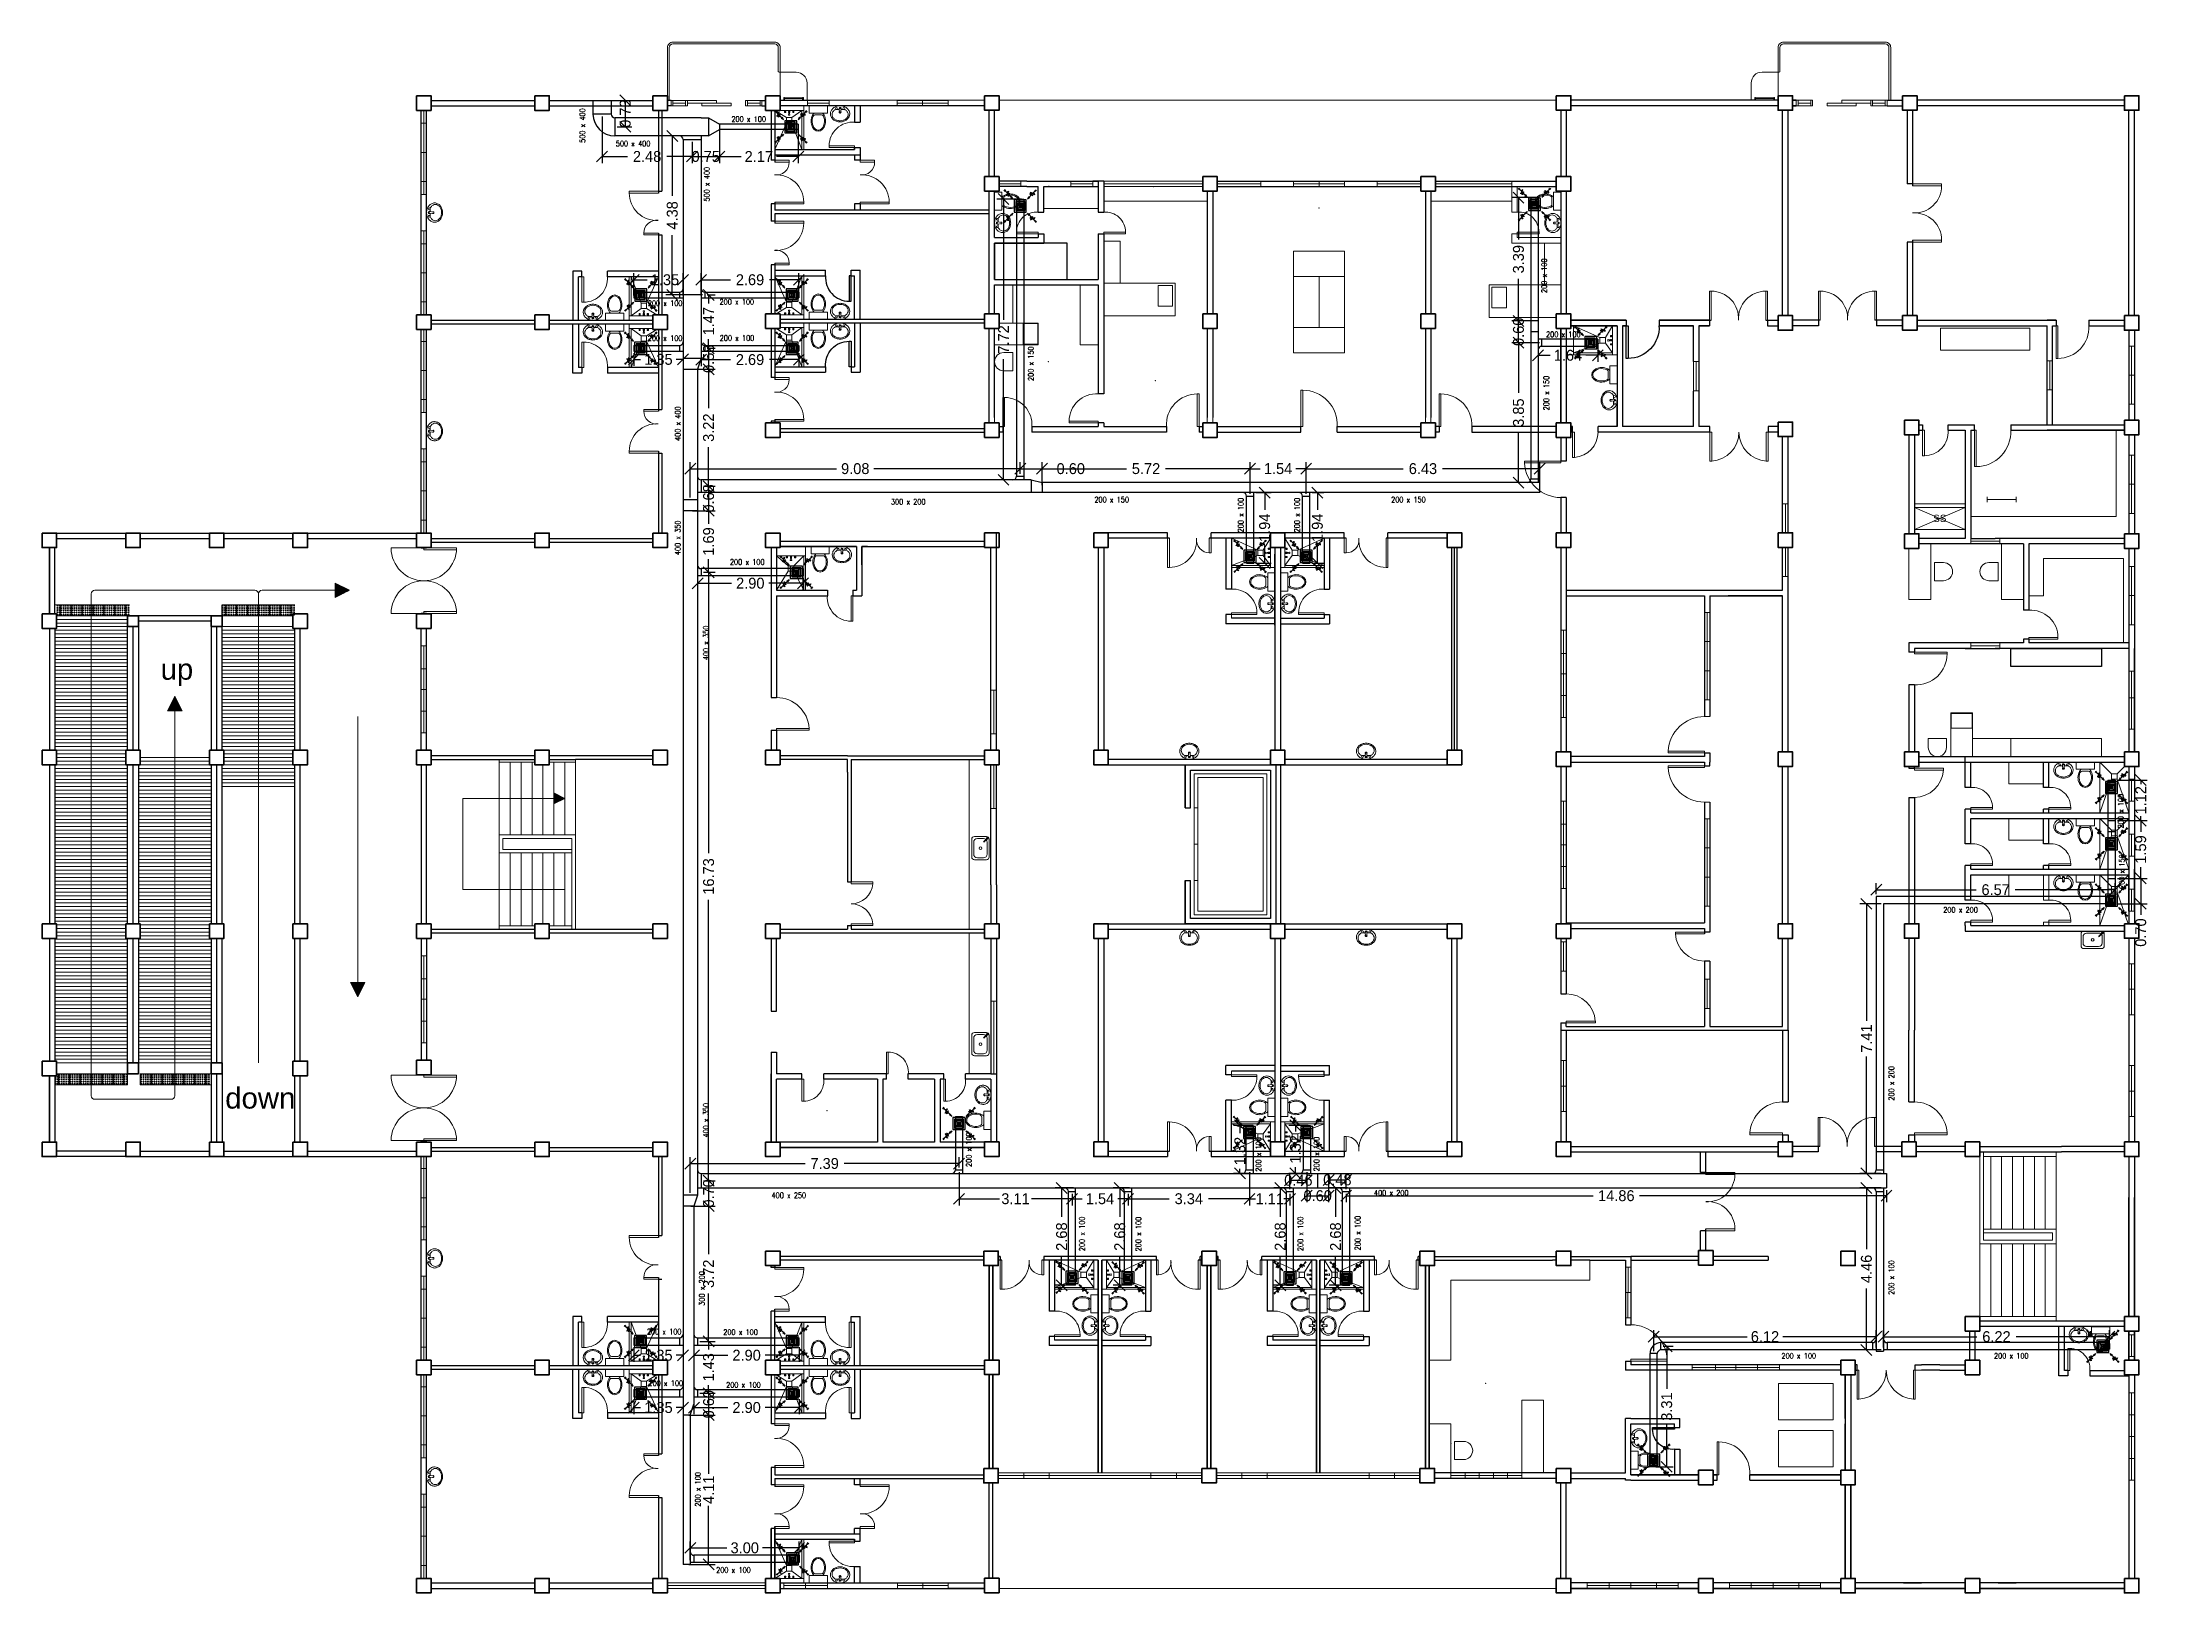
# Model space of a CAD drawing. Header units: inches. Extents: x 57 to 217, y -85 to 29.
# Drawn here: x 158.7 to 216.6, y -19.1 to 23.5 of the extents above; entities that cross this region are included whole.
import ezdxf

# ---------------------------------------------------------------- set-up
doc = ezdxf.new("R2010")
doc.units = ezdxf.units.IN
doc.header["$MEASUREMENT"] = 0
for name, color, linetype in [('AIR', 7, 'Continuous'), ('AIR-00', 8, 'Continuous'), ('AIR-03', 30, 'Continuous'), ('dimen', 7, 'Continuous'), ('ducting label', 7, 'Continuous'), ('exhaust', 7, 'Continuous')]:
    doc.layers.add(name, color=color, linetype=linetype)
doc.styles.add('Arch-Dim', font='simplex.shx', dxfattribs={"width": 0.75})
doc.styles.add('SWISSLT175', font='swissl.ttf', dxfattribs={"height": 0.175})
doc.dimstyles.new('Copy of dimension', dxfattribs={"dimtxt": 0.3, "dimasz": 0.3, "dimexe": 0.18, "dimexo": 0.0625, "dimgap": 0.09, "dimtad": 0, "dimzin": 0, "dimdsep": 46, "dimtxsty": 'Standard', "dimblk": 'OBLIQUE', "dimcen": 0.09, "dimclrd": 256, "dimclre": 256, "dimclrt": 256, "dimadec": 0, "dimazin": 0, "dimtfac": 1, "dimtofl": 0, "dimtmove": 0, "dimatfit": 3, "dimldrblk": 'OBLIQUE', "dimfxl": 1, "dimtolj": 1, "dimtzin": 0, "dimarcsym": 0})

msp = doc.modelspace()

# ---------------------------------------------------------------- texts
at = {"color": 8, "lineweight": 9, "ltscale": 0.4, "insert": (210.87, 10.404), "char_height": 0.2, "attachment_point": 5, "line_spacing_factor": 0.9, "style": 'SWISSLT175'}
msp.add_mtext('SS', dxfattribs=at)
at = {"color": 8, "lineweight": -2, "ltscale": 0.4, "insert": (162.378, 6.17), "char_height": 0.5778, "attachment_point": 5, "line_spacing_factor": 0.9, "style": 'SWISSLT175'}
msp.add_mtext('up', dxfattribs=at)
at = {"color": 8, "lineweight": -2, "ltscale": 0.4, "insert": (164.671, -5.542), "char_height": 0.5778, "width": 0.90467, "attachment_point": 5, "line_spacing_factor": 0.9, "style": 'SWISSLT175'}
msp.add_mtext('down', dxfattribs=at)
at = {"layer": 'ducting label', "color": 240, "linetype": 'Continuous', "lineweight": 25, "true_color": 0xed1f24, "char_height": 0.15, "attachment_point": 1, "rotation": 90, "style": 'Arch-Dim'}
for s, insert in [('\\A1;500 x 400', (173.457, 20.733)), ('\\A1;500 x 400', (176.878, 19.12)), ('\\A1;200 x 100', (199.912, 16.604)), ('\\A1;200 x 150', (185.791, 14.185)), ('\\A1;200 x 150', (199.97, 13.377)), ('\\A1;400 x 400', (176.08, 12.535)), ('\\A1;200 x 100', (191.565, 10.021)), ('\\A1;200 x 100', (193.115, 10.021)), ('\\A1;400 x 350', (176.079, 9.396)), ('\\A1;400 x 350', (176.852, 6.504)), ('\\A1;200 x 100', (215.771, 1.879)), ('\\A1;200 x 150', (215.801, 0.215)), ('\\A1;200 x 200', (209.463, -5.609)), ('\\A1;400 x 350', (176.852, -6.624)), ('\\A1;200 x 100', (184.086, -7.433)), ('\\A1;200 x 100', (192.054, -7.563)), ('\\A1;200 x 100', (193.651, -7.554)), ('\\A1;200 x 100', (187.197, -9.748)), ('\\A1;200 x 100', (188.751, -9.754)), ('\\A1;200 x 100', (193.207, -9.747)), ('\\A1;200 x 100', (194.782, -9.726)), ('\\A1;200 x 100', (209.463, -10.95))]:
    msp.add_mtext_dynamic_manual_height_columns(s, width=1.19515, gutter_width=1.011, heights=[0], dxfattribs=dict(at, insert=insert))
at = {"layer": 'ducting label', "color": 240, "linetype": 'Continuous', "lineweight": 25, "true_color": 0xed1f24, "char_height": 0.15, "attachment_point": 1, "style": 'Arch-Dim'}
for s, insert in [('\\A1;200 x 100', (177.63, 21.462)), ('\\A1;500 x 400', (174.45, 20.788)), ('\\A1;200 x 100', (175.332, 16.397)), ('\\A1;200 x 100', (177.304, 16.437)), ('\\A1;200 x 100', (175.331, 15.435)), ('\\A1;200 x 100', (177.308, 15.442)), ('\\A1;200 x 100', (200.038, 15.541)), ('\\A1;300 x 200', (182.019, 10.938)), ('\\A1;200 x 150', (187.615, 10.996)), ('\\A1;200 x 150', (195.777, 10.996)), ('\\A1;200 x 100', (177.59, 9.281)), ('\\A1;200 x 200', (210.965, -0.286)), ('\\A1;200 x 100', (206.514, -12.552)), ('\\A1;200 x 100', (212.36, -12.552))]:
    msp.add_mtext_dynamic_manual_height_columns(s, width=1.19515, gutter_width=1.011, heights=[0], dxfattribs=dict(at, insert=insert))
at = {"layer": 'ducting label', "color": 240, "linetype": 'Continuous', "true_color": 0xed1f24, "char_height": 0.15, "attachment_point": 1, "style": 'Arch-Dim'}
for s, insert in [('\\A1;400 x 200', (195.305, -8.069)), ('\\A1;400 x 250', (178.735, -8.138)), ('\\A1;200 x 100', (175.305, -11.887)), ('\\A1;200 x 100', (177.407, -11.901)), ('\\A1;200 x 100', (175.349, -13.306)), ('\\A1;200 x 100', (177.486, -13.351)), ('\\A1;200 x 100', (177.211, -18.443))]:
    msp.add_mtext_dynamic_manual_height_columns(s, width=1.19515, gutter_width=1.011, heights=[0], dxfattribs=dict(at, insert=insert))
at = {"layer": 'ducting label', "color": 240, "linetype": 'Continuous', "true_color": 0xed1f24, "char_height": 0.15, "attachment_point": 1, "rotation": 90, "style": 'Arch-Dim'}
for s, insert in [('\\A1;300 x 200', (176.744, -11.249)), ('\\A1;200 x 100', (176.632, -16.775))]:
    msp.add_mtext_dynamic_manual_height_columns(s, width=1.19515, gutter_width=1.011, heights=[0], dxfattribs=dict(at, insert=insert))

# ---------------------------------------------------------------- blocks, each defined once
blk = doc.blocks.new('dr 900')
at = {"ltscale": 0.03}
blk.add_lwpolyline([(0, 0), (0.05, 0), (0.05, 0.9), (0, 0.9)], close=True, dxfattribs=at)
blk.add_arc((0.05, 0.049), 0.851, 356.72685, 90, dxfattribs=at)
blk = doc.blocks.new('door-.60m')
at = {"ltscale": 0.03}
blk.add_lwpolyline([(0, 0), (0.05, 0), (0.05, 0.6), (0, 0.6)], close=True, dxfattribs=at)
blk.add_arc((0.05, 0.048), 0.552, 355.02089, 90, dxfattribs=at)
blk = doc.blocks.new('dr 700')
at = {"ltscale": 0.03}
blk.add_lwpolyline([(0, 0), (0.05, 0), (0.05, 0.7), (0, 0.7)], close=True, dxfattribs=at)
blk.add_arc((0.05, 0.048), 0.652, 355.75781, 90, dxfattribs=at)
blk = doc.blocks.new('GRILL-C-IN')
at = {"layer": 'AIR-00', "ltscale": 3}
for p, q in [((-0.623, 0.601), (-0.674, 0.651)), ((-0.601, 0.623), (-0.651, 0.674)), ((-0.637, 0.637), (-0.3, 0.3)), ((0.637, 0.637), (0.3, 0.3)), ((0.601, 0.623), (0.651, 0.674)), ((0.623, 0.601), (0.674, 0.651)), ((-0.623, -0.601), (-0.674, -0.651)), ((-0.601, -0.623), (-0.651, -0.674)), ((-0.637, -0.637), (-0.3, -0.3)), ((0.637, -0.637), (0.3, -0.3)), ((0.601, -0.623), (0.651, -0.674)), ((0.623, -0.601), (0.674, -0.651))]:
    blk.add_line(p, q, dxfattribs=at)
at = {"layer": 'AIR-00', "color": 50}
for p, q in [((-0.188, 0.187), (0.187, -0.188)), ((0.187, 0.187), (-0.188, -0.188))]:
    blk.add_line(p, q, dxfattribs=at)
at = {"layer": 'AIR-00', "ltscale": 3}
for points in [[(-0.362, 0.393), (-0.393, 0.362), (-0.3, 0.3)], [(0.393, 0.362), (0.362, 0.393), (0.3, 0.3)], [(-0.362, -0.393), (-0.393, -0.362), (-0.3, -0.3)], [(0.393, -0.362), (0.362, -0.393), (0.3, -0.3)]]:
    blk.add_lwpolyline(points, close=True, dxfattribs=at)
at = {"layer": 'AIR-00', "color": 50}
for points in [[(-0.188, -0.188), (0.187, -0.188), (0.187, 0.187), (-0.188, 0.187)], [(-0.125, -0.125), (0.125, -0.125), (0.125, 0.125), (-0.125, 0.125)], [(-0.062, -0.062), (0.062, -0.062), (0.062, 0.062), (-0.062, 0.062)]]:
    blk.add_lwpolyline(points, close=True, dxfattribs=at)
at = {"layer": 'AIR-00', "ltscale": 3}
for points in [[(-0.441, 0.441), (-0.512, 0.404), (-0.432, 0.514), (-0.568, 0.43), (-0.477, 0.6), (-0.561, 0.561)], [(0.441, 0.441), (0.404, 0.512), (0.514, 0.432), (0.43, 0.568), (0.6, 0.477), (0.561, 0.561)], [(-0.441, -0.441), (-0.512, -0.404), (-0.432, -0.514), (-0.568, -0.43), (-0.477, -0.6), (-0.561, -0.561)], [(0.441, -0.441), (0.404, -0.512), (0.514, -0.432), (0.43, -0.568), (0.6, -0.477), (0.561, -0.561)]]:
    blk.add_spline(points, degree=3, dxfattribs=at)
for points in [[(-0.3, 0.3), (-0.362, 0.393), (-0.393, 0.362)], [(0.3, 0.3), (0.393, 0.362), (0.362, 0.393)], [(-0.3, -0.3), (-0.362, -0.393), (-0.393, -0.362)], [(0.3, -0.3), (0.393, -0.362), (0.362, -0.393)]]:
    blk.add_solid(points, dxfattribs=at)
at = {"layer": 'AIR-03', "color": 6}
blk.add_lwpolyline([(-0.25, -0.25), (0.25, -0.25), (0.25, 0.25), (-0.25, 0.25)], close=True, dxfattribs=at)
blk = doc.blocks.new('_Oblique')
at = {"color": 0, "linetype": 'ByBlock', "lineweight": -2}
blk.add_line((-0.5, -0.5), (0.5, 0.5), dxfattribs=at)
blk = doc.blocks.new('*D27')
at = {"layer": 'Defpoints', "color": 0, "transparency": 16777216}
for p in [(174.322, 21.903), (174.422, 21.175), (174.711, 21.175)]:
    blk.add_point(p, dxfattribs=at)
at = {"layer": 'dimen', "lineweight": -2, "transparency": 16777216}
for p, q in [((174.385, 21.903), (174.891, 21.903)), ((174.711, 21.903), (174.711, 21.175)), ((174.485, 21.175), (174.891, 21.175))]:
    blk.add_line(p, q, dxfattribs=at)
at = {"layer": 'dimen', "lineweight": -2, "transparency": 16777216, "xscale": 0.3, "yscale": 0.3, "zscale": 0.3}
for p, rotation in [((174.711, 21.903), 90), ((174.711, 21.175), 270)]:
    blk.add_blockref('_Oblique', p, dxfattribs=dict(at, rotation=rotation))
at = {"layer": 'dimen', "transparency": 16777216, "insert": (174.711, 21.539), "char_height": 0.3, "attachment_point": 5, "rotation": 90}
blk.add_mtext('\\A1;0.73', dxfattribs=at)
blk = doc.blocks.new('*D28')
at = {"layer": 'Defpoints', "color": 0, "transparency": 16777216}
for p in [(174.072, 21.525), (176.549, 20.825), (176.549, 20.358)]:
    blk.add_point(p, dxfattribs=at)
at = {"layer": 'dimen', "lineweight": -2, "transparency": 16777216}
for p, q in [((174.072, 21.463), (174.072, 20.178)), ((174.072, 20.358), (174.771, 20.358)), ((176.549, 20.358), (175.851, 20.358)), ((176.549, 20.763), (176.549, 20.178))]:
    blk.add_line(p, q, dxfattribs=at)
at = {"layer": 'dimen', "lineweight": -2, "transparency": 16777216, "xscale": 0.3, "yscale": 0.3, "zscale": 0.3, "rotation": 180}
blk.add_blockref('_Oblique', (174.072, 20.358), dxfattribs=at)
at = {"layer": 'dimen', "lineweight": -2, "transparency": 16777216, "xscale": 0.3, "yscale": 0.3, "zscale": 0.3}
blk.add_blockref('_Oblique', (176.549, 20.358), dxfattribs=at)
at = {"layer": 'dimen', "transparency": 16777216, "insert": (175.311, 20.358), "char_height": 0.3, "attachment_point": 5}
blk.add_mtext('\\A1;2.48', dxfattribs=at)
blk = doc.blocks.new('*D29')
at = {"layer": 'Defpoints', "color": 0, "transparency": 16777216}
for p in [(177.299, 21.175), (176.549, 20.825), (177.299, 20.358)]:
    blk.add_point(p, dxfattribs=at)
at = {"layer": 'dimen', "lineweight": -2, "transparency": 16777216}
for p, q in [((177.299, 21.113), (177.299, 20.178)), ((176.549, 20.763), (176.549, 20.178)), ((176.549, 20.358), (177.299, 20.358))]:
    blk.add_line(p, q, dxfattribs=at)
at = {"layer": 'dimen', "lineweight": -2, "transparency": 16777216, "xscale": 0.3, "yscale": 0.3, "zscale": 0.3, "rotation": 180}
blk.add_blockref('_Oblique', (176.549, 20.358), dxfattribs=at)
at = {"layer": 'dimen', "lineweight": -2, "transparency": 16777216, "xscale": 0.3, "yscale": 0.3, "zscale": 0.3}
blk.add_blockref('_Oblique', (177.299, 20.358), dxfattribs=at)
at = {"layer": 'dimen', "transparency": 16777216, "insert": (176.924, 20.358), "char_height": 0.3, "attachment_point": 5}
blk.add_mtext('\\A1;0.75', dxfattribs=at)
blk = doc.blocks.new('*D30')
at = {"layer": 'Defpoints', "color": 0, "transparency": 16777216}
for p in [(177.299, 21.175), (179.469, 21.175), (179.469, 20.358)]:
    blk.add_point(p, dxfattribs=at)
at = {"layer": 'dimen', "lineweight": -2, "transparency": 16777216}
for p, q in [((177.299, 21.113), (177.299, 20.178)), ((179.469, 21.113), (179.469, 20.178)), ((177.299, 20.358), (177.894, 20.358)), ((179.469, 20.358), (178.874, 20.358))]:
    blk.add_line(p, q, dxfattribs=at)
at = {"layer": 'dimen', "lineweight": -2, "transparency": 16777216, "xscale": 0.3, "yscale": 0.3, "zscale": 0.3, "rotation": 180}
blk.add_blockref('_Oblique', (177.299, 20.358), dxfattribs=at)
at = {"layer": 'dimen', "lineweight": -2, "transparency": 16777216, "xscale": 0.3, "yscale": 0.3, "zscale": 0.3}
blk.add_blockref('_Oblique', (179.469, 20.358), dxfattribs=at)
at = {"layer": 'dimen', "transparency": 16777216, "insert": (178.384, 20.358), "char_height": 0.3, "attachment_point": 5}
blk.add_mtext('\\A1;2.17', dxfattribs=at)
blk = doc.blocks.new('*D31')
at = {"layer": 'Defpoints', "color": 0, "transparency": 16777216}
for p in [(176.799, 20.925), (176.005, 16.55), (176.899, 16.55)]:
    blk.add_point(p, dxfattribs=at)
at = {"layer": 'dimen', "lineweight": -2, "transparency": 16777216}
for p, q in [((176.737, 20.925), (175.825, 20.925)), ((176.005, 20.925), (176.005, 19.278)), ((176.005, 16.55), (176.005, 18.198)), ((176.837, 16.55), (175.825, 16.55))]:
    blk.add_line(p, q, dxfattribs=at)
at = {"layer": 'dimen', "lineweight": -2, "transparency": 16777216, "xscale": 0.3, "yscale": 0.3, "zscale": 0.3}
for p, rotation in [((176.005, 20.925), 90), ((176.005, 16.55), 270)]:
    blk.add_blockref('_Oblique', p, dxfattribs=dict(at, rotation=rotation))
at = {"layer": 'dimen', "transparency": 16777216, "insert": (176.005, 18.738), "char_height": 0.3, "attachment_point": 5, "rotation": 90}
blk.add_mtext('\\A1;4.38', dxfattribs=at)
blk = doc.blocks.new('*D32')
at = {"layer": 'Defpoints', "color": 0, "transparency": 16777216}
for p in [(174.946, 16.967), (174.946, 16.475), (176.299, 16.475)]:
    blk.add_point(p, dxfattribs=at)
at = {"layer": 'dimen', "lineweight": -2, "transparency": 16777216}
for p, q in [((174.946, 16.537), (174.946, 17.147)), ((174.946, 16.967), (175.312, 16.967)), ((176.299, 16.967), (176.292, 16.967)), ((176.299, 16.537), (176.299, 17.147))]:
    blk.add_line(p, q, dxfattribs=at)
at = {"layer": 'dimen', "lineweight": -2, "transparency": 16777216, "xscale": 0.3, "yscale": 0.3, "zscale": 0.3, "rotation": 180}
blk.add_blockref('_Oblique', (174.946, 16.967), dxfattribs=at)
at = {"layer": 'dimen', "lineweight": -2, "transparency": 16777216, "xscale": 0.3, "yscale": 0.3, "zscale": 0.3}
blk.add_blockref('_Oblique', (176.299, 16.967), dxfattribs=at)
at = {"layer": 'dimen', "transparency": 16777216, "insert": (175.802, 16.967), "char_height": 0.3, "attachment_point": 5}
blk.add_mtext('\\A1;1.35', dxfattribs=at)
blk = doc.blocks.new('*D33')
at = {"layer": 'Defpoints', "color": 0, "transparency": 16777216}
for p in [(179.485, 16.967), (176.799, 16.475), (179.485, 16.475)]:
    blk.add_point(p, dxfattribs=at)
at = {"layer": 'dimen', "lineweight": -2, "transparency": 16777216}
for p, q in [((176.799, 16.537), (176.799, 17.147)), ((176.799, 16.967), (177.602, 16.967)), ((179.485, 16.967), (178.682, 16.967)), ((179.485, 16.537), (179.485, 17.147))]:
    blk.add_line(p, q, dxfattribs=at)
at = {"layer": 'dimen', "lineweight": -2, "transparency": 16777216, "xscale": 0.3, "yscale": 0.3, "zscale": 0.3, "rotation": 180}
blk.add_blockref('_Oblique', (176.799, 16.967), dxfattribs=at)
at = {"layer": 'dimen', "lineweight": -2, "transparency": 16777216, "xscale": 0.3, "yscale": 0.3, "zscale": 0.3}
blk.add_blockref('_Oblique', (179.485, 16.967), dxfattribs=at)
at = {"layer": 'dimen', "transparency": 16777216, "insert": (178.142, 16.967), "char_height": 0.3, "attachment_point": 5}
blk.add_mtext('\\A1;2.69', dxfattribs=at)
blk = doc.blocks.new('*D34')
at = {"layer": 'Defpoints', "color": 0, "transparency": 16777216}
for p in [(174.946, 15.008), (174.946, 14.777), (176.299, 15.008)]:
    blk.add_point(p, dxfattribs=at)
at = {"layer": 'dimen', "lineweight": -2, "transparency": 16777216}
for p, q in [((174.946, 14.945), (174.946, 14.597)), ((174.946, 14.777), (175.133, 14.777)), ((176.299, 14.777), (176.113, 14.777)), ((176.299, 14.945), (176.299, 14.597))]:
    blk.add_line(p, q, dxfattribs=at)
at = {"layer": 'dimen', "lineweight": -2, "transparency": 16777216, "xscale": 0.3, "yscale": 0.3, "zscale": 0.3, "rotation": 180}
blk.add_blockref('_Oblique', (174.946, 14.777), dxfattribs=at)
at = {"layer": 'dimen', "lineweight": -2, "transparency": 16777216, "xscale": 0.3, "yscale": 0.3, "zscale": 0.3}
blk.add_blockref('_Oblique', (176.299, 14.777), dxfattribs=at)
at = {"layer": 'dimen', "transparency": 16777216, "insert": (175.623, 14.777), "char_height": 0.3, "attachment_point": 5}
blk.add_mtext('\\A1;1.35', dxfattribs=at)
blk = doc.blocks.new('*D35')
at = {"layer": 'Defpoints', "color": 0, "transparency": 16777216}
for p in [(176.799, 15.008), (179.485, 15.008), (179.485, 14.771)]:
    blk.add_point(p, dxfattribs=at)
at = {"layer": 'dimen', "lineweight": -2, "transparency": 16777216}
for p, q in [((176.799, 14.945), (176.799, 14.591)), ((176.799, 14.771), (177.602, 14.771)), ((179.485, 14.771), (178.682, 14.771)), ((179.485, 14.945), (179.485, 14.591))]:
    blk.add_line(p, q, dxfattribs=at)
at = {"layer": 'dimen', "lineweight": -2, "transparency": 16777216, "xscale": 0.3, "yscale": 0.3, "zscale": 0.3, "rotation": 180}
blk.add_blockref('_Oblique', (176.799, 14.771), dxfattribs=at)
at = {"layer": 'dimen', "lineweight": -2, "transparency": 16777216, "xscale": 0.3, "yscale": 0.3, "zscale": 0.3}
blk.add_blockref('_Oblique', (179.485, 14.771), dxfattribs=at)
at = {"layer": 'dimen', "transparency": 16777216, "insert": (178.142, 14.771), "char_height": 0.3, "attachment_point": 5}
blk.add_mtext('\\A1;2.69', dxfattribs=at)
blk = doc.blocks.new('*D36')
at = {"layer": 'Defpoints', "color": 0, "transparency": 16777216}
for p in [(176.899, 16.55), (176.899, 15.083), (177.003, 15.083)]:
    blk.add_point(p, dxfattribs=at)
at = {"layer": 'dimen', "lineweight": -2, "transparency": 16777216}
for p, q in [((176.962, 16.55), (177.183, 16.55)), ((177.003, 16.55), (177.003, 16.317)), ((176.962, 15.083), (177.183, 15.083)), ((177.003, 15.083), (177.003, 15.337))]:
    blk.add_line(p, q, dxfattribs=at)
at = {"layer": 'dimen', "lineweight": -2, "transparency": 16777216, "xscale": 0.3, "yscale": 0.3, "zscale": 0.3}
for p, rotation in [((177.003, 16.55), 90), ((177.003, 15.083), 270)]:
    blk.add_blockref('_Oblique', p, dxfattribs=dict(at, rotation=rotation))
at = {"layer": 'dimen', "transparency": 16777216, "insert": (177.003, 15.827), "char_height": 0.3, "attachment_point": 5, "rotation": 90}
blk.add_mtext('\\A1;1.47', dxfattribs=at)
blk = doc.blocks.new('*D37')
at = {"layer": 'Defpoints', "color": 0, "transparency": 16777216}
for p in [(176.899, 15.083), (176.499, 14.508), (177.003, 14.508)]:
    blk.add_point(p, dxfattribs=at)
at = {"layer": 'dimen', "lineweight": -2, "transparency": 16777216}
for p, q in [((176.962, 15.083), (177.183, 15.083)), ((177.003, 15.083), (177.003, 14.508)), ((176.562, 14.508), (177.183, 14.508))]:
    blk.add_line(p, q, dxfattribs=at)
at = {"layer": 'dimen', "lineweight": -2, "transparency": 16777216, "xscale": 0.3, "yscale": 0.3, "zscale": 0.3}
for p, rotation in [((177.003, 15.083), 90), ((177.003, 14.508), 270)]:
    blk.add_blockref('_Oblique', p, dxfattribs=dict(at, rotation=rotation))
at = {"layer": 'dimen', "transparency": 16777216, "insert": (177.003, 14.795), "char_height": 0.3, "attachment_point": 5, "rotation": 90}
blk.add_mtext('\\A1;0.58', dxfattribs=at)
blk = doc.blocks.new('*D38')
at = {"layer": 'Defpoints', "color": 0, "transparency": 16777216}
for p in [(176.499, 14.508), (176.799, 11.291), (177.003, 11.291)]:
    blk.add_point(p, dxfattribs=at)
at = {"layer": 'dimen', "lineweight": -2, "transparency": 16777216}
for p, q in [((176.562, 14.508), (177.183, 14.508)), ((177.003, 14.508), (177.003, 13.44)), ((177.003, 11.291), (177.003, 12.36)), ((176.862, 11.291), (177.183, 11.291))]:
    blk.add_line(p, q, dxfattribs=at)
at = {"layer": 'dimen', "lineweight": -2, "transparency": 16777216, "xscale": 0.3, "yscale": 0.3, "zscale": 0.3}
for p, rotation in [((177.003, 14.508), 90), ((177.003, 11.291), 270)]:
    blk.add_blockref('_Oblique', p, dxfattribs=dict(at, rotation=rotation))
at = {"layer": 'dimen', "transparency": 16777216, "insert": (177.003, 12.9), "char_height": 0.3, "attachment_point": 5, "rotation": 90}
blk.add_mtext('\\A1;3.22', dxfattribs=at)
blk = doc.blocks.new('*D39')
at = {"layer": 'Defpoints', "color": 0, "transparency": 16777216}
for p in [(176.799, 11.291), (176.499, 10.616), (177.003, 10.616)]:
    blk.add_point(p, dxfattribs=at)
at = {"layer": 'dimen', "lineweight": -2, "transparency": 16777216}
for p, q in [((176.862, 11.291), (177.183, 11.291)), ((177.003, 11.291), (177.003, 10.616)), ((176.562, 10.616), (177.183, 10.616))]:
    blk.add_line(p, q, dxfattribs=at)
at = {"layer": 'dimen', "lineweight": -2, "transparency": 16777216, "xscale": 0.3, "yscale": 0.3, "zscale": 0.3}
for p, rotation in [((177.003, 11.291), 90), ((177.003, 10.616), 270)]:
    blk.add_blockref('_Oblique', p, dxfattribs=dict(at, rotation=rotation))
at = {"layer": 'dimen', "transparency": 16777216, "insert": (177.003, 10.954), "char_height": 0.3, "attachment_point": 5, "rotation": 90}
blk.add_mtext('\\A1;0.68', dxfattribs=at)
blk = doc.blocks.new('*D40')
at = {"layer": 'Defpoints', "color": 0, "transparency": 16777216}
for p in [(176.499, 10.616), (176.799, 8.923), (177.003, 8.923)]:
    blk.add_point(p, dxfattribs=at)
at = {"layer": 'dimen', "lineweight": -2, "transparency": 16777216}
for p, q in [((176.562, 10.616), (177.183, 10.616)), ((177.003, 10.616), (177.003, 10.26)), ((177.003, 8.923), (177.003, 9.28)), ((176.862, 8.923), (177.183, 8.923))]:
    blk.add_line(p, q, dxfattribs=at)
at = {"layer": 'dimen', "lineweight": -2, "transparency": 16777216, "xscale": 0.3, "yscale": 0.3, "zscale": 0.3}
for p, rotation in [((177.003, 10.616), 90), ((177.003, 8.923), 270)]:
    blk.add_blockref('_Oblique', p, dxfattribs=dict(at, rotation=rotation))
at = {"layer": 'dimen', "transparency": 16777216, "insert": (177.003, 9.77), "char_height": 0.3, "attachment_point": 5, "rotation": 90}
blk.add_mtext('\\A1;1.69', dxfattribs=at)
blk = doc.blocks.new('*D41')
at = {"layer": 'Defpoints', "color": 0, "transparency": 16777216}
for p in [(176.799, 8.923), (176.799, -7.81), (177.003, -7.81)]:
    blk.add_point(p, dxfattribs=at)
at = {"layer": 'dimen', "lineweight": -2, "transparency": 16777216}
for p, q in [((176.862, 8.923), (177.183, 8.923)), ((177.003, 8.923), (177.003, 1.197)), ((177.003, -7.81), (177.003, -0.083)), ((176.862, -7.81), (177.183, -7.81))]:
    blk.add_line(p, q, dxfattribs=at)
at = {"layer": 'dimen', "lineweight": -2, "transparency": 16777216, "xscale": 0.3, "yscale": 0.3, "zscale": 0.3}
for p, rotation in [((177.003, 8.923), 90), ((177.003, -7.81), 270)]:
    blk.add_blockref('_Oblique', p, dxfattribs=dict(at, rotation=rotation))
at = {"layer": 'dimen', "transparency": 16777216, "insert": (177.003, 0.557), "char_height": 0.3, "attachment_point": 5, "rotation": 90}
blk.add_mtext('\\A1;16.73', dxfattribs=at)
blk = doc.blocks.new('*D42')
at = {"layer": 'Defpoints', "color": 0, "transparency": 16777216}
for p in [(176.699, 8.823), (179.599, 8.823), (179.599, 8.621)]:
    blk.add_point(p, dxfattribs=at)
at = {"layer": 'dimen', "lineweight": -2, "transparency": 16777216}
for p, q in [((176.699, 8.761), (176.699, 8.441)), ((179.599, 8.761), (179.599, 8.441)), ((176.699, 8.621), (177.634, 8.621)), ((179.599, 8.621), (178.664, 8.621))]:
    blk.add_line(p, q, dxfattribs=at)
at = {"layer": 'dimen', "lineweight": -2, "transparency": 16777216, "xscale": 0.3, "yscale": 0.3, "zscale": 0.3, "rotation": 180}
blk.add_blockref('_Oblique', (176.699, 8.621), dxfattribs=at)
at = {"layer": 'dimen', "lineweight": -2, "transparency": 16777216, "xscale": 0.3, "yscale": 0.3, "zscale": 0.3}
blk.add_blockref('_Oblique', (179.599, 8.621), dxfattribs=at)
at = {"layer": 'dimen', "transparency": 16777216, "insert": (178.149, 8.621), "char_height": 0.3, "attachment_point": 5}
blk.add_mtext('\\A1;2.90', dxfattribs=at)
blk = doc.blocks.new('*D43')
at = {"layer": 'Defpoints', "color": 0, "transparency": 16777216}
for p in [(176.799, -7.81), (176.449, -8.51), (177.003, -8.51)]:
    blk.add_point(p, dxfattribs=at)
at = {"layer": 'dimen', "lineweight": -2, "transparency": 16777216}
for p, q in [((176.862, -7.81), (177.183, -7.81)), ((177.003, -7.81), (177.003, -8.51)), ((176.512, -8.51), (177.183, -8.51))]:
    blk.add_line(p, q, dxfattribs=at)
at = {"layer": 'dimen', "lineweight": -2, "transparency": 16777216, "xscale": 0.3, "yscale": 0.3, "zscale": 0.3}
for p, rotation in [((177.003, -7.81), 90), ((177.003, -8.51), 270)]:
    blk.add_blockref('_Oblique', p, dxfattribs=dict(at, rotation=rotation))
at = {"layer": 'dimen', "transparency": 16777216, "insert": (177.003, -8.16), "char_height": 0.3, "attachment_point": 5, "rotation": 90}
blk.add_mtext('\\A1;0.70', dxfattribs=at)
blk = doc.blocks.new('*D44')
at = {"layer": 'Defpoints', "color": 0, "transparency": 16777216}
for p in [(176.449, -8.51), (176.699, -12.231), (177.003, -12.231)]:
    blk.add_point(p, dxfattribs=at)
at = {"layer": 'dimen', "lineweight": -2, "transparency": 16777216}
for p, q in [((176.512, -8.51), (177.183, -8.51)), ((177.003, -8.51), (177.003, -9.83)), ((177.003, -12.231), (177.003, -10.91)), ((176.762, -12.231), (177.183, -12.231))]:
    blk.add_line(p, q, dxfattribs=at)
at = {"layer": 'dimen', "lineweight": -2, "transparency": 16777216, "xscale": 0.3, "yscale": 0.3, "zscale": 0.3}
for p, rotation in [((177.003, -8.51), 90), ((177.003, -12.231), 270)]:
    blk.add_blockref('_Oblique', p, dxfattribs=dict(at, rotation=rotation))
at = {"layer": 'dimen', "transparency": 16777216, "insert": (177.003, -10.37), "char_height": 0.3, "attachment_point": 5, "rotation": 90}
blk.add_mtext('\\A1;3.72', dxfattribs=at)
blk = doc.blocks.new('*D45')
at = {"layer": 'Defpoints', "color": 0, "transparency": 16777216}
for p in [(176.699, -12.231), (176.699, -13.657), (177.003, -13.657)]:
    blk.add_point(p, dxfattribs=at)
at = {"layer": 'dimen', "lineweight": -2, "transparency": 16777216}
for p, q in [((176.762, -12.231), (177.183, -12.231)), ((177.003, -12.231), (177.003, -12.454)), ((176.762, -13.657), (177.183, -13.657)), ((177.003, -13.657), (177.003, -13.434))]:
    blk.add_line(p, q, dxfattribs=at)
at = {"layer": 'dimen', "lineweight": -2, "transparency": 16777216, "xscale": 0.3, "yscale": 0.3, "zscale": 0.3}
for p, rotation in [((177.003, -12.231), 90), ((177.003, -13.657), 270)]:
    blk.add_blockref('_Oblique', p, dxfattribs=dict(at, rotation=rotation))
at = {"layer": 'dimen', "transparency": 16777216, "insert": (177.003, -12.944), "char_height": 0.3, "attachment_point": 5, "rotation": 90}
blk.add_mtext('\\A1;1.43', dxfattribs=at)
blk = doc.blocks.new('*D46')
at = {"layer": 'Defpoints', "color": 0, "transparency": 16777216}
for p in [(174.946, -12.331), (174.946, -12.612), (176.299, -12.331)]:
    blk.add_point(p, dxfattribs=at)
at = {"layer": 'dimen', "lineweight": -2, "transparency": 16777216}
for p, q in [((174.946, -12.393), (174.946, -12.792)), ((174.946, -12.612), (175.132, -12.612)), ((176.299, -12.612), (176.112, -12.612)), ((176.299, -12.393), (176.299, -12.792))]:
    blk.add_line(p, q, dxfattribs=at)
at = {"layer": 'dimen', "lineweight": -2, "transparency": 16777216, "xscale": 0.3, "yscale": 0.3, "zscale": 0.3, "rotation": 180}
blk.add_blockref('_Oblique', (174.946, -12.612), dxfattribs=at)
at = {"layer": 'dimen', "lineweight": -2, "transparency": 16777216, "xscale": 0.3, "yscale": 0.3, "zscale": 0.3}
blk.add_blockref('_Oblique', (176.299, -12.612), dxfattribs=at)
at = {"layer": 'dimen', "transparency": 16777216, "insert": (175.622, -12.612), "char_height": 0.3, "attachment_point": 5}
blk.add_mtext('\\A1;1.35', dxfattribs=at)
blk = doc.blocks.new('*D47')
at = {"layer": 'Defpoints', "color": 0, "transparency": 16777216}
for p in [(174.946, -13.757), (176.299, -13.757), (174.946, -14.05)]:
    blk.add_point(p, dxfattribs=at)
at = {"layer": 'dimen', "lineweight": -2, "transparency": 16777216}
for p, q in [((174.946, -13.819), (174.946, -14.23)), ((176.299, -13.819), (176.299, -14.23)), ((174.946, -14.05), (175.134, -14.05)), ((176.299, -14.05), (176.114, -14.05))]:
    blk.add_line(p, q, dxfattribs=at)
at = {"layer": 'dimen', "lineweight": -2, "transparency": 16777216, "xscale": 0.3, "yscale": 0.3, "zscale": 0.3, "rotation": 180}
blk.add_blockref('_Oblique', (174.946, -14.05), dxfattribs=at)
at = {"layer": 'dimen', "lineweight": -2, "transparency": 16777216, "xscale": 0.3, "yscale": 0.3, "zscale": 0.3}
blk.add_blockref('_Oblique', (176.299, -14.05), dxfattribs=at)
at = {"layer": 'dimen', "transparency": 16777216, "insert": (175.624, -14.05), "char_height": 0.3, "attachment_point": 5}
blk.add_mtext('\\A1;1.35', dxfattribs=at)
blk = doc.blocks.new('*D48')
at = {"layer": 'Defpoints', "color": 0, "transparency": 16777216}
for p in [(176.599, -12.331), (179.497, -12.331), (179.497, -12.612)]:
    blk.add_point(p, dxfattribs=at)
at = {"layer": 'dimen', "lineweight": -2, "transparency": 16777216}
for p, q in [((176.599, -12.393), (176.599, -12.792)), ((176.599, -12.612), (177.533, -12.612)), ((179.497, -12.612), (178.563, -12.612)), ((179.497, -12.393), (179.497, -12.792))]:
    blk.add_line(p, q, dxfattribs=at)
at = {"layer": 'dimen', "lineweight": -2, "transparency": 16777216, "xscale": 0.3, "yscale": 0.3, "zscale": 0.3, "rotation": 180}
blk.add_blockref('_Oblique', (176.599, -12.612), dxfattribs=at)
at = {"layer": 'dimen', "lineweight": -2, "transparency": 16777216, "xscale": 0.3, "yscale": 0.3, "zscale": 0.3}
blk.add_blockref('_Oblique', (179.497, -12.612), dxfattribs=at)
at = {"layer": 'dimen', "transparency": 16777216, "insert": (178.048, -12.612), "char_height": 0.3, "attachment_point": 5}
blk.add_mtext('\\A1;2.90', dxfattribs=at)
blk = doc.blocks.new('*D49')
at = {"layer": 'Defpoints', "color": 0, "transparency": 16777216}
for p in [(176.599, -13.757), (179.497, -13.757), (179.497, -14.05)]:
    blk.add_point(p, dxfattribs=at)
at = {"layer": 'dimen', "lineweight": -2, "transparency": 16777216}
for p, q in [((176.599, -13.819), (176.599, -14.23)), ((179.497, -13.819), (179.497, -14.23)), ((176.599, -14.05), (177.533, -14.05)), ((179.497, -14.05), (178.563, -14.05))]:
    blk.add_line(p, q, dxfattribs=at)
at = {"layer": 'dimen', "lineweight": -2, "transparency": 16777216, "xscale": 0.3, "yscale": 0.3, "zscale": 0.3, "rotation": 180}
blk.add_blockref('_Oblique', (176.599, -14.05), dxfattribs=at)
at = {"layer": 'dimen', "lineweight": -2, "transparency": 16777216, "xscale": 0.3, "yscale": 0.3, "zscale": 0.3}
blk.add_blockref('_Oblique', (179.497, -14.05), dxfattribs=at)
at = {"layer": 'dimen', "transparency": 16777216, "insert": (178.048, -14.05), "char_height": 0.3, "attachment_point": 5}
blk.add_mtext('\\A1;2.90', dxfattribs=at)
blk = doc.blocks.new('*D50')
at = {"layer": 'Defpoints', "color": 0, "transparency": 16777216}
for p in [(176.699, -13.657), (176.399, -14.257), (177.003, -14.257)]:
    blk.add_point(p, dxfattribs=at)
at = {"layer": 'dimen', "lineweight": -2, "transparency": 16777216}
for p, q in [((176.762, -13.657), (177.183, -13.657)), ((177.003, -13.657), (177.003, -14.257)), ((176.462, -14.257), (177.183, -14.257))]:
    blk.add_line(p, q, dxfattribs=at)
at = {"layer": 'dimen', "lineweight": -2, "transparency": 16777216, "xscale": 0.3, "yscale": 0.3, "zscale": 0.3}
for p, rotation in [((177.003, -13.657), 90), ((177.003, -14.257), 270)]:
    blk.add_blockref('_Oblique', p, dxfattribs=dict(at, rotation=rotation))
at = {"layer": 'dimen', "transparency": 16777216, "insert": (177.003, -13.957), "char_height": 0.3, "attachment_point": 5, "rotation": 90}
blk.add_mtext('\\A1;0.60', dxfattribs=at)
blk = doc.blocks.new('*D51')
at = {"layer": 'Defpoints', "color": 0, "transparency": 16777216}
for p in [(176.399, -14.257), (176.399, -18.364), (177.003, -18.364)]:
    blk.add_point(p, dxfattribs=at)
at = {"layer": 'dimen', "lineweight": -2, "transparency": 16777216}
for p, q in [((176.462, -14.257), (177.183, -14.257)), ((177.003, -14.257), (177.003, -15.87)), ((177.003, -18.364), (177.003, -16.75)), ((176.462, -18.364), (177.183, -18.364))]:
    blk.add_line(p, q, dxfattribs=at)
at = {"layer": 'dimen', "lineweight": -2, "transparency": 16777216, "xscale": 0.3, "yscale": 0.3, "zscale": 0.3}
for p, rotation in [((177.003, -14.257), 90), ((177.003, -18.364), 270)]:
    blk.add_blockref('_Oblique', p, dxfattribs=dict(at, rotation=rotation))
at = {"layer": 'dimen', "transparency": 16777216, "insert": (177.003, -16.31), "char_height": 0.3, "attachment_point": 5, "rotation": 90}
blk.add_mtext('\\A1;4.11', dxfattribs=at)
blk = doc.blocks.new('*D52')
at = {"layer": 'Defpoints', "color": 0, "transparency": 16777216}
for p in [(179.495, -17.909), (176.499, -18.313), (179.495, -18.313)]:
    blk.add_point(p, dxfattribs=at)
at = {"layer": 'dimen', "lineweight": -2, "transparency": 16777216}
for p, q in [((176.499, -18.251), (176.499, -17.729)), ((176.499, -17.909), (177.507, -17.909)), ((179.495, -17.909), (178.487, -17.909)), ((179.495, -18.251), (179.495, -17.729))]:
    blk.add_line(p, q, dxfattribs=at)
at = {"layer": 'dimen', "lineweight": -2, "transparency": 16777216, "xscale": 0.3, "yscale": 0.3, "zscale": 0.3, "rotation": 180}
blk.add_blockref('_Oblique', (176.499, -17.909), dxfattribs=at)
at = {"layer": 'dimen', "lineweight": -2, "transparency": 16777216, "xscale": 0.3, "yscale": 0.3, "zscale": 0.3}
blk.add_blockref('_Oblique', (179.495, -17.909), dxfattribs=at)
at = {"layer": 'dimen', "transparency": 16777216, "insert": (177.997, -17.909), "char_height": 0.3, "attachment_point": 5}
blk.add_mtext('\\A1;3.00', dxfattribs=at)
blk = doc.blocks.new('*D53')
at = {"layer": 'Defpoints', "color": 0, "transparency": 16777216}
for p in [(185.575, 11.772), (185.575, 11.566), (176.499, 10.916)]:
    blk.add_point(p, dxfattribs=at)
at = {"layer": 'dimen', "lineweight": -2, "transparency": 16777216}
for p, q in [((176.499, 10.979), (176.499, 11.952)), ((176.499, 11.772), (180.522, 11.772)), ((185.575, 11.772), (181.552, 11.772)), ((185.575, 11.629), (185.575, 11.952))]:
    blk.add_line(p, q, dxfattribs=at)
at = {"layer": 'dimen', "lineweight": -2, "transparency": 16777216, "xscale": 0.3, "yscale": 0.3, "zscale": 0.3, "rotation": 180}
blk.add_blockref('_Oblique', (176.499, 11.772), dxfattribs=at)
at = {"layer": 'dimen', "lineweight": -2, "transparency": 16777216, "xscale": 0.3, "yscale": 0.3, "zscale": 0.3}
blk.add_blockref('_Oblique', (185.575, 11.772), dxfattribs=at)
at = {"layer": 'dimen', "transparency": 16777216, "insert": (181.037, 11.772), "char_height": 0.3, "attachment_point": 5}
blk.add_mtext('\\A1;9.08', dxfattribs=at)
blk = doc.blocks.new('*D54')
at = {"layer": 'Defpoints', "color": 0, "transparency": 16777216}
for p in [(186.175, 11.772), (185.575, 11.566), (186.175, 11.254)]:
    blk.add_point(p, dxfattribs=at)
at = {"layer": 'dimen', "lineweight": -2, "transparency": 16777216}
for p, q in [((185.575, 11.629), (185.575, 11.952)), ((185.575, 11.772), (186.175, 11.772)), ((186.175, 11.316), (186.175, 11.952)), ((186.175, 11.772), (186.475, 11.772))]:
    blk.add_line(p, q, dxfattribs=at)
at = {"layer": 'dimen', "lineweight": -2, "transparency": 16777216, "xscale": 0.3, "yscale": 0.3, "zscale": 0.3, "rotation": 180}
blk.add_blockref('_Oblique', (185.575, 11.772), dxfattribs=at)
at = {"layer": 'dimen', "lineweight": -2, "transparency": 16777216, "xscale": 0.3, "yscale": 0.3, "zscale": 0.3}
blk.add_blockref('_Oblique', (186.175, 11.772), dxfattribs=at)
at = {"layer": 'dimen', "transparency": 16777216, "insert": (186.965, 11.772), "char_height": 0.3, "attachment_point": 5}
blk.add_mtext('\\A1;0.60', dxfattribs=at)
blk = doc.blocks.new('*D55')
at = {"layer": 'Defpoints', "color": 0, "transparency": 16777216}
for p in [(191.896, 11.772), (186.175, 11.254), (191.896, 11.016)]:
    blk.add_point(p, dxfattribs=at)
at = {"layer": 'dimen', "lineweight": -2, "transparency": 16777216}
for p, q in [((186.175, 11.316), (186.175, 11.952)), ((186.175, 11.772), (188.495, 11.772)), ((191.896, 11.772), (189.575, 11.772)), ((191.896, 11.079), (191.896, 11.952))]:
    blk.add_line(p, q, dxfattribs=at)
at = {"layer": 'dimen', "lineweight": -2, "transparency": 16777216, "xscale": 0.3, "yscale": 0.3, "zscale": 0.3, "rotation": 180}
blk.add_blockref('_Oblique', (186.175, 11.772), dxfattribs=at)
at = {"layer": 'dimen', "lineweight": -2, "transparency": 16777216, "xscale": 0.3, "yscale": 0.3, "zscale": 0.3}
blk.add_blockref('_Oblique', (191.896, 11.772), dxfattribs=at)
at = {"layer": 'dimen', "transparency": 16777216, "insert": (189.035, 11.772), "char_height": 0.3, "attachment_point": 5}
blk.add_mtext('\\A1;5.72', dxfattribs=at)
blk = doc.blocks.new('*D56')
at = {"layer": 'Defpoints', "color": 0, "transparency": 16777216}
for p in [(193.439, 11.772), (191.896, 11.016), (193.439, 11.016)]:
    blk.add_point(p, dxfattribs=at)
at = {"layer": 'dimen', "lineweight": -2, "transparency": 16777216}
for p, q in [((191.896, 11.079), (191.896, 11.952)), ((191.896, 11.772), (192.177, 11.772)), ((193.439, 11.772), (193.157, 11.772)), ((193.439, 11.079), (193.439, 11.952))]:
    blk.add_line(p, q, dxfattribs=at)
at = {"layer": 'dimen', "lineweight": -2, "transparency": 16777216, "xscale": 0.3, "yscale": 0.3, "zscale": 0.3, "rotation": 180}
blk.add_blockref('_Oblique', (191.896, 11.772), dxfattribs=at)
at = {"layer": 'dimen', "lineweight": -2, "transparency": 16777216, "xscale": 0.3, "yscale": 0.3, "zscale": 0.3}
blk.add_blockref('_Oblique', (193.439, 11.772), dxfattribs=at)
at = {"layer": 'dimen', "transparency": 16777216, "insert": (192.667, 11.772), "char_height": 0.3, "attachment_point": 5}
blk.add_mtext('\\A1;1.54', dxfattribs=at)
blk = doc.blocks.new('*D57')
at = {"layer": 'Defpoints', "color": 0, "transparency": 16777216}
for p in [(199.865, 11.772), (193.439, 11.016), (199.865, 11.116)]:
    blk.add_point(p, dxfattribs=at)
at = {"layer": 'dimen', "lineweight": -2, "transparency": 16777216}
for p, q in [((193.439, 11.079), (193.439, 11.952)), ((193.439, 11.772), (196.112, 11.772)), ((199.865, 11.772), (197.192, 11.772)), ((199.865, 11.179), (199.865, 11.952))]:
    blk.add_line(p, q, dxfattribs=at)
at = {"layer": 'dimen', "lineweight": -2, "transparency": 16777216, "xscale": 0.3, "yscale": 0.3, "zscale": 0.3, "rotation": 180}
blk.add_blockref('_Oblique', (193.439, 11.772), dxfattribs=at)
at = {"layer": 'dimen', "lineweight": -2, "transparency": 16777216, "xscale": 0.3, "yscale": 0.3, "zscale": 0.3}
blk.add_blockref('_Oblique', (199.865, 11.772), dxfattribs=at)
at = {"layer": 'dimen', "transparency": 16777216, "insert": (196.652, 11.772), "char_height": 0.3, "attachment_point": 5}
blk.add_mtext('\\A1;6.43', dxfattribs=at)
blk = doc.blocks.new('*D58')
at = {"layer": 'Defpoints', "color": 0, "transparency": 16777216}
for p in [(199.28, 15.237), (199.919, 15.237), (199.819, 11.391)]:
    blk.add_point(p, dxfattribs=at)
at = {"layer": 'dimen', "lineweight": -2, "transparency": 16777216}
for p, q in [((199.857, 15.237), (199.1, 15.237)), ((199.28, 15.237), (199.28, 13.854)), ((199.28, 11.391), (199.28, 12.774)), ((199.757, 11.391), (199.1, 11.391))]:
    blk.add_line(p, q, dxfattribs=at)
at = {"layer": 'dimen', "lineweight": -2, "transparency": 16777216, "xscale": 0.3, "yscale": 0.3, "zscale": 0.3}
for p, rotation in [((199.28, 15.237), 90), ((199.28, 11.391), 270)]:
    blk.add_blockref('_Oblique', p, dxfattribs=dict(at, rotation=rotation))
at = {"layer": 'dimen', "transparency": 16777216, "insert": (199.28, 13.314), "char_height": 0.3, "attachment_point": 5, "rotation": 90}
blk.add_mtext('\\A1;3.85', dxfattribs=at)
blk = doc.blocks.new('*D59')
at = {"layer": 'Defpoints', "color": 0, "transparency": 16777216}
for p in [(199.28, 15.837), (199.719, 15.837), (199.919, 15.237)]:
    blk.add_point(p, dxfattribs=at)
at = {"layer": 'dimen', "lineweight": -2, "transparency": 16777216}
for p, q in [((199.657, 15.837), (199.1, 15.837)), ((199.28, 15.237), (199.28, 15.837)), ((199.857, 15.237), (199.1, 15.237))]:
    blk.add_line(p, q, dxfattribs=at)
at = {"layer": 'dimen', "lineweight": -2, "transparency": 16777216, "xscale": 0.3, "yscale": 0.3, "zscale": 0.3}
for p, rotation in [((199.28, 15.837), 90), ((199.28, 15.237), 270)]:
    blk.add_blockref('_Oblique', p, dxfattribs=dict(at, rotation=rotation))
at = {"layer": 'dimen', "transparency": 16777216, "insert": (199.28, 15.537), "char_height": 0.3, "attachment_point": 5, "rotation": 90}
blk.add_mtext('\\A1;0.60', dxfattribs=at)
blk = doc.blocks.new('*D60')
at = {"layer": 'Defpoints', "color": 0, "transparency": 16777216}
for p in [(199.28, 19.229), (199.819, 19.229), (199.819, 15.837)]:
    blk.add_point(p, dxfattribs=at)
at = {"layer": 'dimen', "lineweight": -2, "transparency": 16777216}
for p, q in [((199.757, 19.229), (199.1, 19.229)), ((199.28, 19.229), (199.28, 18.073)), ((199.28, 15.837), (199.28, 16.993)), ((199.757, 15.837), (199.1, 15.837))]:
    blk.add_line(p, q, dxfattribs=at)
at = {"layer": 'dimen', "lineweight": -2, "transparency": 16777216, "xscale": 0.3, "yscale": 0.3, "zscale": 0.3}
for p, rotation in [((199.28, 19.229), 90), ((199.28, 15.837), 270)]:
    blk.add_blockref('_Oblique', p, dxfattribs=dict(at, rotation=rotation))
at = {"layer": 'dimen', "transparency": 16777216, "insert": (199.28, 17.533), "char_height": 0.3, "attachment_point": 5, "rotation": 90}
blk.add_mtext('\\A1;3.39', dxfattribs=at)
blk = doc.blocks.new('*D61')
at = {"layer": 'Defpoints', "color": 0, "transparency": 16777216}
for p in [(193.539, 11.116), (193.539, 9.175), (193.748, 9.175)]:
    blk.add_point(p, dxfattribs=at)
at = {"layer": 'dimen', "lineweight": -2, "transparency": 16777216}
for p, q in [((193.601, 11.116), (193.928, 11.116)), ((193.748, 11.116), (193.748, 10.636)), ((193.748, 9.175), (193.748, 9.656)), ((193.601, 9.175), (193.928, 9.175))]:
    blk.add_line(p, q, dxfattribs=at)
at = {"layer": 'dimen', "lineweight": -2, "transparency": 16777216, "xscale": 0.3, "yscale": 0.3, "zscale": 0.3}
for p, rotation in [((193.748, 11.116), 90), ((193.748, 9.175), 270)]:
    blk.add_blockref('_Oblique', p, dxfattribs=dict(at, rotation=rotation))
at = {"layer": 'dimen', "transparency": 16777216, "insert": (193.748, 10.146), "char_height": 0.3, "attachment_point": 5, "rotation": 90}
blk.add_mtext('\\A1;1.94', dxfattribs=at)
blk = doc.blocks.new('*D62')
at = {"layer": 'Defpoints', "color": 0, "transparency": 16777216}
for p in [(191.996, 11.116), (191.996, 9.175), (192.299, 9.175)]:
    blk.add_point(p, dxfattribs=at)
at = {"layer": 'dimen', "lineweight": -2, "transparency": 16777216}
for p, q in [((192.058, 11.116), (192.479, 11.116)), ((192.299, 11.116), (192.299, 10.636)), ((192.299, 9.175), (192.299, 9.656)), ((192.058, 9.175), (192.479, 9.175))]:
    blk.add_line(p, q, dxfattribs=at)
at = {"layer": 'dimen', "lineweight": -2, "transparency": 16777216, "xscale": 0.3, "yscale": 0.3, "zscale": 0.3}
for p, rotation in [((192.299, 11.116), 90), ((192.299, 9.175), 270)]:
    blk.add_blockref('_Oblique', p, dxfattribs=dict(at, rotation=rotation))
at = {"layer": 'dimen', "transparency": 16777216, "insert": (192.299, 10.146), "char_height": 0.3, "attachment_point": 5, "rotation": 90}
blk.add_mtext('\\A1;1.94', dxfattribs=at)
blk = doc.blocks.new('*D63')
at = {"layer": 'Defpoints', "color": 0, "transparency": 16777216}
for p in [(185.114, 19.188), (185.675, 19.188), (185.675, 11.466)]:
    blk.add_point(p, dxfattribs=at)
at = {"layer": 'dimen', "lineweight": -2, "transparency": 16777216}
for p, q in [((185.612, 19.188), (184.934, 19.188)), ((185.114, 19.188), (185.114, 15.867)), ((185.114, 11.466), (185.114, 14.787)), ((185.612, 11.466), (184.934, 11.466))]:
    blk.add_line(p, q, dxfattribs=at)
at = {"layer": 'dimen', "lineweight": -2, "transparency": 16777216, "xscale": 0.3, "yscale": 0.3, "zscale": 0.3}
for p, rotation in [((185.114, 19.188), 90), ((185.114, 11.466), 270)]:
    blk.add_blockref('_Oblique', p, dxfattribs=dict(at, rotation=rotation))
at = {"layer": 'dimen', "transparency": 16777216, "insert": (185.114, 15.327), "char_height": 0.3, "attachment_point": 5, "rotation": 90}
blk.add_mtext('\\A1;7.72', dxfattribs=at)
blk = doc.blocks.new('*D64')
at = {"layer": 'Defpoints', "color": 0, "transparency": 16777216}
for p in [(183.891, -7.339), (183.891, -7.51), (176.499, -8.21)]:
    blk.add_point(p, dxfattribs=at)
at = {"layer": 'dimen', "lineweight": -2, "transparency": 16777216}
for p, q in [((176.499, -8.147), (176.499, -7.159)), ((176.499, -7.339), (179.655, -7.339)), ((183.891, -7.339), (180.735, -7.339)), ((183.891, -7.447), (183.891, -7.159))]:
    blk.add_line(p, q, dxfattribs=at)
at = {"layer": 'dimen', "lineweight": -2, "transparency": 16777216, "xscale": 0.3, "yscale": 0.3, "zscale": 0.3, "rotation": 180}
blk.add_blockref('_Oblique', (176.499, -7.339), dxfattribs=at)
at = {"layer": 'dimen', "lineweight": -2, "transparency": 16777216, "xscale": 0.3, "yscale": 0.3, "zscale": 0.3}
blk.add_blockref('_Oblique', (183.891, -7.339), dxfattribs=at)
at = {"layer": 'dimen', "transparency": 16777216, "insert": (180.195, -7.339), "char_height": 0.3, "attachment_point": 5}
blk.add_mtext('\\A1;7.39', dxfattribs=at)
blk = doc.blocks.new('*D65')
at = {"layer": 'Defpoints', "color": 0, "transparency": 16777216}
for p in [(183.891, -7.51), (186.999, -8.11), (186.999, -8.308)]:
    blk.add_point(p, dxfattribs=at)
at = {"layer": 'dimen', "lineweight": -2, "transparency": 16777216}
for p, q in [((183.891, -7.572), (183.891, -8.488)), ((183.891, -8.308), (185.005, -8.308)), ((186.999, -8.308), (185.885, -8.308)), ((186.999, -8.172), (186.999, -8.488))]:
    blk.add_line(p, q, dxfattribs=at)
at = {"layer": 'dimen', "lineweight": -2, "transparency": 16777216, "xscale": 0.3, "yscale": 0.3, "zscale": 0.3, "rotation": 180}
blk.add_blockref('_Oblique', (183.891, -8.308), dxfattribs=at)
at = {"layer": 'dimen', "lineweight": -2, "transparency": 16777216, "xscale": 0.3, "yscale": 0.3, "zscale": 0.3}
blk.add_blockref('_Oblique', (186.999, -8.308), dxfattribs=at)
at = {"layer": 'dimen', "transparency": 16777216, "insert": (185.445, -8.308), "char_height": 0.3, "attachment_point": 5}
blk.add_mtext('\\A1;3.11', dxfattribs=at)
blk = doc.blocks.new('*D66')
at = {"layer": 'Defpoints', "color": 0, "transparency": 16777216}
for p in [(186.999, -8.11), (188.54, -8.11), (188.54, -8.308)]:
    blk.add_point(p, dxfattribs=at)
at = {"layer": 'dimen', "lineweight": -2, "transparency": 16777216}
for p, q in [((186.999, -8.172), (186.999, -8.488)), ((186.999, -8.308), (187.279, -8.308)), ((188.54, -8.308), (188.259, -8.308)), ((188.54, -8.172), (188.54, -8.488))]:
    blk.add_line(p, q, dxfattribs=at)
at = {"layer": 'dimen', "lineweight": -2, "transparency": 16777216, "xscale": 0.3, "yscale": 0.3, "zscale": 0.3, "rotation": 180}
blk.add_blockref('_Oblique', (186.999, -8.308), dxfattribs=at)
at = {"layer": 'dimen', "lineweight": -2, "transparency": 16777216, "xscale": 0.3, "yscale": 0.3, "zscale": 0.3}
blk.add_blockref('_Oblique', (188.54, -8.308), dxfattribs=at)
at = {"layer": 'dimen', "transparency": 16777216, "insert": (187.769, -8.308), "char_height": 0.3, "attachment_point": 5}
blk.add_mtext('\\A1;1.54', dxfattribs=at)
blk = doc.blocks.new('*D67')
at = {"layer": 'Defpoints', "color": 0, "transparency": 16777216}
for p in [(191.882, -7.51), (188.54, -8.11), (191.882, -8.308)]:
    blk.add_point(p, dxfattribs=at)
at = {"layer": 'dimen', "lineweight": -2, "transparency": 16777216}
for p, q in [((191.882, -7.572), (191.882, -8.488)), ((188.54, -8.172), (188.54, -8.488)), ((188.54, -8.308), (189.671, -8.308)), ((191.882, -8.308), (190.751, -8.308))]:
    blk.add_line(p, q, dxfattribs=at)
at = {"layer": 'dimen', "lineweight": -2, "transparency": 16777216, "xscale": 0.3, "yscale": 0.3, "zscale": 0.3, "rotation": 180}
blk.add_blockref('_Oblique', (188.54, -8.308), dxfattribs=at)
at = {"layer": 'dimen', "lineweight": -2, "transparency": 16777216, "xscale": 0.3, "yscale": 0.3, "zscale": 0.3}
blk.add_blockref('_Oblique', (191.882, -8.308), dxfattribs=at)
at = {"layer": 'dimen', "transparency": 16777216, "insert": (190.211, -8.308), "char_height": 0.3, "attachment_point": 5}
blk.add_mtext('\\A1;3.34', dxfattribs=at)
blk = doc.blocks.new('*D68')
at = {"layer": 'Defpoints', "color": 0, "transparency": 16777216}
for p in [(191.882, -7.51), (192.995, -8.11), (192.995, -8.308)]:
    blk.add_point(p, dxfattribs=at)
at = {"layer": 'dimen', "lineweight": -2, "transparency": 16777216}
for p, q in [((191.882, -7.572), (191.882, -8.488)), ((191.882, -8.308), (192.048, -8.308)), ((192.995, -8.308), (192.828, -8.308)), ((192.995, -8.172), (192.995, -8.488))]:
    blk.add_line(p, q, dxfattribs=at)
at = {"layer": 'dimen', "lineweight": -2, "transparency": 16777216, "xscale": 0.3, "yscale": 0.3, "zscale": 0.3, "rotation": 180}
blk.add_blockref('_Oblique', (191.882, -8.308), dxfattribs=at)
at = {"layer": 'dimen', "lineweight": -2, "transparency": 16777216, "xscale": 0.3, "yscale": 0.3, "zscale": 0.3}
blk.add_blockref('_Oblique', (192.995, -8.308), dxfattribs=at)
at = {"layer": 'dimen', "transparency": 16777216, "insert": (192.438, -8.308), "char_height": 0.3, "attachment_point": 5}
blk.add_mtext('\\A1;1.11', dxfattribs=at)
blk = doc.blocks.new('*D7')
at = {"layer": 'Defpoints', "color": 0, "transparency": 16777216}
for p in [(193.456, -7.51), (193.456, -7.8), (192.995, -8.11)]:
    blk.add_point(p, dxfattribs=at)
at = {"layer": 'dimen', "lineweight": -2, "transparency": 16777216}
for p, q in [((192.995, -8.047), (192.995, -7.62)), ((192.995, -7.8), (193.456, -7.8)), ((193.456, -7.572), (193.456, -7.98))]:
    blk.add_line(p, q, dxfattribs=at)
at = {"layer": 'dimen', "lineweight": -2, "transparency": 16777216, "xscale": 0.3, "yscale": 0.3, "zscale": 0.3, "rotation": 180}
blk.add_blockref('_Oblique', (192.995, -7.8), dxfattribs=at)
at = {"layer": 'dimen', "lineweight": -2, "transparency": 16777216, "xscale": 0.3, "yscale": 0.3, "zscale": 0.3}
blk.add_blockref('_Oblique', (193.456, -7.8), dxfattribs=at)
at = {"layer": 'dimen', "transparency": 16777216, "insert": (193.225, -7.8), "char_height": 0.3, "attachment_point": 5}
blk.add_mtext('\\A1;0.46', dxfattribs=at)
blk = doc.blocks.new('*D8')
at = {"layer": 'Defpoints', "color": 0, "transparency": 16777216}
for p in [(193.456, -7.51), (194.056, -7.81), (194.056, -8.225)]:
    blk.add_point(p, dxfattribs=at)
at = {"layer": 'dimen', "lineweight": -2, "transparency": 16777216}
for p, q in [((193.456, -7.572), (193.456, -8.405)), ((194.056, -7.872), (194.056, -8.405)), ((193.456, -8.225), (194.056, -8.225))]:
    blk.add_line(p, q, dxfattribs=at)
at = {"layer": 'dimen', "lineweight": -2, "transparency": 16777216, "xscale": 0.3, "yscale": 0.3, "zscale": 0.3, "rotation": 180}
blk.add_blockref('_Oblique', (193.456, -8.225), dxfattribs=at)
at = {"layer": 'dimen', "lineweight": -2, "transparency": 16777216, "xscale": 0.3, "yscale": 0.3, "zscale": 0.3}
blk.add_blockref('_Oblique', (194.056, -8.225), dxfattribs=at)
at = {"layer": 'dimen', "transparency": 16777216, "insert": (193.756, -8.225), "char_height": 0.3, "attachment_point": 5}
blk.add_mtext('\\A1;0.60', dxfattribs=at)
blk = doc.blocks.new('*D9')
at = {"layer": 'Defpoints', "color": 0, "transparency": 16777216}
for p in [(194.056, -7.81), (194.54, -7.788), (194.54, -8.11)]:
    blk.add_point(p, dxfattribs=at)
at = {"layer": 'dimen', "lineweight": -2, "transparency": 16777216}
for p, q in [((194.056, -7.747), (194.056, -7.608)), ((194.056, -7.788), (194.54, -7.788)), ((194.54, -8.047), (194.54, -7.608))]:
    blk.add_line(p, q, dxfattribs=at)
at = {"layer": 'dimen', "lineweight": -2, "transparency": 16777216, "xscale": 0.3, "yscale": 0.3, "zscale": 0.3, "rotation": 180}
blk.add_blockref('_Oblique', (194.056, -7.788), dxfattribs=at)
at = {"layer": 'dimen', "lineweight": -2, "transparency": 16777216, "xscale": 0.3, "yscale": 0.3, "zscale": 0.3}
blk.add_blockref('_Oblique', (194.54, -7.788), dxfattribs=at)
at = {"layer": 'dimen', "transparency": 16777216, "insert": (194.298, -7.788), "char_height": 0.3, "attachment_point": 5}
blk.add_mtext('\\A1;0.48', dxfattribs=at)
blk = doc.blocks.new('*D10')
at = {"layer": 'Defpoints', "color": 0, "transparency": 16777216}
for p in [(209.403, -8.01), (194.54, -8.11), (209.403, -8.225)]:
    blk.add_point(p, dxfattribs=at)
at = {"layer": 'dimen', "lineweight": -2, "transparency": 16777216}
for p, q in [((209.403, -8.072), (209.403, -8.405)), ((194.54, -8.172), (194.54, -8.405)), ((194.54, -8.225), (201.331, -8.225)), ((209.403, -8.225), (202.611, -8.225))]:
    blk.add_line(p, q, dxfattribs=at)
at = {"layer": 'dimen', "lineweight": -2, "transparency": 16777216, "xscale": 0.3, "yscale": 0.3, "zscale": 0.3, "rotation": 180}
blk.add_blockref('_Oblique', (194.54, -8.225), dxfattribs=at)
at = {"layer": 'dimen', "lineweight": -2, "transparency": 16777216, "xscale": 0.3, "yscale": 0.3, "zscale": 0.3}
blk.add_blockref('_Oblique', (209.403, -8.225), dxfattribs=at)
at = {"layer": 'dimen', "transparency": 16777216, "insert": (201.971, -8.225), "char_height": 0.3, "attachment_point": 5}
blk.add_mtext('\\A1;14.86', dxfattribs=at)
blk = doc.blocks.new('*D11')
at = {"layer": 'Defpoints', "color": 0, "transparency": 16777216}
for p in [(208.851, -8.01), (209.32, -8.01), (209.32, -12.465)]:
    blk.add_point(p, dxfattribs=at)
at = {"layer": 'dimen', "lineweight": -2, "transparency": 16777216}
for p, q in [((209.257, -8.01), (208.671, -8.01)), ((208.851, -8.01), (208.851, -9.697)), ((208.851, -12.465), (208.851, -10.777)), ((209.257, -12.465), (208.671, -12.465))]:
    blk.add_line(p, q, dxfattribs=at)
at = {"layer": 'dimen', "lineweight": -2, "transparency": 16777216, "xscale": 0.3, "yscale": 0.3, "zscale": 0.3}
for p, rotation in [((208.851, -8.01), 90), ((208.851, -12.465), 270)]:
    blk.add_blockref('_Oblique', p, dxfattribs=dict(at, rotation=rotation))
at = {"layer": 'dimen', "transparency": 16777216, "insert": (208.851, -10.237), "char_height": 0.3, "attachment_point": 5, "rotation": 90}
blk.add_mtext('\\A1;4.46', dxfattribs=at)
blk = doc.blocks.new('*D12')
at = {"layer": 'Defpoints', "color": 0, "transparency": 16777216}
for p in [(202.999, -12.101), (202.999, -12.565), (209.12, -12.465)]:
    blk.add_point(p, dxfattribs=at)
at = {"layer": 'dimen', "lineweight": -2, "transparency": 16777216}
for p, q in [((202.999, -12.502), (202.999, -11.921)), ((202.999, -12.101), (205.57, -12.101)), ((209.12, -12.101), (206.55, -12.101)), ((209.12, -12.402), (209.12, -11.921))]:
    blk.add_line(p, q, dxfattribs=at)
at = {"layer": 'dimen', "lineweight": -2, "transparency": 16777216, "xscale": 0.3, "yscale": 0.3, "zscale": 0.3, "rotation": 180}
blk.add_blockref('_Oblique', (202.999, -12.101), dxfattribs=at)
at = {"layer": 'dimen', "lineweight": -2, "transparency": 16777216, "xscale": 0.3, "yscale": 0.3, "zscale": 0.3}
blk.add_blockref('_Oblique', (209.12, -12.101), dxfattribs=at)
at = {"layer": 'dimen', "transparency": 16777216, "insert": (206.06, -12.101), "char_height": 0.3, "attachment_point": 5}
blk.add_mtext('\\A1;6.12', dxfattribs=at)
blk = doc.blocks.new('*D13')
at = {"layer": 'Defpoints', "color": 0, "transparency": 16777216}
for p in [(203.199, -12.365), (202.999, -15.679), (203.358, -15.679)]:
    blk.add_point(p, dxfattribs=at)
at = {"layer": 'dimen', "lineweight": -2, "transparency": 16777216}
for p, q in [((203.262, -12.365), (203.538, -12.365)), ((203.358, -12.365), (203.358, -13.532)), ((203.358, -15.679), (203.358, -14.512)), ((203.062, -15.679), (203.538, -15.679))]:
    blk.add_line(p, q, dxfattribs=at)
at = {"layer": 'dimen', "lineweight": -2, "transparency": 16777216, "xscale": 0.3, "yscale": 0.3, "zscale": 0.3}
for p, rotation in [((203.358, -12.365), 90), ((203.358, -15.679), 270)]:
    blk.add_blockref('_Oblique', p, dxfattribs=dict(at, rotation=rotation))
at = {"layer": 'dimen', "transparency": 16777216, "insert": (203.358, -14.022), "char_height": 0.3, "attachment_point": 5, "rotation": 90}
blk.add_mtext('\\A1;3.31', dxfattribs=at)
blk = doc.blocks.new('*D14')
at = {"layer": 'Defpoints', "color": 0, "transparency": 16777216}
for p in [(215.536, -12.101), (209.32, -12.465), (215.536, -12.44)]:
    blk.add_point(p, dxfattribs=at)
at = {"layer": 'dimen', "lineweight": -2, "transparency": 16777216}
for p, q in [((209.32, -12.402), (209.32, -11.921)), ((209.32, -12.101), (211.888, -12.101)), ((215.536, -12.101), (212.968, -12.101)), ((215.536, -12.377), (215.536, -11.921))]:
    blk.add_line(p, q, dxfattribs=at)
at = {"layer": 'dimen', "lineweight": -2, "transparency": 16777216, "xscale": 0.3, "yscale": 0.3, "zscale": 0.3, "rotation": 180}
blk.add_blockref('_Oblique', (209.32, -12.101), dxfattribs=at)
at = {"layer": 'dimen', "lineweight": -2, "transparency": 16777216, "xscale": 0.3, "yscale": 0.3, "zscale": 0.3}
blk.add_blockref('_Oblique', (215.536, -12.101), dxfattribs=at)
at = {"layer": 'dimen', "transparency": 16777216, "insert": (212.428, -12.101), "char_height": 0.3, "attachment_point": 5}
blk.add_mtext('\\A1;6.22', dxfattribs=at)
blk = doc.blocks.new('*D15')
at = {"layer": 'Defpoints', "color": 0, "transparency": 16777216}
for p in [(208.851, -0.196), (209.32, -0.196), (209.32, -7.61)]:
    blk.add_point(p, dxfattribs=at)
at = {"layer": 'dimen', "lineweight": -2, "transparency": 16777216}
for p, q in [((209.257, -0.196), (208.671, -0.196)), ((208.851, -0.196), (208.851, -3.413)), ((208.851, -7.61), (208.851, -4.393)), ((209.257, -7.61), (208.671, -7.61))]:
    blk.add_line(p, q, dxfattribs=at)
at = {"layer": 'dimen', "lineweight": -2, "transparency": 16777216, "xscale": 0.3, "yscale": 0.3, "zscale": 0.3}
for p, rotation in [((208.851, -0.196), 90), ((208.851, -7.61), 270)]:
    blk.add_blockref('_Oblique', p, dxfattribs=dict(at, rotation=rotation))
at = {"layer": 'dimen', "transparency": 16777216, "insert": (208.851, -3.903), "char_height": 0.3, "attachment_point": 5, "rotation": 90}
blk.add_mtext('\\A1;7.41', dxfattribs=at)
blk = doc.blocks.new('*D16')
at = {"layer": 'Defpoints', "color": 0, "transparency": 16777216}
for p in [(209.12, 0.004), (215.691, 0.191), (215.691, -0.196)]:
    blk.add_point(p, dxfattribs=at)
at = {"layer": 'dimen', "lineweight": -2, "transparency": 16777216}
for p, q in [((209.12, 0.067), (209.12, 0.371)), ((209.12, 0.191), (211.865, 0.191)), ((215.691, 0.191), (212.945, 0.191)), ((215.691, -0.133), (215.691, 0.371))]:
    blk.add_line(p, q, dxfattribs=at)
at = {"layer": 'dimen', "lineweight": -2, "transparency": 16777216, "xscale": 0.3, "yscale": 0.3, "zscale": 0.3, "rotation": 180}
blk.add_blockref('_Oblique', (209.12, 0.191), dxfattribs=at)
at = {"layer": 'dimen', "lineweight": -2, "transparency": 16777216, "xscale": 0.3, "yscale": 0.3, "zscale": 0.3}
blk.add_blockref('_Oblique', (215.691, 0.191), dxfattribs=at)
at = {"layer": 'dimen', "transparency": 16777216, "insert": (212.405, 0.191), "char_height": 0.3, "attachment_point": 5}
blk.add_mtext('\\A1;6.57', dxfattribs=at)
blk = doc.blocks.new('*D17')
at = {"layer": 'Defpoints', "color": 0, "transparency": 16777216}
for p in [(215.691, 0.504), (216.396, 0.504), (215.691, -0.196)]:
    blk.add_point(p, dxfattribs=at)
at = {"layer": 'dimen', "lineweight": -2, "transparency": 16777216}
for p, q in [((215.754, 0.504), (216.576, 0.504)), ((216.396, 0.504), (216.396, -0.196)), ((215.754, -0.196), (216.576, -0.196)), ((216.396, -0.196), (216.396, -0.496))]:
    blk.add_line(p, q, dxfattribs=at)
at = {"layer": 'dimen', "lineweight": -2, "transparency": 16777216, "xscale": 0.3, "yscale": 0.3, "zscale": 0.3}
for p, rotation in [((216.396, 0.504), 90), ((216.396, -0.196), 270)]:
    blk.add_blockref('_Oblique', p, dxfattribs=dict(at, rotation=rotation))
at = {"layer": 'dimen', "transparency": 16777216, "insert": (216.396, -0.986), "char_height": 0.3, "attachment_point": 5, "rotation": 90}
blk.add_mtext('\\A1;0.70', dxfattribs=at)
blk = doc.blocks.new('*D18')
at = {"layer": 'Defpoints', "color": 0, "transparency": 16777216}
for p in [(215.691, 2.094), (216.396, 2.094), (215.691, 0.504)]:
    blk.add_point(p, dxfattribs=at)
at = {"layer": 'dimen', "lineweight": -2, "transparency": 16777216}
for p, q in [((215.754, 2.094), (216.576, 2.094)), ((216.396, 2.094), (216.396, 1.789)), ((216.396, 0.504), (216.396, 0.809)), ((215.754, 0.504), (216.576, 0.504))]:
    blk.add_line(p, q, dxfattribs=at)
at = {"layer": 'dimen', "lineweight": -2, "transparency": 16777216, "xscale": 0.3, "yscale": 0.3, "zscale": 0.3}
for p, rotation in [((216.396, 2.094), 90), ((216.396, 0.504), 270)]:
    blk.add_blockref('_Oblique', p, dxfattribs=dict(at, rotation=rotation))
at = {"layer": 'dimen', "transparency": 16777216, "insert": (216.396, 1.299), "char_height": 0.3, "attachment_point": 5, "rotation": 90}
blk.add_mtext('\\A1;1.59', dxfattribs=at)
blk = doc.blocks.new('*D19')
at = {"layer": 'Defpoints', "color": 0, "transparency": 16777216}
for p in [(215.691, 3.209), (216.396, 3.209), (215.691, 2.094)]:
    blk.add_point(p, dxfattribs=at)
at = {"layer": 'dimen', "lineweight": -2, "transparency": 16777216}
for p, q in [((215.754, 3.209), (216.576, 3.209)), ((216.396, 3.209), (216.396, 3.092)), ((215.754, 2.094), (216.576, 2.094)), ((216.396, 2.094), (216.396, 2.212))]:
    blk.add_line(p, q, dxfattribs=at)
at = {"layer": 'dimen', "lineweight": -2, "transparency": 16777216, "xscale": 0.3, "yscale": 0.3, "zscale": 0.3}
for p, rotation in [((216.396, 3.209), 90), ((216.396, 2.094), 270)]:
    blk.add_blockref('_Oblique', p, dxfattribs=dict(at, rotation=rotation))
at = {"layer": 'dimen', "transparency": 16777216, "insert": (216.396, 2.652), "char_height": 0.3, "attachment_point": 5, "rotation": 90}
blk.add_mtext('\\A1;1.12', dxfattribs=at)
blk = doc.blocks.new('*D20')
at = {"layer": 'Defpoints', "color": 0, "transparency": 16777216}
for p in [(187.099, -8.01), (186.714, -10.686), (187.099, -10.686)]:
    blk.add_point(p, dxfattribs=at)
at = {"layer": 'dimen', "lineweight": -2, "transparency": 16777216}
for p, q in [((187.036, -8.01), (186.534, -8.01)), ((186.714, -8.01), (186.714, -8.808)), ((186.714, -10.686), (186.714, -9.888)), ((187.036, -10.686), (186.534, -10.686))]:
    blk.add_line(p, q, dxfattribs=at)
at = {"layer": 'dimen', "lineweight": -2, "transparency": 16777216, "xscale": 0.3, "yscale": 0.3, "zscale": 0.3}
for p, rotation in [((186.714, -8.01), 90), ((186.714, -10.686), 270)]:
    blk.add_blockref('_Oblique', p, dxfattribs=dict(at, rotation=rotation))
at = {"layer": 'dimen', "transparency": 16777216, "insert": (186.714, -9.348), "char_height": 0.3, "attachment_point": 5, "rotation": 90}
blk.add_mtext('\\A1;2.68', dxfattribs=at)
blk = doc.blocks.new('*D21')
at = {"layer": 'Defpoints', "color": 0, "transparency": 16777216}
for p in [(188.64, -8.01), (188.312, -10.686), (188.64, -10.686)]:
    blk.add_point(p, dxfattribs=at)
at = {"layer": 'dimen', "lineweight": -2, "transparency": 16777216}
for p, q in [((188.577, -8.01), (188.132, -8.01)), ((188.312, -8.01), (188.312, -8.808)), ((188.312, -10.686), (188.312, -9.888)), ((188.577, -10.686), (188.132, -10.686))]:
    blk.add_line(p, q, dxfattribs=at)
at = {"layer": 'dimen', "lineweight": -2, "transparency": 16777216, "xscale": 0.3, "yscale": 0.3, "zscale": 0.3}
for p, rotation in [((188.312, -8.01), 90), ((188.312, -10.686), 270)]:
    blk.add_blockref('_Oblique', p, dxfattribs=dict(at, rotation=rotation))
at = {"layer": 'dimen', "transparency": 16777216, "insert": (188.312, -9.348), "char_height": 0.3, "attachment_point": 5, "rotation": 90}
blk.add_mtext('\\A1;2.68', dxfattribs=at)
blk = doc.blocks.new('*D22')
at = {"layer": 'Defpoints', "color": 0, "transparency": 16777216}
for p in [(193.095, -8.01), (192.726, -10.686), (193.095, -10.686)]:
    blk.add_point(p, dxfattribs=at)
at = {"layer": 'dimen', "lineweight": -2, "transparency": 16777216}
for p, q in [((193.032, -8.01), (192.546, -8.01)), ((192.726, -8.01), (192.726, -8.808)), ((192.726, -10.686), (192.726, -9.888)), ((193.032, -10.686), (192.546, -10.686))]:
    blk.add_line(p, q, dxfattribs=at)
at = {"layer": 'dimen', "lineweight": -2, "transparency": 16777216, "xscale": 0.3, "yscale": 0.3, "zscale": 0.3}
for p, rotation in [((192.726, -8.01), 90), ((192.726, -10.686), 270)]:
    blk.add_blockref('_Oblique', p, dxfattribs=dict(at, rotation=rotation))
at = {"layer": 'dimen', "transparency": 16777216, "insert": (192.726, -9.348), "char_height": 0.3, "attachment_point": 5, "rotation": 90}
blk.add_mtext('\\A1;2.68', dxfattribs=at)
blk = doc.blocks.new('*D23')
at = {"layer": 'Defpoints', "color": 0, "transparency": 16777216}
for p in [(194.64, -8.01), (194.249, -10.686), (194.64, -10.686)]:
    blk.add_point(p, dxfattribs=at)
at = {"layer": 'dimen', "lineweight": -2, "transparency": 16777216}
for p, q in [((194.577, -8.01), (194.069, -8.01)), ((194.249, -8.01), (194.249, -8.808)), ((194.249, -10.686), (194.249, -9.888)), ((194.577, -10.686), (194.069, -10.686))]:
    blk.add_line(p, q, dxfattribs=at)
at = {"layer": 'dimen', "lineweight": -2, "transparency": 16777216, "xscale": 0.3, "yscale": 0.3, "zscale": 0.3}
for p, rotation in [((194.249, -8.01), 90), ((194.249, -10.686), 270)]:
    blk.add_blockref('_Oblique', p, dxfattribs=dict(at, rotation=rotation))
at = {"layer": 'dimen', "transparency": 16777216, "insert": (194.249, -9.348), "char_height": 0.3, "attachment_point": 5, "rotation": 90}
blk.add_mtext('\\A1;2.68', dxfattribs=at)
blk = doc.blocks.new('*D24')
at = {"layer": 'Defpoints', "color": 0, "transparency": 16777216}
for p in [(191.617, -6.288), (191.982, -6.288), (191.982, -7.61)]:
    blk.add_point(p, dxfattribs=at)
at = {"layer": 'dimen', "lineweight": -2, "transparency": 16777216}
for p, q in [((191.92, -6.288), (191.437, -6.288)), ((191.617, -6.288), (191.617, -6.505)), ((191.617, -7.61), (191.617, -7.485)), ((191.92, -7.61), (191.437, -7.61))]:
    blk.add_line(p, q, dxfattribs=at)
at = {"layer": 'dimen', "lineweight": -2, "transparency": 16777216, "xscale": 0.3, "yscale": 0.3, "zscale": 0.3}
for p, rotation in [((191.617, -6.288), 90), ((191.617, -7.61), 270)]:
    blk.add_blockref('_Oblique', p, dxfattribs=dict(at, rotation=rotation))
at = {"layer": 'dimen', "transparency": 16777216, "insert": (191.617, -6.995), "char_height": 0.3, "attachment_point": 5, "rotation": 90}
blk.add_mtext('\\A1;1.32', dxfattribs=at)
blk = doc.blocks.new('*D25')
at = {"layer": 'Defpoints', "color": 0, "transparency": 16777216}
for p in [(193.556, -6.288), (193.145, -7.61), (193.556, -7.61)]:
    blk.add_point(p, dxfattribs=at)
at = {"layer": 'dimen', "lineweight": -2, "transparency": 16777216}
for p, q in [((193.494, -6.288), (192.965, -6.288)), ((193.145, -6.288), (193.145, -6.459)), ((193.145, -7.61), (193.145, -7.439)), ((193.494, -7.61), (192.965, -7.61))]:
    blk.add_line(p, q, dxfattribs=at)
at = {"layer": 'dimen', "lineweight": -2, "transparency": 16777216, "xscale": 0.3, "yscale": 0.3, "zscale": 0.3}
for p, rotation in [((193.145, -6.288), 90), ((193.145, -7.61), 270)]:
    blk.add_blockref('_Oblique', p, dxfattribs=dict(at, rotation=rotation))
at = {"layer": 'dimen', "transparency": 16777216, "insert": (193.145, -6.949), "char_height": 0.3, "attachment_point": 5, "rotation": 90}
blk.add_mtext('\\A1;1.32', dxfattribs=at)
blk = doc.blocks.new('*D26')
at = {"layer": 'Defpoints', "color": 0, "transparency": 16777216}
for p in [(199.819, 15.337), (201.463, 15.337), (201.463, 14.89)]:
    blk.add_point(p, dxfattribs=at)
at = {"layer": 'dimen', "lineweight": -2, "transparency": 16777216}
for p, q in [((199.819, 15.275), (199.819, 14.71)), ((201.463, 15.275), (201.463, 14.71)), ((199.819, 14.89), (200.151, 14.89)), ((201.463, 14.89), (201.131, 14.89))]:
    blk.add_line(p, q, dxfattribs=at)
at = {"layer": 'dimen', "lineweight": -2, "transparency": 16777216, "xscale": 0.3, "yscale": 0.3, "zscale": 0.3, "rotation": 180}
blk.add_blockref('_Oblique', (199.819, 14.89), dxfattribs=at)
at = {"layer": 'dimen', "lineweight": -2, "transparency": 16777216, "xscale": 0.3, "yscale": 0.3, "zscale": 0.3}
blk.add_blockref('_Oblique', (201.463, 14.89), dxfattribs=at)
at = {"layer": 'dimen', "transparency": 16777216, "insert": (200.641, 14.89), "char_height": 0.3, "attachment_point": 5}
blk.add_mtext('\\A1;1.64', dxfattribs=at)

# ---------------------------------------------------------------- dimensions: what is measured, and where the dimension line sits
at = {"layer": 'dimen'}
for base, p1, p2, picture, middle in [((174.711, 21.175), (174.322, 21.903), (174.422, 21.175), '*D27', (174.711, 21.539)), ((177.003, 15.083), (176.899, 16.55), (176.899, 15.083), '*D36', (177.003, 15.827)), ((199.28, 15.837), (199.919, 15.237), (199.719, 15.837), '*D59', (199.28, 15.537)), ((177.002993031, 14.507993734), (176.899050164, 15.082993734), (176.499050164, 14.507993734), '*D37', (177.002993031, 14.795493734)), ((177.002993031, 10.616274253), (176.799050164, 11.291274253), (176.499050164, 10.616274253), '*D39', (177.002993031, 10.953774253)), ((216.396, 0.504), (215.691, -0.196), (215.691, 0.504), '*D17', (216.396, -0.986)), ((191.617, -6.288), (191.982, -7.61), (191.982, -6.288), '*D24', (191.617, -6.995)), ((177.003, -8.51), (176.799, -7.81), (176.449, -8.51), '*D43', (177.003, -8.16)), ((177.003, -14.257), (176.699, -13.657), (176.399, -14.257), '*D50', (177.003, -13.957))]:
    dim = msp.add_linear_dim(base=base, p1=p1, p2=p2, angle=90, dimstyle='Copy of dimension', dxfattribs=at)
    dim.commit()
    dim.dimension.update_dxf_attribs({"geometry": picture, "text_midpoint": middle, "dimtype": 160})
for base, p1, p2, picture, middle in [((176.549, 20.358), (174.072, 21.525), (176.549, 20.825), '*D28', (175.311, 20.358)), ((179.469, 20.358), (177.299, 21.175), (179.469, 21.175), '*D30', (178.384, 20.358)), ((179.485, 16.967), (176.799, 16.475), (179.485, 16.475), '*D33', (178.142, 16.967)), ((201.463, 14.89), (199.819, 15.337), (201.463, 15.337), '*D26', (200.641, 14.89)), ((174.946, 14.777), (176.299, 15.008), (174.946, 15.008), '*D34', (175.623, 14.777)), ((179.485, 14.771), (176.799, 15.008), (179.485, 15.008), '*D35', (178.142, 14.771)), ((185.575, 11.772), (176.499, 10.916), (185.575, 11.566), '*D53', (181.037, 11.772)), ((186.175, 11.772), (185.575, 11.566), (186.175, 11.254), '*D54', (186.965, 11.772)), ((191.896, 11.772), (186.175, 11.254), (191.896, 11.016), '*D55', (189.035, 11.772)), ((193.439, 11.772), (191.896, 11.016), (193.439, 11.016), '*D56', (192.667, 11.772)), ((199.865, 11.772), (193.439, 11.016), (199.865, 11.116), '*D57', (196.652, 11.772)), ((179.599, 8.621), (176.699, 8.823), (179.599, 8.823), '*D42', (178.149, 8.621)), ((215.691, 0.191), (209.12, 0.004), (215.691, -0.196), '*D16', (212.405, 0.191)), ((183.891, -7.339), (176.499, -8.21), (183.891, -7.51), '*D64', (180.195, -7.339)), ((186.999, -8.308), (183.891, -7.51), (186.999, -8.11), '*D65', (185.445, -8.308)), ((191.882, -8.308), (188.54, -8.11), (191.882, -7.51), '*D67', (190.211, -8.308)), ((192.995, -8.308), (191.882, -7.51), (192.995, -8.11), '*D68', (192.438, -8.308)), ((209.403, -8.225), (194.54, -8.11), (209.403, -8.01), '*D10', (201.971, -8.225)), ((188.54, -8.308), (186.999, -8.11), (188.54, -8.11), '*D66', (187.769, -8.308)), ((202.999, -12.101), (209.12, -12.465), (202.999, -12.565), '*D12', (206.06, -12.101)), ((215.536, -12.101), (209.32, -12.465), (215.536, -12.44), '*D14', (212.428, -12.101)), ((174.946, -12.612), (176.299, -12.331), (174.946, -12.331), '*D46', (175.622, -12.612)), ((179.497, -12.612), (176.599, -12.331), (179.497, -12.331), '*D48', (178.048, -12.612)), ((179.497, -14.05), (176.599, -13.757), (179.497, -13.757), '*D49', (178.048, -14.05)), ((179.495, -17.909), (176.499, -18.313), (179.495, -18.313), '*D52', (177.997, -17.909))]:
    dim = msp.add_linear_dim(base=base, p1=p1, p2=p2, dimstyle='Copy of dimension', dxfattribs=at)
    dim.commit()
    dim.dimension.update_dxf_attribs({"geometry": picture, "text_midpoint": middle})
for base, p1, p2, picture, middle in [((176.0053, 16.5496), (176.7991, 20.9255), (176.8991, 16.5496), '*D31', (176.0053, 18.7375)), ((185.114, 19.188), (185.675, 11.466), (185.675, 19.188), '*D63', (185.114, 15.327)), ((199.28, 19.229), (199.819, 15.837), (199.819, 19.229), '*D60', (199.28, 17.533)), ((199.28, 15.237), (199.819, 11.391), (199.919, 15.237), '*D58', (199.28, 13.314)), ((177.003, 11.291), (176.499, 14.508), (176.799, 11.291), '*D38', (177.003, 12.9)), ((192.299, 9.175), (191.996, 11.116), (191.996, 9.175), '*D62', (192.299, 10.146)), ((193.748, 9.175), (193.539, 11.116), (193.539, 9.175), '*D61', (193.748, 10.146)), ((177.003, 8.923), (176.499, 10.616), (176.799, 8.923), '*D40', (177.003, 9.77)), ((177.003, -7.81), (176.799, 8.923), (176.799, -7.81), '*D41', (177.003, 0.557)), ((216.3957, 3.2093), (215.6911, 2.0942), (215.6911, 3.2093), '*D19', (216.3957, 2.6517)), ((216.396, 2.094), (215.691, 0.504), (215.691, 2.094), '*D18', (216.396, 1.299)), ((208.851, -0.196), (209.32, -7.61), (209.32, -0.196), '*D15', (208.851, -3.903)), ((193.145, -7.61), (193.556, -6.288), (193.556, -7.61), '*D25', (193.145, -6.949)), ((186.714, -10.686), (187.099, -8.01), (187.099, -10.686), '*D20', (186.714, -9.348)), ((188.312, -10.686), (188.64, -8.01), (188.64, -10.686), '*D21', (188.312, -9.348)), ((192.726, -10.686), (193.095, -8.01), (193.095, -10.686), '*D22', (192.726, -9.348)), ((194.249, -10.686), (194.64, -8.01), (194.64, -10.686), '*D23', (194.249, -9.348)), ((208.8509, -8.0096), (209.3199, -12.4648), (209.3199, -8.0096), '*D11', (208.8509, -10.2372)), ((177.003, -12.231), (176.449, -8.51), (176.699, -12.231), '*D44', (177.003, -10.37)), ((177.003, -13.657), (176.699, -12.231), (176.699, -13.657), '*D45', (177.003, -12.944)), ((203.358, -15.679), (203.199, -12.365), (202.999, -15.679), '*D13', (203.358, -14.022)), ((177.003, -18.364), (176.399, -14.257), (176.399, -18.364), '*D51', (177.003, -16.31))]:
    dim = msp.add_linear_dim(base=base, p1=p1, p2=p2, angle=90, dimstyle='Copy of dimension', dxfattribs=at)
    dim.commit()
    dim.dimension.update_dxf_attribs({"geometry": picture, "text_midpoint": middle})
for base, p1, p2, picture, middle in [((177.299, 20.358), (176.549, 20.825), (177.299, 21.175), '*D29', (176.924, 20.358)), ((174.946, 16.967), (176.299, 16.475), (174.946, 16.475), '*D32', (175.802, 16.967)), ((193.456, -7.8), (192.995, -8.11), (193.456, -7.51), '*D7', (193.225, -7.8)), ((194.056, -8.225), (193.456, -7.51), (194.056, -7.81), '*D8', (193.756, -8.225)), ((194.54, -7.788), (194.056, -7.81), (194.54, -8.11), '*D9', (194.298, -7.788)), ((174.946, -14.05), (176.299, -13.757), (174.946, -13.757), '*D47', (175.624, -14.05))]:
    dim = msp.add_linear_dim(base=base, p1=p1, p2=p2, dimstyle='Copy of dimension', dxfattribs=at)
    dim.commit()
    dim.dimension.update_dxf_attribs({"geometry": picture, "text_midpoint": middle, "dimtype": 160})

# ---------------------------------------------------------------- linework, layer by layer
at = {"color": 8, "lineweight": 9}
for p, q in [((179.41, 22.678), (178.94, 22.678)), ((205.98, 22.679), (206.45, 22.679)), ((179.71, 21.903), (179.71, 22.378)), ((205.68, 21.904), (205.68, 22.379)), ((206.42, 22.506), (206.42, 22.031)), ((169.095, 19.316), (169.095, 21.628)), ((169.17, 21.628), (169.17, 19.316)), ((178.97, 21.903), (179.77, 21.903)), ((178.97, 21.628), (179.62, 21.628)), ((179.064, 21.753), (179.664, 21.753)), ((179.09, 21.983), (179.07, 21.983)), ((179.07, 21.983), (179.07, 21.903)), ((179.089, 21.628), (179.123, 21.628)), ((179.089, 21.628), (179.123, 21.628)), ((179.089, 21.628), (179.093, 21.621)), ((179.089, 21.628), (179.089, 21.628)), ((179.09, 21.903), (179.09, 21.983)), ((179.34, 21.973), (179.09, 21.973)), ((179.34, 21.953), (179.09, 21.953)), ((179.09, 21.595), (179.092, 21.599)), ((179.09, 21.573), (179.09, 21.595)), ((179.09, 21.573), (179.123, 21.573)), ((179.093, 21.571), (179.09, 21.573)), ((179.092, 21.607), (179.093, 21.609)), ((179.092, 21.607), (179.12, 21.607)), ((179.092, 21.601), (179.092, 21.607)), ((179.093, 21.621), (179.12, 21.621)), ((179.093, 21.609), (179.119, 21.609)), ((179.093, 21.595), (179.1, 21.595)), ((179.093, 21.582), (179.093, 21.594)), ((179.093, 21.571), (179.119, 21.571)), ((179.093, 21.57), (179.093, 21.571)), ((179.093, 21.57), (179.119, 21.57)), ((179.095, 21.621), (179.095, 21.609)), ((179.1, 21.582), (179.1, 21.594)), ((179.119, 21.595), (179.112, 21.595)), ((179.112, 21.582), (179.112, 21.594)), ((179.118, 21.621), (179.118, 21.609)), ((179.12, 21.607), (179.119, 21.609)), ((179.119, 21.582), (179.119, 21.594)), ((179.119, 21.571), (179.123, 21.573)), ((179.119, 21.57), (179.119, 21.571)), ((179.123, 21.628), (179.12, 21.621)), ((179.12, 21.601), (179.12, 21.607)), ((179.123, 21.595), (179.121, 21.599)), ((179.123, 21.628), (179.123, 21.628)), ((179.123, 21.573), (179.123, 21.595)), ((179.202, 21.623), (179.191, 21.628)), ((179.191, 21.628), (179.249, 21.628)), ((179.208, 21.543), (179.199, 21.501)), ((179.239, 21.496), (179.2, 21.496)), ((179.237, 21.623), (179.202, 21.623)), ((179.202, 21.613), (179.202, 21.623)), ((179.202, 21.623), (179.237, 21.623)), ((179.237, 21.613), (179.202, 21.613)), ((179.203, 21.595), (179.205, 21.599)), ((179.203, 21.573), (179.203, 21.595)), ((179.203, 21.573), (179.212, 21.573)), ((179.207, 21.571), (179.203, 21.573)), ((179.206, 21.607), (179.207, 21.609)), ((179.206, 21.607), (179.212, 21.607)), ((179.206, 21.601), (179.206, 21.607)), ((179.207, 21.609), (179.212, 21.609)), ((179.207, 21.595), (179.212, 21.595)), ((179.207, 21.582), (179.207, 21.594)), ((179.207, 21.571), (179.212, 21.571)), ((179.207, 21.57), (179.207, 21.571)), ((179.207, 21.57), (179.212, 21.57)), ((179.208, 21.551), (179.208, 21.543)), ((179.232, 21.551), (179.208, 21.551)), ((179.208, 21.543), (179.232, 21.543)), ((179.208, 21.543), (179.232, 21.543)), ((179.209, 21.613), (179.209, 21.609)), ((179.212, 21.551), (179.212, 21.613)), ((179.212, 21.613), (179.227, 21.613)), ((179.227, 21.613), (179.227, 21.551)), ((179.227, 21.609), (179.233, 21.609)), ((179.227, 21.607), (179.234, 21.607)), ((179.233, 21.595), (179.227, 21.595)), ((179.227, 21.573), (179.237, 21.573)), ((179.227, 21.571), (179.233, 21.571)), ((179.227, 21.57), (179.233, 21.57)), ((179.231, 21.613), (179.231, 21.609)), ((179.232, 21.543), (179.232, 21.551)), ((179.232, 21.543), (179.241, 21.501)), ((179.234, 21.607), (179.233, 21.609)), ((179.233, 21.582), (179.233, 21.594)), ((179.233, 21.571), (179.237, 21.573)), ((179.233, 21.57), (179.233, 21.571)), ((179.234, 21.601), (179.234, 21.607)), ((179.237, 21.595), (179.234, 21.599)), ((179.249, 21.628), (179.237, 21.623)), ((179.237, 21.623), (179.237, 21.613)), ((179.237, 21.573), (179.237, 21.595)), ((179.316, 21.628), (179.316, 21.628)), ((179.316, 21.628), (179.32, 21.621)), ((179.316, 21.628), (179.351, 21.628)), ((179.316, 21.628), (179.351, 21.628)), ((179.317, 21.595), (179.319, 21.599)), ((179.317, 21.573), (179.317, 21.595)), ((179.32, 21.571), (179.317, 21.573)), ((179.317, 21.573), (179.35, 21.573)), ((179.319, 21.607), (179.32, 21.609)), ((179.319, 21.601), (179.319, 21.607)), ((179.319, 21.607), (179.348, 21.607)), ((179.32, 21.621), (179.347, 21.621)), ((179.32, 21.609), (179.347, 21.609)), ((179.32, 21.595), (179.328, 21.595)), ((179.32, 21.582), (179.32, 21.594)), ((179.32, 21.57), (179.32, 21.571)), ((179.32, 21.571), (179.347, 21.571)), ((179.32, 21.57), (179.347, 21.57)), ((179.322, 21.621), (179.322, 21.609)), ((179.327, 21.582), (179.327, 21.594)), ((179.347, 21.595), (179.339, 21.595)), ((179.34, 21.973), (179.59, 21.973)), ((179.34, 21.953), (179.59, 21.953)), ((179.34, 21.582), (179.34, 21.594)), ((179.345, 21.621), (179.345, 21.609)), ((179.351, 21.628), (179.347, 21.621)), ((179.348, 21.607), (179.347, 21.609)), ((179.347, 21.582), (179.347, 21.594)), ((179.347, 21.571), (179.35, 21.573)), ((179.347, 21.57), (179.347, 21.571)), ((179.348, 21.601), (179.348, 21.607)), ((179.35, 21.595), (179.348, 21.599)), ((179.35, 21.573), (179.35, 21.595)), ((179.351, 21.628), (179.351, 21.628)), ((179.59, 21.903), (179.59, 21.983)), ((179.59, 21.983), (179.61, 21.983)), ((179.61, 21.983), (179.61, 21.903)), ((179.664, 21.753), (180.264, 21.753)), ((179.72, 21.753), (179.72, 21.903)), ((180.32, 21.903), (179.72, 21.903)), ((180.32, 21.828), (179.72, 21.828)), ((179.77, 21.753), (179.77, 21.553)), ((180.27, 21.753), (179.77, 21.753)), ((179.77, 21.553), (180.27, 21.553)), ((179.929, 21.503), (180.11, 21.503)), ((180.27, 21.553), (180.27, 21.753)), ((180.32, 21.753), (180.32, 21.903)), ((180.595, 21.651), (180.493, 21.651)), ((180.605, 21.555), (180.592, 21.677)), ((180.634, 21.555), (180.648, 21.677)), ((182.189, 21.903), (182.189, 21.753)), ((183.589, 21.828), (182.189, 21.828)), ((182.889, 21.903), (182.889, 21.753)), ((183.589, 21.753), (183.589, 21.903)), ((200.32, 21.904), (184.995, 21.904)), ((205.8, 21.982), (205.78, 21.982)), ((205.78, 21.982), (205.78, 21.902)), ((205.8, 21.902), (205.8, 21.982)), ((206.05, 21.972), (205.8, 21.972)), ((206.05, 21.952), (205.8, 21.952)), ((206.05, 21.972), (206.3, 21.972)), ((206.05, 21.952), (206.3, 21.952)), ((206.3, 21.902), (206.3, 21.982)), ((206.3, 21.982), (206.32, 21.982)), ((206.32, 21.982), (206.32, 21.902)), ((169.095, 20.472), (169.095, 21.272)), ((169.095, 21.272), (169.245, 21.272)), ((169.245, 21.272), (169.245, 19.672)), ((169.095, 20.472), (169.245, 20.472)), ((169.245, 19.672), (169.095, 19.672)), ((169.095, 18.816), (169.095, 19.316)), ((169.095, 19.316), (169.245, 19.316)), ((184.72, 18.879), (184.72, 19.406)), ((185.07, 19.379), (184.87, 19.379)), ((184.87, 19.379), (184.87, 18.879)), ((184.995, 19.679), (184.995, 19.679)), ((184.995, 19.679), (185.595, 19.679)), ((185.595, 19.604), (184.995, 19.606)), ((185.07, 18.879), (185.07, 19.379)), ((185.12, 19.039), (185.12, 19.22)), ((185.595, 19.679), (185.595, 19.529)), ((186.97, 19.529), (186.97, 19.679)), ((186.97, 19.604), (187.57, 19.604)), ((187.57, 19.529), (186.97, 19.529)), ((187.57, 19.679), (187.57, 19.529)), ((188.632, 19.679), (187.87, 19.679)), ((190.595, 19.606), (187.87, 19.606)), ((188.632, 19.529), (187.87, 19.529)), ((189.832, 19.679), (188.632, 19.679)), ((189.832, 19.529), (188.632, 19.529)), ((189.832, 19.679), (190.595, 19.679)), ((189.832, 19.529), (190.595, 19.529)), ((190.995, 19.679), (190.995, 19.679)), ((192.195, 19.604), (190.995, 19.606)), ((192.195, 19.679), (192.195, 19.529)), ((193.095, 19.529), (193.095, 19.679)), ((194.495, 19.604), (193.095, 19.604)), ((193.795, 19.529), (193.095, 19.529)), ((193.795, 19.679), (193.795, 19.529)), ((193.795, 19.679), (194.495, 19.679)), ((194.495, 19.679), (194.495, 19.529)), ((195.395, 19.679), (195.395, 19.529)), ((195.395, 19.604), (196.595, 19.604)), ((196.995, 19.679), (196.995, 19.679)), ((199.095, 19.604), (196.995, 19.606)), ((199.095, 19.529), (199.095, 19.679)), ((199.095, 19.529), (199.245, 19.529)), ((200.195, 19.039), (200.195, 19.22)), ((200.245, 19.379), (200.445, 19.379)), ((200.245, 18.879), (200.245, 19.379)), ((200.445, 19.406), (200.445, 18.129)), ((200.445, 19.379), (200.445, 18.879)), ((169.095, 18.816), (169.095, 18.316)), ((169.443, 18.83), (169.321, 18.844)), ((169.443, 18.801), (169.321, 18.788)), ((184.87, 18.879), (185.07, 18.879)), ((185.068, 18.544), (184.946, 18.557)), ((187.72, 18.929), (186.22, 18.929)), ((200.445, 18.879), (200.245, 18.879)), ((200.247, 18.544), (200.369, 18.557)), ((169.095, 18.316), (169.245, 18.316)), ((169.095, 16.003), (169.095, 18.316)), ((169.095, 17.16), (169.095, 17.96)), ((169.095, 17.96), (169.245, 17.96)), ((169.17, 18.316), (169.17, 16.003)), ((169.245, 17.96), (169.245, 16.36)), ((185.068, 18.515), (184.946, 18.501)), ((200.247, 18.515), (200.369, 18.501)), ((169.095, 17.16), (169.245, 17.16)), ((169.245, 16.36), (169.095, 16.36)), ((169.095, 16.003), (169.245, 16.003)), ((173.42, 15.853), (175.37, 15.853)), ((173.42, 15.753), (175.37, 15.753)), ((173.805, 16.051), (173.792, 15.929)), ((173.805, 15.555), (173.792, 15.677)), ((173.834, 16.051), (173.848, 15.929)), ((173.834, 15.555), (173.848, 15.677)), ((173.844, 15.955), (173.946, 15.955)), ((174.17, 16.053), (174.17, 15.853)), ((174.67, 16.053), (174.17, 16.053)), ((174.17, 15.853), (174.67, 15.853)), ((174.17, 15.553), (174.17, 15.753)), ((174.17, 15.753), (174.67, 15.753)), ((174.51, 16.103), (174.329, 16.103)), ((174.67, 15.853), (174.67, 16.053)), ((174.67, 15.753), (174.67, 15.553)), ((175.47, 15.978), (174.82, 15.978)), ((175.089, 15.979), (175.093, 15.986)), ((175.089, 15.979), (175.089, 15.978)), ((175.123, 15.979), (175.089, 15.979)), ((175.123, 15.978), (175.089, 15.978)), ((175.093, 16.036), (175.09, 16.034)), ((175.09, 16.034), (175.09, 16.012)), ((175.123, 16.034), (175.09, 16.034)), ((175.09, 16.012), (175.092, 16.008)), ((175.092, 16.006), (175.092, 16)), ((175.12, 16), (175.092, 16)), ((175.092, 16), (175.093, 15.998)), ((175.093, 16.037), (175.093, 16.036)), ((175.119, 16.037), (175.093, 16.037)), ((175.119, 16.036), (175.093, 16.036)), ((175.093, 16.025), (175.093, 16.013)), ((175.093, 16.012), (175.1, 16.012)), ((175.119, 15.998), (175.093, 15.998)), ((175.12, 15.986), (175.093, 15.986)), ((175.095, 15.986), (175.095, 15.998)), ((175.1, 16.025), (175.1, 16.013)), ((175.112, 16.025), (175.112, 16.013)), ((175.119, 16.012), (175.112, 16.012)), ((175.118, 15.986), (175.118, 15.998)), ((175.119, 16.037), (175.119, 16.036)), ((175.119, 16.036), (175.123, 16.034)), ((175.119, 16.025), (175.119, 16.013)), ((175.12, 16), (175.119, 15.998)), ((175.12, 16.006), (175.12, 16)), ((175.123, 15.979), (175.12, 15.986)), ((175.123, 16.012), (175.121, 16.008)), ((175.123, 16.034), (175.123, 16.012)), ((175.123, 15.979), (175.123, 15.978)), ((175.191, 15.978), (175.202, 15.984)), ((175.249, 15.978), (175.191, 15.978)), ((175.208, 16.064), (175.199, 16.106)), ((175.201, 16.11), (175.239, 16.11)), ((175.202, 15.994), (175.237, 15.994)), ((175.202, 15.984), (175.202, 15.994)), ((175.202, 15.984), (175.237, 15.984)), ((175.237, 15.984), (175.202, 15.984)), ((175.207, 16.036), (175.203, 16.034)), ((175.212, 16.034), (175.203, 16.034)), ((175.203, 16.034), (175.203, 16.012)), ((175.203, 16.012), (175.205, 16.008)), ((175.206, 16.006), (175.206, 16)), ((175.212, 16), (175.206, 16)), ((175.206, 16), (175.207, 15.998)), ((175.212, 16.037), (175.207, 16.037)), ((175.207, 16.037), (175.207, 16.036)), ((175.212, 16.036), (175.207, 16.036)), ((175.207, 16.025), (175.207, 16.013)), ((175.207, 16.012), (175.212, 16.012)), ((175.212, 15.998), (175.207, 15.998)), ((175.232, 16.064), (175.208, 16.064)), ((175.208, 16.064), (175.208, 16.056)), ((175.232, 16.064), (175.208, 16.064)), ((175.208, 16.056), (175.232, 16.056)), ((175.209, 15.994), (175.209, 15.998)), ((175.212, 15.994), (175.212, 16.056)), ((175.227, 15.994), (175.212, 15.994)), ((175.227, 16.056), (175.227, 15.994)), ((175.233, 16.037), (175.227, 16.037)), ((175.233, 16.036), (175.227, 16.036)), ((175.237, 16.034), (175.227, 16.034)), ((175.233, 16.012), (175.227, 16.012)), ((175.234, 16), (175.227, 16)), ((175.233, 15.998), (175.227, 15.998)), ((175.231, 15.994), (175.231, 15.998)), ((175.232, 16.064), (175.241, 16.106)), ((175.232, 16.056), (175.232, 16.064)), ((175.233, 16.037), (175.233, 16.036)), ((175.233, 16.036), (175.237, 16.034)), ((175.233, 16.025), (175.233, 16.013)), ((175.234, 16), (175.233, 15.998)), ((175.237, 16.012), (175.234, 16.008)), ((175.234, 16.006), (175.234, 16)), ((175.237, 16.034), (175.237, 16.012)), ((175.237, 15.994), (175.237, 15.984)), ((175.237, 15.984), (175.249, 15.978)), ((175.316, 15.979), (175.32, 15.986)), ((175.351, 15.979), (175.316, 15.979)), ((175.316, 15.979), (175.316, 15.978)), ((175.351, 15.978), (175.316, 15.978)), ((175.32, 16.036), (175.317, 16.034)), ((175.35, 16.034), (175.317, 16.034)), ((175.317, 16.034), (175.317, 16.012)), ((175.317, 16.012), (175.319, 16.008)), ((175.319, 16.006), (175.319, 16)), ((175.319, 16), (175.32, 15.998)), ((175.348, 16), (175.319, 16)), ((175.347, 16.037), (175.32, 16.037)), ((175.32, 16.037), (175.32, 16.036)), ((175.347, 16.036), (175.32, 16.036)), ((175.32, 16.025), (175.32, 16.013)), ((175.32, 16.012), (175.328, 16.012)), ((175.347, 15.998), (175.32, 15.998)), ((175.347, 15.986), (175.32, 15.986)), ((175.322, 15.986), (175.322, 15.998)), ((175.327, 16.025), (175.327, 16.013)), ((175.347, 16.012), (175.339, 16.012)), ((175.34, 16.025), (175.34, 16.013)), ((175.345, 15.986), (175.345, 15.998)), ((175.347, 16.037), (175.347, 16.036)), ((175.347, 16.036), (175.35, 16.034)), ((175.347, 16.025), (175.347, 16.013)), ((175.348, 16), (175.347, 15.998)), ((175.351, 15.979), (175.347, 15.986)), ((175.35, 16.012), (175.348, 16.008)), ((175.348, 16.006), (175.348, 16)), ((175.35, 16.034), (175.35, 16.012)), ((175.351, 15.979), (175.351, 15.978)), ((178.97, 16.003), (179.62, 16.003)), ((178.97, 15.653), (179.62, 15.653)), ((179.089, 16.004), (179.093, 16.011)), ((179.089, 16.004), (179.123, 16.004)), ((179.089, 16.004), (179.089, 16.003)), ((179.089, 16.003), (179.123, 16.003)), ((179.089, 15.653), (179.123, 15.653)), ((179.089, 15.653), (179.123, 15.653)), ((179.089, 15.653), (179.093, 15.646)), ((179.089, 15.653), (179.089, 15.653)), ((179.093, 16.061), (179.09, 16.059)), ((179.09, 16.059), (179.123, 16.059)), ((179.09, 16.059), (179.09, 16.037)), ((179.09, 16.037), (179.092, 16.033)), ((179.092, 16.031), (179.092, 16.025)), ((179.092, 16.025), (179.093, 16.023)), ((179.092, 16.025), (179.12, 16.025)), ((179.093, 16.062), (179.119, 16.062)), ((179.093, 16.062), (179.093, 16.061)), ((179.093, 16.061), (179.119, 16.061)), ((179.093, 16.05), (179.093, 16.038)), ((179.093, 16.037), (179.1, 16.037)), ((179.093, 16.023), (179.119, 16.023)), ((179.093, 16.011), (179.12, 16.011)), ((179.093, 15.646), (179.12, 15.646)), ((179.095, 16.011), (179.095, 16.023)), ((179.095, 15.646), (179.095, 15.634)), ((179.1, 16.05), (179.1, 16.038)), ((179.112, 16.05), (179.112, 16.038)), ((179.119, 16.037), (179.112, 16.037)), ((179.118, 16.011), (179.118, 16.023)), ((179.118, 15.646), (179.118, 15.634)), ((179.119, 16.062), (179.119, 16.061)), ((179.119, 16.061), (179.123, 16.059)), ((179.119, 16.05), (179.119, 16.038)), ((179.12, 16.025), (179.119, 16.023)), ((179.12, 16.031), (179.12, 16.025)), ((179.123, 16.004), (179.12, 16.011)), ((179.123, 15.653), (179.12, 15.646)), ((179.123, 16.037), (179.121, 16.033)), ((179.123, 16.059), (179.123, 16.037)), ((179.123, 16.004), (179.123, 16.003)), ((179.123, 15.653), (179.123, 15.653)), ((179.202, 16.009), (179.191, 16.003)), ((179.191, 16.003), (179.249, 16.003)), ((179.202, 15.648), (179.191, 15.653)), ((179.191, 15.653), (179.249, 15.653)), ((179.208, 16.089), (179.199, 16.131)), ((179.239, 16.135), (179.2, 16.135)), ((179.237, 16.019), (179.202, 16.019)), ((179.202, 16.019), (179.202, 16.009)), ((179.237, 16.009), (179.202, 16.009)), ((179.202, 16.009), (179.237, 16.009)), ((179.237, 15.648), (179.202, 15.648)), ((179.202, 15.638), (179.202, 15.648)), ((179.202, 15.648), (179.237, 15.648)), ((179.207, 16.061), (179.203, 16.059)), ((179.203, 16.059), (179.212, 16.059)), ((179.203, 16.059), (179.203, 16.037)), ((179.203, 16.037), (179.205, 16.033)), ((179.206, 16.031), (179.206, 16.025)), ((179.206, 16.025), (179.212, 16.025)), ((179.206, 16.025), (179.207, 16.023)), ((179.207, 16.062), (179.212, 16.062)), ((179.207, 16.062), (179.207, 16.061)), ((179.207, 16.061), (179.212, 16.061)), ((179.207, 16.05), (179.207, 16.038)), ((179.207, 16.037), (179.212, 16.037)), ((179.207, 16.023), (179.212, 16.023)), ((179.208, 16.081), (179.208, 16.089)), ((179.208, 16.089), (179.232, 16.089)), ((179.208, 16.089), (179.232, 16.089)), ((179.232, 16.081), (179.208, 16.081)), ((179.209, 16.019), (179.209, 16.023)), ((179.212, 16.081), (179.212, 16.019)), ((179.212, 16.019), (179.227, 16.019)), ((179.227, 16.019), (179.227, 16.081)), ((179.227, 16.062), (179.233, 16.062)), ((179.227, 16.061), (179.233, 16.061)), ((179.227, 16.059), (179.237, 16.059)), ((179.233, 16.037), (179.227, 16.037)), ((179.227, 16.025), (179.234, 16.025)), ((179.227, 16.023), (179.233, 16.023)), ((179.231, 16.019), (179.231, 16.023)), ((179.232, 16.089), (179.241, 16.131)), ((179.232, 16.089), (179.232, 16.081)), ((179.233, 16.062), (179.233, 16.061)), ((179.233, 16.061), (179.237, 16.059)), ((179.233, 16.05), (179.233, 16.038)), ((179.234, 16.025), (179.233, 16.023)), ((179.237, 16.037), (179.234, 16.033)), ((179.234, 16.031), (179.234, 16.025)), ((179.237, 16.059), (179.237, 16.037)), ((179.237, 16.009), (179.237, 16.019)), ((179.249, 16.003), (179.237, 16.009)), ((179.249, 15.653), (179.237, 15.648)), ((179.237, 15.648), (179.237, 15.638)), ((179.316, 16.004), (179.32, 16.011)), ((179.316, 16.004), (179.316, 16.003)), ((179.316, 16.004), (179.351, 16.004)), ((179.316, 16.003), (179.351, 16.003)), ((179.316, 15.653), (179.316, 15.653)), ((179.316, 15.653), (179.32, 15.646)), ((179.316, 15.653), (179.351, 15.653)), ((179.316, 15.653), (179.351, 15.653)), ((179.32, 16.061), (179.317, 16.059)), ((179.317, 16.059), (179.317, 16.037)), ((179.317, 16.059), (179.35, 16.059)), ((179.317, 16.037), (179.319, 16.033)), ((179.319, 16.031), (179.319, 16.025)), ((179.319, 16.025), (179.348, 16.025)), ((179.319, 16.025), (179.32, 16.023)), ((179.32, 16.062), (179.32, 16.061)), ((179.32, 16.062), (179.347, 16.062)), ((179.32, 16.061), (179.347, 16.061)), ((179.32, 16.05), (179.32, 16.038)), ((179.32, 16.037), (179.328, 16.037)), ((179.32, 16.023), (179.347, 16.023)), ((179.32, 16.011), (179.347, 16.011)), ((179.32, 15.646), (179.347, 15.646)), ((179.322, 16.011), (179.322, 16.023)), ((179.322, 15.646), (179.322, 15.634)), ((179.327, 16.05), (179.327, 16.038)), ((179.347, 16.037), (179.339, 16.037)), ((179.34, 16.05), (179.34, 16.038)), ((179.345, 16.011), (179.345, 16.023)), ((179.345, 15.646), (179.345, 15.634)), ((179.347, 16.062), (179.347, 16.061)), ((179.347, 16.061), (179.35, 16.059)), ((179.347, 16.05), (179.347, 16.038)), ((179.348, 16.025), (179.347, 16.023)), ((179.351, 16.004), (179.347, 16.011)), ((179.351, 15.653), (179.347, 15.646)), ((179.35, 16.037), (179.348, 16.033)), ((179.348, 16.031), (179.348, 16.025)), ((179.35, 16.059), (179.35, 16.037)), ((179.351, 16.004), (179.351, 16.003)), ((179.351, 15.653), (179.351, 15.653)), ((179.77, 15.878), (179.77, 16.078)), ((179.77, 16.078), (180.27, 16.078)), ((180.27, 15.878), (179.77, 15.878)), ((179.77, 15.778), (179.77, 15.578)), ((180.27, 15.778), (179.77, 15.778)), ((179.929, 16.128), (180.11, 16.128)), ((180.27, 16.078), (180.27, 15.878)), ((180.27, 15.578), (180.27, 15.778)), ((180.595, 15.676), (180.493, 15.676)), ((180.605, 16.076), (180.592, 15.954)), ((180.605, 15.58), (180.592, 15.702)), ((180.634, 16.076), (180.648, 15.954)), ((180.634, 15.58), (180.648, 15.702)), ((184.995, 15.779), (186.07, 15.779)), ((200.795, 15.704), (200.795, 14.904)), ((201.87, 15.704), (201.87, 14.904)), ((169.095, 13.316), (169.095, 15.603)), ((169.095, 14.472), (169.095, 15.272)), ((169.095, 15.272), (169.245, 15.272)), ((169.17, 15.603), (169.17, 13.316)), ((169.245, 15.272), (169.245, 13.672)), ((174.67, 15.553), (174.17, 15.553)), ((174.51, 15.503), (174.329, 15.503)), ((175.47, 15.628), (174.82, 15.628)), ((175.089, 15.628), (175.089, 15.628)), ((175.089, 15.628), (175.093, 15.621)), ((175.123, 15.628), (175.089, 15.628)), ((175.123, 15.628), (175.089, 15.628)), ((175.09, 15.595), (175.092, 15.599)), ((175.09, 15.573), (175.09, 15.595)), ((175.093, 15.571), (175.09, 15.573)), ((175.123, 15.573), (175.09, 15.573)), ((175.092, 15.607), (175.093, 15.609)), ((175.092, 15.601), (175.092, 15.607)), ((175.12, 15.607), (175.092, 15.607)), ((175.12, 15.621), (175.093, 15.621)), ((175.119, 15.609), (175.093, 15.609)), ((175.093, 15.595), (175.1, 15.595)), ((175.093, 15.582), (175.093, 15.594)), ((175.093, 15.57), (175.093, 15.571)), ((175.119, 15.571), (175.093, 15.571)), ((175.119, 15.57), (175.093, 15.57)), ((175.095, 15.621), (175.095, 15.609)), ((175.1, 15.582), (175.1, 15.594)), ((175.119, 15.595), (175.112, 15.595)), ((175.112, 15.582), (175.112, 15.594)), ((175.118, 15.621), (175.118, 15.609)), ((175.12, 15.607), (175.119, 15.609)), ((175.119, 15.582), (175.119, 15.594)), ((175.119, 15.571), (175.123, 15.573)), ((175.119, 15.57), (175.119, 15.571)), ((175.123, 15.628), (175.12, 15.621)), ((175.12, 15.601), (175.12, 15.607)), ((175.123, 15.595), (175.121, 15.599)), ((175.123, 15.628), (175.123, 15.628)), ((175.123, 15.573), (175.123, 15.595)), ((175.191, 15.628), (175.202, 15.623)), ((175.249, 15.628), (175.191, 15.628)), ((175.208, 15.543), (175.199, 15.501)), ((175.201, 15.496), (175.239, 15.496)), ((175.202, 15.623), (175.237, 15.623)), ((175.237, 15.623), (175.202, 15.623)), ((175.202, 15.623), (175.202, 15.613)), ((175.202, 15.613), (175.237, 15.613)), ((175.203, 15.595), (175.205, 15.599)), ((175.203, 15.573), (175.203, 15.595)), ((175.212, 15.573), (175.203, 15.573)), ((175.207, 15.571), (175.203, 15.573)), ((175.206, 15.607), (175.207, 15.609)), ((175.212, 15.607), (175.206, 15.607)), ((175.206, 15.601), (175.206, 15.607)), ((175.212, 15.609), (175.207, 15.609)), ((175.207, 15.595), (175.212, 15.595)), ((175.207, 15.582), (175.207, 15.594)), ((175.212, 15.571), (175.207, 15.571)), ((175.207, 15.57), (175.207, 15.571)), ((175.212, 15.57), (175.207, 15.57)), ((175.208, 15.543), (175.208, 15.551)), ((175.208, 15.551), (175.232, 15.551)), ((175.232, 15.543), (175.208, 15.543)), ((175.232, 15.543), (175.208, 15.543)), ((175.209, 15.613), (175.209, 15.609)), ((175.212, 15.613), (175.212, 15.551)), ((175.227, 15.613), (175.212, 15.613)), ((175.227, 15.551), (175.227, 15.613)), ((175.233, 15.609), (175.227, 15.609)), ((175.234, 15.607), (175.227, 15.607)), ((175.233, 15.595), (175.227, 15.595)), ((175.237, 15.573), (175.227, 15.573)), ((175.233, 15.571), (175.227, 15.571)), ((175.233, 15.57), (175.227, 15.57)), ((175.231, 15.613), (175.231, 15.609)), ((175.232, 15.551), (175.232, 15.543)), ((175.232, 15.543), (175.241, 15.501)), ((175.234, 15.607), (175.233, 15.609)), ((175.233, 15.582), (175.233, 15.594)), ((175.233, 15.571), (175.237, 15.573)), ((175.233, 15.57), (175.233, 15.571)), ((175.234, 15.601), (175.234, 15.607)), ((175.237, 15.595), (175.234, 15.599)), ((175.237, 15.623), (175.249, 15.628)), ((175.237, 15.613), (175.237, 15.623)), ((175.237, 15.573), (175.237, 15.595)), ((175.351, 15.628), (175.316, 15.628)), ((175.351, 15.628), (175.316, 15.628)), ((175.316, 15.628), (175.32, 15.621)), ((175.316, 15.628), (175.316, 15.628)), ((175.317, 15.595), (175.319, 15.599)), ((175.317, 15.573), (175.317, 15.595)), ((175.35, 15.573), (175.317, 15.573)), ((175.32, 15.571), (175.317, 15.573)), ((175.319, 15.607), (175.32, 15.609)), ((175.348, 15.607), (175.319, 15.607)), ((175.319, 15.601), (175.319, 15.607)), ((175.347, 15.621), (175.32, 15.621)), ((175.347, 15.609), (175.32, 15.609)), ((175.32, 15.595), (175.328, 15.595)), ((175.32, 15.582), (175.32, 15.594)), ((175.347, 15.571), (175.32, 15.571)), ((175.32, 15.57), (175.32, 15.571)), ((175.347, 15.57), (175.32, 15.57)), ((175.322, 15.621), (175.322, 15.609)), ((175.327, 15.582), (175.327, 15.594)), ((175.347, 15.595), (175.339, 15.595)), ((175.34, 15.582), (175.34, 15.594)), ((175.345, 15.621), (175.345, 15.609)), ((175.351, 15.628), (175.347, 15.621)), ((175.348, 15.607), (175.347, 15.609)), ((175.347, 15.582), (175.347, 15.594)), ((175.347, 15.571), (175.35, 15.573)), ((175.347, 15.57), (175.347, 15.571)), ((175.348, 15.601), (175.348, 15.607)), ((175.35, 15.595), (175.348, 15.599)), ((175.35, 15.573), (175.35, 15.595)), ((175.351, 15.628), (175.351, 15.628)), ((179.09, 15.62), (179.092, 15.624)), ((179.09, 15.598), (179.09, 15.62)), ((179.09, 15.598), (179.123, 15.598)), ((179.093, 15.596), (179.09, 15.598)), ((179.092, 15.632), (179.093, 15.634)), ((179.092, 15.632), (179.12, 15.632)), ((179.092, 15.626), (179.092, 15.632)), ((179.093, 15.634), (179.119, 15.634)), ((179.093, 15.62), (179.1, 15.62)), ((179.093, 15.607), (179.093, 15.619)), ((179.093, 15.596), (179.119, 15.596)), ((179.093, 15.595), (179.093, 15.596)), ((179.093, 15.595), (179.119, 15.595)), ((179.1, 15.607), (179.1, 15.619)), ((179.119, 15.62), (179.112, 15.62)), ((179.112, 15.607), (179.112, 15.619)), ((179.12, 15.632), (179.119, 15.634)), ((179.119, 15.607), (179.119, 15.619)), ((179.119, 15.596), (179.123, 15.598)), ((179.119, 15.595), (179.119, 15.596)), ((179.12, 15.626), (179.12, 15.632)), ((179.123, 15.62), (179.121, 15.624)), ((179.123, 15.598), (179.123, 15.62)), ((179.208, 15.568), (179.199, 15.526)), ((179.239, 15.521), (179.2, 15.521)), ((179.237, 15.638), (179.202, 15.638)), ((179.203, 15.62), (179.205, 15.624)), ((179.203, 15.598), (179.203, 15.62)), ((179.203, 15.598), (179.212, 15.598)), ((179.207, 15.596), (179.203, 15.598)), ((179.206, 15.632), (179.207, 15.634)), ((179.206, 15.632), (179.212, 15.632)), ((179.206, 15.626), (179.206, 15.632)), ((179.207, 15.634), (179.212, 15.634)), ((179.207, 15.62), (179.212, 15.62)), ((179.207, 15.607), (179.207, 15.619)), ((179.207, 15.596), (179.212, 15.596)), ((179.207, 15.595), (179.207, 15.596)), ((179.207, 15.595), (179.212, 15.595)), ((179.208, 15.576), (179.208, 15.568)), ((179.232, 15.576), (179.208, 15.576)), ((179.208, 15.568), (179.232, 15.568)), ((179.208, 15.568), (179.232, 15.568)), ((179.209, 15.638), (179.209, 15.634)), ((179.212, 15.576), (179.212, 15.638)), ((179.212, 15.638), (179.227, 15.638)), ((179.227, 15.638), (179.227, 15.576)), ((179.227, 15.634), (179.233, 15.634)), ((179.227, 15.632), (179.234, 15.632)), ((179.233, 15.62), (179.227, 15.62)), ((179.227, 15.598), (179.237, 15.598)), ((179.227, 15.596), (179.233, 15.596)), ((179.227, 15.595), (179.233, 15.595)), ((179.231, 15.638), (179.231, 15.634)), ((179.232, 15.568), (179.232, 15.576)), ((179.232, 15.568), (179.241, 15.526)), ((179.234, 15.632), (179.233, 15.634)), ((179.233, 15.607), (179.233, 15.619)), ((179.233, 15.596), (179.237, 15.598)), ((179.233, 15.595), (179.233, 15.596)), ((179.234, 15.626), (179.234, 15.632)), ((179.237, 15.62), (179.234, 15.624)), ((179.237, 15.598), (179.237, 15.62)), ((179.317, 15.62), (179.319, 15.624)), ((179.317, 15.598), (179.317, 15.62)), ((179.32, 15.596), (179.317, 15.598)), ((179.317, 15.598), (179.35, 15.598)), ((179.319, 15.632), (179.32, 15.634)), ((179.319, 15.626), (179.319, 15.632)), ((179.319, 15.632), (179.348, 15.632)), ((179.32, 15.634), (179.347, 15.634)), ((179.32, 15.62), (179.328, 15.62)), ((179.32, 15.607), (179.32, 15.619)), ((179.32, 15.595), (179.32, 15.596)), ((179.32, 15.596), (179.347, 15.596)), ((179.32, 15.595), (179.347, 15.595)), ((179.327, 15.607), (179.327, 15.619)), ((179.347, 15.62), (179.339, 15.62)), ((179.34, 15.607), (179.34, 15.619)), ((179.348, 15.632), (179.347, 15.634)), ((179.347, 15.607), (179.347, 15.619)), ((179.347, 15.596), (179.35, 15.598)), ((179.347, 15.595), (179.347, 15.596)), ((179.348, 15.626), (179.348, 15.632)), ((179.35, 15.62), (179.348, 15.624)), ((179.35, 15.598), (179.35, 15.62)), ((179.77, 15.578), (180.27, 15.578)), ((179.929, 15.528), (180.11, 15.528)), ((201.738, 15.285), (201.738, 15.324)), ((201.784, 15.316), (201.743, 15.325)), ((201.784, 15.292), (201.743, 15.283)), ((201.792, 15.316), (201.784, 15.316)), ((201.784, 15.316), (201.784, 15.292)), ((201.784, 15.316), (201.784, 15.292)), ((201.784, 15.292), (201.792, 15.292)), ((201.792, 15.292), (201.792, 15.316)), ((201.792, 15.312), (201.854, 15.312)), ((201.854, 15.297), (201.792, 15.297)), ((201.811, 15.431), (201.811, 15.405)), ((201.811, 15.431), (201.813, 15.431)), ((201.811, 15.405), (201.813, 15.405)), ((201.811, 15.317), (201.811, 15.312)), ((201.811, 15.317), (201.813, 15.317)), ((201.811, 15.297), (201.811, 15.291)), ((201.811, 15.291), (201.813, 15.291)), ((201.811, 15.204), (201.813, 15.204)), ((201.811, 15.204), (201.811, 15.177)), ((201.811, 15.177), (201.813, 15.177)), ((201.813, 15.431), (201.815, 15.434)), ((201.813, 15.431), (201.813, 15.405)), ((201.813, 15.405), (201.815, 15.401)), ((201.813, 15.317), (201.815, 15.321)), ((201.813, 15.317), (201.813, 15.312)), ((201.813, 15.297), (201.813, 15.291)), ((201.813, 15.291), (201.815, 15.287)), ((201.813, 15.204), (201.815, 15.207)), ((201.813, 15.204), (201.813, 15.177)), ((201.813, 15.177), (201.815, 15.174)), ((201.815, 15.434), (201.815, 15.401)), ((201.815, 15.434), (201.837, 15.434)), ((201.815, 15.401), (201.837, 15.401)), ((201.815, 15.321), (201.815, 15.312)), ((201.815, 15.321), (201.837, 15.321)), ((201.815, 15.297), (201.815, 15.287)), ((201.815, 15.287), (201.837, 15.287)), ((201.815, 15.207), (201.837, 15.207)), ((201.815, 15.207), (201.815, 15.174)), ((201.815, 15.174), (201.837, 15.174)), ((201.823, 15.431), (201.836, 15.431)), ((201.823, 15.424), (201.835, 15.424)), ((201.823, 15.412), (201.835, 15.412)), ((201.823, 15.405), (201.836, 15.405)), ((201.823, 15.317), (201.836, 15.317)), ((201.823, 15.291), (201.836, 15.291)), ((201.823, 15.204), (201.836, 15.204)), ((201.823, 15.197), (201.835, 15.197)), ((201.823, 15.184), (201.835, 15.184)), ((201.823, 15.177), (201.836, 15.177)), ((201.837, 15.434), (201.841, 15.432)), ((201.837, 15.431), (201.837, 15.424)), ((201.837, 15.405), (201.837, 15.412)), ((201.837, 15.401), (201.841, 15.403)), ((201.837, 15.321), (201.841, 15.319)), ((201.837, 15.317), (201.837, 15.312)), ((201.837, 15.291), (201.837, 15.297)), ((201.837, 15.287), (201.841, 15.29)), ((201.837, 15.207), (201.841, 15.205)), ((201.837, 15.204), (201.837, 15.196)), ((201.837, 15.177), (201.837, 15.185)), ((201.837, 15.174), (201.841, 15.176)), ((201.842, 15.432), (201.848, 15.432)), ((201.842, 15.404), (201.848, 15.404)), ((201.842, 15.318), (201.848, 15.318)), ((201.842, 15.29), (201.848, 15.29)), ((201.842, 15.205), (201.848, 15.205)), ((201.842, 15.176), (201.848, 15.176)), ((201.848, 15.432), (201.851, 15.431)), ((201.848, 15.432), (201.848, 15.404)), ((201.848, 15.404), (201.851, 15.405)), ((201.848, 15.318), (201.848, 15.312)), ((201.848, 15.318), (201.851, 15.317)), ((201.848, 15.297), (201.848, 15.29)), ((201.848, 15.29), (201.851, 15.291)), ((201.848, 15.205), (201.848, 15.176)), ((201.848, 15.205), (201.851, 15.204)), ((201.848, 15.176), (201.851, 15.177)), ((201.851, 15.431), (201.851, 15.405)), ((201.862, 15.429), (201.851, 15.429)), ((201.862, 15.406), (201.851, 15.406)), ((201.851, 15.317), (201.851, 15.312)), ((201.854, 15.316), (201.851, 15.316)), ((201.851, 15.297), (201.851, 15.291)), ((201.854, 15.293), (201.851, 15.293)), ((201.851, 15.204), (201.851, 15.177)), ((201.862, 15.202), (201.851, 15.202)), ((201.862, 15.179), (201.851, 15.179)), ((201.854, 15.287), (201.854, 15.322)), ((201.854, 15.322), (201.864, 15.322)), ((201.854, 15.312), (201.854, 15.297)), ((201.864, 15.287), (201.854, 15.287)), ((201.869, 15.435), (201.862, 15.431)), ((201.862, 15.431), (201.862, 15.404)), ((201.869, 15.401), (201.862, 15.404)), ((201.869, 15.208), (201.862, 15.204)), ((201.862, 15.204), (201.862, 15.177)), ((201.869, 15.173), (201.862, 15.177)), ((201.864, 15.322), (201.87, 15.333)), ((201.864, 15.287), (201.864, 15.322)), ((201.864, 15.322), (201.864, 15.287)), ((201.87, 15.275), (201.864, 15.287)), ((201.869, 15.435), (201.869, 15.401)), ((201.869, 15.435), (201.87, 15.435)), ((201.869, 15.401), (201.87, 15.401)), ((201.869, 15.208), (201.87, 15.208)), ((201.869, 15.208), (201.869, 15.173)), ((201.869, 15.173), (201.87, 15.173)), ((201.87, 15.435), (201.87, 15.401)), ((201.87, 15.333), (201.87, 15.275)), ((201.87, 15.208), (201.87, 15.173)), ((216.07, 14.942), (216.07, 15.581)), ((216.07, 14.344), (216.07, 15.144)), ((216.07, 15.144), (216.22, 15.144)), ((216.145, 15.144), (216.145, 13.544)), ((216.22, 14.942), (216.22, 15.581)), ((216.22, 15.144), (216.22, 13.544)), ((200.795, 14.904), (200.595, 14.904)), ((201.995, 14.604), (201.795, 14.604)), ((201.795, 14.604), (201.795, 14.104)), ((201.995, 14.104), (201.995, 14.604)), ((204.095, 13.904), (204.095, 14.717)), ((204.245, 14.717), (204.095, 14.717)), ((204.17, 14.717), (204.17, 13.917)), ((204.245, 14.317), (204.245, 14.817)), ((213.82, 13.929), (213.82, 14.805)), ((213.97, 14.742), (213.82, 14.742)), ((213.895, 14.742), (213.895, 13.942)), ((213.97, 14.342), (213.97, 14.842)), ((216.07, 13.742), (216.07, 14.942)), ((216.22, 13.805), (216.22, 15.005)), ((216.22, 13.742), (216.22, 14.942)), ((169.095, 14.472), (169.245, 14.472)), ((201.745, 14.445), (201.745, 14.264)), ((201.795, 14.104), (201.995, 14.104)), ((204.245, 13.917), (204.095, 13.917)), ((204.245, 14.317), (204.245, 13.817)), ((213.97, 13.942), (213.82, 13.942)), ((213.97, 14.342), (213.97, 13.842)), ((216.07, 14.344), (216.22, 14.344)), ((169.245, 13.672), (169.095, 13.672)), ((201.797, 13.669), (201.919, 13.682)), ((201.797, 13.64), (201.919, 13.626)), ((216.22, 13.544), (216.07, 13.544)), ((169.095, 13.316), (169.245, 13.316)), ((169.443, 12.818), (169.321, 12.831)), ((169.443, 12.789), (169.321, 12.775)), ((184.72, 13.179), (184.72, 13.031)), ((184.87, 13.179), (184.87, 13.031)), ((184.995, 12.929), (184.995, 12.929)), ((184.995, 12.779), (184.995, 12.779)), ((190.72, 13.031), (190.72, 13.179)), ((190.87, 13.031), (190.87, 13.179)), ((190.995, 12.929), (190.995, 12.929)), ((190.995, 12.779), (190.995, 12.779)), ((196.72, 13.031), (196.72, 13.179)), ((196.87, 13.031), (196.87, 13.179)), ((215.72, 10.454), (215.72, 12.829)), ((169.095, 12.316), (169.245, 12.316)), ((169.095, 10.003), (169.095, 12.316)), ((169.17, 12.316), (169.17, 10.003)), ((216.07, 12.067), (216.07, 12.706)), ((216.22, 12.067), (216.22, 12.706)), ((169.095, 11.16), (169.095, 11.96)), ((169.095, 11.96), (169.245, 11.96)), ((169.245, 11.96), (169.245, 10.36)), ((216.07, 11.344), (216.07, 12.144)), ((216.07, 12.144), (216.22, 12.144)), ((216.07, 12.067), (216.07, 10.867)), ((216.145, 12.144), (216.145, 10.544)), ((216.22, 12.144), (216.22, 10.544)), ((216.22, 12.067), (216.22, 10.867)), ((216.22, 10.805), (216.22, 12.005)), ((169.095, 11.16), (169.245, 11.16)), ((216.07, 11.344), (216.22, 11.344)), ((206.695, 10.808), (206.545, 10.808)), ((206.62, 10.808), (206.62, 10.008)), ((210.17, 10.804), (211.57, 10.804)), ((210.17, 10.704), (211.57, 10.104)), ((211.57, 10.704), (210.17, 10.104)), ((215.72, 10.454), (211.72, 10.454)), ((212.172, 10.851), (212.172, 11.001)), ((212.972, 10.926), (212.172, 10.926)), ((212.972, 10.851), (212.972, 11.001)), ((216.22, 10.544), (216.07, 10.544)), ((169.245, 10.36), (169.095, 10.36)), ((169.095, 10.003), (169.245, 10.003)), ((192.457, 9.858), (191.382, 9.858)), ((192.457, 9.858), (192.457, 9.058)), ((192.857, 9.858), (192.857, 9.058)), ((206.695, 10.008), (206.545, 10.008)), ((210.17, 10.104), (211.57, 10.104)), ((211.72, 9.704), (211.72, 9.854)), ((212.52, 9.704), (212.52, 9.854)), ((179.139, 9.379), (179.173, 9.379)), ((179.139, 9.378), (179.139, 9.379)), ((179.139, 9.378), (179.173, 9.378)), ((179.139, 9.378), (179.143, 9.372)), ((179.14, 9.346), (179.142, 9.35)), ((179.14, 9.324), (179.14, 9.346)), ((179.14, 9.324), (179.173, 9.324)), ((179.143, 9.322), (179.14, 9.324)), ((179.142, 9.358), (179.143, 9.36)), ((179.142, 9.358), (179.17, 9.358)), ((179.142, 9.352), (179.142, 9.358)), ((179.143, 9.372), (179.17, 9.372)), ((179.143, 9.36), (179.169, 9.36)), ((179.143, 9.346), (179.15, 9.346)), ((179.143, 9.333), (179.143, 9.345)), ((179.143, 9.322), (179.169, 9.322)), ((179.143, 9.32), (179.143, 9.322)), ((179.143, 9.32), (179.169, 9.32)), ((179.145, 9.372), (179.145, 9.36)), ((179.15, 9.333), (179.15, 9.345)), ((179.169, 9.346), (179.162, 9.346)), ((179.162, 9.333), (179.162, 9.345)), ((179.168, 9.372), (179.168, 9.36)), ((179.17, 9.358), (179.169, 9.36)), ((179.169, 9.333), (179.169, 9.345)), ((179.169, 9.322), (179.173, 9.324)), ((179.169, 9.32), (179.169, 9.322)), ((179.173, 9.378), (179.17, 9.372)), ((179.17, 9.352), (179.17, 9.358)), ((179.173, 9.346), (179.171, 9.35)), ((179.173, 9.378), (179.173, 9.379)), ((179.173, 9.324), (179.173, 9.346)), ((179.252, 9.373), (179.241, 9.379)), ((179.241, 9.379), (179.299, 9.379)), ((179.258, 9.294), (179.249, 9.252)), ((179.287, 9.373), (179.252, 9.373)), ((179.252, 9.364), (179.252, 9.373)), ((179.252, 9.373), (179.287, 9.373)), ((179.287, 9.364), (179.252, 9.364)), ((179.253, 9.346), (179.255, 9.35)), ((179.253, 9.324), (179.253, 9.346)), ((179.253, 9.324), (179.262, 9.324)), ((179.257, 9.322), (179.253, 9.324)), ((179.256, 9.358), (179.257, 9.36)), ((179.256, 9.358), (179.262, 9.358)), ((179.256, 9.352), (179.256, 9.358)), ((179.257, 9.36), (179.262, 9.36)), ((179.257, 9.346), (179.262, 9.346)), ((179.257, 9.333), (179.257, 9.345)), ((179.257, 9.322), (179.262, 9.322)), ((179.257, 9.32), (179.257, 9.322)), ((179.257, 9.32), (179.262, 9.32)), ((179.258, 9.301), (179.258, 9.294)), ((179.282, 9.301), (179.258, 9.301)), ((179.258, 9.294), (179.282, 9.294)), ((179.258, 9.294), (179.282, 9.294)), ((179.259, 9.364), (179.259, 9.36)), ((179.262, 9.301), (179.262, 9.364)), ((179.262, 9.364), (179.277, 9.364)), ((179.277, 9.364), (179.277, 9.301)), ((179.277, 9.36), (179.283, 9.36)), ((179.277, 9.358), (179.284, 9.358)), ((179.283, 9.346), (179.277, 9.346)), ((179.277, 9.324), (179.287, 9.324)), ((179.277, 9.322), (179.283, 9.322)), ((179.277, 9.32), (179.283, 9.32)), ((179.281, 9.364), (179.281, 9.36)), ((179.282, 9.294), (179.282, 9.301)), ((179.282, 9.294), (179.291, 9.252)), ((179.284, 9.358), (179.283, 9.36)), ((179.283, 9.333), (179.283, 9.345)), ((179.283, 9.322), (179.287, 9.324)), ((179.283, 9.32), (179.283, 9.322)), ((179.284, 9.352), (179.284, 9.358)), ((179.287, 9.346), (179.284, 9.35)), ((179.299, 9.379), (179.287, 9.373)), ((179.287, 9.373), (179.287, 9.364)), ((179.287, 9.324), (179.287, 9.346)), ((179.366, 9.378), (179.366, 9.379)), ((179.366, 9.379), (179.401, 9.379)), ((179.366, 9.378), (179.37, 9.372)), ((179.366, 9.378), (179.401, 9.378)), ((179.367, 9.346), (179.369, 9.35)), ((179.367, 9.324), (179.367, 9.346)), ((179.37, 9.322), (179.367, 9.324)), ((179.367, 9.324), (179.4, 9.324)), ((179.369, 9.358), (179.37, 9.36)), ((179.369, 9.352), (179.369, 9.358)), ((179.369, 9.358), (179.398, 9.358)), ((179.37, 9.372), (179.397, 9.372)), ((179.37, 9.36), (179.397, 9.36)), ((179.37, 9.346), (179.378, 9.346)), ((179.37, 9.333), (179.37, 9.345)), ((179.37, 9.32), (179.37, 9.322)), ((179.37, 9.322), (179.397, 9.322)), ((179.37, 9.32), (179.397, 9.32)), ((179.372, 9.372), (179.372, 9.36)), ((179.377, 9.333), (179.377, 9.345)), ((179.397, 9.346), (179.389, 9.346)), ((179.39, 9.333), (179.39, 9.345)), ((179.395, 9.372), (179.395, 9.36)), ((179.401, 9.378), (179.397, 9.372)), ((179.398, 9.358), (179.397, 9.36)), ((179.397, 9.333), (179.397, 9.345)), ((179.397, 9.322), (179.4, 9.324)), ((179.397, 9.32), (179.397, 9.322)), ((179.398, 9.352), (179.398, 9.358)), ((179.4, 9.346), (179.398, 9.35)), ((179.4, 9.324), (179.4, 9.346)), ((179.401, 9.378), (179.401, 9.379)), ((179.82, 9.629), (179.82, 9.429)), ((180.32, 9.629), (179.82, 9.629)), ((179.82, 9.429), (180.32, 9.429)), ((179.979, 9.379), (180.16, 9.379)), ((180.32, 9.429), (180.32, 9.629)), ((180.655, 9.431), (180.642, 9.553)), ((180.684, 9.431), (180.698, 9.553)), ((192.325, 9.438), (192.325, 9.477)), ((192.372, 9.47), (192.33, 9.478)), ((192.372, 9.445), (192.33, 9.437)), ((192.38, 9.47), (192.372, 9.47)), ((192.372, 9.47), (192.372, 9.445)), ((192.372, 9.47), (192.372, 9.445)), ((192.372, 9.445), (192.38, 9.445)), ((192.38, 9.445), (192.38, 9.47)), ((192.38, 9.465), (192.442, 9.465)), ((192.442, 9.45), (192.38, 9.45)), ((192.399, 9.584), (192.399, 9.558)), ((192.399, 9.584), (192.4, 9.584)), ((192.399, 9.558), (192.4, 9.558)), ((192.399, 9.471), (192.399, 9.465)), ((192.399, 9.471), (192.4, 9.471)), ((192.399, 9.45), (192.399, 9.444)), ((192.399, 9.444), (192.4, 9.444)), ((192.399, 9.357), (192.4, 9.357)), ((192.399, 9.357), (192.399, 9.331)), ((192.399, 9.331), (192.4, 9.331)), ((192.4, 9.584), (192.402, 9.588)), ((192.4, 9.584), (192.4, 9.558)), ((192.4, 9.558), (192.402, 9.554)), ((192.4, 9.471), (192.402, 9.474)), ((192.4, 9.471), (192.4, 9.465)), ((192.4, 9.45), (192.4, 9.444)), ((192.4, 9.444), (192.402, 9.441)), ((192.4, 9.357), (192.402, 9.361)), ((192.4, 9.357), (192.4, 9.331)), ((192.4, 9.331), (192.402, 9.327)), ((192.402, 9.588), (192.402, 9.554)), ((192.402, 9.588), (192.424, 9.588)), ((192.402, 9.554), (192.424, 9.554)), ((192.402, 9.474), (192.402, 9.465)), ((192.402, 9.474), (192.424, 9.474)), ((192.402, 9.45), (192.402, 9.441)), ((192.402, 9.441), (192.424, 9.441)), ((192.402, 9.361), (192.424, 9.361)), ((192.402, 9.361), (192.402, 9.327)), ((192.402, 9.327), (192.424, 9.327)), ((192.411, 9.584), (192.423, 9.584)), ((192.411, 9.577), (192.423, 9.577)), ((192.411, 9.565), (192.423, 9.565)), ((192.411, 9.558), (192.423, 9.558)), ((192.411, 9.471), (192.423, 9.471)), ((192.411, 9.444), (192.423, 9.444)), ((192.411, 9.357), (192.423, 9.357)), ((192.411, 9.35), (192.423, 9.35)), ((192.411, 9.338), (192.423, 9.338)), ((192.411, 9.331), (192.423, 9.331)), ((192.424, 9.588), (192.428, 9.586)), ((192.424, 9.584), (192.424, 9.577)), ((192.424, 9.558), (192.424, 9.565)), ((192.424, 9.554), (192.428, 9.557)), ((192.424, 9.474), (192.428, 9.472)), ((192.424, 9.471), (192.424, 9.465)), ((192.424, 9.444), (192.424, 9.45)), ((192.424, 9.441), (192.428, 9.443)), ((192.424, 9.361), (192.428, 9.358)), ((192.424, 9.357), (192.424, 9.35)), ((192.424, 9.331), (192.424, 9.338)), ((192.424, 9.327), (192.428, 9.329)), ((192.43, 9.585), (192.436, 9.585)), ((192.43, 9.557), (192.436, 9.557)), ((192.43, 9.472), (192.436, 9.472)), ((192.43, 9.443), (192.436, 9.443)), ((192.43, 9.358), (192.436, 9.358)), ((192.43, 9.33), (192.436, 9.33)), ((192.436, 9.585), (192.438, 9.584)), ((192.436, 9.585), (192.436, 9.557)), ((192.436, 9.557), (192.438, 9.558)), ((192.436, 9.472), (192.436, 9.465)), ((192.436, 9.472), (192.438, 9.471)), ((192.436, 9.45), (192.436, 9.443)), ((192.436, 9.443), (192.438, 9.444)), ((192.436, 9.358), (192.436, 9.33)), ((192.436, 9.358), (192.438, 9.357)), ((192.436, 9.33), (192.438, 9.331)), ((192.438, 9.584), (192.438, 9.558)), ((192.45, 9.583), (192.438, 9.583)), ((192.45, 9.56), (192.438, 9.56)), ((192.438, 9.471), (192.438, 9.465)), ((192.442, 9.469), (192.438, 9.469)), ((192.438, 9.45), (192.438, 9.444)), ((192.442, 9.446), (192.438, 9.446)), ((192.438, 9.357), (192.438, 9.331)), ((192.45, 9.355), (192.438, 9.355)), ((192.45, 9.333), (192.438, 9.333)), ((192.442, 9.44), (192.442, 9.475)), ((192.442, 9.475), (192.452, 9.475)), ((192.442, 9.465), (192.442, 9.45)), ((192.452, 9.44), (192.442, 9.44)), ((192.457, 9.588), (192.45, 9.585)), ((192.45, 9.585), (192.45, 9.558)), ((192.457, 9.554), (192.45, 9.558)), ((192.457, 9.361), (192.45, 9.358)), ((192.45, 9.358), (192.45, 9.33)), ((192.457, 9.327), (192.45, 9.33)), ((192.452, 9.475), (192.457, 9.486)), ((192.452, 9.44), (192.452, 9.475)), ((192.452, 9.475), (192.452, 9.44)), ((192.457, 9.429), (192.452, 9.44)), ((192.457, 9.588), (192.457, 9.554)), ((192.457, 9.588), (192.457, 9.554)), ((192.457, 9.588), (192.457, 9.588)), ((192.457, 9.554), (192.457, 9.554)), ((192.457, 9.486), (192.457, 9.429)), ((192.457, 9.361), (192.457, 9.361)), ((192.457, 9.361), (192.457, 9.327)), ((192.457, 9.361), (192.457, 9.327)), ((192.457, 9.327), (192.457, 9.327)), ((192.857, 9.588), (192.857, 9.554)), ((192.858, 9.588), (192.857, 9.588)), ((192.858, 9.554), (192.857, 9.554)), ((192.863, 9.475), (192.857, 9.486)), ((192.857, 9.486), (192.857, 9.429)), ((192.857, 9.429), (192.863, 9.44)), ((192.858, 9.361), (192.857, 9.361)), ((192.857, 9.361), (192.857, 9.327)), ((192.858, 9.327), (192.857, 9.327)), ((192.858, 9.588), (192.858, 9.554)), ((192.858, 9.588), (192.865, 9.585)), ((192.858, 9.554), (192.865, 9.558)), ((192.858, 9.361), (192.865, 9.358)), ((192.858, 9.361), (192.858, 9.327)), ((192.858, 9.327), (192.865, 9.33)), ((192.863, 9.44), (192.863, 9.475)), ((192.873, 9.475), (192.863, 9.475)), ((192.863, 9.475), (192.863, 9.44)), ((192.863, 9.44), (192.873, 9.44)), ((192.865, 9.585), (192.865, 9.558)), ((192.865, 9.583), (192.877, 9.583)), ((192.865, 9.56), (192.877, 9.56)), ((192.865, 9.358), (192.865, 9.33)), ((192.865, 9.355), (192.877, 9.355)), ((192.865, 9.333), (192.877, 9.333)), ((192.873, 9.44), (192.873, 9.475)), ((192.873, 9.469), (192.877, 9.469)), ((192.935, 9.465), (192.873, 9.465)), ((192.873, 9.465), (192.873, 9.45)), ((192.873, 9.45), (192.935, 9.45)), ((192.873, 9.446), (192.877, 9.446)), ((192.879, 9.585), (192.877, 9.584)), ((192.877, 9.584), (192.877, 9.558)), ((192.879, 9.557), (192.877, 9.558)), ((192.879, 9.472), (192.877, 9.471)), ((192.877, 9.471), (192.877, 9.465)), ((192.877, 9.45), (192.877, 9.444)), ((192.879, 9.443), (192.877, 9.444)), ((192.879, 9.358), (192.877, 9.357)), ((192.877, 9.357), (192.877, 9.331)), ((192.879, 9.33), (192.877, 9.331)), ((192.879, 9.585), (192.879, 9.557)), ((192.885, 9.585), (192.879, 9.585)), ((192.885, 9.557), (192.879, 9.557)), ((192.879, 9.472), (192.879, 9.465)), ((192.885, 9.472), (192.879, 9.472)), ((192.879, 9.45), (192.879, 9.443)), ((192.885, 9.443), (192.879, 9.443)), ((192.885, 9.358), (192.879, 9.358)), ((192.879, 9.358), (192.879, 9.33)), ((192.885, 9.33), (192.879, 9.33)), ((192.891, 9.588), (192.887, 9.586)), ((192.891, 9.554), (192.887, 9.557)), ((192.891, 9.474), (192.887, 9.472)), ((192.891, 9.441), (192.887, 9.443)), ((192.891, 9.361), (192.887, 9.358)), ((192.891, 9.327), (192.887, 9.329)), ((192.913, 9.588), (192.891, 9.588)), ((192.891, 9.584), (192.891, 9.577)), ((192.891, 9.558), (192.891, 9.565)), ((192.913, 9.554), (192.891, 9.554)), ((192.913, 9.474), (192.891, 9.474)), ((192.891, 9.471), (192.891, 9.465)), ((192.891, 9.444), (192.891, 9.45)), ((192.913, 9.441), (192.891, 9.441)), ((192.913, 9.361), (192.891, 9.361)), ((192.891, 9.357), (192.891, 9.35)), ((192.891, 9.331), (192.891, 9.338)), ((192.913, 9.327), (192.891, 9.327)), ((192.904, 9.584), (192.892, 9.584)), ((192.904, 9.577), (192.892, 9.577)), ((192.904, 9.565), (192.892, 9.565)), ((192.904, 9.558), (192.892, 9.558)), ((192.904, 9.471), (192.892, 9.471)), ((192.904, 9.444), (192.892, 9.444)), ((192.904, 9.357), (192.892, 9.357)), ((192.904, 9.35), (192.892, 9.35)), ((192.904, 9.338), (192.892, 9.338)), ((192.904, 9.331), (192.892, 9.331)), ((192.913, 9.588), (192.913, 9.554)), ((192.915, 9.584), (192.913, 9.588)), ((192.915, 9.558), (192.913, 9.554)), ((192.913, 9.474), (192.913, 9.465)), ((192.915, 9.471), (192.913, 9.474)), ((192.913, 9.45), (192.913, 9.441)), ((192.915, 9.444), (192.913, 9.441)), ((192.915, 9.357), (192.913, 9.361)), ((192.913, 9.361), (192.913, 9.327)), ((192.915, 9.331), (192.913, 9.327)), ((192.915, 9.584), (192.915, 9.558)), ((192.916, 9.584), (192.915, 9.584)), ((192.916, 9.558), (192.915, 9.558)), ((192.915, 9.471), (192.915, 9.465)), ((192.916, 9.471), (192.915, 9.471)), ((192.915, 9.45), (192.915, 9.444)), ((192.916, 9.444), (192.915, 9.444)), ((192.916, 9.357), (192.915, 9.357)), ((192.915, 9.357), (192.915, 9.331)), ((192.916, 9.331), (192.915, 9.331)), ((192.916, 9.584), (192.916, 9.558)), ((192.916, 9.471), (192.916, 9.465)), ((192.916, 9.45), (192.916, 9.444)), ((192.916, 9.357), (192.916, 9.331)), ((192.935, 9.47), (192.943, 9.47)), ((192.935, 9.445), (192.935, 9.47)), ((192.943, 9.445), (192.935, 9.445)), ((192.943, 9.47), (192.985, 9.478)), ((192.943, 9.47), (192.943, 9.445)), ((192.943, 9.47), (192.943, 9.445)), ((192.943, 9.445), (192.985, 9.437)), ((192.989, 9.438), (192.989, 9.477)), ((206.695, 9.608), (206.545, 9.608)), ((206.62, 9.608), (206.62, 8.808)), ((212.52, 9.779), (211.72, 9.779)), ((216.07, 6.979), (216.07, 9.581)), ((216.22, 8.942), (216.22, 9.581)), ((179.289, 9.247), (179.25, 9.247)), ((192.332, 8.748), (192.332, 8.567)), ((192.582, 8.908), (192.382, 8.908)), ((192.382, 8.908), (192.382, 8.408)), ((192.582, 8.408), (192.582, 8.908)), ((192.732, 8.908), (192.932, 8.908)), ((192.732, 8.408), (192.732, 8.908)), ((192.932, 8.908), (192.932, 8.408)), ((192.982, 8.748), (192.982, 8.567)), ((206.695, 8.808), (206.545, 8.808)), ((216.07, 8.28), (216.07, 9.08)), ((216.07, 9.08), (216.22, 9.08)), ((216.145, 9.08), (216.145, 7.48)), ((216.22, 9.08), (216.22, 7.48)), ((216.22, 7.742), (216.22, 8.942)), ((160.02, 8.328), (160.02, -4.872)), ((160.12, 8.428), (164.52, 8.428)), ((164.62, -4.572), (164.62, 8.328)), ((164.72, 8.428), (166.728, 8.428)), ((166.728, 8.428), (166.728, 8.628)), ((167.128, 8.428), (166.728, 8.628)), ((166.728, 8.428), (166.728, 8.228)), ((167.128, 8.428), (166.728, 8.228)), ((166.738, 8.428), (166.738, 8.623)), ((166.738, 8.428), (166.738, 8.233)), ((166.748, 8.428), (166.748, 8.618)), ((166.748, 8.428), (166.748, 8.238)), ((166.758, 8.613), (166.758, 8.428)), ((166.758, 8.428), (166.758, 8.243)), ((166.768, 8.608), (166.768, 8.428)), ((166.768, 8.428), (166.768, 8.248)), ((166.778, 8.603), (166.778, 8.428)), ((166.778, 8.428), (166.778, 8.253)), ((166.788, 8.598), (166.788, 8.428)), ((166.788, 8.428), (166.788, 8.258)), ((166.798, 8.593), (166.798, 8.428)), ((166.798, 8.428), (166.798, 8.263)), ((166.808, 8.588), (166.808, 8.428)), ((166.808, 8.428), (166.808, 8.268)), ((166.818, 8.583), (166.818, 8.428)), ((166.818, 8.583), (166.818, 8.428)), ((166.818, 8.428), (166.818, 8.273)), ((166.818, 8.428), (166.818, 8.273)), ((166.828, 8.578), (166.828, 8.428)), ((166.828, 8.428), (166.828, 8.278)), ((166.838, 8.573), (166.838, 8.428)), ((166.838, 8.428), (166.838, 8.283)), ((166.848, 8.568), (166.848, 8.428)), ((166.848, 8.428), (166.848, 8.288)), ((166.858, 8.563), (166.858, 8.428)), ((166.858, 8.428), (166.858, 8.293)), ((166.868, 8.558), (166.868, 8.428)), ((166.868, 8.428), (166.868, 8.298)), ((166.878, 8.553), (166.878, 8.428)), ((166.878, 8.428), (166.878, 8.303)), ((166.888, 8.548), (166.888, 8.428)), ((166.888, 8.428), (166.888, 8.308)), ((166.898, 8.543), (166.898, 8.428)), ((166.898, 8.428), (166.898, 8.313)), ((166.908, 8.538), (166.908, 8.428)), ((166.908, 8.428), (166.908, 8.318)), ((166.918, 8.533), (166.918, 8.428)), ((166.918, 8.428), (166.918, 8.323)), ((166.928, 8.528), (166.928, 8.428)), ((166.928, 8.428), (166.928, 8.328)), ((166.938, 8.523), (166.938, 8.428)), ((166.938, 8.428), (166.938, 8.333)), ((166.948, 8.518), (166.948, 8.428)), ((166.948, 8.428), (166.948, 8.338)), ((166.958, 8.513), (166.958, 8.428)), ((166.958, 8.428), (166.958, 8.343)), ((166.968, 8.508), (166.968, 8.428)), ((166.968, 8.428), (166.968, 8.348)), ((166.978, 8.503), (166.978, 8.428)), ((166.978, 8.428), (166.978, 8.353)), ((166.988, 8.498), (166.988, 8.428)), ((166.988, 8.428), (166.988, 8.358)), ((166.998, 8.493), (166.998, 8.428)), ((166.998, 8.428), (166.998, 8.363)), ((167.008, 8.488), (167.008, 8.428)), ((167.008, 8.428), (167.008, 8.368)), ((167.018, 8.483), (167.018, 8.428)), ((167.018, 8.428), (167.018, 8.373)), ((167.028, 8.478), (167.028, 8.428)), ((167.028, 8.428), (167.028, 8.378)), ((167.038, 8.473), (167.038, 8.428)), ((167.038, 8.428), (167.038, 8.383)), ((167.048, 8.468), (167.048, 8.428)), ((167.048, 8.428), (167.048, 8.388)), ((167.058, 8.463), (167.058, 8.428)), ((167.058, 8.428), (167.058, 8.393)), ((167.068, 8.458), (167.068, 8.428)), ((167.068, 8.428), (167.068, 8.398)), ((167.078, 8.453), (167.078, 8.428)), ((167.078, 8.428), (167.078, 8.403)), ((167.088, 8.448), (167.088, 8.428)), ((167.088, 8.428), (167.088, 8.408)), ((167.098, 8.443), (167.098, 8.428)), ((167.098, 8.428), (167.098, 8.413)), ((167.108, 8.438), (167.108, 8.428)), ((167.108, 8.428), (167.108, 8.418)), ((167.118, 8.433), (167.118, 8.428)), ((167.118, 8.428), (167.118, 8.423)), ((192.382, 8.408), (192.582, 8.408)), ((192.48, 8.082), (192.48, 8.184)), ((192.932, 8.408), (192.732, 8.408)), ((192.834, 8.082), (192.834, 8.184)), ((216.07, 8.28), (216.22, 8.28)), ((159.02, 8.028), (161.02, 8.028)), ((159.17, 8.028), (159.07, 8.028)), ((159.17, 7.728), (159.07, 7.728)), ((159.07, 7.728), (160.97, 7.728)), ((159.07, 7.628), (161.02, 7.628)), ((159.47, 8.028), (159.17, 8.028)), ((159.17, 8.028), (159.17, 7.728)), ((159.17, 7.728), (159.47, 7.728)), ((159.47, 7.728), (159.47, 8.028)), ((159.77, 8.028), (159.47, 8.028)), ((159.47, 7.728), (159.77, 7.728)), ((159.77, 7.728), (159.77, 8.028)), ((160.07, 8.028), (159.77, 8.028)), ((159.77, 7.728), (160.07, 7.728)), ((160.07, 7.728), (160.07, 8.028)), ((160.37, 8.028), (160.07, 8.028)), ((160.07, 7.728), (160.37, 7.728)), ((160.37, 7.728), (160.37, 8.028)), ((160.67, 8.028), (160.37, 8.028)), ((160.37, 7.728), (160.67, 7.728)), ((160.67, 7.728), (160.67, 8.028)), ((160.97, 8.028), (160.67, 8.028)), ((160.67, 7.728), (160.97, 7.728)), ((160.97, 7.728), (160.97, 8.028)), ((160.97, 8.028), (161.07, 8.028)), ((160.97, 7.728), (161.02, 7.728)), ((163.72, 8.028), (163.62, 8.028)), ((163.72, 7.728), (163.62, 7.728)), ((164.02, 8.028), (163.72, 8.028)), ((163.72, 8.028), (163.72, 7.728)), ((163.72, 7.728), (164.02, 7.728)), ((164.02, 7.728), (164.02, 8.028)), ((164.32, 8.028), (164.02, 8.028)), ((164.02, 7.728), (164.32, 7.728)), ((164.32, 7.728), (164.32, 8.028)), ((164.62, 8.028), (164.32, 8.028)), ((164.32, 7.728), (164.62, 7.728)), ((164.62, 7.728), (164.62, 8.028)), ((164.92, 8.028), (164.62, 8.028)), ((164.62, 7.728), (164.92, 7.728)), ((164.92, 7.728), (164.92, 8.028)), ((165.22, 8.028), (164.92, 8.028)), ((164.92, 7.728), (165.22, 7.728)), ((165.22, 7.728), (165.22, 8.028)), ((165.52, 8.028), (165.22, 8.028)), ((165.22, 7.728), (165.52, 7.728)), ((165.52, 7.728), (165.52, 8.028)), ((165.52, 8.028), (165.62, 8.028)), ((165.52, 7.728), (165.57, 7.728)), ((192.384, 8.072), (192.506, 8.085)), ((192.384, 8.043), (192.506, 8.03)), ((192.93, 8.072), (192.808, 8.085)), ((192.93, 8.043), (192.808, 8.03)), ((204.395, 7.017), (204.395, 7.817)), ((204.395, 7.817), (204.545, 7.817)), ((204.47, 7.817), (204.47, 5.417)), ((216.22, 7.742), (216.22, 6.979)), ((159.02, 7.328), (161.02, 7.328)), ((159.02, 7.228), (161.02, 7.228)), ((159.02, 7.128), (161.02, 7.128)), ((159.02, 7.028), (161.02, 7.028)), ((159.07, 7.528), (161.02, 7.528)), ((159.07, 7.428), (161.02, 7.428)), ((163.62, 7.428), (165.57, 7.428)), ((163.62, 7.328), (165.62, 7.328)), ((163.62, 7.228), (165.62, 7.228)), ((163.62, 7.128), (165.62, 7.128)), ((163.62, 7.028), (165.62, 7.028)), ((200.445, 7.33), (200.595, 7.33)), ((200.445, 6.13), (200.445, 7.33)), ((200.52, 4.93), (200.52, 7.33)), ((200.595, 7.33), (200.595, 4.93)), ((204.545, 7.017), (204.395, 7.017)), ((204.545, 6.617), (204.545, 7.017)), ((211.72, 6.829), (211.72, 6.979)), ((212.52, 6.829), (212.52, 6.979)), ((216.22, 7.48), (216.07, 7.48)), ((216.22, 6.979), (216.22, 6.829)), ((159.02, 6.928), (161.02, 6.928)), ((159.02, 6.828), (161.02, 6.828)), ((159.02, 6.728), (161.02, 6.728)), ((159.02, 6.628), (161.02, 6.628)), ((159.02, 6.528), (161.02, 6.528)), ((159.02, 6.428), (161.02, 6.428)), ((163.62, 6.928), (165.62, 6.928)), ((163.62, 6.828), (165.62, 6.828)), ((163.62, 6.728), (165.62, 6.728)), ((163.62, 6.628), (165.62, 6.628)), ((163.62, 6.528), (165.62, 6.528)), ((163.62, 6.428), (165.62, 6.428)), ((169.095, 6.903), (169.245, 6.903)), ((169.095, 5.703), (169.095, 6.903)), ((169.17, 4.503), (169.17, 6.903)), ((169.245, 6.903), (169.245, 4.503)), ((200.445, 6.693), (200.595, 6.693)), ((204.545, 6.617), (204.545, 6.217)), ((212.52, 6.904), (211.72, 6.904)), ((216.07, 6.067), (216.07, 6.829)), ((216.22, 6.067), (216.22, 6.829)), ((159.02, 6.328), (161.02, 6.328)), ((159.02, 6.228), (161.02, 6.228)), ((159.02, 6.128), (161.02, 6.128)), ((159.02, 6.028), (161.02, 6.028)), ((159.02, 5.928), (161.02, 5.928)), ((159.02, 5.828), (161.02, 5.828)), ((163.62, 6.328), (165.62, 6.328)), ((163.62, 6.228), (165.62, 6.228)), ((163.62, 6.128), (165.62, 6.128)), ((163.62, 6.028), (165.62, 6.028)), ((163.62, 5.928), (165.62, 5.928)), ((163.62, 5.828), (165.62, 5.828)), ((169.095, 6.266), (169.245, 6.266)), ((200.445, 6.13), (200.445, 4.93)), ((200.445, 6.13), (200.595, 6.13)), ((204.545, 6.217), (204.395, 6.217)), ((204.395, 6.217), (204.395, 5.417)), ((216.22, 6.205), (216.07, 6.205)), ((216.07, 6.205), (216.07, 4.605)), ((216.07, 4.867), (216.07, 6.067)), ((216.145, 6.205), (216.145, 4.605)), ((216.22, 5.405), (216.22, 6.205)), ((216.22, 4.867), (216.22, 6.067)), ((159.02, 5.728), (161.02, 5.728)), ((159.02, 5.628), (161.02, 5.628)), ((159.02, 5.528), (161.02, 5.528)), ((159.02, 5.428), (161.02, 5.428)), ((159.02, 5.328), (161.02, 5.328)), ((159.02, 5.228), (161.02, 5.228)), ((162.32, 5.513), (162.12, 5.113)), ((162.175, 5.223), (162.32, 5.223)), ((162.18, 5.233), (162.32, 5.233)), ((162.185, 5.243), (162.32, 5.243)), ((162.19, 5.253), (162.32, 5.253)), ((162.195, 5.263), (162.32, 5.263)), ((162.2, 5.273), (162.32, 5.273)), ((162.205, 5.283), (162.32, 5.283)), ((162.21, 5.293), (162.32, 5.293)), ((162.215, 5.303), (162.32, 5.303)), ((162.22, 5.313), (162.32, 5.313)), ((162.225, 5.323), (162.32, 5.323)), ((162.23, 5.333), (162.32, 5.333)), ((162.235, 5.343), (162.32, 5.343)), ((162.24, 5.353), (162.32, 5.353)), ((162.245, 5.363), (162.32, 5.363)), ((162.25, 5.373), (162.32, 5.373)), ((162.255, 5.383), (162.32, 5.383)), ((162.26, 5.393), (162.32, 5.393)), ((162.265, 5.403), (162.32, 5.403)), ((162.27, 5.413), (162.32, 5.413)), ((162.275, 5.423), (162.32, 5.423)), ((162.28, 5.433), (162.32, 5.433)), ((162.285, 5.443), (162.32, 5.443)), ((162.29, 5.453), (162.32, 5.453)), ((162.295, 5.463), (162.32, 5.463)), ((162.3, 5.473), (162.32, 5.473)), ((162.305, 5.483), (162.32, 5.483)), ((162.31, 5.493), (162.32, 5.493)), ((162.315, 5.503), (162.32, 5.503)), ((162.32, 5.513), (162.32, -5.472)), ((162.32, 5.513), (162.52, 5.113)), ((162.32, 5.503), (162.325, 5.503)), ((162.32, 5.493), (162.33, 5.493)), ((162.32, 5.483), (162.335, 5.483)), ((162.32, 5.473), (162.34, 5.473)), ((162.32, 5.463), (162.345, 5.463)), ((162.32, 5.453), (162.35, 5.453)), ((162.32, 5.443), (162.355, 5.443)), ((162.32, 5.433), (162.36, 5.433)), ((162.32, 5.423), (162.365, 5.423)), ((162.32, 5.413), (162.37, 5.413)), ((162.32, 5.403), (162.375, 5.403)), ((162.32, 5.393), (162.38, 5.393)), ((162.32, 5.383), (162.385, 5.383)), ((162.32, 5.373), (162.39, 5.373)), ((162.32, 5.363), (162.395, 5.363)), ((162.32, 5.353), (162.4, 5.353)), ((162.32, 5.343), (162.405, 5.343)), ((162.32, 5.333), (162.41, 5.333)), ((162.32, 5.323), (162.415, 5.323)), ((162.32, 5.313), (162.42, 5.313)), ((162.32, 5.303), (162.425, 5.303)), ((162.32, 5.293), (162.43, 5.293)), ((162.32, 5.283), (162.435, 5.283)), ((162.32, 5.273), (162.44, 5.273)), ((162.32, 5.263), (162.445, 5.263)), ((162.32, 5.253), (162.45, 5.253)), ((162.32, 5.243), (162.455, 5.243)), ((162.32, 5.233), (162.46, 5.233)), ((162.32, 5.223), (162.465, 5.223)), ((163.62, 5.728), (165.62, 5.728)), ((163.62, 5.628), (165.62, 5.628)), ((163.62, 5.528), (165.62, 5.528)), ((163.62, 5.428), (165.62, 5.428)), ((163.62, 5.328), (165.62, 5.328)), ((163.62, 5.228), (165.62, 5.228)), ((169.095, 5.703), (169.095, 4.503)), ((169.095, 5.703), (169.245, 5.703)), ((200.445, 5.53), (200.595, 5.53)), ((204.395, 5.417), (204.545, 5.417)), ((216.07, 5.467), (216.22, 5.467)), ((159.02, 5.128), (161.02, 5.128)), ((159.02, 5.028), (161.02, 5.028)), ((159.02, 4.928), (161.02, 4.928)), ((159.02, 4.828), (161.02, 4.828)), ((159.02, 4.728), (161.02, 4.728)), ((162.32, 5.113), (162.12, 5.113)), ((162.32, 5.123), (162.125, 5.123)), ((162.32, 5.133), (162.13, 5.133)), ((162.135, 5.143), (162.32, 5.143)), ((162.14, 5.153), (162.32, 5.153)), ((162.145, 5.163), (162.32, 5.163)), ((162.15, 5.173), (162.32, 5.173)), ((162.155, 5.183), (162.32, 5.183)), ((162.16, 5.193), (162.32, 5.193)), ((162.165, 5.203), (162.32, 5.203)), ((162.165, 5.203), (162.32, 5.203)), ((162.17, 5.213), (162.32, 5.213)), ((162.32, 5.213), (162.47, 5.213)), ((162.32, 5.203), (162.475, 5.203)), ((162.32, 5.203), (162.475, 5.203)), ((162.32, 5.193), (162.48, 5.193)), ((162.32, 5.183), (162.485, 5.183)), ((162.32, 5.173), (162.49, 5.173)), ((162.32, 5.163), (162.495, 5.163)), ((162.32, 5.153), (162.5, 5.153)), ((162.32, 5.143), (162.505, 5.143)), ((162.32, 5.133), (162.51, 5.133)), ((162.32, 5.123), (162.515, 5.123)), ((162.32, 5.113), (162.52, 5.113)), ((163.62, 5.128), (165.62, 5.128)), ((163.62, 5.028), (165.62, 5.028)), ((163.62, 4.928), (165.62, 4.928)), ((163.62, 4.828), (165.62, 4.828)), ((163.62, 4.728), (165.62, 4.728)), ((167.35, 4.96), (167.35, -2.358)), ((169.095, 5.103), (169.245, 5.103)), ((200.595, 4.93), (200.445, 4.93)), ((204.395, 4.954), (204.545, 4.954)), ((211.77, 3.854), (211.77, 5.054)), ((159.02, 4.628), (161.02, 4.628)), ((159.02, 4.528), (161.02, 4.528)), ((159.02, 4.428), (161.02, 4.428)), ((159.02, 4.328), (161.02, 4.328)), ((159.02, 4.228), (161.02, 4.228)), ((159.02, 4.128), (161.02, 4.128)), ((163.62, 4.628), (165.62, 4.628)), ((163.62, 4.528), (165.62, 4.528)), ((163.62, 4.428), (165.62, 4.428)), ((163.62, 4.328), (165.62, 4.328)), ((163.62, 4.228), (165.62, 4.228)), ((163.62, 4.128), (165.62, 4.128)), ((169.245, 4.503), (169.095, 4.503)), ((216.07, 4.605), (216.22, 4.605)), ((159.02, 4.028), (161.02, 4.028)), ((159.02, 3.628), (161.02, 3.628)), ((159.02, 3.528), (161.02, 3.528)), ((159.07, 3.928), (160.97, 3.928)), ((159.07, 3.828), (160.97, 3.828)), ((159.07, 3.728), (160.97, 3.728)), ((161.32, 3.628), (163.32, 3.628)), ((161.32, 3.528), (163.32, 3.528)), ((161.37, 3.828), (163.27, 3.828)), ((161.37, 3.728), (163.27, 3.728)), ((163.62, 4.028), (165.62, 4.028)), ((163.62, 3.628), (165.62, 3.628)), ((163.62, 3.528), (165.62, 3.528)), ((163.67, 3.928), (165.57, 3.928)), ((163.67, 3.828), (165.57, 3.828)), ((163.67, 3.728), (165.57, 3.728)), ((171.245, 3.703), (171.245, 3.778)), ((171.245, 1.703), (171.245, 3.703)), ((172.22, 3.703), (171.245, 3.703)), ((171.545, 1.703), (171.545, 3.703)), ((171.845, 1.703), (171.845, 3.703)), ((172.145, 1.703), (172.145, 3.703)), ((172.445, 3.628), (172.445, 1.703)), ((173.345, 3.703), (172.62, 3.703)), ((172.745, 3.703), (172.745, 1.703)), ((173.045, 3.703), (173.045, 1.703)), ((173.345, 3.778), (173.345, 3.703)), ((173.345, 3.703), (173.345, 1.703)), ((190.212, 3.978), (190.198, 3.856)), ((190.241, 3.978), (190.254, 3.856)), ((195.074, 3.978), (195.061, 3.856)), ((195.103, 3.978), (195.116, 3.856)), ((214.255, 3.506), (214.242, 3.628)), ((214.284, 3.506), (214.298, 3.628)), ((214.294, 3.602), (214.396, 3.602)), ((214.62, 3.504), (214.62, 3.704)), ((214.62, 3.704), (215.12, 3.704)), ((215.12, 3.504), (214.62, 3.504)), ((215.12, 3.704), (215.12, 3.504)), ((215.27, 2.304), (215.27, 3.704)), ((215.595, 3.379), (215.27, 3.704)), ((215.745, 3.379), (215.947, 3.581)), ((216.07, 2.704), (216.07, 3.581)), ((216.22, 2.704), (216.22, 3.581)), ((216.22, 3.581), (216.22, 3.231)), ((159.02, 3.428), (161.02, 3.428)), ((159.02, 3.328), (161.02, 3.328)), ((159.02, 3.228), (161.02, 3.228)), ((159.02, 3.128), (161.02, 3.128)), ((159.02, 3.028), (161.02, 3.028)), ((159.02, 2.928), (161.02, 2.928)), ((161.32, 3.428), (163.32, 3.428)), ((161.32, 3.328), (163.32, 3.328)), ((161.32, 3.228), (163.32, 3.228)), ((161.32, 3.128), (163.32, 3.128)), ((161.32, 3.028), (163.32, 3.028)), ((161.32, 2.928), (163.32, 2.928)), ((163.62, 3.428), (165.62, 3.428)), ((163.62, 3.328), (165.62, 3.328)), ((163.62, 3.228), (165.62, 3.228)), ((163.62, 3.128), (165.62, 3.128)), ((163.62, 3.028), (165.62, 3.028)), ((214.96, 3.454), (214.779, 3.454)), ((215.595, 3.229), (215.27, 2.304)), ((215.745, 3.229), (216.07, 2.304)), ((216.22, 3.231), (216.07, 3.231)), ((216.07, 3.231), (216.07, 2.631)), ((216.145, 3.231), (216.145, 2.631)), ((159.02, 2.828), (161.02, 2.828)), ((159.02, 2.728), (161.02, 2.728)), ((159.02, 2.628), (161.02, 2.628)), ((159.02, 2.528), (161.02, 2.528)), ((159.02, 2.428), (161.02, 2.428)), ((159.02, 2.328), (161.02, 2.328)), ((161.32, 2.828), (163.32, 2.828)), ((161.32, 2.728), (163.32, 2.728)), ((161.32, 2.628), (163.32, 2.628)), ((161.32, 2.528), (163.32, 2.528)), ((161.32, 2.428), (163.32, 2.428)), ((161.32, 2.328), (163.32, 2.328)), ((170.245, 0.203), (170.245, 2.703)), ((170.245, 2.703), (172.745, 2.703)), ((172.145, 2.703), (171.945, 2.703)), ((172.145, 2.703), (172.345, 2.703)), ((172.745, 2.703), (172.745, 2.853)), ((173.045, 2.703), (172.745, 2.853)), ((172.745, 2.703), (173.045, 2.703)), ((172.745, 2.703), (172.745, 2.553)), ((173.045, 2.703), (172.745, 2.553)), ((172.755, 2.703), (172.755, 2.848)), ((172.755, 2.703), (172.755, 2.558)), ((172.765, 2.703), (172.765, 2.843)), ((172.765, 2.703), (172.765, 2.563)), ((172.775, 2.703), (172.775, 2.838)), ((172.775, 2.703), (172.775, 2.568)), ((172.785, 2.703), (172.785, 2.833)), ((172.785, 2.703), (172.785, 2.573)), ((172.795, 2.703), (172.795, 2.828)), ((172.795, 2.703), (172.795, 2.578)), ((172.805, 2.703), (172.805, 2.823)), ((172.805, 2.703), (172.805, 2.583)), ((172.815, 2.703), (172.815, 2.818)), ((172.815, 2.703), (172.815, 2.588)), ((172.825, 2.703), (172.825, 2.813)), ((172.825, 2.703), (172.825, 2.593)), ((172.835, 2.703), (172.835, 2.808)), ((172.835, 2.703), (172.835, 2.598)), ((172.845, 2.703), (172.845, 2.803)), ((172.845, 2.703), (172.845, 2.603)), ((172.855, 2.703), (172.855, 2.798)), ((172.855, 2.703), (172.855, 2.608)), ((172.865, 2.703), (172.865, 2.793)), ((172.865, 2.703), (172.865, 2.613)), ((172.875, 2.703), (172.875, 2.788)), ((172.875, 2.703), (172.875, 2.618)), ((172.885, 2.703), (172.885, 2.783)), ((172.885, 2.703), (172.885, 2.623)), ((172.895, 2.703), (172.895, 2.778)), ((172.895, 2.703), (172.895, 2.628)), ((172.905, 2.703), (172.905, 2.773)), ((172.905, 2.703), (172.905, 2.633)), ((172.915, 2.703), (172.915, 2.768)), ((172.915, 2.703), (172.915, 2.638)), ((172.925, 2.703), (172.925, 2.763)), ((172.925, 2.703), (172.925, 2.643)), ((172.935, 2.703), (172.935, 2.758)), ((172.935, 2.703), (172.935, 2.648)), ((172.945, 2.703), (172.945, 2.753)), ((172.945, 2.703), (172.945, 2.653)), ((172.955, 2.703), (172.955, 2.748)), ((172.955, 2.703), (172.955, 2.658)), ((172.965, 2.703), (172.965, 2.743)), ((172.965, 2.703), (172.965, 2.663)), ((172.975, 2.703), (172.975, 2.738)), ((172.975, 2.703), (172.975, 2.668)), ((172.985, 2.703), (172.985, 2.733)), ((172.985, 2.703), (172.985, 2.673)), ((172.995, 2.703), (172.995, 2.728)), ((172.995, 2.703), (172.995, 2.678)), ((173.005, 2.703), (173.005, 2.723)), ((173.005, 2.703), (173.005, 2.683)), ((173.015, 2.703), (173.015, 2.718)), ((173.015, 2.703), (173.015, 2.688)), ((173.025, 2.703), (173.025, 2.713)), ((173.025, 2.703), (173.025, 2.693)), ((173.035, 2.703), (173.035, 2.708)), ((173.035, 2.703), (173.035, 2.698)), ((190.357, 2.443), (190.457, 2.443)), ((190.357, 2.443), (190.357, 0.443)), ((190.457, 2.443), (190.457, 0.443)), ((200.445, 2.63), (200.595, 2.63)), ((200.445, 1.43), (200.445, 2.63)), ((200.52, 0.23), (200.52, 2.63)), ((200.595, 2.63), (200.595, 0.23)), ((204.545, 2.604), (204.395, 2.604)), ((216.07, 2.704), (216.07, 2.304)), ((216.07, 2.631), (216.22, 2.631)), ((216.22, 2.704), (216.22, 2.304)), ((159.02, 2.228), (161.02, 2.228)), ((159.02, 2.128), (161.02, 2.128)), ((159.02, 2.028), (161.02, 2.028)), ((159.02, 1.928), (161.02, 1.928)), ((159.02, 1.828), (161.02, 1.828)), ((161.32, 2.228), (163.32, 2.228)), ((161.32, 2.128), (163.32, 2.128)), ((161.32, 2.028), (163.32, 2.028)), ((161.32, 1.928), (163.32, 1.928)), ((161.32, 1.828), (163.32, 1.828)), ((200.445, 1.993), (200.595, 1.993)), ((204.395, 1.342), (204.395, 2.142)), ((204.395, 2.142), (204.545, 2.142)), ((204.47, 2.142), (204.47, -0.258)), ((214.255, 1.956), (214.242, 2.078)), ((214.284, 1.956), (214.298, 2.078)), ((214.294, 2.052), (214.396, 2.052)), ((214.62, 1.954), (214.62, 2.154)), ((214.62, 2.154), (215.12, 2.154)), ((215.12, 1.954), (214.62, 1.954)), ((214.96, 1.904), (214.779, 1.904)), ((215.12, 2.154), (215.12, 1.954)), ((215.27, 0.754), (215.27, 2.154)), ((215.595, 1.829), (215.27, 2.154)), ((215.745, 1.829), (216.07, 2.154)), ((216.07, 1.154), (216.07, 2.154)), ((216.22, 1.154), (216.22, 2.304)), ((159.02, 1.728), (161.02, 1.728)), ((159.02, 1.628), (161.02, 1.628)), ((159.02, 1.528), (161.02, 1.528)), ((159.02, 1.428), (161.02, 1.428)), ((159.02, 1.328), (161.02, 1.328)), ((159.02, 1.228), (161.02, 1.228)), ((161.02, 1.578), (161.02, 1.278)), ((161.32, 1.728), (163.32, 1.728)), ((161.32, 1.628), (163.32, 1.628)), ((161.32, 1.278), (161.32, 1.578)), ((161.32, 1.528), (163.32, 1.528)), ((161.32, 1.428), (163.32, 1.428)), ((161.32, 1.328), (163.32, 1.328)), ((161.32, 1.228), (163.32, 1.228)), ((163.32, 1.578), (163.32, 1.278)), ((163.62, 1.278), (163.62, 1.578)), ((165.62, 1.578), (165.62, 1.278)), ((173.345, 1.703), (171.245, 1.703)), ((171.245, 1.703), (171.245, 1.603)), ((171.245, 1.303), (171.245, 1.603)), ((171.245, -0.797), (171.245, 1.303)), ((171.245, 1.203), (173.245, 1.203)), ((171.345, 1.303), (171.345, 1.603)), ((171.345, 1.603), (173.195, 1.603)), ((173.195, 1.303), (171.345, 1.303)), ((171.545, -0.797), (171.545, 1.203)), ((171.845, -0.797), (171.845, 1.203)), ((172.145, -0.797), (172.145, 1.203)), ((172.445, -0.747), (172.445, 1.203)), ((172.745, -0.797), (172.745, 1.203)), ((173.045, -0.797), (173.045, 1.203)), ((173.195, 1.603), (173.245, 1.603)), ((173.195, 1.303), (173.245, 1.303)), ((173.245, 1.603), (173.245, 1.303)), ((173.245, 1.303), (173.245, -0.897)), ((173.345, 1.603), (173.345, 1.703)), ((173.345, 1.603), (173.345, 1.303)), ((173.345, 1.203), (173.345, 1.303)), ((173.345, -0.797), (173.345, 1.203)), ((190.457, 1.443), (190.357, 1.443)), ((200.445, 1.43), (200.445, 0.23)), ((200.445, 1.43), (200.595, 1.43)), ((204.545, 1.342), (204.395, 1.342)), ((204.545, 0.942), (204.545, 1.342)), ((215.595, 1.679), (215.27, 0.754)), ((215.745, 1.679), (216.07, 0.754)), ((216.22, 1.719), (216.07, 1.719)), ((216.07, 1.719), (216.07, 1.119)), ((216.145, 1.119), (216.145, 1.719)), ((216.22, 1.419), (216.22, 1.719)), ((159.02, 1.128), (161.02, 1.128)), ((159.02, 1.028), (161.02, 1.028)), ((159.02, 0.928), (161.02, 0.928)), ((159.02, 0.828), (161.02, 0.828)), ((159.02, 0.728), (161.02, 0.728)), ((159.02, 0.628), (161.02, 0.628)), ((161.32, 1.128), (163.32, 1.128)), ((161.32, 1.028), (163.32, 1.028)), ((161.32, 0.928), (163.32, 0.928)), ((161.32, 0.828), (163.32, 0.828)), ((161.32, 0.728), (163.32, 0.728)), ((161.32, 0.628), (163.32, 0.628)), ((200.445, 0.83), (200.595, 0.83)), ((204.545, 0.942), (204.545, 0.542)), ((213.72, -0.096), (213.72, 0.604)), ((213.87, -0.096), (213.87, 0.604)), ((214.62, 0.404), (214.62, 0.604)), ((214.62, 0.604), (215.12, 0.604)), ((215.12, 0.604), (215.12, 0.404)), ((215.27, -0.796), (215.27, 0.604)), ((215.595, 0.279), (215.27, 0.604)), ((215.745, 0.279), (216.07, 0.604)), ((216.07, 1.154), (216.07, 0.754)), ((216.07, 1.119), (216.22, 1.119)), ((216.22, 1.154), (216.22, 0.754)), ((159.02, 0.528), (161.02, 0.528)), ((159.02, 0.428), (161.02, 0.428)), ((159.02, 0.328), (161.02, 0.328)), ((159.02, 0.228), (161.02, 0.228)), ((159.02, 0.128), (161.02, 0.128)), ((159.02, 0.028), (161.02, 0.028)), ((161.32, 0.528), (163.32, 0.528)), ((161.32, 0.428), (163.32, 0.428)), ((161.32, 0.328), (163.32, 0.328)), ((161.32, 0.228), (163.32, 0.228)), ((161.32, 0.128), (163.32, 0.128)), ((161.32, 0.028), (163.32, 0.028)), ((171.245, 0.203), (170.245, 0.203)), ((173.045, 0.203), (171.245, 0.203)), ((190.357, 0.443), (190.457, 0.443)), ((200.595, 0.23), (200.445, 0.23)), ((204.545, 0.542), (204.395, 0.542)), ((204.395, 0.542), (204.395, -0.258)), ((214.255, 0.406), (214.242, 0.528)), ((214.284, 0.406), (214.298, 0.528)), ((214.294, 0.502), (214.396, 0.502)), ((215.12, 0.404), (214.62, 0.404)), ((214.96, 0.354), (214.779, 0.354)), ((215.595, 0.129), (215.27, -0.796)), ((215.745, 0.129), (216.052, -0.744)), ((216.22, 0.206), (216.07, 0.206)), ((216.145, 0.206), (216.145, -0.394)), ((216.22, -0.394), (216.22, 0.206)), ((216.22, -0.396), (216.22, 0.204)), ((159.02, -0.072), (161.02, -0.072)), ((159.02, -0.172), (161.02, -0.172)), ((159.02, -0.272), (161.02, -0.272)), ((159.02, -0.372), (161.02, -0.372)), ((159.02, -0.472), (161.02, -0.472)), ((159.02, -0.572), (161.02, -0.572)), ((161.32, -0.072), (163.32, -0.072)), ((161.32, -0.172), (163.32, -0.172)), ((161.32, -0.272), (163.32, -0.272)), ((161.32, -0.372), (163.32, -0.372)), ((161.32, -0.472), (163.32, -0.472)), ((161.32, -0.572), (163.32, -0.572)), ((204.395, -0.258), (204.545, -0.258)), ((216.07, -0.744), (216.07, -0.394)), ((216.07, -0.394), (216.22, -0.394)), ((216.07, -0.396), (216.07, -0.744)), ((216.22, -0.396), (216.22, -0.744)), ((159.02, -0.672), (161.02, -0.672)), ((159.07, -0.772), (160.97, -0.772)), ((159.07, -0.872), (160.97, -0.872)), ((159.07, -0.972), (160.97, -0.972)), ((159.07, -1.072), (160.97, -1.072)), ((161.32, -0.672), (163.32, -0.672)), ((161.37, -0.772), (163.27, -0.772)), ((161.37, -0.872), (163.27, -0.872)), ((161.37, -0.972), (163.27, -0.972)), ((161.37, -1.072), (163.27, -1.072)), ((171.245, -0.797), (171.245, -0.897)), ((171.245, -0.797), (172.22, -0.797)), ((172.62, -0.797), (173.245, -0.797)), ((173.345, -0.797), (173.345, -0.897)), ((190.212, -1.092), (190.198, -0.971)), ((190.241, -1.092), (190.254, -0.971)), ((195.074, -1.092), (195.061, -0.971)), ((195.103, -1.092), (195.116, -0.971)), ((200.595, -0.745), (200.595, -0.721)), ((200.595, -1.145), (200.595, -1.245)), ((213.72, -0.796), (213.72, -0.696)), ((213.87, -0.796), (213.87, -0.696)), ((159.02, -1.172), (161.02, -1.172)), ((159.02, -1.272), (161.02, -1.272)), ((159.02, -1.372), (161.02, -1.372)), ((159.02, -1.472), (161.02, -1.472)), ((159.02, -1.572), (161.02, -1.572)), ((159.02, -1.672), (161.02, -1.672)), ((161.32, -1.172), (163.32, -1.172)), ((161.32, -1.272), (163.32, -1.272)), ((161.32, -1.372), (163.32, -1.372)), ((161.32, -1.472), (163.32, -1.472)), ((161.32, -1.572), (163.32, -1.572)), ((161.32, -1.672), (163.32, -1.672)), ((169.095, -1.622), (169.245, -1.622)), ((169.095, -2.822), (169.095, -1.622)), ((169.17, -4.022), (169.17, -1.622)), ((169.245, -1.622), (169.245, -4.022)), ((200.595, -1.245), (200.445, -1.245)), ((200.445, -1.245), (200.445, -2.045)), ((200.52, -2.045), (200.52, -1.245)), ((159.02, -1.772), (161.02, -1.772)), ((159.02, -1.872), (161.02, -1.872)), ((159.02, -1.972), (161.02, -1.972)), ((159.02, -2.072), (161.02, -2.072)), ((159.02, -2.172), (161.02, -2.172)), ((159.02, -2.272), (161.02, -2.272)), ((161.32, -1.772), (163.32, -1.772)), ((161.32, -1.872), (163.32, -1.872)), ((161.32, -1.972), (163.32, -1.972)), ((161.32, -2.072), (163.32, -2.072)), ((161.32, -2.172), (163.32, -2.172)), ((161.32, -2.272), (163.32, -2.272)), ((169.095, -2.259), (169.245, -2.259)), ((200.445, -2.045), (200.595, -2.045)), ((204.545, -2.271), (204.395, -2.271)), ((204.395, -2.271), (204.395, -3.071)), ((204.47, -3.071), (204.47, -2.271)), ((216.22, -1.844), (216.07, -1.844)), ((216.145, -3.244), (216.145, -1.844)), ((159.02, -2.372), (161.02, -2.372)), ((159.02, -2.472), (161.02, -2.472)), ((159.02, -2.572), (161.02, -2.572)), ((159.02, -2.672), (161.02, -2.672)), ((159.02, -2.772), (161.02, -2.772)), ((159.02, -2.872), (161.02, -2.872)), ((161.32, -2.372), (163.32, -2.372)), ((161.32, -2.472), (163.32, -2.472)), ((161.32, -2.572), (163.32, -2.572)), ((161.32, -2.672), (163.32, -2.672)), ((161.32, -2.772), (163.32, -2.772)), ((161.32, -2.872), (163.32, -2.872)), ((167.35, -2.358), (167.15, -2.358)), ((167.35, -2.758), (167.15, -2.358)), ((167.35, -2.368), (167.155, -2.368)), ((167.35, -2.378), (167.16, -2.378)), ((167.35, -2.388), (167.165, -2.388)), ((167.35, -2.398), (167.17, -2.398)), ((167.35, -2.408), (167.175, -2.408)), ((167.35, -2.418), (167.18, -2.418)), ((167.35, -2.428), (167.185, -2.428)), ((167.35, -2.438), (167.19, -2.438)), ((167.35, -2.448), (167.195, -2.448)), ((167.35, -2.448), (167.195, -2.448)), ((167.35, -2.458), (167.2, -2.458)), ((167.35, -2.468), (167.205, -2.468)), ((167.35, -2.478), (167.21, -2.478)), ((167.35, -2.488), (167.215, -2.488)), ((167.35, -2.498), (167.22, -2.498)), ((167.35, -2.508), (167.225, -2.508)), ((167.35, -2.518), (167.23, -2.518)), ((167.35, -2.528), (167.235, -2.528)), ((167.35, -2.538), (167.24, -2.538)), ((167.35, -2.548), (167.245, -2.548)), ((167.35, -2.558), (167.25, -2.558)), ((167.35, -2.568), (167.255, -2.568)), ((167.35, -2.578), (167.26, -2.578)), ((167.35, -2.588), (167.265, -2.588)), ((167.35, -2.598), (167.27, -2.598)), ((167.35, -2.608), (167.275, -2.608)), ((167.35, -2.618), (167.28, -2.618)), ((167.35, -2.628), (167.285, -2.628)), ((167.35, -2.638), (167.29, -2.638)), ((167.35, -2.648), (167.295, -2.648)), ((167.35, -2.658), (167.3, -2.658)), ((167.35, -2.668), (167.305, -2.668)), ((167.35, -2.678), (167.31, -2.678)), ((167.35, -2.688), (167.315, -2.688)), ((167.35, -2.698), (167.32, -2.698)), ((167.35, -2.708), (167.325, -2.708)), ((167.35, -2.718), (167.33, -2.718)), ((167.35, -2.728), (167.335, -2.728)), ((167.35, -2.738), (167.34, -2.738)), ((167.35, -2.748), (167.345, -2.748)), ((167.35, -2.358), (167.55, -2.358)), ((167.35, -2.758), (167.55, -2.358)), ((167.35, -2.368), (167.545, -2.368)), ((167.35, -2.378), (167.54, -2.378)), ((167.535, -2.388), (167.35, -2.388)), ((167.53, -2.398), (167.35, -2.398)), ((167.525, -2.408), (167.35, -2.408)), ((167.52, -2.418), (167.35, -2.418)), ((167.515, -2.428), (167.35, -2.428)), ((167.51, -2.438), (167.35, -2.438)), ((167.505, -2.448), (167.35, -2.448)), ((167.505, -2.448), (167.35, -2.448)), ((167.5, -2.458), (167.35, -2.458)), ((167.495, -2.468), (167.35, -2.468)), ((167.49, -2.478), (167.35, -2.478)), ((167.485, -2.488), (167.35, -2.488)), ((167.48, -2.498), (167.35, -2.498)), ((167.475, -2.508), (167.35, -2.508)), ((167.47, -2.518), (167.35, -2.518)), ((167.465, -2.528), (167.35, -2.528)), ((167.46, -2.538), (167.35, -2.538)), ((167.455, -2.548), (167.35, -2.548)), ((167.45, -2.558), (167.35, -2.558)), ((167.445, -2.568), (167.35, -2.568)), ((167.44, -2.578), (167.35, -2.578)), ((167.435, -2.588), (167.35, -2.588)), ((167.43, -2.598), (167.35, -2.598)), ((167.425, -2.608), (167.35, -2.608)), ((167.42, -2.618), (167.35, -2.618)), ((167.415, -2.628), (167.35, -2.628)), ((167.41, -2.638), (167.35, -2.638)), ((167.405, -2.648), (167.35, -2.648)), ((167.4, -2.658), (167.35, -2.658)), ((167.395, -2.668), (167.35, -2.668)), ((167.39, -2.678), (167.35, -2.678)), ((167.385, -2.688), (167.35, -2.688)), ((167.38, -2.698), (167.35, -2.698)), ((167.375, -2.708), (167.35, -2.708)), ((167.37, -2.718), (167.35, -2.718)), ((167.365, -2.728), (167.35, -2.728)), ((167.36, -2.738), (167.35, -2.738)), ((167.355, -2.748), (167.35, -2.748)), ((169.095, -2.822), (169.095, -4.022)), ((169.095, -2.822), (169.245, -2.822)), ((216.07, -2.544), (216.22, -2.544)), ((159.02, -2.972), (161.02, -2.972)), ((159.02, -3.072), (161.02, -3.072)), ((159.02, -3.172), (161.02, -3.172)), ((159.02, -3.272), (161.02, -3.272)), ((159.02, -3.372), (161.02, -3.372)), ((159.02, -3.472), (161.02, -3.472)), ((161.32, -2.972), (163.32, -2.972)), ((161.32, -3.072), (163.32, -3.072)), ((161.32, -3.172), (163.32, -3.172)), ((161.32, -3.272), (163.32, -3.272)), ((161.32, -3.372), (163.32, -3.372)), ((161.32, -3.472), (163.32, -3.472)), ((169.095, -3.422), (169.245, -3.422)), ((204.395, -3.071), (204.545, -3.071)), ((216.07, -3.244), (216.22, -3.244)), ((159.02, -3.572), (161.02, -3.572)), ((159.02, -3.672), (161.02, -3.672)), ((159.02, -3.772), (161.02, -3.772)), ((159.02, -3.872), (161.02, -3.872)), ((159.02, -3.972), (161.02, -3.972)), ((161.32, -3.572), (163.32, -3.572)), ((161.32, -3.672), (163.32, -3.672)), ((161.32, -3.772), (163.32, -3.772)), ((161.32, -3.872), (163.32, -3.872)), ((161.32, -3.972), (163.32, -3.972)), ((169.245, -4.022), (169.095, -4.022)), ((159.02, -4.072), (161.02, -4.072)), ((159.02, -4.172), (161.02, -4.172)), ((159.02, -4.272), (161.02, -4.272)), ((159.02, -4.372), (161.02, -4.372)), ((159.02, -4.472), (161.02, -4.472)), ((159.07, -4.572), (161.02, -4.572)), ((161.32, -4.072), (163.32, -4.072)), ((161.32, -4.172), (163.32, -4.172)), ((161.32, -4.272), (163.32, -4.272)), ((161.32, -4.372), (163.32, -4.372)), ((161.32, -4.472), (163.32, -4.472)), ((161.32, -4.572), (163.32, -4.572)), ((200.595, -4.508), (200.447, -4.508)), ((200.447, -4.508), (200.447, -5.908)), ((200.521, -4.508), (200.517, -5.908)), ((200.595, -5.208), (200.595, -4.508)), ((159.12, -5.172), (159.02, -5.172)), ((159.12, -4.872), (159.07, -4.872)), ((159.42, -4.872), (159.12, -4.872)), ((159.12, -4.872), (159.12, -5.172)), ((159.12, -5.172), (159.42, -5.172)), ((159.42, -5.172), (159.42, -4.872)), ((159.72, -4.872), (159.42, -4.872)), ((159.42, -5.172), (159.72, -5.172)), ((159.72, -5.172), (159.72, -4.872)), ((160.02, -4.872), (159.72, -4.872)), ((159.72, -5.172), (160.02, -5.172)), ((160.02, -5.172), (160.02, -4.872)), ((160.32, -4.872), (160.02, -4.872)), ((160.02, -5.172), (160.32, -5.172)), ((160.02, -5.172), (160.02, -5.472)), ((160.32, -5.172), (160.32, -4.872)), ((160.62, -4.872), (160.32, -4.872)), ((160.32, -5.172), (160.62, -5.172)), ((160.62, -5.172), (160.62, -4.872)), ((160.92, -4.872), (160.62, -4.872)), ((160.62, -5.172), (160.92, -5.172)), ((160.92, -5.172), (160.92, -4.872)), ((160.92, -4.872), (161.02, -4.872)), ((160.92, -5.172), (161.02, -5.172)), ((161.02, -4.872), (161.02, -5.172)), ((161.67, -4.872), (161.37, -4.872)), ((161.37, -4.872), (161.37, -5.172)), ((161.37, -5.172), (161.67, -5.172)), ((161.97, -4.872), (161.67, -4.872)), ((161.67, -4.872), (161.67, -5.172)), ((161.67, -5.172), (161.97, -5.172)), ((162.27, -4.872), (161.97, -4.872)), ((161.97, -4.872), (161.97, -5.172)), ((161.97, -5.172), (162.27, -5.172)), ((162.57, -4.872), (162.27, -4.872)), ((162.27, -4.872), (162.27, -5.172)), ((162.27, -5.172), (162.57, -5.172)), ((162.87, -4.872), (162.57, -4.872)), ((162.57, -4.872), (162.57, -5.172)), ((162.57, -5.172), (162.87, -5.172)), ((163.17, -4.872), (162.87, -4.872)), ((162.87, -4.872), (162.87, -5.172)), ((162.87, -5.172), (163.17, -5.172)), ((163.47, -4.872), (163.17, -4.872)), ((163.17, -4.872), (163.17, -5.172)), ((163.17, -5.172), (163.32, -5.172)), ((192.384, -5.18), (192.506, -5.167)), ((192.384, -5.209), (192.506, -5.222)), ((192.93, -5.18), (192.808, -5.167)), ((192.93, -5.209), (192.808, -5.222)), ((200.595, -5.208), (200.447, -5.208)), ((216.07, -4.645), (216.22, -4.645)), ((216.145, -4.645), (216.145, -6.045)), ((160.12, -5.572), (162.22, -5.572)), ((184.573, -5.435), (184.694, -5.421)), ((184.573, -5.464), (184.694, -5.477)), ((192.332, -5.885), (192.332, -5.704)), ((192.382, -5.545), (192.582, -5.545)), ((192.382, -6.045), (192.382, -5.545)), ((192.48, -5.219), (192.48, -5.321)), ((192.582, -5.545), (192.582, -6.045)), ((192.932, -5.545), (192.732, -5.545)), ((192.732, -5.545), (192.732, -6.045)), ((192.834, -5.219), (192.834, -5.321)), ((192.932, -6.045), (192.932, -5.545)), ((192.982, -5.885), (192.982, -5.704)), ((216.07, -5.345), (216.22, -5.345)), ((184.52, -6.059), (184.52, -6.24)), ((184.77, -5.899), (184.57, -5.899)), ((184.57, -5.899), (184.57, -6.399)), ((184.77, -6.399), (184.77, -5.899)), ((192.582, -6.045), (192.382, -6.045)), ((192.457, -6.995), (192.457, -6.195)), ((192.732, -6.045), (192.932, -6.045)), ((192.857, -6.995), (192.857, -6.195)), ((200.447, -5.908), (200.593, -5.908)), ((216.22, -6.045), (216.07, -6.045)), ((184.57, -6.399), (184.77, -6.399)), ((192.325, -6.575), (192.325, -6.614)), ((192.372, -6.582), (192.33, -6.574)), ((192.372, -6.607), (192.33, -6.615)), ((192.372, -6.607), (192.372, -6.582)), ((192.372, -6.582), (192.38, -6.582)), ((192.372, -6.607), (192.372, -6.582)), ((192.38, -6.607), (192.372, -6.607)), ((192.38, -6.582), (192.38, -6.607)), ((192.442, -6.587), (192.38, -6.587)), ((192.38, -6.602), (192.442, -6.602)), ((192.399, -6.468), (192.4, -6.468)), ((192.399, -6.494), (192.399, -6.468)), ((192.399, -6.494), (192.4, -6.494)), ((192.399, -6.587), (192.399, -6.582)), ((192.399, -6.582), (192.4, -6.582)), ((192.399, -6.608), (192.399, -6.602)), ((192.399, -6.608), (192.4, -6.608)), ((192.399, -6.721), (192.399, -6.695)), ((192.399, -6.695), (192.4, -6.695)), ((192.399, -6.721), (192.4, -6.721)), ((192.4, -6.468), (192.402, -6.464)), ((192.4, -6.494), (192.4, -6.468)), ((192.4, -6.494), (192.402, -6.498)), ((192.4, -6.582), (192.402, -6.578)), ((192.4, -6.587), (192.4, -6.582)), ((192.4, -6.608), (192.4, -6.602)), ((192.4, -6.608), (192.402, -6.611)), ((192.4, -6.695), (192.402, -6.692)), ((192.4, -6.721), (192.4, -6.695)), ((192.4, -6.721), (192.402, -6.725)), ((192.402, -6.464), (192.424, -6.464)), ((192.402, -6.498), (192.402, -6.464)), ((192.402, -6.498), (192.424, -6.498)), ((192.402, -6.587), (192.402, -6.578)), ((192.402, -6.578), (192.424, -6.578)), ((192.402, -6.611), (192.402, -6.602)), ((192.402, -6.611), (192.424, -6.611)), ((192.402, -6.725), (192.402, -6.692)), ((192.402, -6.692), (192.424, -6.692)), ((192.402, -6.725), (192.424, -6.725)), ((192.411, -6.468), (192.423, -6.468)), ((192.411, -6.475), (192.423, -6.475)), ((192.411, -6.487), (192.423, -6.487)), ((192.411, -6.494), (192.423, -6.494)), ((192.411, -6.582), (192.423, -6.582)), ((192.411, -6.608), (192.423, -6.608)), ((192.411, -6.695), (192.423, -6.695)), ((192.411, -6.702), (192.423, -6.702)), ((192.411, -6.714), (192.423, -6.714)), ((192.411, -6.721), (192.423, -6.721)), ((192.424, -6.464), (192.428, -6.466)), ((192.424, -6.468), (192.424, -6.475)), ((192.424, -6.494), (192.424, -6.487)), ((192.424, -6.498), (192.428, -6.495)), ((192.424, -6.578), (192.428, -6.58)), ((192.424, -6.581), (192.424, -6.587)), ((192.424, -6.608), (192.424, -6.602)), ((192.424, -6.611), (192.428, -6.609)), ((192.424, -6.692), (192.428, -6.694)), ((192.424, -6.695), (192.424, -6.702)), ((192.424, -6.721), (192.424, -6.714)), ((192.424, -6.725), (192.428, -6.723)), ((192.43, -6.467), (192.436, -6.467)), ((192.43, -6.495), (192.436, -6.495)), ((192.43, -6.581), (192.436, -6.581)), ((192.43, -6.609), (192.436, -6.609)), ((192.43, -6.694), (192.436, -6.694)), ((192.43, -6.722), (192.436, -6.722)), ((192.436, -6.495), (192.436, -6.467)), ((192.436, -6.467), (192.438, -6.468)), ((192.436, -6.495), (192.438, -6.494)), ((192.436, -6.587), (192.436, -6.581)), ((192.436, -6.581), (192.438, -6.581)), ((192.436, -6.609), (192.436, -6.602)), ((192.436, -6.609), (192.438, -6.608)), ((192.436, -6.694), (192.438, -6.695)), ((192.436, -6.722), (192.436, -6.694)), ((192.436, -6.722), (192.438, -6.721)), ((192.438, -6.494), (192.438, -6.468)), ((192.45, -6.47), (192.438, -6.47)), ((192.45, -6.492), (192.438, -6.492)), ((192.438, -6.587), (192.438, -6.581)), ((192.442, -6.583), (192.438, -6.583)), ((192.438, -6.608), (192.438, -6.602)), ((192.442, -6.606), (192.438, -6.606)), ((192.438, -6.721), (192.438, -6.695)), ((192.45, -6.697), (192.438, -6.697)), ((192.45, -6.72), (192.438, -6.72)), ((192.442, -6.577), (192.442, -6.612)), ((192.452, -6.577), (192.442, -6.577)), ((192.442, -6.602), (192.442, -6.587)), ((192.442, -6.612), (192.452, -6.612)), ((192.457, -6.464), (192.45, -6.467)), ((192.45, -6.495), (192.45, -6.467)), ((192.457, -6.498), (192.45, -6.495)), ((192.457, -6.691), (192.45, -6.695)), ((192.45, -6.722), (192.45, -6.695)), ((192.457, -6.725), (192.45, -6.722)), ((192.457, -6.566), (192.452, -6.577)), ((192.452, -6.577), (192.452, -6.612)), ((192.452, -6.612), (192.452, -6.577)), ((192.452, -6.612), (192.457, -6.624)), ((192.457, -6.464), (192.457, -6.464)), ((192.457, -6.498), (192.457, -6.464)), ((192.457, -6.498), (192.457, -6.464)), ((192.457, -6.498), (192.457, -6.498)), ((192.457, -6.624), (192.457, -6.566)), ((192.457, -6.725), (192.457, -6.691)), ((192.457, -6.725), (192.457, -6.691)), ((192.457, -6.691), (192.457, -6.691)), ((192.457, -6.725), (192.457, -6.725)), ((192.858, -6.464), (192.857, -6.464)), ((192.857, -6.498), (192.857, -6.464)), ((192.858, -6.498), (192.857, -6.498)), ((192.857, -6.566), (192.863, -6.577)), ((192.857, -6.624), (192.857, -6.566)), ((192.863, -6.612), (192.857, -6.624)), ((192.857, -6.725), (192.857, -6.691)), ((192.858, -6.691), (192.857, -6.691)), ((192.858, -6.725), (192.857, -6.725)), ((192.858, -6.464), (192.865, -6.467)), ((192.858, -6.498), (192.858, -6.464)), ((192.858, -6.498), (192.865, -6.495)), ((192.858, -6.725), (192.858, -6.691)), ((192.858, -6.691), (192.865, -6.695)), ((192.858, -6.725), (192.865, -6.722)), ((192.863, -6.577), (192.863, -6.612)), ((192.863, -6.612), (192.863, -6.577)), ((192.863, -6.577), (192.873, -6.577)), ((192.873, -6.612), (192.863, -6.612)), ((192.865, -6.495), (192.865, -6.467)), ((192.865, -6.47), (192.877, -6.47)), ((192.865, -6.492), (192.877, -6.492)), ((192.865, -6.722), (192.865, -6.695)), ((192.865, -6.697), (192.877, -6.697)), ((192.865, -6.72), (192.877, -6.72)), ((192.873, -6.577), (192.873, -6.612)), ((192.873, -6.583), (192.877, -6.583)), ((192.873, -6.587), (192.935, -6.587)), ((192.873, -6.602), (192.873, -6.587)), ((192.935, -6.602), (192.873, -6.602)), ((192.873, -6.606), (192.877, -6.606)), ((192.879, -6.467), (192.877, -6.468)), ((192.877, -6.494), (192.877, -6.468)), ((192.879, -6.495), (192.877, -6.494)), ((192.877, -6.587), (192.877, -6.581)), ((192.879, -6.581), (192.877, -6.581)), ((192.877, -6.608), (192.877, -6.602)), ((192.879, -6.609), (192.877, -6.608)), ((192.879, -6.694), (192.877, -6.695)), ((192.877, -6.721), (192.877, -6.695)), ((192.879, -6.722), (192.877, -6.721)), ((192.885, -6.467), (192.879, -6.467)), ((192.879, -6.495), (192.879, -6.467)), ((192.885, -6.495), (192.879, -6.495)), ((192.879, -6.587), (192.879, -6.581)), ((192.885, -6.581), (192.879, -6.581)), ((192.879, -6.609), (192.879, -6.602)), ((192.885, -6.609), (192.879, -6.609)), ((192.879, -6.722), (192.879, -6.694)), ((192.885, -6.694), (192.879, -6.694)), ((192.885, -6.722), (192.879, -6.722)), ((192.891, -6.464), (192.887, -6.466)), ((192.891, -6.498), (192.887, -6.495)), ((192.891, -6.578), (192.887, -6.58)), ((192.891, -6.611), (192.887, -6.609)), ((192.891, -6.692), (192.887, -6.694)), ((192.891, -6.725), (192.887, -6.723)), ((192.913, -6.464), (192.891, -6.464)), ((192.891, -6.468), (192.891, -6.475)), ((192.891, -6.494), (192.891, -6.487)), ((192.913, -6.498), (192.891, -6.498)), ((192.913, -6.578), (192.891, -6.578)), ((192.891, -6.581), (192.891, -6.587)), ((192.891, -6.608), (192.891, -6.602)), ((192.913, -6.611), (192.891, -6.611)), ((192.913, -6.692), (192.891, -6.692)), ((192.891, -6.695), (192.891, -6.702)), ((192.891, -6.721), (192.891, -6.714)), ((192.913, -6.725), (192.891, -6.725)), ((192.904, -6.468), (192.892, -6.468)), ((192.904, -6.475), (192.892, -6.475)), ((192.904, -6.487), (192.892, -6.487)), ((192.904, -6.494), (192.892, -6.494)), ((192.904, -6.582), (192.892, -6.582)), ((192.904, -6.608), (192.892, -6.608)), ((192.904, -6.695), (192.892, -6.695)), ((192.904, -6.702), (192.892, -6.702)), ((192.904, -6.714), (192.892, -6.714)), ((192.904, -6.721), (192.892, -6.721)), ((192.915, -6.468), (192.913, -6.464)), ((192.913, -6.498), (192.913, -6.464)), ((192.915, -6.494), (192.913, -6.498)), ((192.913, -6.587), (192.913, -6.578)), ((192.915, -6.582), (192.913, -6.578)), ((192.913, -6.611), (192.913, -6.602)), ((192.915, -6.608), (192.913, -6.611)), ((192.913, -6.725), (192.913, -6.692)), ((192.915, -6.695), (192.913, -6.692)), ((192.915, -6.721), (192.913, -6.725)), ((192.916, -6.468), (192.915, -6.468)), ((192.915, -6.494), (192.915, -6.468)), ((192.916, -6.494), (192.915, -6.494)), ((192.915, -6.587), (192.915, -6.582)), ((192.916, -6.582), (192.915, -6.582)), ((192.915, -6.608), (192.915, -6.602)), ((192.916, -6.608), (192.915, -6.608)), ((192.915, -6.721), (192.915, -6.695)), ((192.916, -6.695), (192.915, -6.695)), ((192.916, -6.721), (192.915, -6.721)), ((192.916, -6.494), (192.916, -6.468)), ((192.916, -6.587), (192.916, -6.582)), ((192.916, -6.608), (192.916, -6.602)), ((192.916, -6.721), (192.916, -6.695)), ((192.943, -6.582), (192.935, -6.582)), ((192.935, -6.582), (192.935, -6.607)), ((192.935, -6.607), (192.943, -6.607)), ((192.943, -6.582), (192.985, -6.574)), ((192.943, -6.607), (192.943, -6.582)), ((192.943, -6.607), (192.943, -6.582)), ((192.943, -6.607), (192.985, -6.615)), ((192.989, -6.575), (192.989, -6.614)), ((210.17, -6.745), (210.02, -6.745)), ((169.095, -9.434), (169.095, -7.147)), ((169.095, -8.278), (169.095, -7.478)), ((169.095, -7.478), (169.245, -7.478)), ((169.17, -7.147), (169.17, -9.434)), ((169.245, -7.478), (169.245, -9.078)), ((211.97, -7.145), (211.97, -7.02)), ((211.97, -9.545), (211.97, -7.145)), ((212.07, -7.145), (212.07, -7.045)), ((212.07, -9.445), (212.07, -7.145)), ((214.07, -7.145), (212.07, -7.145)), ((212.27, -7.145), (212.27, -9.145)), ((212.57, -7.145), (212.57, -9.145)), ((212.87, -7.145), (212.87, -9.145)), ((213.17, -7.145), (213.17, -9.145)), ((213.47, -7.145), (213.47, -9.145)), ((213.77, -7.145), (213.77, -9.145)), ((214.07, -7.02), (214.07, -7.145)), ((214.07, -7.145), (214.07, -9.145)), ((169.095, -8.278), (169.245, -8.278)), ((169.245, -9.078), (169.095, -9.078)), ((213.77, -9.145), (212.07, -9.145)), ((213.77, -9.245), (212.07, -9.245)), ((213.77, -9.145), (214.07, -9.145)), ((213.77, -9.245), (213.97, -9.245)), ((213.97, -9.445), (213.97, -9.245)), ((214.07, -9.245), (214.07, -9.145)), ((214.07, -9.445), (214.07, -9.245)), ((169.095, -9.434), (169.245, -9.434)), ((213.77, -9.545), (211.97, -9.545)), ((211.97, -9.545), (211.97, -11.545)), ((213.77, -9.445), (212.07, -9.445)), ((212.27, -9.545), (212.27, -11.545)), ((212.57, -9.545), (212.57, -11.545)), ((212.87, -9.545), (212.87, -11.545)), ((213.17, -9.545), (213.17, -11.545)), ((213.47, -9.545), (213.47, -11.545)), ((213.77, -9.445), (213.97, -9.445)), ((213.77, -9.545), (213.77, -11.545)), ((213.77, -9.545), (214.07, -9.545)), ((214.07, -9.545), (214.07, -9.445)), ((214.07, -9.545), (214.07, -11.545)), ((169.443, -9.932), (169.321, -9.919)), ((169.443, -9.961), (169.321, -9.975)), ((187.595, -9.997), (186.52, -9.997)), ((187.463, -10.416), (187.463, -10.377)), ((187.509, -10.384), (187.468, -10.376)), ((187.509, -10.409), (187.468, -10.418)), ((187.517, -10.384), (187.509, -10.384)), ((187.509, -10.384), (187.509, -10.409)), ((187.509, -10.384), (187.509, -10.409)), ((187.509, -10.409), (187.517, -10.409)), ((187.517, -10.409), (187.517, -10.384)), ((187.517, -10.389), (187.579, -10.389)), ((187.579, -10.404), (187.517, -10.404)), ((187.536, -10.27), (187.536, -10.296)), ((187.536, -10.27), (187.538, -10.27)), ((187.536, -10.296), (187.538, -10.296)), ((187.536, -10.384), (187.536, -10.389)), ((187.536, -10.384), (187.538, -10.384)), ((187.536, -10.404), (187.536, -10.41)), ((187.536, -10.41), (187.538, -10.41)), ((187.538, -10.27), (187.54, -10.266)), ((187.538, -10.27), (187.538, -10.296)), ((187.538, -10.296), (187.54, -10.3)), ((187.538, -10.384), (187.54, -10.38)), ((187.538, -10.384), (187.538, -10.389)), ((187.538, -10.404), (187.538, -10.41)), ((187.538, -10.41), (187.54, -10.413)), ((187.54, -10.266), (187.54, -10.3)), ((187.54, -10.266), (187.562, -10.266)), ((187.54, -10.3), (187.562, -10.3)), ((187.54, -10.38), (187.54, -10.389)), ((187.54, -10.38), (187.562, -10.38)), ((187.54, -10.404), (187.54, -10.413)), ((187.54, -10.413), (187.562, -10.413)), ((187.548, -10.27), (187.561, -10.27)), ((187.548, -10.277), (187.56, -10.277)), ((187.548, -10.289), (187.56, -10.289)), ((187.548, -10.296), (187.561, -10.296)), ((187.548, -10.384), (187.561, -10.384)), ((187.548, -10.41), (187.561, -10.41)), ((187.562, -10.266), (187.566, -10.269)), ((187.562, -10.27), (187.562, -10.277)), ((187.562, -10.296), (187.562, -10.289)), ((187.562, -10.3), (187.566, -10.298)), ((187.562, -10.38), (187.566, -10.382)), ((187.562, -10.383), (187.562, -10.389)), ((187.562, -10.41), (187.562, -10.404)), ((187.562, -10.413), (187.566, -10.411)), ((187.567, -10.269), (187.573, -10.269)), ((187.567, -10.297), (187.573, -10.297)), ((187.567, -10.383), (187.573, -10.383)), ((187.567, -10.411), (187.573, -10.411)), ((187.573, -10.269), (187.576, -10.27)), ((187.573, -10.269), (187.573, -10.297)), ((187.573, -10.297), (187.576, -10.296)), ((187.573, -10.383), (187.573, -10.389)), ((187.573, -10.383), (187.576, -10.383)), ((187.573, -10.404), (187.573, -10.411)), ((187.573, -10.411), (187.576, -10.41)), ((187.576, -10.27), (187.576, -10.296)), ((187.587, -10.272), (187.576, -10.272)), ((187.587, -10.294), (187.576, -10.294)), ((187.576, -10.383), (187.576, -10.389)), ((187.579, -10.385), (187.576, -10.385)), ((187.576, -10.404), (187.576, -10.41)), ((187.579, -10.408), (187.576, -10.408)), ((187.579, -10.414), (187.579, -10.379)), ((187.579, -10.379), (187.589, -10.379)), ((187.579, -10.389), (187.579, -10.404)), ((187.589, -10.414), (187.579, -10.414)), ((187.594, -10.266), (187.587, -10.269)), ((187.587, -10.269), (187.587, -10.297)), ((187.594, -10.3), (187.587, -10.297)), ((187.589, -10.379), (187.595, -10.368)), ((187.589, -10.414), (187.589, -10.379)), ((187.589, -10.379), (187.589, -10.414)), ((187.595, -10.426), (187.589, -10.414)), ((187.594, -10.266), (187.594, -10.3)), ((187.594, -10.266), (187.595, -10.266)), ((187.594, -10.3), (187.595, -10.3)), ((187.595, -9.997), (187.595, -10.797)), ((187.595, -10.266), (187.595, -10.3)), ((187.595, -10.368), (187.595, -10.426)), ((187.945, -9.997), (187.945, -10.797)), ((187.945, -10.266), (187.945, -10.3)), ((187.946, -10.266), (187.945, -10.266)), ((187.946, -10.3), (187.945, -10.3)), ((187.951, -10.379), (187.945, -10.368)), ((187.945, -10.368), (187.945, -10.426)), ((187.945, -10.426), (187.951, -10.414)), ((187.946, -10.266), (187.946, -10.3)), ((187.946, -10.266), (187.952, -10.269)), ((187.946, -10.3), (187.952, -10.297)), ((187.951, -10.414), (187.951, -10.379)), ((187.96, -10.379), (187.951, -10.379)), ((187.951, -10.379), (187.951, -10.414)), ((187.951, -10.414), (187.96, -10.414)), ((187.952, -10.269), (187.952, -10.297)), ((187.952, -10.272), (187.964, -10.272)), ((187.952, -10.294), (187.964, -10.294)), ((187.96, -10.414), (187.96, -10.379)), ((187.96, -10.385), (187.964, -10.385)), ((188.023, -10.389), (187.96, -10.389)), ((187.96, -10.389), (187.96, -10.404)), ((187.96, -10.404), (188.023, -10.404)), ((187.96, -10.408), (187.964, -10.408)), ((187.966, -10.269), (187.964, -10.27)), ((187.964, -10.27), (187.964, -10.296)), ((187.966, -10.297), (187.964, -10.296)), ((187.964, -10.383), (187.964, -10.389)), ((187.966, -10.383), (187.964, -10.383)), ((187.964, -10.404), (187.964, -10.41)), ((187.966, -10.411), (187.964, -10.41)), ((187.966, -10.269), (187.966, -10.297)), ((187.972, -10.269), (187.966, -10.269)), ((187.972, -10.297), (187.966, -10.297)), ((187.966, -10.383), (187.966, -10.389)), ((187.972, -10.383), (187.966, -10.383)), ((187.966, -10.404), (187.966, -10.411)), ((187.972, -10.411), (187.966, -10.411)), ((187.978, -10.266), (187.974, -10.269)), ((187.978, -10.3), (187.974, -10.298)), ((187.978, -10.38), (187.974, -10.382)), ((187.978, -10.413), (187.974, -10.411)), ((188, -10.266), (187.978, -10.266)), ((187.978, -10.27), (187.978, -10.277)), ((187.978, -10.296), (187.978, -10.289)), ((188, -10.3), (187.978, -10.3)), ((188, -10.38), (187.978, -10.38)), ((187.978, -10.383), (187.978, -10.389)), ((187.978, -10.41), (187.978, -10.404)), ((188, -10.413), (187.978, -10.413)), ((187.991, -10.27), (187.979, -10.27)), ((187.991, -10.277), (187.979, -10.277)), ((187.991, -10.289), (187.979, -10.289)), ((187.991, -10.296), (187.979, -10.296)), ((187.991, -10.384), (187.979, -10.384)), ((187.991, -10.41), (187.979, -10.41)), ((188, -10.266), (188, -10.3)), ((188.002, -10.27), (188, -10.266)), ((188.002, -10.296), (188, -10.3)), ((188, -10.38), (188, -10.389)), ((188.002, -10.384), (188, -10.38)), ((188, -10.404), (188, -10.413)), ((188.002, -10.41), (188, -10.413)), ((188.002, -10.27), (188.002, -10.296)), ((188.004, -10.27), (188.002, -10.27)), ((188.004, -10.296), (188.002, -10.296)), ((188.002, -10.384), (188.002, -10.389)), ((188.004, -10.384), (188.002, -10.384)), ((188.002, -10.404), (188.002, -10.41)), ((188.004, -10.41), (188.002, -10.41)), ((188.004, -10.27), (188.004, -10.296)), ((188.004, -10.384), (188.004, -10.389)), ((188.004, -10.404), (188.004, -10.41)), ((188.023, -10.384), (188.03, -10.384)), ((188.023, -10.409), (188.023, -10.384)), ((188.03, -10.409), (188.023, -10.409)), ((188.03, -10.384), (188.072, -10.376)), ((188.03, -10.384), (188.03, -10.409)), ((188.03, -10.384), (188.03, -10.409)), ((188.03, -10.409), (188.072, -10.418)), ((188.077, -10.416), (188.077, -10.377)), ((193.463, -10.416), (193.463, -10.377)), ((193.509, -10.384), (193.468, -10.376)), ((193.509, -10.409), (193.468, -10.418)), ((193.517, -10.384), (193.509, -10.384)), ((193.509, -10.384), (193.509, -10.409)), ((193.509, -10.384), (193.509, -10.409)), ((193.509, -10.409), (193.517, -10.409)), ((193.517, -10.409), (193.517, -10.384)), ((193.517, -10.389), (193.579, -10.389)), ((193.579, -10.404), (193.517, -10.404)), ((193.536, -10.27), (193.536, -10.296)), ((193.536, -10.27), (193.538, -10.27)), ((193.536, -10.296), (193.538, -10.296)), ((193.536, -10.384), (193.536, -10.389)), ((193.536, -10.384), (193.538, -10.384)), ((193.536, -10.404), (193.536, -10.41)), ((193.536, -10.41), (193.538, -10.41)), ((193.538, -10.27), (193.54, -10.266)), ((193.538, -10.27), (193.538, -10.296)), ((193.538, -10.296), (193.54, -10.3)), ((193.538, -10.384), (193.54, -10.38)), ((193.538, -10.384), (193.538, -10.389)), ((193.538, -10.404), (193.538, -10.41)), ((193.538, -10.41), (193.54, -10.413)), ((193.54, -10.266), (193.54, -10.3)), ((193.54, -10.266), (193.562, -10.266)), ((193.54, -10.3), (193.562, -10.3)), ((193.54, -10.38), (193.54, -10.389)), ((193.54, -10.38), (193.562, -10.38)), ((193.54, -10.404), (193.54, -10.413)), ((193.54, -10.413), (193.562, -10.413)), ((193.548, -10.27), (193.561, -10.27)), ((193.548, -10.277), (193.56, -10.277)), ((193.548, -10.289), (193.56, -10.289)), ((193.548, -10.296), (193.561, -10.296)), ((193.548, -10.384), (193.561, -10.384)), ((193.548, -10.41), (193.561, -10.41)), ((193.562, -10.266), (193.566, -10.269)), ((193.562, -10.27), (193.562, -10.277)), ((193.562, -10.296), (193.562, -10.289)), ((193.562, -10.3), (193.566, -10.298)), ((193.562, -10.38), (193.566, -10.382)), ((193.562, -10.383), (193.562, -10.389)), ((193.562, -10.41), (193.562, -10.404)), ((193.562, -10.413), (193.566, -10.411)), ((193.567, -10.269), (193.573, -10.269)), ((193.567, -10.297), (193.573, -10.297)), ((193.567, -10.383), (193.573, -10.383)), ((193.567, -10.411), (193.573, -10.411)), ((193.573, -10.269), (193.576, -10.27)), ((193.573, -10.269), (193.573, -10.297)), ((193.573, -10.297), (193.576, -10.296)), ((193.573, -10.383), (193.573, -10.389)), ((193.573, -10.383), (193.576, -10.383)), ((193.573, -10.404), (193.573, -10.411)), ((193.573, -10.411), (193.576, -10.41)), ((193.576, -10.27), (193.576, -10.296)), ((193.587, -10.272), (193.576, -10.272)), ((193.587, -10.294), (193.576, -10.294)), ((193.576, -10.383), (193.576, -10.389)), ((193.579, -10.385), (193.576, -10.385)), ((193.576, -10.404), (193.576, -10.41)), ((193.579, -10.408), (193.576, -10.408)), ((193.579, -10.414), (193.579, -10.379)), ((193.579, -10.379), (193.589, -10.379)), ((193.579, -10.389), (193.579, -10.404)), ((193.589, -10.414), (193.579, -10.414)), ((193.594, -10.266), (193.587, -10.269)), ((193.587, -10.269), (193.587, -10.297)), ((193.594, -10.3), (193.587, -10.297)), ((193.589, -10.379), (193.595, -10.368)), ((193.589, -10.414), (193.589, -10.379)), ((193.589, -10.379), (193.589, -10.414)), ((193.595, -10.426), (193.589, -10.414)), ((193.594, -10.266), (193.594, -10.3)), ((193.594, -10.266), (193.595, -10.266)), ((193.594, -10.3), (193.595, -10.3)), ((193.595, -9.997), (193.595, -10.797)), ((193.595, -10.266), (193.595, -10.3)), ((193.595, -10.368), (193.595, -10.426)), ((193.945, -9.997), (193.945, -10.797)), ((193.945, -10.266), (193.945, -10.3)), ((193.946, -10.266), (193.945, -10.266)), ((193.946, -10.3), (193.945, -10.3)), ((193.951, -10.379), (193.945, -10.368)), ((193.945, -10.368), (193.945, -10.426)), ((193.945, -10.426), (193.951, -10.414)), ((193.946, -10.266), (193.946, -10.3)), ((193.946, -10.266), (193.952, -10.269)), ((193.946, -10.3), (193.952, -10.297)), ((193.951, -10.414), (193.951, -10.379)), ((193.96, -10.379), (193.951, -10.379)), ((193.951, -10.379), (193.951, -10.414)), ((193.951, -10.414), (193.96, -10.414)), ((193.952, -10.269), (193.952, -10.297)), ((193.952, -10.272), (193.964, -10.272)), ((193.952, -10.294), (193.964, -10.294)), ((193.96, -10.414), (193.96, -10.379)), ((193.96, -10.385), (193.964, -10.385)), ((194.023, -10.389), (193.96, -10.389)), ((193.96, -10.389), (193.96, -10.404)), ((193.96, -10.404), (194.023, -10.404)), ((193.96, -10.408), (193.964, -10.408)), ((193.966, -10.269), (193.964, -10.27)), ((193.964, -10.27), (193.964, -10.296)), ((193.966, -10.297), (193.964, -10.296)), ((193.964, -10.383), (193.964, -10.389)), ((193.966, -10.383), (193.964, -10.383)), ((193.964, -10.404), (193.964, -10.41)), ((193.966, -10.411), (193.964, -10.41)), ((193.966, -10.269), (193.966, -10.297)), ((193.972, -10.269), (193.966, -10.269)), ((193.972, -10.297), (193.966, -10.297)), ((193.966, -10.383), (193.966, -10.389)), ((193.972, -10.383), (193.966, -10.383)), ((193.966, -10.404), (193.966, -10.411)), ((193.972, -10.411), (193.966, -10.411)), ((193.978, -10.266), (193.974, -10.269)), ((193.978, -10.3), (193.974, -10.298)), ((193.978, -10.38), (193.974, -10.382)), ((193.978, -10.413), (193.974, -10.411)), ((194, -10.266), (193.978, -10.266)), ((193.978, -10.27), (193.978, -10.277)), ((193.978, -10.296), (193.978, -10.289)), ((194, -10.3), (193.978, -10.3)), ((194, -10.38), (193.978, -10.38)), ((193.978, -10.383), (193.978, -10.389)), ((193.978, -10.41), (193.978, -10.404)), ((194, -10.413), (193.978, -10.413)), ((193.991, -10.27), (193.979, -10.27)), ((193.991, -10.277), (193.979, -10.277)), ((193.991, -10.289), (193.979, -10.289)), ((193.991, -10.296), (193.979, -10.296)), ((193.991, -10.384), (193.979, -10.384)), ((193.991, -10.41), (193.979, -10.41)), ((194, -10.266), (194, -10.3)), ((194.002, -10.27), (194, -10.266)), ((194.002, -10.296), (194, -10.3)), ((194, -10.38), (194, -10.389)), ((194.002, -10.384), (194, -10.38)), ((194, -10.404), (194, -10.413)), ((194.002, -10.41), (194, -10.413)), ((194.002, -10.27), (194.002, -10.296)), ((194.004, -10.27), (194.002, -10.27)), ((194.004, -10.296), (194.002, -10.296)), ((194.002, -10.384), (194.002, -10.389)), ((194.004, -10.384), (194.002, -10.384)), ((194.002, -10.404), (194.002, -10.41)), ((194.004, -10.41), (194.002, -10.41)), ((194.004, -10.27), (194.004, -10.296)), ((194.004, -10.384), (194.004, -10.389)), ((194.004, -10.404), (194.004, -10.41)), ((194.023, -10.384), (194.03, -10.384)), ((194.023, -10.409), (194.023, -10.384)), ((194.03, -10.409), (194.023, -10.409)), ((194.03, -10.384), (194.072, -10.376)), ((194.03, -10.384), (194.03, -10.409)), ((194.03, -10.384), (194.03, -10.409)), ((194.03, -10.409), (194.072, -10.418)), ((194.077, -10.416), (194.077, -10.377)), ((201.245, -10.547), (201.245, -9.997)), ((202.37, -10.184), (202.222, -10.184)), ((202.222, -10.184), (202.222, -11.584)), ((202.296, -10.184), (202.292, -11.584)), ((202.37, -10.884), (202.37, -10.184)), ((169.095, -10.434), (169.245, -10.434)), ((169.095, -12.747), (169.095, -10.434)), ((169.095, -11.59), (169.095, -10.79)), ((169.095, -10.79), (169.245, -10.79)), ((169.17, -10.434), (169.17, -12.747)), ((169.245, -10.79), (169.245, -12.39)), ((187.72, -10.947), (187.52, -10.947)), ((187.52, -10.947), (187.52, -11.447)), ((187.536, -10.497), (187.538, -10.497)), ((187.536, -10.497), (187.536, -10.523)), ((187.536, -10.523), (187.538, -10.523)), ((187.538, -10.497), (187.54, -10.494)), ((187.538, -10.497), (187.538, -10.523)), ((187.538, -10.523), (187.54, -10.527)), ((187.54, -10.494), (187.562, -10.494)), ((187.54, -10.494), (187.54, -10.527)), ((187.54, -10.527), (187.562, -10.527)), ((187.548, -10.497), (187.561, -10.497)), ((187.548, -10.504), (187.56, -10.504)), ((187.548, -10.516), (187.56, -10.516)), ((187.548, -10.523), (187.561, -10.523)), ((187.562, -10.494), (187.566, -10.496)), ((187.562, -10.497), (187.562, -10.504)), ((187.562, -10.524), (187.562, -10.516)), ((187.562, -10.527), (187.566, -10.525)), ((187.567, -10.496), (187.573, -10.496)), ((187.567, -10.524), (187.573, -10.524)), ((187.573, -10.496), (187.573, -10.524)), ((187.573, -10.496), (187.576, -10.497)), ((187.573, -10.524), (187.576, -10.524)), ((187.576, -10.497), (187.576, -10.524)), ((187.587, -10.499), (187.576, -10.499)), ((187.587, -10.522), (187.576, -10.522)), ((187.594, -10.493), (187.587, -10.497)), ((187.587, -10.497), (187.587, -10.524)), ((187.594, -10.527), (187.587, -10.524)), ((187.594, -10.493), (187.595, -10.493)), ((187.594, -10.493), (187.594, -10.527)), ((187.594, -10.527), (187.595, -10.527)), ((187.595, -10.493), (187.595, -10.527)), ((187.72, -11.447), (187.72, -10.947)), ((187.82, -10.947), (188.02, -10.947)), ((187.82, -11.447), (187.82, -10.947)), ((187.946, -10.493), (187.945, -10.493)), ((187.945, -10.493), (187.945, -10.527)), ((187.946, -10.527), (187.945, -10.527)), ((187.946, -10.493), (187.952, -10.497)), ((187.946, -10.493), (187.946, -10.527)), ((187.946, -10.527), (187.952, -10.524)), ((187.952, -10.497), (187.952, -10.524)), ((187.952, -10.499), (187.964, -10.499)), ((187.952, -10.522), (187.964, -10.522)), ((187.966, -10.496), (187.964, -10.497)), ((187.964, -10.497), (187.964, -10.524)), ((187.966, -10.524), (187.964, -10.524)), ((187.972, -10.496), (187.966, -10.496)), ((187.966, -10.496), (187.966, -10.524)), ((187.972, -10.524), (187.966, -10.524)), ((187.978, -10.494), (187.974, -10.496)), ((187.978, -10.527), (187.974, -10.525)), ((188, -10.494), (187.978, -10.494)), ((187.978, -10.497), (187.978, -10.504)), ((187.978, -10.524), (187.978, -10.516)), ((188, -10.527), (187.978, -10.527)), ((187.991, -10.497), (187.979, -10.497)), ((187.991, -10.504), (187.979, -10.504)), ((187.991, -10.516), (187.979, -10.516)), ((187.991, -10.523), (187.979, -10.523)), ((188.002, -10.497), (188, -10.494)), ((188, -10.494), (188, -10.527)), ((188.002, -10.523), (188, -10.527)), ((188.004, -10.497), (188.002, -10.497)), ((188.002, -10.497), (188.002, -10.523)), ((188.004, -10.523), (188.002, -10.523)), ((188.004, -10.497), (188.004, -10.523)), ((188.02, -10.947), (188.02, -11.447)), ((193.72, -10.947), (193.52, -10.947)), ((193.52, -10.947), (193.52, -11.447)), ((193.536, -10.497), (193.538, -10.497)), ((193.536, -10.497), (193.536, -10.523)), ((193.536, -10.523), (193.538, -10.523)), ((193.538, -10.497), (193.54, -10.494)), ((193.538, -10.497), (193.538, -10.523)), ((193.538, -10.523), (193.54, -10.527)), ((193.54, -10.494), (193.562, -10.494)), ((193.54, -10.494), (193.54, -10.527)), ((193.54, -10.527), (193.562, -10.527)), ((193.548, -10.497), (193.561, -10.497)), ((193.548, -10.504), (193.56, -10.504)), ((193.548, -10.516), (193.56, -10.516)), ((193.548, -10.523), (193.561, -10.523)), ((193.562, -10.494), (193.566, -10.496)), ((193.562, -10.497), (193.562, -10.504)), ((193.562, -10.524), (193.562, -10.516)), ((193.562, -10.527), (193.566, -10.525)), ((193.567, -10.496), (193.573, -10.496)), ((193.567, -10.524), (193.573, -10.524)), ((193.573, -10.496), (193.573, -10.524)), ((193.573, -10.496), (193.576, -10.497)), ((193.573, -10.524), (193.576, -10.524)), ((193.576, -10.497), (193.576, -10.524)), ((193.587, -10.499), (193.576, -10.499)), ((193.587, -10.522), (193.576, -10.522)), ((193.594, -10.493), (193.587, -10.497)), ((193.587, -10.497), (193.587, -10.524)), ((193.594, -10.527), (193.587, -10.524)), ((193.594, -10.493), (193.595, -10.493)), ((193.594, -10.493), (193.594, -10.527)), ((193.594, -10.527), (193.595, -10.527)), ((193.595, -10.493), (193.595, -10.527)), ((193.72, -11.447), (193.72, -10.947)), ((193.82, -10.947), (194.02, -10.947)), ((193.82, -11.447), (193.82, -10.947)), ((193.946, -10.493), (193.945, -10.493)), ((193.945, -10.493), (193.945, -10.527)), ((193.946, -10.527), (193.945, -10.527)), ((193.946, -10.493), (193.952, -10.497)), ((193.946, -10.493), (193.946, -10.527)), ((193.946, -10.527), (193.952, -10.524)), ((193.952, -10.497), (193.952, -10.524)), ((193.952, -10.499), (193.964, -10.499)), ((193.952, -10.522), (193.964, -10.522)), ((193.966, -10.496), (193.964, -10.497)), ((193.964, -10.497), (193.964, -10.524)), ((193.966, -10.524), (193.964, -10.524)), ((193.972, -10.496), (193.966, -10.496)), ((193.966, -10.496), (193.966, -10.524)), ((193.972, -10.524), (193.966, -10.524)), ((193.978, -10.494), (193.974, -10.496)), ((193.978, -10.527), (193.974, -10.525)), ((194, -10.494), (193.978, -10.494)), ((193.978, -10.497), (193.978, -10.504)), ((193.978, -10.524), (193.978, -10.516)), ((194, -10.527), (193.978, -10.527)), ((193.991, -10.497), (193.979, -10.497)), ((193.991, -10.504), (193.979, -10.504)), ((193.991, -10.516), (193.979, -10.516)), ((193.991, -10.523), (193.979, -10.523)), ((194.002, -10.497), (194, -10.494)), ((194, -10.494), (194, -10.527)), ((194.002, -10.523), (194, -10.527)), ((194.004, -10.497), (194.002, -10.497)), ((194.002, -10.497), (194.002, -10.523)), ((194.004, -10.523), (194.002, -10.523)), ((194.004, -10.497), (194.004, -10.523)), ((194.02, -10.947), (194.02, -11.447)), ((202.37, -10.884), (202.222, -10.884)), ((187.47, -11.106), (187.47, -11.287)), ((187.52, -11.447), (187.72, -11.447)), ((188.02, -11.447), (187.82, -11.447)), ((188.07, -11.106), (188.07, -11.287)), ((193.47, -11.106), (193.47, -11.287)), ((193.52, -11.447), (193.72, -11.447)), ((194.02, -11.447), (193.82, -11.447)), ((194.07, -11.106), (194.07, -11.287)), ((202.222, -11.584), (202.368, -11.585)), ((214.07, -11.545), (211.97, -11.545)), ((211.97, -11.67), (211.97, -11.545)), ((214.07, -11.67), (214.07, -11.545)), ((169.095, -11.59), (169.245, -11.59)), ((187.522, -11.782), (187.644, -11.769)), ((187.522, -11.811), (187.644, -11.825)), ((187.618, -11.772), (187.618, -11.67)), ((188.018, -11.782), (187.896, -11.769)), ((188.018, -11.811), (187.896, -11.825)), ((187.922, -11.772), (187.922, -11.67)), ((193.522, -11.782), (193.644, -11.769)), ((193.522, -11.811), (193.644, -11.825)), ((193.618, -11.772), (193.618, -11.67)), ((193.82, -11.747), (193.82, -13.847)), ((194.018, -11.782), (193.896, -11.769)), ((194.018, -11.811), (193.896, -11.825)), ((193.922, -11.772), (193.922, -11.67)), ((214.68, -12.023), (214.667, -11.902)), ((214.709, -12.023), (214.723, -11.902)), ((215.045, -11.826), (215.045, -12.026)), ((215.545, -11.826), (215.045, -11.826)), ((215.045, -12.026), (215.545, -12.026)), ((215.204, -12.076), (215.385, -12.076)), ((215.545, -12.026), (215.545, -11.826)), ((216.22, -12.046), (216.07, -12.046)), ((216.07, -12.046), (216.07, -12.646)), ((216.145, -12.046), (216.145, -12.646)), ((216.22, -12.346), (216.22, -12.046)), ((169.245, -12.39), (169.095, -12.39)), ((173.805, -12.699), (173.792, -12.821)), ((173.834, -12.699), (173.848, -12.821)), ((174.17, -12.697), (174.17, -12.897)), ((174.67, -12.697), (174.17, -12.697)), ((174.51, -12.647), (174.329, -12.647)), ((174.67, -12.897), (174.67, -12.697)), ((175.093, -12.714), (175.09, -12.716)), ((175.09, -12.716), (175.09, -12.738)), ((175.123, -12.716), (175.09, -12.716)), ((175.09, -12.738), (175.092, -12.742)), ((175.093, -12.713), (175.093, -12.714)), ((175.119, -12.713), (175.093, -12.713)), ((175.119, -12.714), (175.093, -12.714)), ((175.093, -12.725), (175.093, -12.737)), ((175.093, -12.738), (175.1, -12.738)), ((175.1, -12.725), (175.1, -12.737)), ((175.112, -12.725), (175.112, -12.737)), ((175.119, -12.738), (175.112, -12.738)), ((175.119, -12.713), (175.119, -12.714)), ((175.119, -12.714), (175.123, -12.716)), ((175.119, -12.725), (175.119, -12.737)), ((175.123, -12.738), (175.121, -12.742)), ((175.123, -12.716), (175.123, -12.738)), ((175.208, -12.686), (175.199, -12.644)), ((175.201, -12.64), (175.239, -12.64)), ((175.207, -12.714), (175.203, -12.716)), ((175.212, -12.716), (175.203, -12.716)), ((175.203, -12.716), (175.203, -12.738)), ((175.203, -12.738), (175.205, -12.742)), ((175.212, -12.713), (175.207, -12.713)), ((175.207, -12.713), (175.207, -12.714)), ((175.212, -12.714), (175.207, -12.714)), ((175.207, -12.725), (175.207, -12.737)), ((175.207, -12.738), (175.212, -12.738)), ((175.232, -12.686), (175.208, -12.686)), ((175.208, -12.686), (175.208, -12.694)), ((175.232, -12.686), (175.208, -12.686)), ((175.208, -12.694), (175.232, -12.694)), ((175.212, -12.756), (175.212, -12.694)), ((175.227, -12.694), (175.227, -12.756)), ((175.233, -12.713), (175.227, -12.713)), ((175.233, -12.714), (175.227, -12.714)), ((175.237, -12.716), (175.227, -12.716)), ((175.233, -12.738), (175.227, -12.738)), ((175.232, -12.686), (175.241, -12.644)), ((175.232, -12.694), (175.232, -12.686)), ((175.233, -12.713), (175.233, -12.714)), ((175.233, -12.714), (175.237, -12.716)), ((175.233, -12.725), (175.233, -12.737)), ((175.237, -12.738), (175.234, -12.742)), ((175.237, -12.716), (175.237, -12.738)), ((175.32, -12.714), (175.317, -12.716)), ((175.35, -12.716), (175.317, -12.716)), ((175.317, -12.716), (175.317, -12.738)), ((175.317, -12.738), (175.319, -12.742)), ((175.347, -12.713), (175.32, -12.713)), ((175.32, -12.713), (175.32, -12.714)), ((175.347, -12.714), (175.32, -12.714)), ((175.32, -12.725), (175.32, -12.737)), ((175.32, -12.738), (175.328, -12.738)), ((175.327, -12.725), (175.327, -12.737)), ((175.347, -12.738), (175.339, -12.738)), ((175.34, -12.725), (175.34, -12.737)), ((175.347, -12.713), (175.347, -12.714)), ((175.347, -12.714), (175.35, -12.716)), ((175.347, -12.725), (175.347, -12.737)), ((175.35, -12.738), (175.348, -12.742)), ((175.35, -12.716), (175.35, -12.738)), ((178.72, -12.697), (178.72, -12.747)), ((178.82, -12.647), (178.82, -12.747)), ((179.093, -12.714), (179.09, -12.716)), ((179.09, -12.716), (179.123, -12.716)), ((179.09, -12.716), (179.09, -12.738)), ((179.09, -12.738), (179.092, -12.742)), ((179.093, -12.713), (179.119, -12.713)), ((179.093, -12.713), (179.093, -12.714)), ((179.093, -12.714), (179.119, -12.714)), ((179.093, -12.725), (179.093, -12.737)), ((179.093, -12.738), (179.1, -12.738)), ((179.1, -12.725), (179.1, -12.737)), ((179.112, -12.725), (179.112, -12.737)), ((179.119, -12.738), (179.112, -12.738)), ((179.119, -12.713), (179.119, -12.714)), ((179.119, -12.714), (179.123, -12.716)), ((179.119, -12.725), (179.119, -12.737)), ((179.123, -12.738), (179.121, -12.742)), ((179.123, -12.716), (179.123, -12.738)), ((179.208, -12.686), (179.199, -12.644)), ((179.239, -12.64), (179.2, -12.64)), ((179.207, -12.714), (179.203, -12.716)), ((179.203, -12.716), (179.212, -12.716)), ((179.203, -12.716), (179.203, -12.738)), ((179.203, -12.738), (179.205, -12.742)), ((179.207, -12.713), (179.212, -12.713)), ((179.207, -12.713), (179.207, -12.714)), ((179.207, -12.714), (179.212, -12.714)), ((179.207, -12.725), (179.207, -12.737)), ((179.207, -12.738), (179.212, -12.738)), ((179.208, -12.694), (179.208, -12.686)), ((179.208, -12.686), (179.232, -12.686)), ((179.208, -12.686), (179.232, -12.686)), ((179.232, -12.694), (179.208, -12.694)), ((179.212, -12.694), (179.212, -12.756)), ((179.227, -12.756), (179.227, -12.694)), ((179.227, -12.713), (179.233, -12.713)), ((179.227, -12.714), (179.233, -12.714)), ((179.227, -12.716), (179.237, -12.716)), ((179.233, -12.738), (179.227, -12.738)), ((179.232, -12.686), (179.241, -12.644)), ((179.232, -12.686), (179.232, -12.694)), ((179.233, -12.713), (179.233, -12.714)), ((179.233, -12.714), (179.237, -12.716)), ((179.233, -12.725), (179.233, -12.737)), ((179.237, -12.738), (179.234, -12.742)), ((179.237, -12.716), (179.237, -12.738)), ((179.32, -12.714), (179.317, -12.716)), ((179.317, -12.716), (179.317, -12.738)), ((179.317, -12.716), (179.35, -12.716)), ((179.317, -12.738), (179.319, -12.742)), ((179.32, -12.713), (179.32, -12.714)), ((179.32, -12.713), (179.347, -12.713)), ((179.32, -12.714), (179.347, -12.714)), ((179.32, -12.725), (179.32, -12.737)), ((179.32, -12.738), (179.328, -12.738)), ((179.327, -12.725), (179.327, -12.737)), ((179.347, -12.738), (179.339, -12.738)), ((179.34, -12.725), (179.34, -12.737)), ((179.347, -12.713), (179.347, -12.714)), ((179.347, -12.714), (179.35, -12.716)), ((179.347, -12.725), (179.347, -12.737)), ((179.35, -12.738), (179.348, -12.742)), ((179.35, -12.716), (179.35, -12.738)), ((179.77, -12.897), (179.77, -12.697)), ((179.77, -12.697), (180.27, -12.697)), ((179.929, -12.647), (180.11, -12.647)), ((180.27, -12.697), (180.27, -12.897)), ((180.605, -12.699), (180.592, -12.821)), ((180.634, -12.699), (180.648, -12.821)), ((216.07, -12.646), (216.22, -12.646)), ((169.095, -12.747), (169.245, -12.747)), ((169.095, -15.434), (169.095, -13.147)), ((169.17, -13.147), (169.17, -15.434)), ((173.805, -13.195), (173.792, -13.073)), ((173.834, -13.195), (173.848, -13.073)), ((173.844, -12.795), (173.946, -12.795)), ((173.844, -13.099), (173.946, -13.099)), ((174.17, -12.897), (174.67, -12.897)), ((174.17, -13.197), (174.17, -12.997)), ((174.17, -12.997), (174.67, -12.997)), ((174.67, -13.197), (174.17, -13.197)), ((174.51, -13.247), (174.329, -13.247)), ((174.67, -12.997), (174.67, -13.197)), ((175.47, -12.772), (174.82, -12.772)), ((175.47, -13.122), (174.82, -13.122)), ((175.089, -12.771), (175.093, -12.764)), ((175.089, -12.771), (175.089, -12.772)), ((175.123, -12.771), (175.089, -12.771)), ((175.123, -12.772), (175.089, -12.772)), ((175.089, -13.122), (175.089, -13.122)), ((175.089, -13.122), (175.093, -13.129)), ((175.123, -13.122), (175.089, -13.122)), ((175.123, -13.122), (175.089, -13.122)), ((175.09, -13.155), (175.092, -13.151)), ((175.09, -13.177), (175.09, -13.155)), ((175.093, -13.179), (175.09, -13.177)), ((175.123, -13.177), (175.09, -13.177)), ((175.092, -12.744), (175.092, -12.75)), ((175.12, -12.75), (175.092, -12.75)), ((175.092, -12.75), (175.093, -12.752)), ((175.092, -13.143), (175.093, -13.141)), ((175.092, -13.149), (175.092, -13.143)), ((175.12, -13.143), (175.092, -13.143)), ((175.119, -12.752), (175.093, -12.752)), ((175.12, -12.764), (175.093, -12.764)), ((175.12, -13.129), (175.093, -13.129)), ((175.119, -13.141), (175.093, -13.141)), ((175.093, -13.155), (175.1, -13.155)), ((175.093, -13.168), (175.093, -13.156)), ((175.093, -13.18), (175.093, -13.179)), ((175.119, -13.179), (175.093, -13.179)), ((175.119, -13.18), (175.093, -13.18)), ((175.095, -12.764), (175.095, -12.752)), ((175.095, -13.129), (175.095, -13.141)), ((175.1, -13.168), (175.1, -13.156)), ((175.119, -13.155), (175.112, -13.155)), ((175.112, -13.168), (175.112, -13.156)), ((175.118, -12.764), (175.118, -12.752)), ((175.118, -13.129), (175.118, -13.141)), ((175.12, -12.75), (175.119, -12.752)), ((175.12, -13.143), (175.119, -13.141)), ((175.119, -13.168), (175.119, -13.156)), ((175.119, -13.179), (175.123, -13.177)), ((175.119, -13.18), (175.119, -13.179)), ((175.12, -12.744), (175.12, -12.75)), ((175.123, -12.771), (175.12, -12.764)), ((175.123, -13.122), (175.12, -13.129)), ((175.12, -13.149), (175.12, -13.143)), ((175.123, -13.155), (175.121, -13.151)), ((175.123, -12.771), (175.123, -12.772)), ((175.123, -13.122), (175.123, -13.122)), ((175.123, -13.177), (175.123, -13.155)), ((175.191, -12.772), (175.202, -12.766)), ((175.249, -12.772), (175.191, -12.772)), ((175.191, -13.122), (175.202, -13.127)), ((175.249, -13.122), (175.191, -13.122)), ((175.208, -13.207), (175.199, -13.249)), ((175.201, -13.254), (175.239, -13.254)), ((175.202, -12.756), (175.237, -12.756)), ((175.202, -12.766), (175.202, -12.756)), ((175.202, -12.766), (175.237, -12.766)), ((175.237, -12.766), (175.202, -12.766)), ((175.202, -13.127), (175.237, -13.127)), ((175.237, -13.127), (175.202, -13.127)), ((175.202, -13.127), (175.202, -13.137)), ((175.202, -13.137), (175.237, -13.137)), ((175.203, -13.155), (175.205, -13.151)), ((175.203, -13.177), (175.203, -13.155)), ((175.212, -13.177), (175.203, -13.177)), ((175.207, -13.179), (175.203, -13.177)), ((175.206, -12.744), (175.206, -12.75)), ((175.212, -12.75), (175.206, -12.75)), ((175.206, -12.75), (175.207, -12.752)), ((175.206, -13.143), (175.207, -13.141)), ((175.212, -13.143), (175.206, -13.143)), ((175.206, -13.149), (175.206, -13.143)), ((175.212, -12.752), (175.207, -12.752)), ((175.212, -13.141), (175.207, -13.141)), ((175.207, -13.155), (175.212, -13.155)), ((175.207, -13.168), (175.207, -13.156)), ((175.212, -13.179), (175.207, -13.179)), ((175.207, -13.18), (175.207, -13.179)), ((175.212, -13.18), (175.207, -13.18)), ((175.208, -13.207), (175.208, -13.199)), ((175.208, -13.199), (175.232, -13.199)), ((175.232, -13.207), (175.208, -13.207)), ((175.232, -13.207), (175.208, -13.207)), ((175.209, -12.756), (175.209, -12.752)), ((175.209, -13.137), (175.209, -13.141)), ((175.227, -12.756), (175.212, -12.756)), ((175.212, -13.137), (175.212, -13.199)), ((175.227, -13.137), (175.212, -13.137)), ((175.234, -12.75), (175.227, -12.75)), ((175.233, -12.752), (175.227, -12.752)), ((175.227, -13.199), (175.227, -13.137)), ((175.233, -13.141), (175.227, -13.141)), ((175.234, -13.143), (175.227, -13.143)), ((175.233, -13.155), (175.227, -13.155)), ((175.237, -13.177), (175.227, -13.177)), ((175.233, -13.179), (175.227, -13.179)), ((175.233, -13.18), (175.227, -13.18)), ((175.231, -12.756), (175.231, -12.752)), ((175.231, -13.137), (175.231, -13.141)), ((175.232, -13.199), (175.232, -13.207)), ((175.232, -13.207), (175.241, -13.249)), ((175.234, -12.75), (175.233, -12.752)), ((175.234, -13.143), (175.233, -13.141)), ((175.233, -13.168), (175.233, -13.156)), ((175.233, -13.179), (175.237, -13.177)), ((175.233, -13.18), (175.233, -13.179)), ((175.234, -12.744), (175.234, -12.75)), ((175.234, -13.149), (175.234, -13.143)), ((175.237, -13.155), (175.234, -13.151)), ((175.237, -12.756), (175.237, -12.766)), ((175.237, -12.766), (175.249, -12.772)), ((175.237, -13.127), (175.249, -13.122)), ((175.237, -13.137), (175.237, -13.127)), ((175.237, -13.177), (175.237, -13.155)), ((175.316, -12.771), (175.32, -12.764)), ((175.351, -12.771), (175.316, -12.771)), ((175.316, -12.771), (175.316, -12.772)), ((175.351, -12.772), (175.316, -12.772)), ((175.351, -13.122), (175.316, -13.122)), ((175.351, -13.122), (175.316, -13.122)), ((175.316, -13.122), (175.32, -13.129)), ((175.316, -13.122), (175.316, -13.122)), ((175.317, -13.155), (175.319, -13.151)), ((175.317, -13.177), (175.317, -13.155)), ((175.35, -13.177), (175.317, -13.177)), ((175.32, -13.179), (175.317, -13.177)), ((175.319, -12.744), (175.319, -12.75)), ((175.319, -12.75), (175.32, -12.752)), ((175.348, -12.75), (175.319, -12.75)), ((175.319, -13.143), (175.32, -13.141)), ((175.348, -13.143), (175.319, -13.143)), ((175.319, -13.149), (175.319, -13.143)), ((175.347, -12.752), (175.32, -12.752)), ((175.347, -12.764), (175.32, -12.764)), ((175.347, -13.129), (175.32, -13.129)), ((175.347, -13.141), (175.32, -13.141)), ((175.32, -13.155), (175.328, -13.155)), ((175.32, -13.168), (175.32, -13.156)), ((175.347, -13.179), (175.32, -13.179)), ((175.32, -13.18), (175.32, -13.179)), ((175.347, -13.18), (175.32, -13.18)), ((175.322, -12.764), (175.322, -12.752)), ((175.322, -13.129), (175.322, -13.141)), ((175.327, -13.168), (175.327, -13.156)), ((175.347, -13.155), (175.339, -13.155)), ((175.34, -13.168), (175.34, -13.156)), ((175.345, -12.764), (175.345, -12.752)), ((175.345, -13.129), (175.345, -13.141)), ((175.348, -12.75), (175.347, -12.752)), ((175.351, -12.771), (175.347, -12.764)), ((175.351, -13.122), (175.347, -13.129)), ((175.348, -13.143), (175.347, -13.141)), ((175.347, -13.168), (175.347, -13.156)), ((175.347, -13.179), (175.35, -13.177)), ((175.347, -13.18), (175.347, -13.179)), ((175.348, -12.744), (175.348, -12.75)), ((175.348, -13.149), (175.348, -13.143)), ((175.35, -13.155), (175.348, -13.151)), ((175.35, -13.177), (175.35, -13.155)), ((175.351, -12.771), (175.351, -12.772)), ((175.351, -13.122), (175.351, -13.122)), ((178.97, -12.772), (179.62, -12.772)), ((178.97, -13.122), (179.62, -13.122)), ((179.089, -12.771), (179.093, -12.764)), ((179.089, -12.771), (179.123, -12.771)), ((179.089, -12.771), (179.089, -12.772)), ((179.089, -12.772), (179.123, -12.772)), ((179.089, -13.122), (179.123, -13.122)), ((179.089, -13.122), (179.123, -13.122)), ((179.089, -13.122), (179.093, -13.129)), ((179.089, -13.122), (179.089, -13.122)), ((179.09, -13.155), (179.092, -13.151)), ((179.09, -13.177), (179.09, -13.155)), ((179.09, -13.177), (179.123, -13.177)), ((179.093, -13.179), (179.09, -13.177)), ((179.092, -12.744), (179.092, -12.75)), ((179.092, -12.75), (179.093, -12.752)), ((179.092, -12.75), (179.12, -12.75)), ((179.092, -13.143), (179.093, -13.141)), ((179.092, -13.143), (179.12, -13.143)), ((179.092, -13.149), (179.092, -13.143)), ((179.093, -12.752), (179.119, -12.752)), ((179.093, -12.764), (179.12, -12.764)), ((179.093, -13.129), (179.12, -13.129)), ((179.093, -13.141), (179.119, -13.141)), ((179.093, -13.155), (179.1, -13.155)), ((179.093, -13.168), (179.093, -13.156)), ((179.093, -13.179), (179.119, -13.179)), ((179.093, -13.18), (179.093, -13.179)), ((179.093, -13.18), (179.119, -13.18)), ((179.095, -12.764), (179.095, -12.752)), ((179.095, -13.129), (179.095, -13.141)), ((179.1, -13.168), (179.1, -13.156)), ((179.119, -13.155), (179.112, -13.155)), ((179.112, -13.168), (179.112, -13.156)), ((179.118, -12.764), (179.118, -12.752)), ((179.118, -13.129), (179.118, -13.141)), ((179.12, -12.75), (179.119, -12.752)), ((179.12, -13.143), (179.119, -13.141)), ((179.119, -13.168), (179.119, -13.156)), ((179.119, -13.179), (179.123, -13.177)), ((179.119, -13.18), (179.119, -13.179)), ((179.12, -12.744), (179.12, -12.75)), ((179.123, -12.771), (179.12, -12.764)), ((179.123, -13.122), (179.12, -13.129)), ((179.12, -13.149), (179.12, -13.143)), ((179.123, -13.155), (179.121, -13.151)), ((179.123, -12.771), (179.123, -12.772)), ((179.123, -13.122), (179.123, -13.122)), ((179.123, -13.177), (179.123, -13.155)), ((179.202, -12.766), (179.191, -12.772)), ((179.191, -12.772), (179.249, -12.772)), ((179.202, -13.127), (179.191, -13.122)), ((179.191, -13.122), (179.249, -13.122)), ((179.208, -13.207), (179.199, -13.249)), ((179.239, -13.254), (179.2, -13.254)), ((179.237, -12.756), (179.202, -12.756)), ((179.202, -12.756), (179.202, -12.766)), ((179.237, -12.766), (179.202, -12.766)), ((179.202, -12.766), (179.237, -12.766)), ((179.237, -13.127), (179.202, -13.127)), ((179.202, -13.137), (179.202, -13.127)), ((179.202, -13.127), (179.237, -13.127)), ((179.237, -13.137), (179.202, -13.137)), ((179.203, -13.155), (179.205, -13.151)), ((179.203, -13.177), (179.203, -13.155)), ((179.203, -13.177), (179.212, -13.177)), ((179.207, -13.179), (179.203, -13.177)), ((179.206, -12.744), (179.206, -12.75)), ((179.206, -12.75), (179.212, -12.75)), ((179.206, -12.75), (179.207, -12.752)), ((179.206, -13.143), (179.207, -13.141)), ((179.206, -13.143), (179.212, -13.143)), ((179.206, -13.149), (179.206, -13.143)), ((179.207, -12.752), (179.212, -12.752)), ((179.207, -13.141), (179.212, -13.141)), ((179.207, -13.155), (179.212, -13.155)), ((179.207, -13.168), (179.207, -13.156)), ((179.207, -13.179), (179.212, -13.179)), ((179.207, -13.18), (179.207, -13.179)), ((179.207, -13.18), (179.212, -13.18)), ((179.208, -13.199), (179.208, -13.207)), ((179.232, -13.199), (179.208, -13.199)), ((179.208, -13.207), (179.232, -13.207)), ((179.208, -13.207), (179.232, -13.207)), ((179.209, -12.756), (179.209, -12.752)), ((179.209, -13.137), (179.209, -13.141)), ((179.212, -12.756), (179.227, -12.756)), ((179.212, -13.199), (179.212, -13.137)), ((179.212, -13.137), (179.227, -13.137)), ((179.227, -12.75), (179.234, -12.75)), ((179.227, -12.752), (179.233, -12.752)), ((179.227, -13.137), (179.227, -13.199)), ((179.227, -13.141), (179.233, -13.141)), ((179.227, -13.143), (179.234, -13.143)), ((179.233, -13.155), (179.227, -13.155)), ((179.227, -13.177), (179.237, -13.177)), ((179.227, -13.179), (179.233, -13.179)), ((179.227, -13.18), (179.233, -13.18)), ((179.231, -12.756), (179.231, -12.752)), ((179.231, -13.137), (179.231, -13.141)), ((179.232, -13.207), (179.232, -13.199)), ((179.232, -13.207), (179.241, -13.249)), ((179.234, -12.75), (179.233, -12.752)), ((179.234, -13.143), (179.233, -13.141)), ((179.233, -13.168), (179.233, -13.156)), ((179.233, -13.179), (179.237, -13.177)), ((179.233, -13.18), (179.233, -13.179)), ((179.234, -12.744), (179.234, -12.75)), ((179.234, -13.149), (179.234, -13.143)), ((179.237, -13.155), (179.234, -13.151)), ((179.237, -12.766), (179.237, -12.756)), ((179.249, -12.772), (179.237, -12.766)), ((179.249, -13.122), (179.237, -13.127)), ((179.237, -13.127), (179.237, -13.137)), ((179.237, -13.177), (179.237, -13.155)), ((179.316, -12.771), (179.32, -12.764)), ((179.316, -12.771), (179.316, -12.772)), ((179.316, -12.771), (179.351, -12.771)), ((179.316, -12.772), (179.351, -12.772)), ((179.316, -13.122), (179.316, -13.122)), ((179.316, -13.122), (179.32, -13.129)), ((179.316, -13.122), (179.351, -13.122)), ((179.316, -13.122), (179.351, -13.122)), ((179.317, -13.155), (179.319, -13.151)), ((179.317, -13.177), (179.317, -13.155)), ((179.32, -13.179), (179.317, -13.177)), ((179.317, -13.177), (179.35, -13.177)), ((179.319, -12.744), (179.319, -12.75)), ((179.319, -12.75), (179.348, -12.75)), ((179.319, -12.75), (179.32, -12.752)), ((179.319, -13.143), (179.32, -13.141)), ((179.319, -13.149), (179.319, -13.143)), ((179.319, -13.143), (179.348, -13.143)), ((179.32, -12.752), (179.347, -12.752)), ((179.32, -12.764), (179.347, -12.764)), ((179.32, -13.129), (179.347, -13.129)), ((179.32, -13.141), (179.347, -13.141)), ((179.32, -13.155), (179.328, -13.155)), ((179.32, -13.168), (179.32, -13.156)), ((179.32, -13.18), (179.32, -13.179)), ((179.32, -13.179), (179.347, -13.179)), ((179.32, -13.18), (179.347, -13.18)), ((179.322, -12.764), (179.322, -12.752)), ((179.322, -13.129), (179.322, -13.141)), ((179.327, -13.168), (179.327, -13.156)), ((179.347, -13.155), (179.339, -13.155)), ((179.34, -13.168), (179.34, -13.156)), ((179.345, -12.764), (179.345, -12.752)), ((179.345, -13.129), (179.345, -13.141)), ((179.348, -12.75), (179.347, -12.752)), ((179.351, -12.771), (179.347, -12.764)), ((179.351, -13.122), (179.347, -13.129)), ((179.348, -13.143), (179.347, -13.141)), ((179.347, -13.168), (179.347, -13.156)), ((179.347, -13.179), (179.35, -13.177)), ((179.347, -13.18), (179.347, -13.179)), ((179.348, -12.744), (179.348, -12.75)), ((179.348, -13.149), (179.348, -13.143)), ((179.35, -13.155), (179.348, -13.151)), ((179.35, -13.177), (179.35, -13.155)), ((179.351, -12.771), (179.351, -12.772)), ((179.351, -13.122), (179.351, -13.122)), ((180.27, -12.897), (179.77, -12.897)), ((179.77, -12.997), (179.77, -13.197)), ((180.27, -12.997), (179.77, -12.997)), ((179.77, -13.197), (180.27, -13.197)), ((179.929, -13.247), (180.11, -13.247)), ((180.27, -13.197), (180.27, -12.997)), ((180.595, -12.795), (180.493, -12.795)), ((180.595, -13.099), (180.493, -13.099)), ((180.605, -13.195), (180.592, -13.073)), ((180.634, -13.195), (180.648, -13.073)), ((204.057, -13.022), (204.057, -12.872)), ((204.057, -12.872), (206.457, -12.872)), ((206.457, -12.947), (204.057, -12.947)), ((205.257, -13.022), (204.057, -13.022)), ((204.695, -13.022), (204.695, -12.872)), ((205.257, -13.022), (205.257, -12.872)), ((205.257, -13.022), (206.457, -13.022)), ((205.857, -13.022), (205.857, -12.872)), ((206.457, -12.872), (206.457, -13.022)), ((208.42, -13.147), (208.42, -13.172)), ((211.97, -12.747), (211.97, -12.872)), ((216.22, -13.147), (216.22, -13.647)), ((169.095, -14.278), (169.095, -13.478)), ((169.095, -13.478), (169.245, -13.478)), ((169.245, -13.478), (169.245, -15.078)), ((199.97, -13.847), (199.97, -15.847)), ((216.22, -13.647), (216.07, -13.647)), ((216.07, -13.647), (216.07, -16.047)), ((216.145, -13.647), (216.145, -16.047)), ((216.22, -14.847), (216.22, -13.647)), ((169.095, -14.278), (169.245, -14.278)), ((196.82, -14.122), (196.82, -14.497)), ((216.22, -14.247), (216.07, -14.247)), ((196.82, -14.497), (196.82, -15.722)), ((202.568, -14.882), (202.446, -14.869)), ((202.568, -14.911), (202.446, -14.925)), ((208.27, -14.872), (208.27, -14.722)), ((216.22, -14.847), (216.07, -14.847)), ((216.22, -16.047), (216.22, -14.847)), ((169.245, -15.078), (169.095, -15.078)), ((169.095, -15.434), (169.245, -15.434)), ((202.37, -15.247), (202.57, -15.247)), ((202.37, -15.747), (202.37, -15.247)), ((202.57, -15.247), (202.57, -15.747)), ((202.62, -15.406), (202.62, -15.587)), ((216.22, -15.447), (216.07, -15.447)), ((169.443, -15.932), (169.321, -15.919)), ((169.443, -15.961), (169.321, -15.975)), ((178.72, -16.172), (178.72, -16.122)), ((184.97, -15.847), (187.72, -15.847)), ((184.97, -15.847), (184.97, -15.997)), ((186.37, -15.922), (184.97, -15.922)), ((184.97, -15.997), (187.82, -15.997)), ((185.67, -15.847), (185.67, -15.997)), ((186.37, -15.997), (186.37, -15.847)), ((186.37, -15.922), (189.17, -15.922)), ((187.72, -15.847), (187.82, -15.847)), ((187.72, -15.997), (190.57, -15.997)), ((187.82, -15.847), (190.57, -15.847)), ((189.17, -15.847), (189.17, -15.997)), ((190.57, -15.922), (189.17, -15.922)), ((189.87, -15.847), (189.87, -15.997)), ((190.57, -15.997), (190.57, -15.847)), ((190.97, -15.847), (193.72, -15.847)), ((190.97, -15.847), (190.97, -15.997)), ((192.37, -15.922), (190.97, -15.922)), ((190.97, -15.997), (193.82, -15.997)), ((191.67, -15.847), (191.67, -15.997)), ((192.37, -15.997), (192.37, -15.847)), ((192.37, -15.922), (195.17, -15.922)), ((193.72, -15.847), (193.82, -15.847)), ((196.57, -15.847), (193.82, -15.847)), ((196.57, -15.997), (193.82, -15.997)), ((195.17, -15.847), (195.17, -15.997)), ((196.57, -15.922), (195.17, -15.922)), ((195.87, -15.847), (195.87, -15.997)), ((196.57, -15.997), (196.57, -15.847)), ((197.42, -15.847), (196.97, -15.847)), ((196.97, -15.997), (197.42, -15.997)), ((197.42, -15.847), (197.42, -15.997)), ((199.37, -15.922), (197.42, -15.922)), ((197.42, -15.997), (199.32, -15.997)), ((197.42, -15.997), (197.81, -15.997)), ((197.81, -15.997), (197.81, -15.847)), ((197.81, -15.847), (198.2, -15.847)), ((198.2, -15.847), (198.2, -15.997)), ((198.2, -15.997), (198.59, -15.997)), ((198.59, -15.997), (198.59, -15.847)), ((198.59, -15.847), (198.98, -15.847)), ((198.98, -15.847), (198.98, -15.997)), ((198.98, -15.997), (199.37, -15.997)), ((199.92, -15.847), (199.32, -15.847)), ((199.32, -15.997), (200.07, -15.997)), ((199.37, -15.997), (199.37, -15.847)), ((202.57, -15.747), (202.37, -15.747)), ((216.07, -16.047), (216.22, -16.047)), ((169.095, -16.434), (169.245, -16.434)), ((169.095, -18.747), (169.095, -16.434)), ((169.095, -17.59), (169.095, -16.79)), ((169.095, -16.79), (169.245, -16.79)), ((169.17, -16.434), (169.17, -18.747)), ((169.245, -16.79), (169.245, -18.39)), ((169.095, -17.59), (169.245, -17.59)), ((169.245, -18.39), (169.095, -18.39)), ((169.095, -18.747), (169.245, -18.747)), ((178.57, -18.872), (175.87, -18.872)), ((175.87, -18.947), (178.57, -18.947)), ((175.87, -19.022), (178.57, -19.022)), ((178.97, -18.747), (179.62, -18.747)), ((178.97, -18.872), (179.07, -18.872)), ((179.07, -18.872), (179.07, -19.022)), ((180.27, -18.947), (179.07, -18.947)), ((179.07, -19.022), (179.67, -19.022)), ((179.089, -18.746), (179.093, -18.739)), ((179.089, -18.746), (179.123, -18.746)), ((179.089, -18.746), (179.089, -18.747)), ((179.089, -18.747), (179.123, -18.747)), ((179.093, -18.689), (179.09, -18.691)), ((179.09, -18.691), (179.123, -18.691)), ((179.09, -18.691), (179.09, -18.713)), ((179.09, -18.713), (179.092, -18.717)), ((179.092, -18.719), (179.092, -18.725)), ((179.092, -18.725), (179.093, -18.727)), ((179.092, -18.725), (179.12, -18.725)), ((179.093, -18.688), (179.119, -18.688)), ((179.093, -18.688), (179.093, -18.689)), ((179.093, -18.689), (179.119, -18.689)), ((179.093, -18.7), (179.093, -18.712)), ((179.093, -18.713), (179.1, -18.713)), ((179.093, -18.727), (179.119, -18.727)), ((179.093, -18.739), (179.12, -18.739)), ((179.095, -18.739), (179.095, -18.727)), ((179.1, -18.7), (179.1, -18.712)), ((179.112, -18.7), (179.112, -18.712)), ((179.119, -18.713), (179.112, -18.713)), ((179.118, -18.739), (179.118, -18.727)), ((179.119, -18.688), (179.119, -18.689)), ((179.119, -18.689), (179.123, -18.691)), ((179.119, -18.7), (179.119, -18.712)), ((179.12, -18.725), (179.119, -18.727)), ((179.12, -18.719), (179.12, -18.725)), ((179.123, -18.746), (179.12, -18.739)), ((179.123, -18.713), (179.121, -18.717)), ((179.123, -18.691), (179.123, -18.713)), ((179.123, -18.746), (179.123, -18.747)), ((179.202, -18.741), (179.191, -18.747)), ((179.191, -18.747), (179.249, -18.747)), ((179.208, -18.661), (179.199, -18.619)), ((179.239, -18.615), (179.2, -18.615)), ((179.237, -18.731), (179.202, -18.731)), ((179.202, -18.731), (179.202, -18.741)), ((179.237, -18.741), (179.202, -18.741)), ((179.202, -18.741), (179.237, -18.741)), ((179.207, -18.689), (179.203, -18.691)), ((179.203, -18.691), (179.212, -18.691)), ((179.203, -18.691), (179.203, -18.713)), ((179.203, -18.713), (179.205, -18.717)), ((179.206, -18.719), (179.206, -18.725)), ((179.206, -18.725), (179.212, -18.725)), ((179.206, -18.725), (179.207, -18.727)), ((179.207, -18.688), (179.212, -18.688)), ((179.207, -18.688), (179.207, -18.689)), ((179.207, -18.689), (179.212, -18.689)), ((179.207, -18.7), (179.207, -18.712)), ((179.207, -18.713), (179.212, -18.713)), ((179.207, -18.727), (179.212, -18.727)), ((179.208, -18.669), (179.208, -18.661)), ((179.208, -18.661), (179.232, -18.661)), ((179.208, -18.661), (179.232, -18.661)), ((179.232, -18.669), (179.208, -18.669)), ((179.209, -18.731), (179.209, -18.727)), ((179.212, -18.669), (179.212, -18.731)), ((179.212, -18.731), (179.227, -18.731)), ((179.227, -18.731), (179.227, -18.669)), ((179.227, -18.688), (179.233, -18.688)), ((179.227, -18.689), (179.233, -18.689)), ((179.227, -18.691), (179.237, -18.691)), ((179.233, -18.713), (179.227, -18.713)), ((179.227, -18.725), (179.234, -18.725)), ((179.227, -18.727), (179.233, -18.727)), ((179.231, -18.731), (179.231, -18.727)), ((179.232, -18.661), (179.241, -18.619)), ((179.232, -18.661), (179.232, -18.669)), ((179.233, -18.688), (179.233, -18.689)), ((179.233, -18.689), (179.237, -18.691)), ((179.233, -18.7), (179.233, -18.712)), ((179.234, -18.725), (179.233, -18.727)), ((179.237, -18.713), (179.234, -18.717)), ((179.234, -18.719), (179.234, -18.725)), ((179.237, -18.691), (179.237, -18.713)), ((179.237, -18.741), (179.237, -18.731)), ((179.249, -18.747), (179.237, -18.741)), ((179.316, -18.746), (179.32, -18.739)), ((179.316, -18.746), (179.316, -18.747)), ((179.316, -18.746), (179.351, -18.746)), ((179.316, -18.747), (179.351, -18.747)), ((179.32, -18.689), (179.317, -18.691)), ((179.317, -18.691), (179.317, -18.713)), ((179.317, -18.691), (179.35, -18.691)), ((179.317, -18.713), (179.319, -18.717)), ((179.319, -18.719), (179.319, -18.725)), ((179.319, -18.725), (179.348, -18.725)), ((179.319, -18.725), (179.32, -18.727)), ((179.32, -18.688), (179.32, -18.689)), ((179.32, -18.688), (179.347, -18.688)), ((179.32, -18.689), (179.347, -18.689)), ((179.32, -18.7), (179.32, -18.712)), ((179.32, -18.713), (179.328, -18.713)), ((179.32, -18.727), (179.347, -18.727)), ((179.32, -18.739), (179.347, -18.739)), ((179.322, -18.739), (179.322, -18.727)), ((179.327, -18.7), (179.327, -18.712)), ((179.347, -18.713), (179.339, -18.713)), ((179.34, -18.7), (179.34, -18.712)), ((179.345, -18.739), (179.345, -18.727)), ((179.347, -18.688), (179.347, -18.689)), ((179.347, -18.689), (179.35, -18.691)), ((179.347, -18.7), (179.347, -18.712)), ((179.348, -18.725), (179.347, -18.727)), ((179.351, -18.746), (179.347, -18.739)), ((179.35, -18.713), (179.348, -18.717)), ((179.348, -18.719), (179.348, -18.725)), ((179.35, -18.691), (179.35, -18.713)), ((179.351, -18.746), (179.351, -18.747)), ((179.67, -19.022), (179.67, -18.872)), ((179.67, -19.022), (180.27, -19.022)), ((179.77, -18.872), (179.77, -18.672)), ((179.77, -18.672), (180.27, -18.672)), ((180.27, -18.872), (179.77, -18.872)), ((179.929, -18.622), (180.11, -18.622)), ((180.27, -18.672), (180.27, -18.872)), ((180.27, -19.022), (180.27, -18.872)), ((180.595, -18.77), (180.493, -18.77)), ((180.605, -18.674), (180.592, -18.796)), ((180.634, -18.674), (180.648, -18.796)), ((182.195, -18.872), (182.195, -19.022)), ((183.595, -18.947), (182.195, -18.947)), ((182.895, -18.872), (182.895, -19.022)), ((183.595, -19.022), (183.595, -18.872)), ((200.32, -19.022), (184.995, -19.022)), ((201.17, -19.022), (201.17, -18.872)), ((203.676, -18.947), (201.17, -18.947)), ((202.37, -19.022), (201.17, -19.022)), ((201.77, -19.022), (201.77, -18.872)), ((202.37, -18.872), (202.37, -19.022)), ((202.476, -18.872), (203.676, -18.872)), ((203.076, -18.872), (203.076, -19.022)), ((203.676, -18.872), (203.676, -19.022)), ((205.082, -19.022), (205.082, -18.872)), ((207.589, -18.947), (205.082, -18.947)), ((206.282, -19.022), (205.082, -19.022)), ((205.682, -19.022), (205.682, -18.872)), ((206.282, -18.872), (206.282, -19.022)), ((206.389, -18.872), (207.589, -18.872)), ((206.989, -18.872), (206.989, -19.022)), ((207.589, -18.872), (207.589, -19.022)), ((208.545, -18.872), (209.27, -18.872)), ((209.27, -18.872), (209.87, -18.872)), ((210.87, -18.872), (210.37, -18.872)), ((210.87, -18.872), (211.57, -18.872)), ((211.97, -18.872), (212.47, -18.872)), ((213.47, -18.872), (212.97, -18.872)), ((213.47, -18.872), (214.47, -18.872)), ((214.47, -18.872), (215.07, -18.872)), ((215.07, -18.872), (215.945, -18.872))]:
    msp.add_line(p, q, dxfattribs=at)
at = {"color": 8, "lineweight": 25}
for p, q in [((169.095, 16.003), (169.095, 21.628)), ((169.245, 16.003), (169.245, 21.628)), ((169.37, 21.903), (172.22, 21.903)), ((169.37, 21.753), (172.22, 21.753)), ((172.62, 21.903), (175.47, 21.903)), ((172.62, 21.753), (175.47, 21.753)), ((175.62, 21.628), (175.62, 19.353)), ((175.72, 21.628), (175.72, 19.403)), ((175.97, 21.903), (175.87, 21.903)), ((175.97, 21.753), (175.87, 21.753)), ((178.47, 21.903), (178.57, 21.903)), ((178.47, 21.753), (178.57, 21.753)), ((178.72, 21.628), (178.72, 20.254)), ((178.82, 21.628), (178.82, 20.203)), ((184.595, 21.904), (178.97, 21.903)), ((184.595, 21.754), (178.97, 21.754)), ((184.72, 19.806), (184.72, 21.63)), ((184.87, 19.806), (184.87, 21.63)), ((200.445, 21.631), (200.445, 19.806)), ((200.595, 21.631), (200.595, 19.806)), ((206.42, 21.904), (200.72, 21.904)), ((206.42, 21.754), (200.72, 21.754)), ((206.545, 15.981), (206.545, 21.631)), ((206.695, 15.981), (206.695, 21.631)), ((206.82, 21.904), (206.92, 21.904)), ((206.82, 21.904), (206.92, 21.904)), ((206.92, 21.904), (206.82, 21.904)), ((206.82, 21.754), (206.92, 21.754)), ((206.92, 21.754), (206.82, 21.754)), ((209.42, 21.904), (209.845, 21.904)), ((209.42, 21.754), (209.845, 21.754)), ((209.97, 21.631), (209.97, 19.606)), ((210.12, 21.631), (210.12, 19.556)), ((215.945, 21.904), (210.245, 21.904)), ((215.945, 21.754), (210.245, 21.754)), ((216.07, 15.981), (216.07, 21.631)), ((216.22, 15.981), (216.22, 21.631)), ((178.82, 20.254), (178.72, 20.254)), ((175.62, 19.403), (175.72, 19.403)), ((184.72, 16.031), (184.72, 19.406)), ((184.87, 18.129), (184.87, 19.406)), ((185.757, 19.679), (184.995, 19.679)), ((185.757, 19.529), (184.995, 19.529)), ((185.757, 19.679), (186.957, 19.679)), ((185.757, 19.529), (186.07, 19.529)), ((186.22, 19.529), (186.957, 19.529)), ((186.957, 19.679), (187.72, 19.679)), ((186.957, 19.529), (187.72, 19.529)), ((187.72, 19.679), (187.57, 19.679)), ((187.72, 19.679), (187.72, 18.829)), ((187.87, 19.679), (187.72, 19.679)), ((187.87, 19.679), (187.87, 18.829)), ((190.72, 19.406), (190.72, 16.031)), ((190.87, 19.406), (190.87, 16.031)), ((190.995, 19.679), (196.595, 19.679)), ((190.995, 19.529), (196.595, 19.529)), ((196.72, 19.406), (196.72, 16.031)), ((196.87, 19.406), (196.87, 16.031)), ((196.995, 19.679), (200.32, 19.679)), ((196.995, 19.529), (200.32, 19.529)), ((200.445, 19.406), (200.445, 16.031)), ((200.595, 19.406), (200.595, 16.031)), ((200.595, 19.406), (200.595, 16.031)), ((210.12, 19.606), (209.97, 19.606)), ((178.72, 19.053), (178.72, 18.829)), ((178.82, 19.053), (178.72, 19.053)), ((178.72, 18.829), (178.72, 18.578)), ((178.82, 18.578), (178.72, 18.578)), ((178.82, 19.103), (178.82, 18.879)), ((184.72, 18.879), (178.82, 18.879)), ((184.72, 18.779), (178.82, 18.779)), ((178.82, 18.779), (178.82, 18.528)), ((184.72, 16.031), (184.72, 18.779)), ((187.72, 18.829), (187.87, 18.829)), ((175.62, 18.253), (175.62, 16.003)), ((175.62, 18.203), (175.72, 18.203)), ((175.72, 18.203), (175.72, 16.003)), ((184.87, 16.979), (184.87, 17.979)), ((187.72, 18.229), (187.72, 16.979)), ((187.72, 18.229), (187.87, 18.229)), ((187.87, 18.229), (187.87, 13.829)), ((200.445, 17.979), (200.445, 16.031)), ((209.97, 18.006), (209.97, 15.981)), ((210.12, 18.006), (209.97, 18.006)), ((210.12, 18.056), (210.12, 15.981)), ((178.72, 17.378), (178.72, 16.029)), ((178.82, 17.378), (178.72, 17.378)), ((178.82, 17.428), (178.82, 16.029)), ((173.27, 17.203), (173.27, 15.853)), ((184.87, 16.979), (187.72, 16.979)), ((184.87, 16.031), (184.87, 16.829)), ((184.87, 16.829), (187.72, 16.829)), ((187.72, 16.829), (187.72, 13.829)), ((169.37, 15.853), (172.22, 15.853)), ((169.37, 15.753), (172.22, 15.753)), ((172.62, 15.853), (175.47, 15.853)), ((172.62, 15.753), (175.47, 15.753)), ((173.27, 14.403), (173.27, 15.753)), ((184.595, 15.879), (178.97, 15.879)), ((184.595, 15.779), (178.97, 15.779)), ((200.72, 15.854), (202.245, 15.854)), ((202.245, 15.854), (200.72, 15.854)), ((200.72, 15.704), (201.995, 15.704)), ((201.995, 15.704), (200.72, 15.704)), ((201.995, 15.704), (201.995, 12.929)), ((202.145, 15.704), (202.245, 15.704)), ((202.145, 15.704), (202.145, 12.929)), ((202.245, 15.704), (202.145, 15.704)), ((202.245, 15.854), (202.245, 15.704)), ((203.145, 15.854), (204.582, 15.854)), ((204.545, 15.854), (203.145, 15.854)), ((203.145, 15.854), (203.145, 15.704)), ((203.145, 15.704), (204.095, 15.704)), ((204.095, 15.704), (203.145, 15.704)), ((204.095, 14.717), (204.095, 15.704)), ((204.245, 15.704), (204.532, 15.704)), ((204.532, 15.704), (204.245, 15.704)), ((204.245, 15.704), (204.245, 12.929)), ((204.532, 15.854), (204.532, 15.704)), ((206.082, 15.854), (206.42, 15.854)), ((206.132, 15.854), (206.132, 15.704)), ((206.132, 15.704), (206.42, 15.704)), ((207.582, 15.854), (206.82, 15.854)), ((207.532, 15.704), (206.82, 15.704)), ((207.532, 15.854), (207.532, 15.704)), ((209.845, 15.854), (209.082, 15.854)), ((209.132, 15.854), (209.132, 15.704)), ((209.845, 15.704), (209.132, 15.704)), ((210.245, 15.854), (214.07, 15.854)), ((210.245, 15.704), (213.82, 15.704)), ((210.42, 15.854), (214.07, 15.854)), ((210.42, 15.704), (213.82, 15.704)), ((214.07, 15.854), (213.82, 15.854)), ((213.82, 12.979), (213.82, 15.704)), ((213.82, 14.73), (213.82, 15.704)), ((213.97, 15.704), (214.07, 15.704)), ((213.97, 15.704), (214.07, 15.704)), ((213.97, 12.979), (213.97, 15.704)), ((213.97, 14.73), (213.97, 15.704)), ((214.07, 15.854), (214.07, 15.704)), ((214.97, 15.854), (215.945, 15.854)), ((214.97, 15.854), (215.945, 15.854)), ((214.97, 15.854), (214.97, 15.704)), ((214.97, 15.704), (215.945, 15.704)), ((214.97, 15.704), (215.945, 15.704)), ((169.095, 10.003), (169.095, 15.603)), ((169.245, 10.003), (169.245, 15.603)), ((175.62, 15.603), (175.62, 13.353)), ((175.72, 15.603), (175.72, 13.403)), ((178.72, 15.629), (178.72, 14.278)), ((178.82, 15.629), (178.82, 14.228)), ((184.72, 13.031), (184.72, 15.631)), ((184.72, 13.179), (184.72, 15.631)), ((184.87, 13.179), (184.87, 15.631)), ((190.72, 15.631), (190.72, 13.179)), ((190.87, 15.631), (190.87, 13.179)), ((196.72, 15.631), (196.72, 13.179)), ((196.87, 15.631), (196.87, 13.179)), ((200.445, 15.631), (200.445, 13.031)), ((200.445, 13.031), (200.445, 15.631)), ((200.595, 15.631), (200.595, 13.031)), ((200.595, 15.631), (200.595, 13.031)), ((216.07, 15.581), (216.07, 13.106)), ((216.22, 15.581), (216.22, 13.106)), ((174.22, 14.553), (174.22, 14.403)), ((178.82, 14.278), (178.72, 14.278)), ((204.095, 12.929), (204.095, 13.904)), ((175.62, 13.403), (175.72, 13.403)), ((187.87, 13.829), (187.72, 13.829)), ((201.995, 12.929), (201.995, 13.654)), ((216.07, 13.742), (216.07, 13.106)), ((216.22, 13.742), (216.22, 13.106)), ((178.72, 13.078), (178.72, 13.029)), ((178.82, 13.078), (178.72, 13.078)), ((178.82, 13.128), (178.82, 13.029)), ((178.97, 12.879), (184.595, 12.879)), ((178.97, 12.779), (184.595, 12.779)), ((184.995, 12.929), (185.095, 12.929)), ((185.095, 12.779), (184.995, 12.779)), ((185.095, 12.929), (185.095, 12.779)), ((185.895, 12.929), (187.72, 12.929)), ((185.895, 12.929), (185.895, 12.779)), ((189.595, 12.779), (185.895, 12.779)), ((187.72, 13.029), (187.72, 12.929)), ((187.87, 13.029), (187.72, 13.029)), ((187.87, 13.029), (187.87, 12.929)), ((187.87, 12.929), (189.595, 12.929)), ((189.595, 12.929), (189.595, 12.779)), ((190.495, 12.929), (190.595, 12.929)), ((190.495, 12.929), (190.495, 12.779)), ((190.595, 12.779), (190.495, 12.779)), ((190.995, 12.929), (193.295, 12.929)), ((190.995, 12.779), (193.295, 12.779)), ((193.295, 12.779), (193.295, 12.929)), ((194.295, 12.929), (196.595, 12.929)), ((194.295, 12.779), (194.295, 12.929)), ((194.295, 12.779), (196.595, 12.779)), ((197.095, 12.929), (196.995, 12.929)), ((196.995, 12.929), (196.995, 12.929)), ((197.095, 12.779), (196.995, 12.779)), ((196.995, 12.779), (196.995, 12.779)), ((197.095, 12.929), (197.095, 12.779)), ((200.32, 12.929), (197.995, 12.929)), ((197.995, 12.929), (197.995, 12.779)), ((197.995, 12.779), (200.32, 12.779)), ((200.77, 12.929), (200.72, 12.929)), ((200.77, 12.779), (200.72, 12.779)), ((200.77, 12.779), (200.77, 12.929)), ((201.995, 12.929), (201.47, 12.929)), ((204.545, 12.779), (201.47, 12.779)), ((201.995, 12.929), (201.895, 12.929)), ((204.095, 12.929), (202.145, 12.929)), ((204.545, 12.929), (204.245, 12.929)), ((204.545, 12.779), (204.545, 12.929)), ((206.42, 12.929), (206.145, 12.929)), ((206.145, 12.929), (206.145, 12.779)), ((206.42, 12.779), (206.145, 12.779)), ((210.295, 12.979), (210.395, 12.979)), ((210.295, 12.979), (210.395, 12.979)), ((210.295, 12.829), (210.395, 12.829)), ((210.295, 12.829), (210.395, 12.829)), ((211.095, 12.979), (211.82, 12.979)), ((211.095, 12.829), (211.095, 12.979)), ((211.095, 12.829), (211.57, 12.829)), ((211.17, 12.979), (211.82, 12.979)), ((211.17, 12.829), (211.57, 12.829)), ((211.72, 12.829), (211.82, 12.829)), ((211.72, 12.829), (211.82, 12.829)), ((211.82, 12.829), (211.82, 12.979)), ((211.82, 12.829), (211.82, 12.979)), ((212.82, 12.979), (213.82, 12.979)), ((212.82, 12.979), (213.82, 12.979)), ((212.82, 12.979), (212.82, 12.829)), ((212.82, 12.829), (215.945, 12.829)), ((212.82, 12.829), (215.945, 12.829)), ((213.82, 12.979), (215.945, 12.979)), ((215.945, 12.829), (213.82, 12.829)), ((213.97, 12.979), (215.945, 12.979)), ((175.62, 12.253), (175.62, 10.003)), ((175.62, 12.203), (175.72, 12.203)), ((175.72, 12.203), (175.72, 10.003)), ((200.445, 12.631), (200.445, 11.979)), ((200.595, 12.631), (200.595, 11.979)), ((206.545, 10.008), (206.545, 12.656)), ((206.695, 10.008), (206.695, 12.656)), ((216.07, 12.706), (216.07, 9.981)), ((216.22, 12.706), (216.22, 9.981)), ((200.595, 11.979), (200.445, 11.979)), ((200.445, 10.979), (200.445, 10.008)), ((200.595, 10.979), (200.445, 10.979)), ((200.595, 10.979), (200.595, 10.008)), ((216.07, 10.867), (216.07, 9.981)), ((216.22, 10.867), (216.22, 9.981)), ((159.07, 10.003), (163.67, 10.003)), ((159.07, 9.853), (160.97, 9.853)), ((161.37, 9.853), (163.27, 9.853)), ((163.67, 10.003), (168.97, 10.003)), ((163.67, 9.853), (165.57, 9.853)), ((165.97, 9.853), (168.97, 9.853)), ((169.37, 9.853), (172.22, 9.853)), ((172.62, 9.853), (175.47, 9.853)), ((189.626, 10.008), (187.995, 10.008)), ((189.676, 9.858), (187.995, 9.858)), ((189.626, 9.858), (189.626, 10.008)), ((192.457, 9.858), (190.776, 9.858)), ((194.489, 10.008), (190.826, 10.008)), ((190.826, 9.858), (190.826, 10.008)), ((194.539, 9.858), (192.857, 9.858)), ((194.489, 9.858), (194.489, 10.008)), ((197.32, 9.858), (195.639, 9.858)), ((197.32, 10.008), (195.689, 10.008)), ((195.689, 9.858), (195.689, 10.008)), ((211.57, 9.854), (210.295, 9.854)), ((211.72, 9.854), (212.396, 9.854)), ((215.945, 9.854), (212.396, 9.854)), ((158.87, 9.603), (158.87, 7.778)), ((158.87, 7.778), (158.87, 9.603)), ((159.02, 7.778), (159.02, 9.603)), ((169.095, 9.603), (169.095, 9.591)), ((169.095, 9.591), (169.245, 9.591)), ((169.245, 9.603), (169.245, 9.591)), ((169.37, 9.753), (172.22, 9.753)), ((172.62, 9.753), (175.47, 9.753)), ((187.72, 9.608), (187.72, 4.03)), ((187.87, 9.608), (187.87, 4.03)), ((192.582, 9.608), (192.582, 4.03)), ((192.582, 7.472), (192.582, 9.422)), ((192.732, 9.608), (192.732, 4.03)), ((197.445, 4.03), (197.445, 9.608)), ((197.52, 4.03), (197.52, 9.608)), ((197.595, 4.03), (197.595, 9.608)), ((200.445, 9.608), (200.445, 8.279)), ((200.595, 9.608), (200.595, 8.429)), ((206.545, 8.429), (206.545, 9.608)), ((206.695, 8.279), (206.695, 9.608)), ((211.52, 9.704), (210.295, 9.704)), ((212.396, 9.704), (211.52, 9.704)), ((213.17, 9.704), (212.396, 9.704)), ((213.17, 9.704), (213.17, 7.879)), ((215.945, 9.704), (213.32, 9.704)), ((213.32, 9.704), (213.32, 7.879)), ((216.07, 9.581), (216.07, 3.981)), ((216.22, 9.581), (216.22, 3.981)), ((200.445, 8.279), (200.445, 3.981)), ((200.595, 8.429), (206.545, 8.429)), ((200.595, 8.429), (200.595, 8.279)), ((200.595, 8.279), (204.395, 8.279)), ((200.595, 8.279), (200.595, 3.981)), ((204.395, 8.279), (204.395, 4.954)), ((204.545, 8.279), (206.545, 8.279)), ((204.545, 8.279), (204.545, 4.954)), ((206.545, 8.279), (205.045, 8.279)), ((206.545, 3.982), (206.545, 8.279)), ((206.695, 3.982), (206.695, 8.279)), ((163.32, 7.728), (161.32, 7.728)), ((163.32, 7.578), (161.32, 7.578)), ((163.32, 7.728), (163.32, 4.028)), ((163.62, 4.028), (163.62, 8.028)), ((169.245, 7.791), (169.095, 7.791)), ((169.095, 7.778), (169.095, 7.791)), ((169.245, 7.778), (169.245, 7.791)), ((213.32, 7.879), (213.17, 7.879)), ((158.87, 7.378), (158.87, 4.028)), ((159.02, 7.378), (159.02, 4.028)), ((161.02, 4.028), (161.02, 7.428)), ((161.17, 4.028), (161.17, 7.428)), ((161.32, 7.428), (161.32, 4.028)), ((163.47, 7.428), (163.47, 4.028)), ((165.62, 4.028), (165.62, 7.378)), ((165.77, 4.028), (165.77, 7.378)), ((169.095, 4.028), (169.095, 7.378)), ((169.245, 4.028), (169.245, 7.378)), ((210.02, 6.979), (210.02, 6.729)), ((211.72, 6.979), (210.02, 6.979)), ((212.52, 6.979), (211.57, 6.979)), ((213.17, 6.979), (212.396, 6.979)), ((213.17, 7.079), (213.17, 6.979)), ((213.32, 7.079), (213.17, 7.079)), ((213.32, 7.079), (213.32, 6.979)), ((216.07, 6.979), (213.32, 6.979)), ((210.17, 6.729), (210.02, 6.729)), ((210.17, 6.829), (210.17, 6.729)), ((211.72, 6.829), (210.17, 6.829)), ((211.57, 6.829), (212.52, 6.829)), ((216.07, 6.829), (212.396, 6.829)), ((216.22, 3.981), (216.22, 6.829)), ((210.02, 5.829), (210.02, 3.981)), ((210.17, 5.829), (210.02, 5.829)), ((210.17, 5.829), (210.17, 3.981)), ((216.07, 4.867), (216.07, 3.981)), ((216.22, 4.867), (216.22, 3.981)), ((158.87, 3.628), (158.87, -0.747)), ((159.02, 3.628), (159.02, -0.747)), ((161.02, -0.747), (161.02, 3.628)), ((161.17, -0.747), (161.17, 3.628)), ((161.32, 3.628), (161.32, -0.747)), ((163.32, 3.628), (163.32, -0.747)), ((163.47, 3.628), (163.47, -0.747)), ((163.62, -0.747), (163.62, 3.628)), ((165.62, -0.747), (165.62, 3.628)), ((165.77, -0.747), (165.77, 3.628)), ((169.095, 3.628), (169.095, -0.747)), ((169.245, 1.703), (169.245, 3.628)), ((172.22, 3.878), (169.37, 3.878)), ((169.37, 3.778), (172.22, 3.778)), ((175.47, 3.878), (172.62, 3.878)), ((172.62, 3.778), (173.345, 3.778)), ((175.47, 3.778), (173.345, 3.778)), ((187.995, 3.78), (192.457, 3.78)), ((187.995, 3.63), (197.32, 3.63)), ((190.107, 3.63), (190.107, 2.443)), ((192.607, 3.63), (192.607, -0.745)), ((192.732, 3.63), (192.732, -0.745)), ((192.857, 3.78), (197.32, 3.78)), ((200.445, 3.581), (200.445, -0.745)), ((200.595, 3.581), (200.595, -0.721)), ((204.395, 3.854), (200.72, 3.854)), ((200.72, 3.704), (204.395, 3.704)), ((204.395, 3.954), (204.395, 3.854)), ((204.395, 3.954), (204.545, 3.954)), ((204.395, 3.704), (204.395, 3.604)), ((204.395, 3.604), (204.545, 3.604)), ((204.545, 3.954), (204.545, 3.854)), ((204.545, 3.854), (204.545, 3.704)), ((204.545, 3.604), (204.545, 3.704)), ((206.545, -0.745), (206.545, 3.582)), ((206.695, -0.745), (206.695, 3.582)), ((210.02, 3.581), (210.02, 3.531)), ((210.02, 3.531), (210.17, 3.531)), ((210.17, 3.531), (210.17, 3.581)), ((211.57, 3.704), (211.57, 3.854)), ((211.57, 3.704), (211.72, 3.704)), ((211.57, 3.004), (211.57, 3.704)), ((211.72, 3.004), (211.72, 3.704)), ((213.72, 3.004), (213.72, 3.704)), ((213.87, 3.004), (213.87, 3.704)), ((216.07, 3.581), (216.07, -0.744)), ((216.07, 3.581), (216.07, -0.744)), ((216.22, 3.581), (216.22, -0.744)), ((190.107, 2.443), (190.257, 2.443)), ((204.395, 2.604), (204.395, -0.721)), ((204.545, 2.604), (204.545, -0.721)), ((210.02, 2.731), (210.02, -0.742)), ((210.02, 2.731), (210.17, 2.731)), ((210.17, 2.731), (210.17, -0.742)), ((211.57, 1.454), (211.57, 2.404)), ((211.72, 2.304), (211.72, 2.404)), ((213.72, 2.304), (213.72, 2.404)), ((213.87, 2.304), (213.87, 2.404)), ((216.22, 2.631), (216.22, 0.206)), ((211.72, 1.454), (211.72, 2.154)), ((213.72, 1.454), (213.72, 2.154)), ((213.87, 1.454), (213.87, 2.154)), ((169.245, 1.603), (169.245, 1.703)), ((169.245, 1.303), (169.245, 1.603)), ((169.245, 1.203), (169.245, 1.303)), ((169.245, -0.747), (169.245, 1.203)), ((211.57, -0.096), (211.57, 0.854)), ((211.72, 0.754), (211.72, 0.854)), ((211.72, -0.096), (211.72, 0.604)), ((213.72, 0.754), (213.72, 0.854)), ((213.87, 0.754), (213.87, 0.854)), ((216.07, -0.396), (216.07, 0.604)), ((216.22, -0.396), (216.22, 0.754)), ((190.107, 0.443), (190.107, -0.745)), ((190.107, 0.443), (190.257, 0.443)), ((158.87, -1.147), (158.87, -4.522)), ((159.02, -1.147), (159.02, -4.522)), ((161.02, -4.572), (161.02, -1.147)), ((161.17, -4.572), (161.17, -1.147)), ((161.32, -1.147), (161.32, -4.572)), ((163.32, -1.147), (163.32, -4.572)), ((163.47, -1.147), (163.47, -4.572)), ((163.62, -4.572), (163.62, -1.147)), ((165.62, -4.522), (165.62, -1.147)), ((165.77, -4.522), (165.77, -1.147)), ((169.095, -1.147), (169.095, -4.497)), ((169.245, -1.147), (169.245, -4.497)), ((169.37, -0.897), (172.22, -0.897)), ((169.37, -0.997), (172.22, -0.997)), ((172.62, -0.897), (175.47, -0.897)), ((172.62, -0.997), (175.47, -0.997)), ((187.72, -1.145), (187.72, -6.745)), ((187.87, -1.145), (187.87, -6.745)), ((187.995, -0.745), (197.32, -0.745)), ((187.995, -0.895), (192.457, -0.895)), ((192.582, -1.145), (192.582, -6.745)), ((192.732, -1.145), (192.732, -6.745)), ((192.857, -0.895), (197.32, -0.895)), ((197.445, -6.745), (197.445, -1.145)), ((197.595, -6.745), (197.595, -1.145)), ((200.445, -1.145), (200.445, -2.671)), ((200.595, -0.721), (204.395, -0.721)), ((200.595, -1.145), (200.595, -2.671)), ((200.72, -0.871), (204.395, -0.871)), ((204.395, -0.871), (204.395, -1.021)), ((204.545, -0.971), (204.395, -0.971)), ((204.545, -0.721), (204.545, -0.871)), ((204.545, -0.871), (204.545, -0.971)), ((206.545, -3.371), (206.545, -1.145)), ((206.695, -3.371), (206.695, -1.145)), ((210.02, -1.142), (210.02, -3.671)), ((210.17, -1.142), (210.17, -3.671)), ((211.57, -0.796), (211.57, -0.696)), ((211.57, -0.796), (211.57, -0.946)), ((211.72, -0.796), (211.72, -0.696)), ((216.07, -1.144), (216.07, -3.571)), ((216.07, -1.144), (216.07, -3.671)), ((216.22, -1.144), (216.22, -6.745)), ((204.395, -1.771), (204.395, -3.571)), ((204.545, -1.771), (204.395, -1.771)), ((204.545, -1.771), (204.545, -3.571)), ((200.445, -2.671), (200.595, -2.671)), ((200.445, -3.471), (200.445, -3.671)), ((200.445, -3.471), (200.595, -3.471)), ((200.595, -3.571), (200.595, -3.471)), ((206.545, -3.571), (206.545, -3.371)), ((206.695, -3.671), (206.695, -3.371)), ((200.445, -3.671), (206.695, -3.671)), ((200.445, -3.671), (200.445, -6.745)), ((200.595, -3.571), (204.395, -3.571)), ((200.595, -3.671), (200.595, -6.745)), ((204.545, -3.571), (206.545, -3.571)), ((206.545, -3.671), (206.545, -5.645)), ((206.695, -3.671), (206.695, -5.645)), ((210.02, -5.645), (210.02, -3.671)), ((210.17, -5.645), (210.17, -3.671)), ((216.07, -3.671), (216.07, -6.745)), ((163.32, -4.572), (163.32, -6.747)), ((163.62, -4.572), (163.62, -6.747)), ((192.582, -4.609), (192.582, -6.559)), ((158.87, -6.747), (158.87, -4.922)), ((158.87, -4.922), (158.87, -6.747)), ((159.02, -4.922), (159.02, -6.747)), ((163.47, -4.872), (163.47, -6.747)), ((165.62, -6.747), (165.62, -4.922)), ((165.77, -6.747), (165.77, -4.922)), ((169.095, -4.897), (169.095, -4.909)), ((169.245, -4.909), (169.095, -4.909)), ((169.245, -4.897), (169.245, -4.909)), ((206.545, -5.645), (206.695, -5.645)), ((210.02, -5.645), (210.17, -5.645)), ((169.095, -6.709), (169.245, -6.709)), ((169.095, -6.722), (169.095, -6.709)), ((169.245, -6.722), (169.245, -6.709)), ((169.37, -6.897), (172.22, -6.897)), ((172.62, -6.897), (175.47, -6.897)), ((200.72, -6.87), (206.42, -6.87)), ((206.545, -6.545), (206.545, -6.745)), ((206.545, -6.545), (206.695, -6.545)), ((206.695, -6.545), (206.695, -6.745)), ((207.57, -6.87), (206.82, -6.87)), ((207.52, -6.87), (207.52, -7.02)), ((209.82, -6.87), (209.07, -6.87)), ((209.12, -6.87), (209.12, -7.02)), ((210.02, -6.745), (210.02, -6.545)), ((210.02, -6.545), (210.17, -6.545)), ((210.02, -6.645), (210.02, -6.645)), ((210.17, -6.545), (210.17, -6.745)), ((211.57, -6.87), (210.22, -6.87)), ((211.97, -6.87), (212.22, -6.87)), ((212.22, -6.87), (214.22, -6.87)), ((215.945, -6.87), (214.22, -6.87)), ((160.97, -6.997), (159.07, -6.997)), ((160.97, -7.147), (159.07, -7.147)), ((161.37, -6.997), (163.27, -6.997)), ((161.37, -7.147), (165.57, -7.147)), ((163.67, -6.997), (165.57, -6.997)), ((165.97, -6.997), (168.97, -6.997)), ((165.97, -7.147), (168.97, -7.147)), ((169.095, -12.747), (169.095, -7.147)), ((169.245, -12.747), (169.245, -7.147)), ((169.37, -6.997), (172.22, -6.997)), ((172.62, -6.997), (175.47, -6.997)), ((175.62, -7.147), (175.62, -9.372)), ((175.72, -7.147), (175.72, -9.322)), ((187.995, -6.995), (189.676, -6.995)), ((187.995, -7.145), (189.626, -7.145)), ((189.626, -6.995), (189.626, -7.145)), ((190.776, -6.995), (192.457, -6.995)), ((190.826, -6.995), (190.826, -7.145)), ((190.826, -7.145), (194.489, -7.145)), ((192.857, -6.995), (194.539, -6.995)), ((194.489, -6.995), (194.489, -7.145)), ((195.639, -6.995), (197.32, -6.995)), ((195.689, -6.995), (195.689, -7.145)), ((195.689, -7.145), (197.32, -7.145)), ((200.72, -7.02), (206.42, -7.02)), ((204.282, -7.587), (204.282, -7.02)), ((204.432, -7.637), (204.432, -7.02)), ((207.52, -7.02), (206.82, -7.02)), ((209.82, -7.02), (209.12, -7.02)), ((211.57, -7.02), (210.22, -7.02)), ((211.97, -7.02), (212.22, -7.02)), ((212.22, -7.02), (214.22, -7.02)), ((215.945, -7.02), (214.22, -7.02)), ((216.07, -7.145), (216.07, -11.545)), ((216.22, -7.145), (216.22, -11.545)), ((204.432, -7.587), (204.282, -7.587)), ((216.07, -11.545), (216.07, -8.272)), ((216.22, -11.545), (216.22, -8.272)), ((204.282, -9.731), (204.282, -9.187)), ((204.432, -9.187), (204.282, -9.187)), ((204.432, -9.731), (204.432, -9.137)), ((175.62, -9.322), (175.72, -9.322)), ((178.72, -10.197), (178.72, -10.147)), ((178.82, -10.197), (178.72, -10.197)), ((178.82, -10.147), (178.82, -10.197)), ((184.57, -9.897), (178.97, -9.897)), ((184.57, -9.997), (178.97, -9.997)), ((184.72, -12.745), (184.72, -10.147)), ((184.72, -10.147), (184.72, -12.745)), ((184.82, -12.745), (184.82, -10.147)), ((184.82, -10.147), (184.82, -12.745)), ((185.02, -9.897), (184.97, -9.897)), ((184.97, -9.897), (185.02, -9.897)), ((185.07, -9.997), (184.97, -9.997)), ((185.02, -9.897), (185.02, -9.997)), ((187.72, -9.997), (186.17, -9.997)), ((189.32, -9.897), (186.22, -9.897)), ((186.22, -9.897), (186.22, -9.997)), ((187.72, -15.847), (187.72, -9.997)), ((187.72, -9.997), (187.72, -15.847)), ((187.82, -15.847), (187.82, -9.997)), ((187.82, -9.997), (187.82, -15.847)), ((189.37, -9.997), (187.82, -9.997)), ((189.32, -9.997), (189.32, -9.897)), ((190.57, -9.997), (190.47, -9.997)), ((190.57, -9.897), (190.52, -9.897)), ((190.52, -9.997), (190.52, -9.897)), ((190.72, -15.722), (190.72, -10.147)), ((190.72, -10.147), (190.72, -15.722)), ((190.82, -15.722), (190.82, -10.147)), ((190.82, -10.147), (190.82, -15.722)), ((191.02, -9.897), (190.97, -9.897)), ((191.07, -9.997), (190.97, -9.997)), ((191.02, -9.997), (191.02, -9.897)), ((193.72, -9.997), (192.17, -9.997)), ((193.82, -9.897), (192.22, -9.897)), ((192.22, -9.997), (192.22, -9.897)), ((195.32, -9.897), (193.72, -9.897)), ((193.72, -15.847), (193.72, -9.997)), ((193.72, -9.997), (193.72, -15.847)), ((193.82, -15.847), (193.82, -9.997)), ((193.82, -9.997), (193.82, -15.847)), ((195.37, -9.997), (193.82, -9.997)), ((195.32, -9.997), (195.32, -9.897)), ((196.57, -9.997), (196.47, -9.997)), ((196.57, -9.897), (196.52, -9.897)), ((196.52, -9.997), (196.52, -9.897)), ((196.72, -15.722), (196.72, -10.147)), ((196.72, -10.147), (196.72, -15.722)), ((196.82, -10.147), (196.82, -13.122)), ((196.82, -15.722), (196.82, -10.147)), ((196.82, -10.147), (196.82, -15.722)), ((196.97, -9.897), (199.92, -9.897)), ((196.97, -9.997), (200.22, -9.997)), ((199.92, -9.897), (200.32, -9.897)), ((200.32, -9.997), (200.22, -9.997)), ((200.72, -9.897), (202.22, -9.897)), ((201.245, -9.997), (200.72, -9.997)), ((201.245, -9.997), (202.22, -9.997)), ((202.22, -9.897), (202.37, -9.897)), ((202.22, -9.997), (202.22, -11.772)), ((202.37, -9.897), (202.37, -11.772)), ((204.232, -9.897), (202.37, -9.897)), ((202.37, -9.997), (204.232, -9.997)), ((206.145, -9.897), (204.632, -9.897)), ((204.632, -9.997), (206.145, -9.997)), ((206.145, -9.897), (206.145, -9.997)), ((175.62, -10.472), (175.62, -12.747)), ((175.62, -10.522), (175.72, -10.522)), ((187.72, -12.382), (187.72, -10.432)), ((173.27, -11.547), (173.27, -12.897)), ((174.22, -11.697), (174.22, -11.547)), ((178.72, -12.747), (178.72, -11.397)), ((178.82, -11.397), (178.72, -11.397)), ((178.72, -12.747), (178.72, -11.397)), ((178.82, -12.747), (178.82, -11.347)), ((196.82, -11.747), (196.82, -13.847)), ((202.22, -11.772), (202.37, -11.772)), ((211.695, -12.747), (211.695, -11.945)), ((211.845, -12.747), (211.845, -11.945)), ((215.945, -11.67), (211.97, -11.67)), ((215.945, -11.82), (211.97, -11.82)), ((214.145, -13.176), (214.145, -11.826)), ((214.295, -13.026), (214.295, -11.826)), ((216.07, -11.945), (216.07, -12.747)), ((216.07, -12.747), (216.07, -11.945)), ((216.22, -11.945), (216.22, -12.747)), ((216.22, -12.747), (216.22, -11.945)), ((169.095, -18.747), (169.095, -13.147)), ((169.245, -18.747), (169.245, -13.147)), ((169.37, -12.897), (172.22, -12.897)), ((169.37, -12.997), (172.22, -12.997)), ((172.62, -12.897), (175.47, -12.897)), ((172.62, -12.997), (175.47, -12.997)), ((173.27, -14.347), (173.27, -12.997)), ((175.62, -13.147), (175.62, -15.372)), ((175.72, -13.147), (175.72, -15.322)), ((178.72, -13.147), (178.72, -14.497)), ((178.97, -12.897), (184.595, -12.897)), ((178.97, -12.997), (184.595, -12.997)), ((184.72, -15.722), (184.72, -13.145)), ((184.72, -13.145), (184.72, -15.722)), ((184.82, -15.722), (184.82, -13.145)), ((184.82, -13.145), (184.82, -15.722)), ((202.22, -12.772), (202.22, -12.872)), ((202.22, -12.772), (202.37, -12.772)), ((202.22, -12.872), (202.22, -13.022)), ((202.37, -13.022), (202.22, -13.022)), ((202.37, -12.772), (202.37, -12.863)), ((202.37, -12.863), (202.37, -12.872)), ((208.145, -12.872), (202.37, -12.872)), ((208.145, -13.022), (202.37, -13.022)), ((208.27, -13.147), (208.27, -14.722)), ((208.27, -14.347), (208.27, -13.172)), ((208.42, -13.147), (208.42, -14.722)), ((208.42, -13.172), (208.42, -15.772)), ((208.595, -12.872), (208.545, -12.872)), ((208.545, -13.022), (208.595, -13.022)), ((208.595, -13.022), (208.595, -12.872)), ((210.195, -12.872), (210.37, -12.872)), ((210.195, -13.022), (210.195, -12.872)), ((210.87, -12.872), (210.37, -12.872)), ((210.87, -13.022), (210.37, -13.022)), ((210.87, -12.872), (211.57, -12.872)), ((210.87, -13.022), (211.57, -13.022)), ((216.07, -13.147), (216.07, -18.747)), ((216.07, -13.147), (216.07, -18.747)), ((216.22, -13.147), (216.22, -18.747)), ((202.22, -15.847), (202.22, -14.347)), ((202.37, -14.347), (202.22, -14.347)), ((178.82, -14.497), (178.72, -14.497)), ((202.37, -15.897), (202.37, -14.497)), ((208.27, -15.772), (208.27, -14.497)), ((208.27, -14.722), (208.27, -15.772)), ((208.42, -14.722), (208.42, -15.772)), ((175.62, -15.322), (175.72, -15.322)), ((178.72, -15.697), (178.72, -15.947)), ((178.82, -15.697), (178.72, -15.697)), ((178.72, -15.947), (178.72, -16.172)), ((178.82, -16.172), (178.72, -16.172)), ((178.82, -15.647), (178.82, -15.897)), ((178.82, -15.897), (184.57, -15.897)), ((178.82, -15.997), (178.82, -16.222)), ((178.82, -15.997), (184.57, -15.997)), ((184.72, -18.745), (184.72, -16.122)), ((184.82, -18.745), (184.82, -16.122)), ((200.32, -15.847), (196.97, -15.847)), ((200.32, -15.997), (196.97, -15.997)), ((200.445, -18.747), (200.445, -16.122)), ((200.595, -18.747), (200.595, -16.122)), ((200.72, -15.847), (202.22, -15.847)), ((200.72, -15.997), (202.22, -15.997)), ((202.22, -16.047), (202.22, -15.997)), ((202.37, -16.047), (202.22, -16.047)), ((202.37, -15.897), (204.232, -15.897)), ((204.232, -15.897), (202.37, -15.897)), ((202.37, -16.047), (204.232, -16.047)), ((204.632, -15.897), (204.745, -15.897)), ((204.745, -15.897), (204.632, -15.897)), ((204.632, -16.047), (204.745, -16.047)), ((204.745, -16.047), (204.745, -15.897)), ((205.645, -15.897), (206.92, -15.897)), ((205.645, -16.047), (205.645, -15.897)), ((208.145, -15.897), (205.645, -15.897)), ((205.645, -16.047), (208.145, -16.047)), ((206.92, -15.897), (208.145, -15.897)), ((208.27, -16.172), (208.27, -18.747)), ((208.27, -18.747), (208.27, -16.172)), ((208.42, -16.172), (208.42, -18.747)), ((208.42, -18.747), (208.42, -16.172)), ((175.62, -16.472), (175.62, -18.747)), ((175.62, -16.522), (175.72, -16.522)), ((175.72, -16.522), (175.72, -18.747)), ((178.72, -17.372), (178.72, -18.747)), ((178.72, -18.722), (178.72, -17.372)), ((178.82, -17.372), (178.72, -17.372)), ((178.72, -18.722), (178.72, -17.372)), ((178.82, -17.322), (178.82, -18.747)), ((178.82, -18.722), (178.82, -17.322)), ((208.27, -16.872), (208.27, -18.747)), ((169.37, -18.872), (172.22, -18.872)), ((169.37, -19.022), (172.22, -19.022)), ((172.62, -18.872), (175.47, -18.872)), ((172.62, -19.022), (175.47, -19.022)), ((178.97, -18.872), (184.595, -18.872)), ((178.97, -19.022), (184.595, -19.022)), ((184.595, -19.022), (183.595, -19.022)), ((204.232, -18.872), (200.72, -18.872)), ((204.232, -19.022), (200.72, -19.022)), ((200.72, -19.022), (204.232, -19.022)), ((204.232, -19.022), (202.22, -19.022)), ((204.232, -18.872), (202.37, -18.872)), ((208.145, -18.872), (204.632, -18.872)), ((208.145, -18.872), (204.632, -18.872)), ((208.145, -19.022), (204.632, -19.022)), ((208.145, -19.022), (204.632, -19.022)), ((204.632, -19.022), (208.145, -19.022)), ((211.57, -18.872), (208.545, -18.872)), ((211.57, -19.022), (208.545, -19.022)), ((208.545, -19.022), (211.57, -19.022)), ((209.87, -18.872), (210.37, -18.872)), ((215.945, -18.872), (211.97, -18.872)), ((215.945, -19.022), (211.97, -19.022)), ((211.97, -19.022), (215.945, -19.022)), ((212.47, -18.872), (212.97, -18.872))]:
    msp.add_line(p, q, dxfattribs=at)
at = {"color": 8, "lineweight": 13}
for p, q in [((176.37, 21.903), (176.02, 21.903)), ((176.02, 21.828), (176.37, 21.828)), ((176.37, 21.753), (176.02, 21.753)), ((178.07, 21.903), (178.42, 21.903)), ((178.42, 21.828), (178.07, 21.828)), ((178.07, 21.753), (178.42, 21.753)), ((206.92, 21.904), (206.92, 21.754)), ((207.32, 21.904), (206.97, 21.904)), ((206.97, 21.829), (207.32, 21.829)), ((207.32, 21.754), (206.97, 21.754)), ((209.02, 21.904), (209.37, 21.904)), ((209.37, 21.829), (209.02, 21.829)), ((209.02, 21.754), (209.37, 21.754)), ((200.77, 12.779), (200.77, 12.079)), ((200.77, 12.779), (200.82, 12.779)), ((200.82, 12.079), (200.82, 12.779)), ((204.545, 12.779), (204.545, 11.979)), ((204.595, 12.779), (204.545, 12.779)), ((204.595, 11.979), (204.595, 12.779)), ((206.095, 11.979), (206.095, 12.779)), ((206.095, 12.779), (206.145, 12.779)), ((206.145, 12.779), (206.145, 11.979)), ((200.445, 11.979), (199.445, 11.979)), ((199.445, 11.979), (199.445, 11.929)), ((199.445, 11.929), (200.445, 11.929)), ((200.445, 11.929), (200.445, 11.979)), ((200.77, 12.079), (200.82, 12.079)), ((204.545, 11.979), (204.595, 11.979)), ((206.145, 11.979), (206.095, 11.979)), ((169.17, 9.591), (168.27, 9.591)), ((169.17, 9.591), (170.07, 9.591)), ((169.17, 9.541), (169.17, 9.591)), ((170.07, 9.541), (169.17, 9.541)), ((170.07, 9.591), (170.07, 9.541)), ((169.17, 7.791), (168.27, 7.791)), ((169.17, 7.841), (170.07, 7.841)), ((169.17, 7.791), (169.17, 7.841)), ((170.07, 7.791), (169.17, 7.791)), ((170.07, 7.841), (170.07, 7.791)), ((203.395, 3.954), (203.395, 4.004)), ((203.395, 4.004), (204.395, 4.004)), ((204.395, 3.954), (203.395, 3.954)), ((204.395, 3.604), (203.395, 3.604)), ((203.395, 3.604), (203.395, 3.554)), ((203.395, 3.554), (204.395, 3.554)), ((204.395, 4.004), (204.395, 3.954)), ((204.395, 3.554), (204.395, 3.604)), ((210.17, 3.531), (210.17, 3.481)), ((210.17, 3.531), (210.97, 3.531)), ((210.97, 3.481), (210.17, 3.481)), ((210.97, 3.531), (210.97, 3.481)), ((204.395, -0.971), (203.595, -0.971)), ((203.595, -0.971), (203.595, -1.021)), ((203.595, -1.021), (204.395, -1.021)), ((201.395, -3.421), (200.595, -3.421)), ((200.595, -3.471), (200.595, -3.421)), ((200.595, -3.471), (201.395, -3.471)), ((201.395, -3.471), (201.395, -3.421)), ((169.17, -4.909), (168.27, -4.909)), ((170.07, -4.909), (169.17, -4.909)), ((169.17, -4.909), (169.17, -4.959)), ((169.17, -4.959), (170.07, -4.959)), ((170.07, -4.959), (170.07, -4.909)), ((169.17, -6.709), (168.27, -6.709)), ((170.07, -6.659), (169.17, -6.659)), ((169.17, -6.659), (169.17, -6.709)), ((169.17, -6.709), (170.07, -6.709)), ((170.07, -6.709), (170.07, -6.659)), ((205.645, -6.495), (206.545, -6.495)), ((206.545, -6.545), (205.645, -6.545)), ((205.646, -6.495), (205.646, -6.545)), ((206.545, -6.545), (206.545, -6.495)), ((211.07, -6.495), (210.17, -6.495)), ((210.17, -6.495), (210.17, -6.545)), ((210.17, -6.645), (210.17, -6.495)), ((210.17, -6.545), (211.07, -6.545)), ((211.07, -6.545), (211.07, -6.495)), ((202.37, -12.722), (202.37, -12.772)), ((203.37, -12.722), (202.37, -12.722)), ((202.37, -12.722), (202.37, -12.772)), ((203.37, -12.772), (203.37, -12.722)), ((178.82, -13.147), (178.82, -14.547)), ((202.37, -12.772), (203.37, -12.772)), ((208.595, -13.022), (208.645, -13.022)), ((208.645, -13.022), (208.595, -13.022)), ((208.595, -13.022), (208.595, -13.822)), ((208.645, -13.822), (208.645, -13.022)), ((210.145, -13.822), (210.145, -13.022)), ((210.145, -13.022), (210.195, -13.022)), ((210.145, -13.022), (210.37, -13.022)), ((210.195, -13.022), (210.195, -13.822)), ((208.595, -13.822), (208.645, -13.822)), ((210.195, -13.822), (210.145, -13.822)), ((178.82, -16.122), (178.82, -16.172))]:
    msp.add_line(p, q, dxfattribs=at)
at = {"color": 8, "lineweight": 9, "ltscale": 0.3}
for p, q in [((179.145, 21.428), (178.82, 21.628)), ((179.295, 21.428), (179.57, 21.628)), ((179.145, 21.278), (178.82, 20.553)), ((179.295, 21.278), (179.57, 20.553)), ((175.145, 16.328), (174.87, 17.053)), ((175.295, 16.328), (175.62, 17.053)), ((179.145, 16.353), (178.82, 17.078)), ((179.295, 16.353), (179.57, 17.078)), ((175.145, 16.178), (174.87, 15.978)), ((175.295, 16.178), (175.579, 16.003)), ((179.145, 16.203), (178.86, 16.028)), ((179.295, 16.203), (179.57, 16.003)), ((179.295, 15.453), (179.57, 15.653)), ((201.52, 15.379), (200.795, 15.704)), ((201.67, 15.379), (201.87, 15.704)), ((175.145, 15.428), (174.87, 15.628)), ((175.145, 15.278), (174.87, 14.553)), ((175.295, 15.428), (175.579, 15.603)), ((175.295, 15.278), (175.62, 14.553)), ((179.145, 15.303), (178.82, 14.578)), ((179.145, 15.453), (178.86, 15.628)), ((179.295, 15.303), (179.57, 14.578)), ((201.52, 15.229), (200.795, 14.954)), ((201.67, 15.229), (201.87, 14.954)), ((210.17, 10.704), (211.57, 10.704)), ((192.107, 9.533), (191.382, 9.858)), ((192.257, 9.533), (192.457, 9.858)), ((193.057, 9.533), (192.857, 9.858)), ((193.207, 9.533), (193.932, 9.858)), ((192.107, 9.383), (191.382, 9.108)), ((192.257, 9.383), (192.457, 9.108)), ((193.057, 9.383), (192.857, 9.108)), ((193.207, 9.383), (193.932, 9.108)), ((192.107, -6.52), (191.382, -6.245)), ((192.257, -6.52), (192.457, -6.245)), ((193.057, -6.52), (192.857, -6.245)), ((193.207, -6.52), (193.932, -6.245)), ((192.107, -6.67), (191.382, -6.995)), ((192.257, -6.67), (192.457, -6.995)), ((193.057, -6.67), (192.857, -6.995)), ((193.207, -6.67), (193.932, -6.995)), ((187.245, -10.322), (186.52, -9.997)), ((187.395, -10.322), (187.595, -9.997)), ((188.145, -10.322), (187.945, -9.997)), ((188.295, -10.322), (189.02, -9.997)), ((193.245, -10.322), (192.52, -9.997)), ((193.395, -10.322), (193.595, -9.997)), ((194.145, -10.322), (193.945, -9.997)), ((194.295, -10.322), (195.02, -9.997)), ((187.245, -10.472), (186.52, -10.747)), ((187.395, -10.472), (187.595, -10.747)), ((188.145, -10.472), (187.945, -10.747)), ((188.295, -10.472), (189.02, -10.747)), ((193.245, -10.472), (192.52, -10.747)), ((193.395, -10.472), (193.595, -10.747)), ((194.145, -10.472), (193.945, -10.747)), ((194.295, -10.472), (195.02, -10.747)), ((175.145, -12.422), (174.87, -11.697)), ((175.295, -12.422), (175.62, -11.697)), ((179.145, -12.422), (178.82, -11.697)), ((179.295, -12.422), (179.57, -11.697)), ((175.145, -12.572), (174.87, -12.772)), ((175.295, -12.572), (175.579, -12.747)), ((179.145, -12.572), (178.86, -12.747)), ((179.295, -12.572), (179.57, -12.772)), ((175.145, -13.322), (174.87, -13.122)), ((175.295, -13.322), (175.579, -13.147)), ((179.145, -13.322), (178.86, -13.147)), ((179.295, -13.322), (179.57, -13.122)), ((175.145, -13.472), (174.87, -14.197)), ((175.295, -13.472), (175.62, -14.197)), ((179.145, -13.472), (178.82, -14.197)), ((179.295, -13.472), (179.57, -14.197)), ((179.145, -18.397), (178.82, -17.672)), ((179.295, -18.397), (179.57, -17.672)), ((179.145, -18.547), (178.82, -18.747)), ((179.295, -18.547), (179.57, -18.747))]:
    msp.add_line(p, q, dxfattribs=at)
at = {"color": 8, "lineweight": 25, "ltscale": 0.3}
for p, q in [((181.02, 21.753), (181.02, 21.303)), ((181.17, 21.753), (181.17, 21.303)), ((178.82, 20.553), (181.02, 20.553)), ((178.82, 20.403), (181.17, 20.403)), ((181.02, 20.603), (181.02, 20.553)), ((181.17, 20.603), (181.17, 20.403)), ((173.52, 17.203), (173.27, 17.203)), ((173.52, 17.053), (173.42, 17.053)), ((173.42, 15.853), (173.42, 17.053)), ((173.52, 17.053), (173.52, 17.203)), ((175.62, 17.203), (174.22, 17.203)), ((174.22, 17.053), (174.22, 17.203)), ((175.62, 17.053), (174.22, 17.053)), ((178.82, 17.228), (180.22, 17.228)), ((178.82, 17.078), (180.22, 17.078)), ((180.22, 17.078), (180.22, 17.228)), ((180.92, 17.228), (181.17, 17.228)), ((180.92, 17.078), (180.92, 17.228)), ((180.92, 17.078), (181.02, 17.078)), ((181.02, 15.878), (181.02, 17.078)), ((181.17, 15.878), (181.17, 17.228)), ((173.42, 15.753), (173.42, 14.553)), ((181.02, 15.778), (181.02, 14.578)), ((181.17, 15.778), (181.17, 14.428)), ((173.52, 14.553), (173.42, 14.553)), ((173.52, 14.553), (173.52, 14.403)), ((175.62, 14.553), (174.22, 14.553)), ((178.82, 14.578), (180.22, 14.578)), ((180.22, 14.578), (180.22, 14.428)), ((180.92, 14.578), (181.02, 14.578)), ((180.92, 14.578), (180.92, 14.428)), ((173.52, 14.403), (173.27, 14.403)), ((175.62, 14.403), (174.22, 14.403)), ((178.82, 14.428), (180.22, 14.428)), ((180.92, 14.428), (181.17, 14.428)), ((201.47, 12.779), (201.47, 12.929)), ((210.395, 12.979), (210.395, 12.829)), ((211.57, 12.829), (211.57, 9.854)), ((211.72, 12.829), (211.72, 9.854)), ((210.02, 12.706), (210.02, 9.981)), ((210.17, 12.706), (210.17, 9.981)), ((191.232, 9.858), (191.232, 8.458)), ((191.382, 9.858), (191.382, 8.458)), ((193.932, 9.858), (193.932, 8.458)), ((194.082, 9.858), (194.082, 8.458)), ((191.382, 8.458), (191.232, 8.458)), ((193.932, 8.458), (194.082, 8.458)), ((191.232, 7.758), (191.232, 7.508)), ((191.382, 7.758), (191.232, 7.758)), ((192.582, 7.658), (191.382, 7.658)), ((192.732, 7.658), (193.932, 7.658)), ((193.932, 7.758), (193.932, 7.658)), ((193.932, 7.758), (194.082, 7.758)), ((194.082, 7.758), (194.082, 7.508)), ((192.582, 7.508), (191.232, 7.508)), ((192.732, 7.508), (194.082, 7.508)), ((210.295, 3.854), (215.945, 3.854)), ((210.295, 3.704), (211.57, 3.704)), ((211.57, 3.854), (215.945, 3.854)), ((211.72, 3.704), (213.97, 3.704)), ((211.72, 3.704), (213.97, 3.704)), ((213.87, 3.704), (215.945, 3.704)), ((213.87, 3.704), (215.945, 3.704)), ((211.72, 2.304), (213.97, 2.304)), ((211.72, 2.154), (213.97, 2.154)), ((213.87, 2.304), (216.07, 2.304)), ((213.87, 2.154), (216.07, 2.154)), ((211.72, 0.754), (213.97, 0.754)), ((211.72, 0.604), (213.97, 0.604)), ((213.87, 0.754), (216.07, 0.754)), ((213.87, 0.604), (216.07, 0.604)), ((211.57, -0.946), (215.945, -0.946)), ((211.72, -0.796), (213.97, -0.796)), ((213.87, -0.796), (215.945, -0.796)), ((191.232, -4.895), (191.232, -4.645)), ((192.582, -4.645), (191.232, -4.645)), ((191.382, -4.895), (191.232, -4.895)), ((192.582, -4.795), (191.382, -4.795)), ((192.732, -4.645), (194.082, -4.645)), ((192.732, -4.795), (193.932, -4.795)), ((193.932, -4.895), (193.932, -4.795)), ((193.932, -4.895), (194.082, -4.895)), ((194.082, -4.895), (194.082, -4.645)), ((191.232, -6.995), (191.232, -5.595)), ((191.382, -5.595), (191.232, -5.595)), ((191.382, -6.995), (191.382, -5.595)), ((193.932, -6.995), (193.932, -5.595)), ((193.932, -5.595), (194.082, -5.595)), ((194.082, -6.995), (194.082, -5.595)), ((186.37, -9.997), (186.37, -11.397)), ((186.52, -9.997), (186.52, -11.397)), ((189.02, -9.997), (189.02, -11.397)), ((189.17, -9.997), (189.17, -11.397)), ((192.37, -9.997), (192.37, -11.397)), ((192.52, -9.997), (192.52, -11.397)), ((195.02, -9.997), (195.02, -11.397)), ((195.17, -9.997), (195.17, -11.397)), ((173.52, -11.547), (173.27, -11.547)), ((173.52, -11.697), (173.52, -11.547)), ((175.62, -11.547), (174.22, -11.547)), ((178.82, -11.547), (180.22, -11.547)), ((180.22, -11.697), (180.22, -11.547)), ((180.92, -11.547), (181.17, -11.547)), ((180.92, -11.697), (180.92, -11.547)), ((181.17, -12.897), (181.17, -11.547)), ((186.52, -11.397), (186.37, -11.397)), ((189.02, -11.397), (189.17, -11.397)), ((192.52, -11.397), (192.37, -11.397)), ((195.02, -11.397), (195.17, -11.397)), ((173.52, -11.697), (173.42, -11.697)), ((173.42, -12.897), (173.42, -11.697)), ((175.62, -11.697), (174.22, -11.697)), ((178.82, -11.697), (180.22, -11.697)), ((180.92, -11.697), (181.02, -11.697)), ((181.02, -12.897), (181.02, -11.697)), ((186.37, -12.097), (186.37, -12.347)), ((186.52, -12.097), (186.37, -12.097)), ((189.02, -12.097), (189.02, -12.197)), ((189.02, -12.097), (189.17, -12.097)), ((189.17, -12.097), (189.17, -12.347)), ((192.37, -12.097), (192.37, -12.347)), ((192.52, -12.097), (192.37, -12.097)), ((192.52, -12.097), (192.52, -12.197)), ((195.02, -12.097), (195.02, -12.197)), ((195.02, -12.097), (195.17, -12.097)), ((195.17, -12.097), (195.17, -12.347)), ((187.72, -12.347), (186.37, -12.347)), ((187.72, -12.197), (186.52, -12.197)), ((187.82, -12.197), (189.02, -12.197)), ((187.82, -12.347), (189.17, -12.347)), ((193.72, -12.347), (192.37, -12.347)), ((193.72, -12.197), (192.52, -12.197)), ((193.82, -12.197), (195.02, -12.197)), ((193.82, -12.347), (195.17, -12.347)), ((173.42, -12.997), (173.42, -14.197)), ((181.02, -12.997), (181.02, -14.197)), ((181.17, -12.997), (181.17, -14.347)), ((173.52, -14.347), (173.27, -14.347)), ((173.52, -14.197), (173.42, -14.197)), ((173.52, -14.197), (173.52, -14.347)), ((175.62, -14.197), (174.22, -14.197)), ((174.22, -14.197), (174.22, -14.347)), ((175.62, -14.347), (174.22, -14.347)), ((178.82, -14.197), (180.22, -14.197)), ((178.82, -14.347), (180.22, -14.347)), ((180.22, -14.197), (180.22, -14.347)), ((180.92, -14.197), (181.02, -14.197)), ((180.92, -14.197), (180.92, -14.347)), ((180.92, -14.347), (181.17, -14.347)), ((178.82, -17.522), (181.17, -17.522)), ((178.82, -17.672), (181.02, -17.672)), ((180.92, -17.522), (181.17, -17.522)), ((180.92, -17.672), (181.02, -17.672)), ((181.02, -17.722), (181.02, -17.672)), ((181.17, -17.722), (181.17, -17.522)), ((181.02, -18.872), (181.02, -18.422)), ((181.17, -18.872), (181.17, -18.422))]:
    msp.add_line(p, q, dxfattribs=at)
at = {"color": 8, "linetype": 'Continuous', "lineweight": 25}
for p, q in [((181.02, 21.303), (181.17, 21.303)), ((181.02, 20.553), (181.02, 20.603)), ((181.02, 20.603), (181.17, 20.603)), ((181.02, 20.403), (181.02, 20.253)), ((181.17, 20.403), (181.17, 20.253)), ((181.17, 20.253), (181.02, 20.253)), ((181.02, 19.053), (181.02, 18.878)), ((181.17, 19.053), (181.02, 19.053)), ((181.17, 19.053), (181.17, 18.878)), ((181.02, -16.172), (181.02, -15.997)), ((181.17, -16.172), (181.02, -16.172)), ((181.17, -16.172), (181.17, -15.997)), ((181.02, -17.522), (181.02, -17.372)), ((181.17, -17.372), (181.02, -17.372)), ((181.17, -17.522), (181.17, -17.372)), ((181.02, -17.672), (181.02, -17.722)), ((181.02, -17.722), (181.17, -17.722)), ((181.02, -18.422), (181.17, -18.422))]:
    msp.add_line(p, q, dxfattribs=at)
at = {"color": 8, "lineweight": 25, "ltscale": 0.4}
for p, q in [((186.07, 18.829), (186.07, 19.529)), ((186.22, 18.829), (186.22, 19.529)), ((186.07, 18.829), (186.22, 18.829)), ((184.87, 18.129), (186.07, 18.129)), ((184.87, 18.129), (186.07, 18.129)), ((184.87, 17.979), (186.22, 17.979)), ((186.07, 18.229), (186.22, 18.229)), ((186.07, 18.229), (186.07, 18.129)), ((186.22, 18.229), (186.22, 17.979)), ((211.72, 3.004), (211.57, 3.004)), ((213.87, 3.004), (213.72, 3.004)), ((211.72, 2.404), (211.57, 2.404)), ((213.87, 2.404), (213.72, 2.404)), ((211.72, 1.454), (211.57, 1.454)), ((213.87, 1.454), (213.72, 1.454)), ((211.72, 0.854), (211.57, 0.854)), ((213.87, 0.854), (213.72, 0.854)), ((211.72, -0.096), (211.57, -0.096)), ((211.72, -0.696), (211.57, -0.696)), ((214.395, -13.176), (214.145, -13.176)), ((214.395, -13.026), (214.295, -13.026)), ((214.395, -13.026), (214.395, -13.176)), ((214.995, -13.026), (214.995, -13.176)), ((214.995, -13.026), (215.945, -13.026)), ((214.995, -13.176), (216.07, -13.176)), ((202.37, -14.347), (203.72, -14.347)), ((203.72, -14.597), (203.72, -14.347)), ((202.37, -14.497), (203.57, -14.497)), ((202.37, -14.497), (203.57, -14.497)), ((203.57, -14.597), (203.57, -14.497)), ((203.57, -14.597), (203.72, -14.597)), ((203.57, -15.197), (203.72, -15.197)), ((203.57, -15.197), (203.57, -15.897)), ((203.72, -15.197), (203.72, -15.897))]:
    msp.add_line(p, q, dxfattribs=at)
at = {"color": 8, "lineweight": 9, "ltscale": 0.4}
for p, q in [((190.72, 19.129), (187.87, 19.129)), ((199.095, 19.129), (196.87, 19.129)), ((199.095, 18.829), (199.095, 19.529)), ((199.245, 18.829), (199.245, 19.529)), ((199.245, 18.829), (199.095, 18.829)), ((199.245, 18.229), (199.095, 18.229)), ((199.095, 18.229), (199.095, 17.979)), ((200.445, 17.979), (199.095, 17.979)), ((199.245, 18.229), (199.245, 18.129)), ((200.445, 18.129), (199.245, 18.129)), ((200.445, 18.129), (199.245, 18.129)), ((187.22, 16.829), (187.22, 15.179)), ((187.22, 15.179), (187.72, 15.179)), ((210.02, 9.581), (210.02, 8.179)), ((210.62, 9.704), (210.62, 8.179)), ((212.57, 9.704), (212.57, 8.179)), ((215.92, 9.304), (213.72, 9.304)), ((213.72, 9.304), (213.72, 8.279)), ((215.92, 9.304), (215.92, 6.979)), ((210.62, 8.179), (210.02, 8.179)), ((212.57, 8.179), (213.17, 8.179)), ((213.72, 8.279), (213.32, 8.279)), ((212.77, 3.704), (212.77, 3.104)), ((212.77, 3.104), (213.72, 3.104)), ((212.77, 2.154), (212.77, 1.554)), ((184.24, 1.582), (184.24, 1.092)), ((184.295, 1.502), (184.295, 1.172)), ((184.645, 1.657), (184.315, 1.657)), ((184.565, 1.602), (184.395, 1.602)), ((184.661, 1.61), (184.57, 1.519)), ((184.673, 1.598), (184.582, 1.507)), ((184.665, 1.172), (184.665, 1.502)), ((184.72, 1.092), (184.72, 1.582)), ((212.77, 1.554), (213.72, 1.554)), ((184.315, 1.017), (184.645, 1.017)), ((184.395, 1.072), (184.565, 1.072)), ((212.77, 0.604), (212.77, 0.004)), ((212.77, 0.004), (213.72, 0.004)), ((213.87, -0.096), (213.72, -0.096)), ((213.87, -0.696), (213.72, -0.696)), ((214.753, -1.351), (214.753, -1.021)), ((214.808, -1.271), (214.808, -1.101)), ((214.828, -0.946), (215.318, -0.946)), ((214.908, -1.001), (215.238, -1.001)), ((215.334, -0.993), (215.242, -1.084)), ((215.346, -1.005), (215.255, -1.096)), ((215.338, -1.101), (215.338, -1.271)), ((215.393, -1.021), (215.393, -1.351)), ((215.318, -1.426), (214.828, -1.426)), ((215.238, -1.371), (214.908, -1.371)), ((184.24, -3.81), (184.24, -4.3)), ((184.295, -3.89), (184.295, -4.22)), ((184.645, -3.735), (184.315, -3.735)), ((184.565, -3.79), (184.395, -3.79)), ((184.661, -3.782), (184.57, -3.873)), ((184.673, -3.794), (184.582, -3.885)), ((184.665, -4.22), (184.665, -3.89)), ((184.72, -4.3), (184.72, -3.81)), ((184.315, -4.375), (184.645, -4.375)), ((184.395, -4.32), (184.565, -4.32)), ((197.42, -10.547), (201.245, -10.547)), ((197.42, -10.547), (197.42, -12.747)), ((196.82, -12.747), (197.42, -12.747)), ((199.37, -15.847), (199.37, -13.847)), ((199.97, -13.847), (199.37, -13.847)), ((196.82, -14.497), (197.42, -14.497)), ((197.42, -14.497), (197.42, -15.847))]:
    msp.add_line(p, q, dxfattribs=at)
at = {"color": 8, "lineweight": 13, "ltscale": 0.4}
msp.add_line((199.245, 18.279), (199.245, 18.229), dxfattribs=at)
at = {"color": 8, "linetype": 'ByBlock', "lineweight": 25}
for p, q in [((184.92, 4.03), (184.92, 10.005)), ((178.72, 9.603), (178.72, 5.478)), ((178.87, 9.603), (178.87, 8.429)), ((178.87, 9.603), (178.87, 8.429)), ((178.87, 9.479), (178.87, 8.429)), ((178.97, 9.779), (184.595, 9.779)), ((178.97, 9.629), (181.07, 9.629)), ((181.07, 9.629), (178.97, 9.629)), ((181.07, 9.629), (178.97, 9.629)), ((181.22, 9.629), (184.595, 9.629)), ((181.37, 9.629), (181.22, 9.629)), ((184.77, 4.028), (184.77, 9.605)), ((178.87, 8.279), (178.87, 5.478)), ((178.72, 5.478), (178.87, 5.478)), ((178.72, 4.578), (178.72, 4.378)), ((178.72, 4.578), (178.87, 4.578)), ((178.72, 4.378), (178.72, 4.378)), ((178.72, 4.378), (178.72, 4.028)), ((178.87, 4.578), (178.87, 4.478)), ((178.87, 4.578), (178.87, 4.028)), ((180.82, 3.878), (178.97, 3.878)), ((180.82, 3.778), (178.97, 3.778)), ((180.82, 3.878), (184.595, 3.878)), ((180.82, 3.428), (180.82, 3.778)), ((180.92, 3.778), (180.92, 0.405)), ((180.92, 3.778), (184.595, 3.778)), ((184.77, 0.328), (184.77, 3.63)), ((184.92, 0.328), (184.92, 3.63)), ((180.82, 3.428), (180.82, 0.405)), ((180.82, 0.405), (180.92, 0.405)), ((184.77, 0.328), (184.77, -0.745)), ((184.92, 0.328), (184.92, -0.745)), ((178.72, -1.147), (178.72, -3.147)), ((178.87, -3.147), (178.87, -1.147)), ((178.97, -0.895), (180.67, -0.895)), ((178.97, -0.995), (183.72, -0.995)), ((180.67, -0.895), (180.82, -0.895)), ((180.67, -0.895), (180.82, -0.895)), ((180.67, -0.995), (184.595, -0.995)), ((180.82, -0.795), (180.92, -0.795)), ((180.82, -0.795), (180.82, -0.895)), ((180.92, -0.795), (180.92, -0.895)), ((180.92, -0.895), (183.72, -0.895)), ((180.92, -0.895), (184.595, -0.895)), ((184.77, -1.145), (184.77, -4.872)), ((184.92, -1.145), (184.92, -4.872)), ((178.72, -3.147), (178.87, -3.147)), ((178.72, -4.272), (178.72, -6.747)), ((178.72, -4.272), (178.87, -4.272)), ((178.87, -4.272), (178.87, -4.872)), ((181.895, -4.872), (180.17, -4.872)), ((183.47, -4.872), (182.495, -4.872)), ((184.77, -4.872), (184.07, -4.872)), ((184.77, -4.872), (184.92, -4.872)), ((184.77, -5.022), (184.77, -6.747)), ((184.92, -4.872), (184.92, -6.745)), ((181.645, -6.747), (178.87, -6.747)), ((178.97, -6.897), (184.595, -6.897)), ((184.595, -6.897), (178.97, -6.897)), ((183.22, -6.747), (181.795, -6.747)), ((184.77, -6.747), (183.37, -6.747))]:
    msp.add_line(p, q, dxfattribs=at)
at = {"color": 8, "linetype": 'ByBlock', "lineweight": 9, "ltscale": 0.3}
for p, q in [((179.195, 9.104), (178.87, 9.379)), ((179.345, 9.104), (179.62, 9.379)), ((179.62, 9.379), (179.62, 8.429)), ((179.67, 9.629), (179.67, 8.429)), ((179.195, 8.954), (178.87, 8.429)), ((179.345, 8.954), (179.62, 8.429))]:
    msp.add_line(p, q, dxfattribs=at)
at = {"color": 8, "linetype": 'ByBlock', "lineweight": 9}
for p, q in [((178.87, 9.379), (179.67, 9.379)), ((179.67, 9.379), (179.67, 9.629)), ((184.92, 5.678), (184.77, 5.678)), ((184.845, 5.678), (184.845, 4.478)), ((184.92, 4.478), (184.92, 5.678)), ((184.77, 4.478), (184.92, 4.478)), ((184.17, -0.895), (184.17, 3.78)), ((184.845, 2.43), (184.845, 3.63)), ((184.92, 3.63), (184.92, 2.43)), ((184.92, 2.43), (184.77, 2.43)), ((178.72, -1.147), (178.87, -1.147)), ((184.17, -0.995), (184.17, -4.872)), ((184.92, -2.872), (184.77, -2.872)), ((184.845, -2.872), (184.845, -4.872)), ((184.92, -4.872), (184.92, -2.872))]:
    msp.add_line(p, q, dxfattribs=at)
at = {"color": 8, "linetype": 'ByBlock', "lineweight": 25, "ltscale": 0.3}
for p, q in [((181.07, 9.629), (181.07, 8.429)), ((181.22, 9.629), (181.22, 8.279)), ((178.87, 8.429), (180.27, 8.429)), ((178.87, 8.279), (180.27, 8.279)), ((180.27, 8.429), (180.27, 8.279)), ((180.97, 8.429), (181.07, 8.429)), ((180.97, 8.429), (180.97, 8.279)), ((180.97, 8.279), (181.22, 8.279)), ((178.72, -6.747), (178.72, -4.872)), ((179.57, -4.872), (178.87, -4.872)), ((178.87, -6.747), (178.87, -5.022)), ((179.57, -5.022), (178.87, -5.022)), ((179.57, -5.022), (179.57, -4.872)), ((181.895, -4.872), (180.17, -4.872)), ((180.17, -5.022), (180.17, -4.872)), ((181.645, -5.022), (180.17, -5.022)), ((181.645, -5.022), (181.645, -6.747)), ((181.795, -5.022), (181.795, -6.747)), ((181.895, -5.022), (181.795, -5.022)), ((181.895, -5.022), (181.895, -4.872)), ((183.47, -4.872), (182.495, -4.872)), ((182.495, -5.022), (182.495, -4.872)), ((183.22, -5.022), (182.495, -5.022)), ((183.22, -5.022), (183.22, -6.747)), ((183.37, -5.022), (183.37, -6.747)), ((183.47, -5.022), (183.37, -5.022)), ((183.47, -5.022), (183.37, -5.022)), ((183.47, -5.022), (183.47, -4.872)), ((184.77, -4.872), (184.07, -4.872)), ((184.07, -5.022), (184.07, -4.872)), ((184.77, -5.022), (184.07, -5.022))]:
    msp.add_line(p, q, dxfattribs=at)
at = {"color": 8, "lineweight": 35}
for p, q in [((161.32, 7.728), (161.02, 7.728)), ((161.02, 7.728), (161.02, 7.428)), ((161.32, 7.428), (161.32, 7.728)), ((163.62, 7.728), (163.32, 7.728)), ((163.32, 7.728), (163.32, 7.428)), ((163.62, 7.428), (163.62, 7.728)), ((161.02, 7.428), (161.32, 7.428)), ((161.02, 7.428), (161.32, 7.428)), ((163.32, 7.428), (163.62, 7.428)), ((161.02, -4.572), (161.02, -4.872)), ((161.32, -4.572), (161.02, -4.572)), ((161.02, -4.572), (161.02, -4.872)), ((161.32, -4.872), (161.32, -4.572)), ((161.32, -4.872), (161.32, -4.572)), ((163.32, -4.572), (163.47, -4.572)), ((163.32, -4.572), (163.32, -4.872)), ((163.62, -4.572), (163.32, -4.572)), ((163.32, -4.572), (163.32, -4.872)), ((163.62, -4.872), (163.62, -4.572)), ((163.62, -4.872), (163.62, -4.572)), ((161.02, -4.872), (161.32, -4.872)), ((163.32, -4.872), (163.62, -4.872)), ((163.32, -4.872), (163.62, -4.872))]:
    msp.add_line(p, q, dxfattribs=at)
at = {"color": 8, "lineweight": 13, "ltscale": 0.3}
for p, q in [((191.382, 7.758), (191.382, 7.658)), ((191.382, -4.895), (191.382, -4.795)), ((186.52, -12.097), (186.52, -12.197))]:
    msp.add_line(p, q, dxfattribs=at)
at = {"color": 8, "linetype": 'ByBlock', "lineweight": 13}
for p, q in [((179.77, 4.628), (178.87, 4.628)), ((178.87, 4.628), (178.87, 4.578)), ((178.87, 4.578), (179.77, 4.578)), ((179.77, 4.578), (179.77, 4.628)), ((180.92, 0.405), (181.52, 0.405)), ((180.92, 0.355), (180.92, 0.405)), ((181.52, 0.355), (180.92, 0.355)), ((181.52, 0.405), (181.52, 0.355)), ((181.52, -0.745), (180.92, -0.745)), ((180.92, -0.745), (180.92, -0.795)), ((180.92, -0.795), (181.52, -0.795)), ((181.52, -0.795), (181.52, -0.745))]:
    msp.add_line(p, q, dxfattribs=at)
at = {"color": 8, "lineweight": 9, "transparency": 33554687}
for points in [[(175.87, 21.903), (175.87, 23.353, -0.414214), (176.02, 23.503), (178.82, 23.503, -0.414214), (178.97, 23.353), (178.97, 22.028), (178.97, 22.678)], [(175.92, 21.903), (175.92, 23.353, -0.414214), (176.02, 23.453), (178.82, 23.453, -0.414214), (178.92, 23.353), (178.92, 22.698)], [(209.52, 21.904), (209.52, 23.354, 0.414214), (209.37, 23.504), (206.57, 23.504, 0.414214), (206.42, 23.354), (206.42, 22.029), (206.42, 22.679)], [(209.47, 21.904), (209.47, 23.354, 0.414214), (209.37, 23.454), (206.57, 23.454, 0.414214), (206.47, 23.354), (206.47, 22.699)]]:
    msp.add_lwpolyline(points, format="xyb", dxfattribs=at)
at = {"color": 8, "lineweight": 35}
for points in [[(168.97, 22.028), (169.37, 22.028), (169.37, 21.628), (168.97, 21.628)], [(172.22, 22.028), (172.62, 22.028), (172.62, 21.628), (172.22, 21.628)], [(175.47, 22.028), (175.87, 22.028), (175.87, 21.628), (175.47, 21.628)], [(178.57, 22.028), (178.97, 22.028), (178.97, 21.628), (178.57, 21.628)], [(184.595, 22.03), (184.995, 22.03), (184.995, 21.63), (184.595, 21.63)], [(200.32, 22.031), (200.72, 22.031), (200.72, 21.631), (200.32, 21.631)], [(206.42, 22.031), (206.82, 22.031), (206.82, 21.631), (206.42, 21.631)], [(209.845, 22.031), (210.245, 22.031), (210.245, 21.631), (209.845, 21.631)], [(215.945, 22.031), (216.345, 22.031), (216.345, 21.631), (215.945, 21.631)], [(184.595, 19.806), (184.995, 19.806), (184.995, 19.406), (184.595, 19.406)], [(190.595, 19.806), (190.995, 19.806), (190.995, 19.406), (190.595, 19.406)], [(196.595, 19.806), (196.995, 19.806), (196.995, 19.406), (196.595, 19.406)], [(200.32, 19.806), (200.72, 19.806), (200.72, 19.406), (200.32, 19.406)], [(168.97, 16.003), (169.37, 16.003), (169.37, 15.603), (168.97, 15.603)], [(172.22, 16.003), (172.62, 16.003), (172.62, 15.603), (172.22, 15.603)], [(175.47, 16.003), (175.87, 16.003), (175.87, 15.603), (175.47, 15.603)], [(178.57, 16.029), (178.97, 16.029), (178.97, 15.629), (178.57, 15.629)], [(184.595, 16.031), (184.995, 16.031), (184.995, 15.631), (184.595, 15.631)], [(190.595, 16.031), (190.995, 16.031), (190.995, 15.631), (190.595, 15.631)], [(196.595, 16.031), (196.995, 16.031), (196.995, 15.631), (196.595, 15.631)], [(200.32, 16.031), (200.72, 16.031), (200.72, 15.631), (200.32, 15.631)], [(206.42, 15.981), (206.82, 15.981), (206.82, 15.581), (206.42, 15.581)], [(209.845, 15.981), (210.245, 15.981), (210.245, 15.581), (209.845, 15.581)], [(215.945, 15.981), (216.345, 15.981), (216.345, 15.581), (215.945, 15.581)], [(178.57, 13.029), (178.97, 13.029), (178.97, 12.629), (178.57, 12.629)], [(184.595, 13.031), (184.995, 13.031), (184.995, 12.631), (184.595, 12.631)], [(190.595, 13.031), (190.995, 13.031), (190.995, 12.631), (190.595, 12.631)], [(196.595, 13.031), (196.995, 13.031), (196.995, 12.631), (196.595, 12.631)], [(200.32, 13.031), (200.72, 13.031), (200.72, 12.631), (200.32, 12.631)], [(206.42, 13.056), (206.82, 13.056), (206.82, 12.656), (206.42, 12.656)], [(209.895, 13.106), (210.295, 13.106), (210.295, 12.706), (209.895, 12.706)], [(215.945, 13.106), (216.345, 13.106), (216.345, 12.706), (215.945, 12.706)], [(158.67, 10.003), (159.07, 10.003), (159.07, 9.603), (158.67, 9.603)], [(160.97, 10.003), (161.37, 10.003), (161.37, 9.603), (160.97, 9.603)], [(163.27, 10.003), (163.67, 10.003), (163.67, 9.603), (163.27, 9.603)], [(165.57, 10.003), (165.97, 10.003), (165.97, 9.603), (165.57, 9.603)], [(168.97, 10.003), (169.37, 10.003), (169.37, 9.603), (168.97, 9.603)], [(172.22, 10.003), (172.62, 10.003), (172.62, 9.603), (172.22, 9.603)], [(175.47, 10.003), (175.87, 10.003), (175.87, 9.603), (175.47, 9.603)], [(187.595, 10.008), (187.995, 10.008), (187.995, 9.608), (187.595, 9.608)], [(192.457, 10.008), (192.857, 10.008), (192.857, 9.608), (192.457, 9.608)], [(197.32, 10.008), (197.72, 10.008), (197.72, 9.608), (197.32, 9.608)], [(200.32, 10.008), (200.72, 10.008), (200.72, 9.608), (200.32, 9.608)], [(206.42, 10.008), (206.82, 10.008), (206.82, 9.608), (206.42, 9.608)], [(209.895, 9.981), (210.295, 9.981), (210.295, 9.581), (209.895, 9.581)], [(215.945, 9.981), (216.345, 9.981), (216.345, 9.581), (215.945, 9.581)], [(158.67, 7.778), (159.07, 7.778), (159.07, 7.378), (158.67, 7.378)], [(165.57, 7.778), (165.97, 7.778), (165.97, 7.378), (165.57, 7.378)], [(168.97, 7.778), (169.37, 7.778), (169.37, 7.378), (168.97, 7.378)], [(158.67, 4.028), (159.07, 4.028), (159.07, 3.628), (158.67, 3.628)], [(160.97, 4.028), (161.37, 4.028), (161.37, 3.628), (160.97, 3.628)], [(163.27, 4.028), (163.67, 4.028), (163.67, 3.628), (163.27, 3.628)], [(165.57, 4.028), (165.97, 4.028), (165.97, 3.628), (165.57, 3.628)], [(168.97, 4.028), (169.37, 4.028), (169.37, 3.628), (168.97, 3.628)], [(172.22, 4.028), (172.62, 4.028), (172.62, 3.628), (172.22, 3.628)], [(175.47, 4.028), (175.87, 4.028), (175.87, 3.628), (175.47, 3.628)], [(187.595, 4.03), (187.995, 4.03), (187.995, 3.63), (187.595, 3.63)], [(192.457, 4.03), (192.857, 4.03), (192.857, 3.63), (192.457, 3.63)], [(197.32, 4.03), (197.72, 4.03), (197.72, 3.63), (197.32, 3.63)], [(200.32, 3.981), (200.72, 3.981), (200.72, 3.581), (200.32, 3.581)], [(206.42, 3.982), (206.82, 3.982), (206.82, 3.582), (206.42, 3.582)], [(209.895, 3.981), (210.295, 3.981), (210.295, 3.581), (209.895, 3.581)], [(215.945, 3.981), (216.345, 3.981), (216.345, 3.581), (215.945, 3.581)], [(158.67, -0.747), (159.07, -0.747), (159.07, -1.147), (158.67, -1.147)], [(160.97, -0.747), (161.37, -0.747), (161.37, -1.147), (160.97, -1.147)], [(163.27, -0.747), (163.67, -0.747), (163.67, -1.147), (163.27, -1.147)], [(165.57, -0.747), (165.97, -0.747), (165.97, -1.147), (165.57, -1.147)], [(168.97, -0.747), (169.37, -0.747), (169.37, -1.147), (168.97, -1.147)], [(172.22, -0.747), (172.62, -0.747), (172.62, -1.147), (172.22, -1.147)], [(175.47, -0.747), (175.87, -0.747), (175.87, -1.147), (175.47, -1.147)], [(187.595, -0.745), (187.995, -0.745), (187.995, -1.145), (187.595, -1.145)], [(192.457, -0.745), (192.857, -0.745), (192.857, -1.145), (192.457, -1.145)], [(197.32, -0.745), (197.72, -0.745), (197.72, -1.145), (197.32, -1.145)], [(200.32, -0.745), (200.72, -0.745), (200.72, -1.145), (200.32, -1.145)], [(206.42, -0.745), (206.82, -0.745), (206.82, -1.145), (206.42, -1.145)], [(209.895, -0.742), (210.295, -0.742), (210.295, -1.142), (209.895, -1.142)], [(215.945, -0.744), (216.345, -0.744), (216.345, -1.144), (215.945, -1.144)], [(158.67, -4.522), (159.07, -4.522), (159.07, -4.922), (158.67, -4.922)], [(165.57, -4.522), (165.97, -4.522), (165.97, -4.922), (165.57, -4.922)], [(168.97, -4.897), (169.37, -4.897), (169.37, -4.497), (168.97, -4.497)], [(158.67, -6.747), (159.07, -6.747), (159.07, -7.147), (158.67, -7.147)], [(160.97, -6.747), (161.37, -6.747), (161.37, -7.147), (160.97, -7.147)], [(163.27, -6.747), (163.67, -6.747), (163.67, -7.147), (163.27, -7.147)], [(165.57, -6.747), (165.97, -6.747), (165.97, -7.147), (165.57, -7.147)], [(168.97, -6.747), (169.37, -6.747), (169.37, -7.147), (168.97, -7.147)], [(172.22, -6.747), (172.62, -6.747), (172.62, -7.147), (172.22, -7.147)], [(175.47, -6.747), (175.87, -6.747), (175.87, -7.147), (175.47, -7.147)], [(187.595, -6.745), (187.995, -6.745), (187.995, -7.145), (187.595, -7.145)], [(192.457, -6.745), (192.857, -6.745), (192.857, -7.145), (192.457, -7.145)], [(197.32, -6.745), (197.72, -6.745), (197.72, -7.145), (197.32, -7.145)], [(200.32, -6.745), (200.72, -6.745), (200.72, -7.145), (200.32, -7.145)], [(206.42, -6.745), (206.82, -6.745), (206.82, -7.145), (206.42, -7.145)], [(209.82, -6.745), (210.22, -6.745), (210.22, -7.145), (209.82, -7.145)], [(211.57, -6.745), (211.97, -6.745), (211.97, -7.145), (211.57, -7.145)], [(215.945, -6.745), (216.345, -6.745), (216.345, -7.145), (215.945, -7.145)], [(178.57, -9.747), (178.97, -9.747), (178.97, -10.147), (178.57, -10.147)], [(184.57, -9.747), (184.97, -9.747), (184.97, -10.147), (184.57, -10.147)], [(190.57, -9.747), (190.97, -9.747), (190.97, -10.147), (190.57, -10.147)], [(196.57, -9.747), (196.97, -9.747), (196.97, -10.147), (196.57, -10.147)], [(200.32, -9.747), (200.72, -9.747), (200.72, -10.147), (200.32, -10.147)], [(204.232, -9.731), (204.632, -9.731), (204.632, -10.131), (204.232, -10.131)], [(208.145, -9.747), (208.545, -9.747), (208.545, -10.147), (208.145, -10.147)], [(211.57, -11.545), (211.97, -11.545), (211.97, -11.945), (211.57, -11.945)], [(215.945, -11.545), (216.345, -11.545), (216.345, -11.945), (215.945, -11.945)], [(168.97, -12.747), (169.37, -12.747), (169.37, -13.147), (168.97, -13.147)], [(172.22, -12.747), (172.62, -12.747), (172.62, -13.147), (172.22, -13.147)], [(175.47, -12.747), (175.87, -12.747), (175.87, -13.147), (175.47, -13.147)], [(178.57, -12.747), (178.97, -12.747), (178.97, -13.147), (178.57, -13.147)], [(184.595, -12.745), (184.995, -12.745), (184.995, -13.145), (184.595, -13.145)], [(208.145, -12.747), (208.545, -12.747), (208.545, -13.147), (208.145, -13.147)], [(211.57, -12.747), (211.97, -12.747), (211.97, -13.147), (211.57, -13.147)], [(215.945, -12.747), (216.345, -12.747), (216.345, -13.147), (215.945, -13.147)], [(184.57, -15.722), (184.97, -15.722), (184.97, -16.122), (184.57, -16.122)], [(190.57, -15.722), (190.97, -15.722), (190.97, -16.122), (190.57, -16.122)], [(196.57, -15.722), (196.97, -15.722), (196.97, -16.122), (196.57, -16.122)], [(200.32, -15.722), (200.72, -15.722), (200.72, -16.122), (200.32, -16.122)], [(204.232, -15.772), (204.632, -15.772), (204.632, -16.172), (204.232, -16.172)], [(208.145, -15.772), (208.545, -15.772), (208.545, -16.172), (208.145, -16.172)], [(168.97, -18.747), (169.37, -18.747), (169.37, -19.147), (168.97, -19.147)], [(172.22, -18.747), (172.62, -18.747), (172.62, -19.147), (172.22, -19.147)], [(175.47, -18.747), (175.87, -18.747), (175.87, -19.147), (175.47, -19.147)], [(178.57, -18.747), (178.97, -18.747), (178.97, -19.147), (178.57, -19.147)], [(184.595, -18.745), (184.995, -18.745), (184.995, -19.145), (184.595, -19.145)], [(200.32, -18.747), (200.72, -18.747), (200.72, -19.147), (200.32, -19.147)], [(204.232, -18.747), (204.632, -18.747), (204.632, -19.147), (204.232, -19.147)], [(208.145, -18.747), (208.545, -18.747), (208.545, -19.147), (208.145, -19.147)], [(211.57, -18.747), (211.97, -18.747), (211.97, -19.147), (211.57, -19.147)], [(215.945, -18.747), (216.345, -18.747), (216.345, -19.147), (215.945, -19.147)]]:
    msp.add_lwpolyline(points, close=True, dxfattribs=at)
at = {"color": 8, "lineweight": 9}
for points in [[(169.095, 21.628), (169.245, 21.628), (169.245, 19.316), (169.095, 19.316)], [(179.72, 21.903), (180.32, 21.903), (180.32, 21.754), (179.72, 21.754)], [(182.189, 21.903), (183.589, 21.903), (183.589, 21.753), (182.189, 21.753)], [(184.995, 19.679), (185.595, 19.679), (185.595, 19.529), (184.995, 19.529)], [(186.97, 19.679), (187.57, 19.679), (187.57, 19.529), (186.97, 19.529)], [(190.995, 19.679), (192.195, 19.679), (192.195, 19.529), (190.995, 19.529)], [(193.095, 19.679), (194.495, 19.679), (194.495, 19.529), (193.095, 19.529)], [(195.395, 19.679), (196.595, 19.679), (196.595, 19.529), (195.395, 19.529)], [(196.995, 19.679), (199.095, 19.679), (199.095, 19.529), (196.995, 19.529)], [(169.095, 18.316), (169.245, 18.316), (169.245, 16.003), (169.095, 16.003)], [(194.495, 17.054), (194.495, 17.754), (193.095, 17.754), (193.095, 17.054)], [(193.795, 17.054), (193.095, 17.054), (193.095, 15.654), (193.795, 15.654)], [(193.795, 17.054), (194.495, 17.054), (194.495, 15.654), (193.795, 15.654)], [(194.495, 15.654), (194.495, 14.954), (193.095, 14.954), (193.095, 15.654)], [(169.095, 15.603), (169.245, 15.603), (169.245, 13.316), (169.095, 13.316)], [(210.891, 15.033), (213.349, 15.033), (213.349, 15.633), (210.891, 15.633)], [(216.07, 15.144), (216.22, 15.144), (216.22, 13.544), (216.07, 13.544)], [(204.095, 14.717), (204.245, 14.717), (204.245, 13.917), (204.095, 13.917)], [(204.095, 14.717), (204.245, 14.717), (204.245, 13.917), (204.095, 13.917)], [(213.82, 14.742), (213.97, 14.742), (213.97, 13.942), (213.82, 13.942)], [(169.095, 12.316), (169.245, 12.316), (169.245, 10.003), (169.095, 10.003)], [(216.07, 12.144), (216.22, 12.144), (216.22, 10.544), (216.07, 10.544)], [(206.545, 10.808), (206.695, 10.808), (206.695, 10.008), (206.545, 10.008)], [(211.72, 9.854), (212.52, 9.854), (212.52, 9.704), (211.72, 9.704)], [(206.545, 9.608), (206.695, 9.608), (206.695, 8.808), (206.545, 8.808)], [(216.07, 9.08), (216.22, 9.08), (216.22, 7.48), (216.07, 7.48)], [(204.395, 7.817), (204.545, 7.817), (204.545, 5.417), (204.395, 5.417)], [(200.445, 4.93), (200.445, 7.33), (200.595, 7.33), (200.595, 4.93)], [(200.445, 7.33), (200.595, 7.33), (200.595, 4.93), (200.445, 4.93)], [(211.72, 6.979), (212.52, 6.979), (212.52, 6.829), (211.72, 6.829)], [(169.095, 4.503), (169.095, 6.903), (169.245, 6.903), (169.245, 4.503)], [(169.095, 6.903), (169.245, 6.903), (169.245, 4.503), (169.095, 4.503)], [(216.07, 6.205), (216.22, 6.205), (216.22, 4.605), (216.07, 4.605)], [(211.77, 5.054), (211.77, 3.854), (211.17, 3.854), (211.17, 5.054)], [(211.77, 4.354), (211.77, 3.854), (212.82, 3.854), (212.82, 4.354)], [(216.07, 3.231), (216.22, 3.231), (216.22, 2.631), (216.07, 2.631)], [(200.445, 0.23), (200.445, 2.63), (200.595, 2.63), (200.595, 0.23)], [(200.445, 2.63), (200.595, 2.63), (200.595, 0.23), (200.445, 0.23)], [(204.395, 2.142), (204.545, 2.142), (204.545, -0.258), (204.395, -0.258)], [(216.07, 1.719), (216.22, 1.719), (216.22, 1.119), (216.07, 1.119)], [(216.07, 0.206), (216.22, 0.206), (216.22, -0.394), (216.07, -0.394)], [(169.095, -4.022), (169.095, -1.622), (169.245, -1.622), (169.245, -4.022)], [(169.095, -1.622), (169.245, -1.622), (169.245, -4.022), (169.095, -4.022)], [(200.445, -1.245), (200.595, -1.245), (200.595, -2.045), (200.445, -2.045)], [(204.395, -2.271), (204.545, -2.271), (204.545, -3.071), (204.395, -3.071)], [(216.07, -1.844), (216.22, -1.844), (216.22, -3.244), (216.07, -3.244)], [(200.447, -4.508), (200.593, -4.508), (200.593, -5.908), (200.447, -5.908)], [(216.07, -4.645), (216.22, -4.645), (216.22, -6.045), (216.07, -6.045)], [(169.095, -7.147), (169.245, -7.147), (169.245, -9.434), (169.095, -9.434)], [(202.222, -10.184), (202.368, -10.184), (202.368, -11.585), (202.222, -11.585)], [(169.095, -10.434), (169.245, -10.434), (169.245, -12.747), (169.095, -12.747)], [(216.07, -12.046), (216.22, -12.046), (216.22, -12.646), (216.07, -12.646)], [(169.095, -13.147), (169.245, -13.147), (169.245, -15.434), (169.095, -15.434)], [(206.457, -13.022), (204.057, -13.022), (204.057, -12.872), (206.457, -12.872)], [(204.057, -12.872), (206.457, -12.872), (206.457, -13.022), (204.057, -13.022)], [(216.07, -13.647), (216.22, -13.647), (216.22, -16.047), (216.07, -16.047)], [(197.42, -15.847), (199.37, -15.847), (199.37, -15.997), (197.42, -15.997)], [(169.095, -16.434), (169.245, -16.434), (169.245, -18.747), (169.095, -18.747)], [(179.07, -18.872), (180.27, -18.872), (180.27, -19.022), (179.07, -19.022)], [(182.195, -18.872), (183.595, -18.872), (183.595, -19.022), (182.195, -19.022)], [(201.17, -18.872), (203.676, -18.872), (203.676, -19.022), (201.17, -19.022)], [(205.082, -18.872), (207.589, -18.872), (207.589, -19.022), (205.082, -19.022)]]:
    msp.add_lwpolyline(points, close=True, dxfattribs=at)
at = {"color": 8, "lineweight": 13}
for points in [[(176.02, 21.903), (176.02, 21.753), (175.97, 21.753), (175.97, 21.903)], [(176.42, 21.903), (176.42, 21.753), (176.37, 21.753), (176.37, 21.903)], [(176.42, 21.903), (177.22, 21.903), (177.22, 21.828), (176.42, 21.828)], [(176.82, 21.828), (177.62, 21.828), (177.62, 21.753), (176.82, 21.753)], [(178.02, 21.903), (178.02, 21.753), (178.07, 21.753), (178.07, 21.903)], [(178.42, 21.903), (178.42, 21.753), (178.47, 21.753), (178.47, 21.903)], [(206.97, 21.904), (206.97, 21.754), (206.92, 21.754), (206.92, 21.904)], [(207.37, 21.904), (207.37, 21.754), (207.32, 21.754), (207.32, 21.904)], [(208.57, 21.829), (207.77, 21.829), (207.77, 21.754), (208.57, 21.754)], [(208.97, 21.904), (208.17, 21.904), (208.17, 21.829), (208.97, 21.829)], [(208.97, 21.904), (208.97, 21.754), (209.02, 21.754), (209.02, 21.904)], [(209.37, 21.904), (209.37, 21.754), (209.42, 21.754), (209.42, 21.904)], [(193.295, 12.929), (193.345, 12.929), (193.345, 13.929), (193.295, 13.929)], [(211.82, 12.829), (211.87, 12.829), (211.87, 11.829), (211.82, 11.829)]]:
    msp.add_lwpolyline(points, close=True, dxfattribs=at)
at = {"color": 8, "lineweight": 9, "ltscale": 0.3}
for points in [[(179.57, 21.628), (179.57, 20.553), (179.62, 20.553), (179.62, 21.753), (179.62, 21.753)], [(174.87, 15.978), (174.87, 17.053), (174.82, 17.053), (174.82, 15.853), (174.82, 15.853)], [(179.57, 16.003), (179.57, 17.078), (179.62, 17.078), (179.62, 15.878), (179.62, 15.878)], [(200.445, 16.031), (200.445, 16.829), (198.475, 16.829), (198.475, 15.929), (200.32, 15.929)], [(174.87, 15.628), (174.87, 14.553), (174.82, 14.553), (174.82, 15.753), (174.82, 15.753)], [(179.57, 15.653), (179.57, 14.578), (179.62, 14.578), (179.62, 15.778), (179.62, 15.778)], [(201.87, 14.954), (200.795, 14.954), (200.795, 14.904), (201.995, 14.904), (201.995, 14.904)], [(192.457, 9.108), (191.382, 9.108), (191.382, 9.058), (192.582, 9.058), (192.582, 9.058)], [(192.857, 9.108), (193.932, 9.108), (193.932, 9.058), (192.732, 9.058), (192.732, 9.058)], [(192.457, -6.245), (191.382, -6.245), (191.382, -6.195), (192.582, -6.195), (192.582, -6.195)], [(192.857, -6.245), (193.932, -6.245), (193.932, -6.195), (192.732, -6.195), (192.732, -6.195)], [(187.595, -10.747), (186.52, -10.747), (186.52, -10.797), (187.72, -10.797), (187.72, -10.797)], [(187.945, -10.747), (189.02, -10.747), (189.02, -10.797), (187.82, -10.797), (187.82, -10.797)], [(193.595, -10.747), (192.52, -10.747), (192.52, -10.797), (193.72, -10.797), (193.72, -10.797)], [(193.945, -10.747), (195.02, -10.747), (195.02, -10.797), (193.82, -10.797), (193.82, -10.797)], [(174.87, -12.772), (174.87, -11.697), (174.82, -11.697), (174.82, -12.897), (174.82, -12.897)], [(179.57, -12.772), (179.57, -11.697), (179.62, -11.697), (179.62, -12.897), (179.62, -12.897)], [(174.87, -13.122), (174.87, -14.197), (174.82, -14.197), (174.82, -12.997), (174.82, -12.997)], [(179.57, -13.122), (179.57, -14.197), (179.62, -14.197), (179.62, -12.997), (179.62, -12.997)], [(179.57, -18.747), (179.57, -17.672), (179.62, -17.672), (179.62, -18.872), (179.62, -18.872)]]:
    msp.add_lwpolyline(points, dxfattribs=at)
at = {"color": 8, "lineweight": 9}
for points in [[(180.355, 21.532, 0.11576), (180.374, 21.45, 0.104047), (180.432, 21.376, 0.090875), (180.516, 21.329, 0.083344), (180.62, 21.311, 0.083344), (180.723, 21.329, 0.090875), (180.807, 21.376, 0.104047), (180.866, 21.45, 0.11576), (180.885, 21.532, 0.11576), (180.866, 21.615, 0.104047), (180.807, 21.689, 0.090875), (180.723, 21.736, 0.083344), (180.62, 21.753, 0.083344), (180.516, 21.736, 0.090875), (180.432, 21.689, 0.104047), (180.374, 21.615, 0.11576)], [(169.466, 18.551, 0.11576), (169.548, 18.57, 0.104047), (169.622, 18.628, 0.090875), (169.669, 18.712, 0.083344), (169.687, 18.816, 0.083344), (169.669, 18.919, 0.090875), (169.622, 19.003, 0.104047), (169.548, 19.061, 0.11576), (169.466, 19.081, 0.11576), (169.383, 19.061, 0.104047), (169.31, 19.003, 0.090875), (169.262, 18.919, 0.083344), (169.245, 18.816, 0.083344), (169.262, 18.712, 0.090875), (169.31, 18.628, 0.104047), (169.383, 18.57, 0.11576)], [(185.091, 18.264, 0.11576), (185.173, 18.284, 0.104047), (185.247, 18.342, 0.090875), (185.294, 18.426, 0.083344), (185.312, 18.529, 0.083344), (185.294, 18.633, 0.090875), (185.247, 18.717, 0.104047), (185.173, 18.775, 0.11576), (185.091, 18.794, 0.11576), (185.008, 18.775, 0.104047), (184.935, 18.717, 0.090875), (184.887, 18.633, 0.083344), (184.87, 18.529, 0.083344), (184.887, 18.426, 0.090875), (184.935, 18.342, 0.104047), (185.008, 18.284, 0.11576)], [(200.224, 18.264, -0.11576), (200.141, 18.284, -0.104047), (200.068, 18.342, -0.090875), (200.02, 18.426, -0.083344), (200.003, 18.529, -0.083344), (200.02, 18.633, -0.090875), (200.068, 18.717, -0.104047), (200.141, 18.775, -0.11576), (200.224, 18.794, -0.11576), (200.306, 18.775, -0.104047), (200.38, 18.717, -0.090875), (200.427, 18.633, -0.083344), (200.445, 18.529, -0.083344), (200.427, 18.426, -0.090875), (200.38, 18.342, -0.104047), (200.306, 18.284, -0.11576)], [(174.085, 16.074, 0.11576), (174.066, 16.157, 0.104047), (174.007, 16.231, 0.090875), (173.923, 16.278, 0.083344), (173.82, 16.295, 0.083344), (173.716, 16.278, 0.090875), (173.632, 16.231, 0.104047), (173.574, 16.157, 0.11576), (173.555, 16.074, 0.11576), (173.574, 15.992, 0.104047), (173.632, 15.918, 0.090875), (173.716, 15.871, 0.083344), (173.82, 15.853, 0.083344), (173.923, 15.871, 0.090875), (174.007, 15.918, 0.104047), (174.066, 15.992, 0.11576)], [(174.085, 15.532, -0.11576), (174.066, 15.45, -0.104047), (174.007, 15.376, -0.090875), (173.923, 15.329, -0.083344), (173.82, 15.311, -0.083344), (173.716, 15.329, -0.090875), (173.632, 15.376, -0.104047), (173.574, 15.45, -0.11576), (173.555, 15.532, -0.11576), (173.574, 15.615, -0.104047), (173.632, 15.689, -0.090875), (173.716, 15.736, -0.083344), (173.82, 15.753, -0.083344), (173.923, 15.736, -0.090875), (174.007, 15.689, -0.104047), (174.066, 15.615, -0.11576)], [(180.355, 15.557, 0.11576), (180.374, 15.475, 0.104047), (180.432, 15.401, 0.090875), (180.516, 15.354, 0.083344), (180.62, 15.336, 0.083344), (180.723, 15.354, 0.090875), (180.807, 15.401, 0.104047), (180.866, 15.475, 0.11576), (180.885, 15.557, 0.11576), (180.866, 15.64, 0.104047), (180.807, 15.714, 0.090875), (180.723, 15.761, 0.083344), (180.62, 15.778, 0.083344), (180.516, 15.761, 0.090875), (180.432, 15.714, 0.104047), (180.374, 15.64, 0.11576)], [(201.774, 13.919, 0.11576), (201.691, 13.9, 0.104047), (201.618, 13.842, 0.090875), (201.57, 13.758, 0.083344), (201.553, 13.654, 0.083344), (201.57, 13.551, 0.090875), (201.618, 13.467, 0.104047), (201.691, 13.409, 0.11576), (201.774, 13.389, 0.11576), (201.856, 13.409, 0.104047), (201.93, 13.467, 0.090875), (201.977, 13.551, 0.083344), (201.995, 13.654, 0.083344), (201.977, 13.758, 0.090875), (201.93, 13.842, 0.104047), (201.856, 13.9, 0.11576)], [(169.466, 12.538, 0.11576), (169.548, 12.558, 0.104047), (169.622, 12.616, 0.090875), (169.669, 12.7, 0.083344), (169.687, 12.803, 0.083344), (169.669, 12.907, 0.090875), (169.622, 12.991, 0.104047), (169.548, 13.049, 0.11576), (169.466, 13.068, 0.11576), (169.383, 13.049, 0.104047), (169.31, 12.991, 0.090875), (169.262, 12.907, 0.083344), (169.245, 12.803, 0.083344), (169.262, 12.7, 0.090875), (169.31, 12.616, 0.104047), (169.383, 12.558, 0.11576)], [(180.405, 9.408, 0.11576), (180.424, 9.326, 0.104047), (180.482, 9.252, 0.090875), (180.566, 9.205, 0.083344), (180.67, 9.187, 0.083344), (180.773, 9.205, 0.090875), (180.857, 9.252, 0.104047), (180.916, 9.326, 0.11576), (180.935, 9.408, 0.11576), (180.916, 9.491, 0.104047), (180.857, 9.564, 0.090875), (180.773, 9.612, 0.083344), (180.67, 9.629, 0.083344), (180.566, 9.612, 0.090875), (180.482, 9.564, 0.104047), (180.424, 9.491, 0.11576)], [(192.361, 8.323, 0.11576), (192.279, 8.303, 0.104047), (192.205, 8.245, 0.090875), (192.158, 8.161, 0.083344), (192.14, 8.058, 0.083344), (192.158, 7.954, 0.090875), (192.205, 7.87, 0.104047), (192.279, 7.812, 0.11576), (192.361, 7.793, 0.11576), (192.444, 7.812, 0.104047), (192.518, 7.87, 0.090875), (192.565, 7.954, 0.083344), (192.582, 8.058, 0.083344), (192.565, 8.161, 0.090875), (192.518, 8.245, 0.104047), (192.444, 8.303, 0.11576)], [(192.953, 8.323, -0.11576), (193.036, 8.303, -0.104047), (193.11, 8.245, -0.090875), (193.157, 8.161, -0.083344), (193.174, 8.058, -0.083344), (193.157, 7.954, -0.090875), (193.11, 7.87, -0.104047), (193.036, 7.812, -0.11576), (192.953, 7.793, -0.11576), (192.871, 7.812, -0.104047), (192.797, 7.87, -0.090875), (192.75, 7.954, -0.083344), (192.732, 8.058, -0.083344), (192.75, 8.161, -0.090875), (192.797, 8.245, -0.104047), (192.871, 8.303, -0.11576)], [(190.491, 4.001, 0.11576), (190.472, 4.084, 0.104047), (190.413, 4.158, 0.090875), (190.33, 4.205, 0.083344), (190.226, 4.222, 0.083344), (190.123, 4.205, 0.090875), (190.039, 4.158, 0.104047), (189.98, 4.084, 0.11576), (189.961, 4.001, 0.11576), (189.98, 3.919, 0.104047), (190.039, 3.845, 0.090875), (190.123, 3.798, 0.083344), (190.226, 3.78, 0.083344), (190.33, 3.798, 0.090875), (190.413, 3.845, 0.104047), (190.472, 3.919, 0.11576)], [(195.354, 4.001, 0.11576), (195.334, 4.084, 0.104047), (195.276, 4.158, 0.090875), (195.192, 4.205, 0.083344), (195.089, 4.222, 0.083344), (194.985, 4.205, 0.090875), (194.901, 4.158, 0.104047), (194.843, 4.084, 0.11576), (194.824, 4.001, 0.11576), (194.843, 3.919, 0.104047), (194.901, 3.845, 0.090875), (194.985, 3.798, 0.083344), (195.089, 3.78, 0.083344), (195.192, 3.798, 0.090875), (195.276, 3.845, 0.104047), (195.334, 3.919, 0.11576)], [(214.535, 3.483, -0.11576), (214.516, 3.401, -0.104047), (214.457, 3.327, -0.090875), (214.373, 3.28, -0.083344), (214.27, 3.262, -0.083344), (214.166, 3.28, -0.090875), (214.082, 3.327, -0.104047), (214.024, 3.401, -0.11576), (214.005, 3.483, -0.11576), (214.024, 3.566, -0.104047), (214.082, 3.639, -0.090875), (214.166, 3.687, -0.083344), (214.27, 3.704, -0.083344), (214.373, 3.687, -0.090875), (214.457, 3.639, -0.104047), (214.516, 3.566, -0.11576)], [(214.535, 1.933, -0.11576), (214.516, 1.851, -0.104047), (214.457, 1.777, -0.090875), (214.373, 1.73, -0.083344), (214.27, 1.712, -0.083344), (214.166, 1.73, -0.090875), (214.082, 1.777, -0.104047), (214.024, 1.851, -0.11576), (214.005, 1.933, -0.11576), (214.024, 2.016, -0.104047), (214.082, 2.089, -0.090875), (214.166, 2.137, -0.083344), (214.27, 2.154, -0.083344), (214.373, 2.137, -0.090875), (214.457, 2.089, -0.104047), (214.516, 2.016, -0.11576)], [(214.535, 0.383, -0.11576), (214.516, 0.301, -0.104047), (214.457, 0.227, -0.090875), (214.373, 0.18, -0.083344), (214.27, 0.162, -0.083344), (214.166, 0.18, -0.090875), (214.082, 0.227, -0.104047), (214.024, 0.301, -0.11576), (214.005, 0.383, -0.11576), (214.024, 0.466, -0.104047), (214.082, 0.539, -0.090875), (214.166, 0.587, -0.083344), (214.27, 0.604, -0.083344), (214.373, 0.587, -0.090875), (214.457, 0.539, -0.104047), (214.516, 0.466, -0.11576)], [(189.961, -1.116, 0.11576), (189.98, -1.198, 0.104047), (190.039, -1.272, 0.090875), (190.123, -1.319, 0.083344), (190.226, -1.337, 0.083344), (190.33, -1.319, 0.090875), (190.413, -1.272, 0.104047), (190.472, -1.198, 0.11576), (190.491, -1.116, 0.11576), (190.472, -1.033, 0.104047), (190.413, -0.959, 0.090875), (190.33, -0.912, 0.083344), (190.226, -0.895, 0.083344), (190.123, -0.912, 0.090875), (190.039, -0.959, 0.104047), (189.98, -1.033, 0.11576)], [(194.824, -1.116, 0.11576), (194.843, -1.198, 0.104047), (194.901, -1.272, 0.090875), (194.985, -1.319, 0.083344), (195.089, -1.337, 0.083344), (195.192, -1.319, 0.090875), (195.276, -1.272, 0.104047), (195.334, -1.198, 0.11576), (195.354, -1.116, 0.11576), (195.334, -1.033, 0.104047), (195.276, -0.959, 0.090875), (195.192, -0.912, 0.083344), (195.089, -0.895, 0.083344), (194.985, -0.912, 0.090875), (194.901, -0.959, 0.104047), (194.843, -1.033, 0.11576)], [(184.549, -5.184, 0.11576), (184.467, -5.204, 0.104047), (184.393, -5.262, 0.090875), (184.346, -5.346, 0.083344), (184.328, -5.449, 0.083344), (184.346, -5.553, 0.090875), (184.393, -5.637, 0.104047), (184.467, -5.695, 0.11576), (184.549, -5.714, 0.11576), (184.632, -5.695, 0.104047), (184.706, -5.637, 0.090875), (184.753, -5.553, 0.083344), (184.77, -5.449, 0.083344), (184.753, -5.346, 0.090875), (184.706, -5.262, 0.104047), (184.632, -5.204, 0.11576)], [(192.361, -5.46, -0.11576), (192.279, -5.44, -0.104047), (192.205, -5.382, -0.090875), (192.158, -5.298, -0.083344), (192.14, -5.195, -0.083344), (192.158, -5.091, -0.090875), (192.205, -5.007, -0.104047), (192.279, -4.949, -0.11576), (192.361, -4.93, -0.11576), (192.444, -4.949, -0.104047), (192.518, -5.007, -0.090875), (192.565, -5.091, -0.083344), (192.582, -5.195, -0.083344), (192.565, -5.298, -0.090875), (192.518, -5.382, -0.104047), (192.444, -5.44, -0.11576)], [(192.953, -5.46, 0.11576), (193.036, -5.44, 0.104047), (193.11, -5.382, 0.090875), (193.157, -5.298, 0.083344), (193.174, -5.195, 0.083344), (193.157, -5.091, 0.090875), (193.11, -5.007, 0.104047), (193.036, -4.949, 0.11576), (192.953, -4.93, 0.11576), (192.871, -4.949, 0.104047), (192.797, -5.007, 0.090875), (192.75, -5.091, 0.083344), (192.732, -5.195, 0.083344), (192.75, -5.298, 0.090875), (192.797, -5.382, 0.104047), (192.871, -5.44, 0.11576)], [(169.466, -10.212, 0.11576), (169.548, -10.192, 0.104047), (169.622, -10.134, 0.090875), (169.669, -10.05, 0.083344), (169.687, -9.947, 0.083344), (169.669, -9.843, 0.090875), (169.622, -9.759, 0.104047), (169.548, -9.701, 0.11576), (169.466, -9.682, 0.11576), (169.383, -9.701, 0.104047), (169.31, -9.759, 0.090875), (169.262, -9.843, 0.083344), (169.245, -9.947, 0.083344), (169.262, -10.05, 0.090875), (169.31, -10.134, 0.104047), (169.383, -10.192, 0.11576)], [(187.499, -11.532, 0.11576), (187.416, -11.551, 0.104047), (187.343, -11.609, 0.090875), (187.295, -11.693, 0.083344), (187.278, -11.797, 0.083344), (187.295, -11.9, 0.090875), (187.343, -11.984, 0.104047), (187.416, -12.042, 0.11576), (187.499, -12.062, 0.11576), (187.581, -12.042, 0.104047), (187.655, -11.984, 0.090875), (187.702, -11.9, 0.083344), (187.72, -11.797, 0.083344), (187.702, -11.693, 0.090875), (187.655, -11.609, 0.104047), (187.581, -11.551, 0.11576)], [(188.041, -11.532, -0.11576), (188.123, -11.551, -0.104047), (188.197, -11.609, -0.090875), (188.244, -11.693, -0.083344), (188.262, -11.797, -0.083344), (188.244, -11.9, -0.090875), (188.197, -11.984, -0.104047), (188.123, -12.042, -0.11576), (188.041, -12.062, -0.11576), (187.958, -12.042, -0.104047), (187.885, -11.984, -0.090875), (187.837, -11.9, -0.083344), (187.82, -11.797, -0.083344), (187.837, -11.693, -0.090875), (187.885, -11.609, -0.104047), (187.958, -11.551, -0.11576)], [(193.499, -11.532, 0.11576), (193.416, -11.551, 0.104047), (193.343, -11.609, 0.090875), (193.295, -11.693, 0.083344), (193.278, -11.797, 0.083344), (193.295, -11.9, 0.090875), (193.343, -11.984, 0.104047), (193.416, -12.042, 0.11576), (193.499, -12.062, 0.11576), (193.581, -12.042, 0.104047), (193.655, -11.984, 0.090875), (193.702, -11.9, 0.083344), (193.72, -11.797, 0.083344), (193.702, -11.693, 0.090875), (193.655, -11.609, 0.104047), (193.581, -11.551, 0.11576)], [(194.041, -11.532, -0.11576), (194.123, -11.551, -0.104047), (194.197, -11.609, -0.090875), (194.244, -11.693, -0.083344), (194.262, -11.797, -0.083344), (194.244, -11.9, -0.090875), (194.197, -11.984, -0.104047), (194.123, -12.042, -0.11576), (194.041, -12.062, -0.11576), (193.958, -12.042, -0.104047), (193.885, -11.984, -0.090875), (193.837, -11.9, -0.083344), (193.82, -11.797, -0.083344), (193.837, -11.693, -0.090875), (193.885, -11.609, -0.104047), (193.958, -11.551, -0.11576)], [(214.43, -12.047, 0.11576), (214.449, -12.129, 0.104047), (214.507, -12.203, 0.090875), (214.591, -12.25, 0.083344), (214.695, -12.268, 0.083344), (214.798, -12.25, 0.090875), (214.882, -12.203, 0.104047), (214.941, -12.129, 0.11576), (214.96, -12.047, 0.11576), (214.941, -11.964, 0.104047), (214.882, -11.89, 0.090875), (214.798, -11.843, 0.083344), (214.695, -11.826, 0.083344), (214.591, -11.843, 0.090875), (214.507, -11.89, 0.104047), (214.449, -11.964, 0.11576)], [(174.085, -12.676, 0.11576), (174.066, -12.593, 0.104047), (174.007, -12.519, 0.090875), (173.923, -12.472, 0.083344), (173.82, -12.455, 0.083344), (173.716, -12.472, 0.090875), (173.632, -12.519, 0.104047), (173.574, -12.593, 0.11576), (173.555, -12.676, 0.11576), (173.574, -12.758, 0.104047), (173.632, -12.832, 0.090875), (173.716, -12.879, 0.083344), (173.82, -12.897, 0.083344), (173.923, -12.879, 0.090875), (174.007, -12.832, 0.104047), (174.066, -12.758, 0.11576)], [(180.355, -12.676, -0.11576), (180.374, -12.593, -0.104047), (180.432, -12.519, -0.090875), (180.516, -12.472, -0.083344), (180.62, -12.455, -0.083344), (180.723, -12.472, -0.090875), (180.807, -12.519, -0.104047), (180.866, -12.593, -0.11576), (180.885, -12.676, -0.11576), (180.866, -12.758, -0.104047), (180.807, -12.832, -0.090875), (180.723, -12.879, -0.083344), (180.62, -12.897, -0.083344), (180.516, -12.879, -0.090875), (180.432, -12.832, -0.104047), (180.374, -12.758, -0.11576)], [(174.085, -13.218, -0.11576), (174.066, -13.3, -0.104047), (174.007, -13.374, -0.090875), (173.923, -13.421, -0.083344), (173.82, -13.439, -0.083344), (173.716, -13.421, -0.090875), (173.632, -13.374, -0.104047), (173.574, -13.3, -0.11576), (173.555, -13.218, -0.11576), (173.574, -13.135, -0.104047), (173.632, -13.061, -0.090875), (173.716, -13.014, -0.083344), (173.82, -12.997, -0.083344), (173.923, -13.014, -0.090875), (174.007, -13.061, -0.104047), (174.066, -13.135, -0.11576)], [(180.355, -13.218, 0.11576), (180.374, -13.3, 0.104047), (180.432, -13.374, 0.090875), (180.516, -13.421, 0.083344), (180.62, -13.439, 0.083344), (180.723, -13.421, 0.090875), (180.807, -13.374, 0.104047), (180.866, -13.3, 0.11576), (180.885, -13.218, 0.11576), (180.866, -13.135, 0.104047), (180.807, -13.061, 0.090875), (180.723, -13.014, 0.083344), (180.62, -12.997, 0.083344), (180.516, -13.014, 0.090875), (180.432, -13.061, 0.104047), (180.374, -13.135, 0.11576)], [(202.591, -14.632, -0.11576), (202.673, -14.651, -0.104047), (202.747, -14.709, -0.090875), (202.794, -14.793, -0.083344), (202.812, -14.897, -0.083344), (202.794, -15, -0.090875), (202.747, -15.084, -0.104047), (202.673, -15.142, -0.11576), (202.591, -15.162, -0.11576), (202.508, -15.142, -0.104047), (202.435, -15.084, -0.090875), (202.387, -15, -0.083344), (202.37, -14.897, -0.083344), (202.387, -14.793, -0.090875), (202.435, -14.709, -0.104047), (202.508, -14.651, -0.11576)], [(169.466, -16.212, 0.11576), (169.548, -16.192, 0.104047), (169.622, -16.134, 0.090875), (169.669, -16.05, 0.083344), (169.687, -15.947, 0.083344), (169.669, -15.843, 0.090875), (169.622, -15.759, 0.104047), (169.548, -15.701, 0.11576), (169.466, -15.682, 0.11576), (169.383, -15.701, 0.104047), (169.31, -15.759, 0.090875), (169.262, -15.843, 0.083344), (169.245, -15.947, 0.083344), (169.262, -16.05, 0.090875), (169.31, -16.134, 0.104047), (169.383, -16.192, 0.11576)], [(180.355, -18.651, -0.11576), (180.374, -18.568, -0.104047), (180.432, -18.494, -0.090875), (180.516, -18.447, -0.083344), (180.62, -18.43, -0.083344), (180.723, -18.447, -0.090875), (180.807, -18.494, -0.104047), (180.866, -18.568, -0.11576), (180.885, -18.651, -0.11576), (180.866, -18.733, -0.104047), (180.807, -18.807, -0.090875), (180.723, -18.854, -0.083344), (180.62, -18.872, -0.083344), (180.516, -18.854, -0.090875), (180.432, -18.807, -0.104047), (180.374, -18.733, -0.11576)]]:
    msp.add_lwpolyline(points, format="xyb", close=True, dxfattribs=at)
for points in [[(180.397, 21.511, 0.124838), (180.413, 21.449, 0.105788), (180.463, 21.391, 0.086697), (180.532, 21.355, 0.076776), (180.62, 21.341, 0.076776), (180.707, 21.355, 0.086697), (180.777, 21.391, 0.105788), (180.826, 21.449, 0.124838), (180.842, 21.511, 0.124838), (180.826, 21.574, 0.105788), (180.777, 21.632, 0.040067), (180.746, 21.651), (180.644, 21.651, 0.040067)], [(169.487, 18.593, 0.124838), (169.549, 18.609, 0.105788), (169.607, 18.658, 0.086697), (169.643, 18.728, 0.076776), (169.657, 18.816, 0.076776), (169.643, 18.903, 0.086697), (169.607, 18.973, 0.105788), (169.549, 19.022, 0.124838), (169.487, 19.038, 0.124838), (169.424, 19.022, 0.105788), (169.367, 18.973, 0.040067), (169.347, 18.942), (169.347, 18.84, 0.040067)], [(169.347, 18.791), (169.347, 18.689, 0.040067), (169.367, 18.658, 0.105788), (169.424, 18.609, 0.124838), (169.487, 18.593, 0.124838)], [(185.112, 18.307, 0.124838), (185.174, 18.323, 0.105788), (185.232, 18.372, 0.086697), (185.268, 18.442, 0.076776), (185.282, 18.529, 0.076776), (185.268, 18.617, 0.086697), (185.232, 18.687, 0.105788), (185.174, 18.736, 0.124838), (185.112, 18.752, 0.124838), (185.049, 18.736, 0.105788), (184.992, 18.687, 0.040067), (184.972, 18.656), (184.972, 18.554, 0.040067)], [(200.203, 18.307, -0.124838), (200.14, 18.323, -0.105788), (200.083, 18.372, -0.086697), (200.046, 18.442, -0.076776), (200.033, 18.529, -0.076776), (200.046, 18.617, -0.086697), (200.083, 18.687, -0.105788), (200.14, 18.736, -0.124838), (200.203, 18.752, -0.124838), (200.265, 18.736, -0.105788), (200.323, 18.687, -0.040067), (200.343, 18.656), (200.343, 18.554, -0.040067)], [(184.972, 18.505), (184.972, 18.403, 0.040067), (184.992, 18.372, 0.105788), (185.049, 18.323, 0.124838), (185.112, 18.307, 0.124838)], [(200.343, 18.505), (200.343, 18.403, -0.040067), (200.323, 18.372, -0.105788), (200.265, 18.323, -0.124838), (200.203, 18.307, -0.124838)], [(174.042, 16.095, 0.124838), (174.026, 16.158, 0.105788), (173.977, 16.216, 0.086697), (173.907, 16.252, 0.076776), (173.82, 16.265, 0.076776), (173.732, 16.252, 0.086697), (173.663, 16.216, 0.105788), (173.613, 16.158, 0.124838), (173.597, 16.095, 0.124838), (173.613, 16.033, 0.105788), (173.663, 15.975, 0.040067), (173.693, 15.955), (173.795, 15.955, 0.040067)], [(180.397, 16.12, -0.124838), (180.413, 16.183, -0.105788), (180.463, 16.241, -0.086697), (180.532, 16.277, -0.076776), (180.62, 16.29, -0.076776), (180.707, 16.277, -0.086697), (180.777, 16.241, -0.105788), (180.826, 16.183, -0.124838), (180.842, 16.12, -0.124838), (180.826, 16.058, -0.105788), (180.777, 16, -0.040067), (180.746, 15.98), (180.644, 15.98, -0.040067)], [(174.042, 15.511, -0.124838), (174.026, 15.449, -0.105788), (173.977, 15.391, -0.086697), (173.907, 15.355, -0.076776), (173.82, 15.341, -0.076776), (173.732, 15.355, -0.086697), (173.663, 15.391, -0.105788), (173.613, 15.449, -0.124838), (173.597, 15.511, -0.124838), (173.613, 15.574, -0.105788), (173.663, 15.632, -0.040067), (173.693, 15.651), (173.795, 15.651, -0.040067)], [(173.844, 15.651), (173.946, 15.651, -0.040067), (173.977, 15.632, -0.105788), (174.026, 15.574, -0.124838), (174.042, 15.511, -0.124838)], [(180.595, 15.98), (180.493, 15.98, -0.040067), (180.463, 16, -0.105788), (180.413, 16.058, -0.124838), (180.397, 16.12, -0.124838)], [(180.397, 15.536, 0.124838), (180.413, 15.474, 0.105788), (180.463, 15.416, 0.086697), (180.532, 15.38, 0.076776), (180.62, 15.366, 0.076776), (180.707, 15.38, 0.086697), (180.777, 15.416, 0.105788), (180.826, 15.474, 0.124838), (180.842, 15.536, 0.124838), (180.826, 15.599, 0.105788), (180.777, 15.657, 0.040067), (180.746, 15.676), (180.644, 15.676, 0.040067)], [(201.753, 13.877, 0.124838), (201.69, 13.861, 0.105788), (201.633, 13.812, 0.086697), (201.596, 13.742, 0.076776), (201.583, 13.654, 0.076776), (201.596, 13.567, 0.086697), (201.633, 13.497, 0.105788), (201.69, 13.448, 0.124838), (201.753, 13.432, 0.124838), (201.815, 13.448, 0.105788), (201.873, 13.497, 0.040067), (201.893, 13.528), (201.893, 13.63, 0.040067)], [(201.893, 13.679), (201.893, 13.781, 0.040067), (201.873, 13.812, 0.105788), (201.815, 13.861, 0.124838), (201.753, 13.877, 0.124838)], [(169.487, 12.581, 0.124838), (169.549, 12.597, 0.105788), (169.607, 12.646, 0.086697), (169.643, 12.716, 0.076776), (169.657, 12.803, 0.076776), (169.643, 12.891, 0.086697), (169.607, 12.961, 0.105788), (169.549, 13.01, 0.124838), (169.487, 13.026, 0.124838), (169.424, 13.01, 0.105788), (169.367, 12.961, 0.040067), (169.347, 12.93), (169.347, 12.828, 0.040067)], [(169.347, 12.779), (169.347, 12.677, 0.040067), (169.367, 12.646, 0.105788), (169.424, 12.597, 0.124838), (169.487, 12.581, 0.124838)], [(180.447, 9.387, 0.124838), (180.463, 9.325, 0.105788), (180.513, 9.267, 0.086697), (180.582, 9.231, 0.076776), (180.67, 9.217, 0.076776), (180.757, 9.231, 0.086697), (180.827, 9.267, 0.105788), (180.876, 9.325, 0.124838), (180.892, 9.387, 0.124838), (180.876, 9.45, 0.105788), (180.827, 9.507, 0.040067), (180.796, 9.527), (180.694, 9.527, 0.040067)], [(180.645, 9.527), (180.543, 9.527, 0.040067), (180.513, 9.507, 0.105788), (180.463, 9.45, 0.124838), (180.447, 9.387, 0.124838)], [(192.34, 8.28, 0.124838), (192.278, 8.264, 0.105788), (192.22, 8.215, 0.086697), (192.184, 8.145, 0.076776), (192.17, 8.058, 0.076776), (192.184, 7.97, 0.086697), (192.22, 7.9, 0.105788), (192.278, 7.851, 0.124838), (192.34, 7.835, 0.124838), (192.403, 7.851, 0.105788), (192.461, 7.9, 0.040067), (192.48, 7.931), (192.48, 8.033, 0.040067)], [(192.974, 8.28, -0.124838), (193.037, 8.264, -0.105788), (193.095, 8.215, -0.086697), (193.131, 8.145, -0.076776), (193.144, 8.058, -0.076776), (193.131, 7.97, -0.086697), (193.095, 7.9, -0.105788), (193.037, 7.851, -0.124838), (192.974, 7.835, -0.124838), (192.912, 7.851, -0.105788), (192.854, 7.9, -0.040067), (192.834, 7.931), (192.834, 8.033, -0.040067)], [(190.449, 4.022, 0.124838), (190.433, 4.085, 0.105788), (190.383, 4.143, 0.086697), (190.314, 4.179, 0.076776), (190.226, 4.192, 0.076776), (190.139, 4.179, 0.086697), (190.069, 4.143, 0.105788), (190.019, 4.085, 0.124838), (190.004, 4.022, 0.124838), (190.019, 3.96, 0.105788), (190.069, 3.902, 0.040067), (190.099, 3.882), (190.202, 3.882, 0.040067)], [(195.311, 4.022, 0.124838), (195.295, 4.085, 0.105788), (195.246, 4.143, 0.086697), (195.176, 4.179, 0.076776), (195.089, 4.192, 0.076776), (195.001, 4.179, 0.086697), (194.931, 4.143, 0.105788), (194.882, 4.085, 0.124838), (194.866, 4.022, 0.124838), (194.882, 3.96, 0.105788), (194.931, 3.902, 0.040067), (194.962, 3.882), (195.064, 3.882, 0.040067)], [(190.25, 3.882), (190.353, 3.882, 0.040067), (190.383, 3.902, 0.105788), (190.433, 3.96, 0.124838), (190.449, 4.022, 0.124838)], [(195.113, 3.882), (195.215, 3.882, 0.040067), (195.246, 3.902, 0.105788), (195.295, 3.96, 0.124838), (195.311, 4.022, 0.124838)], [(214.492, 3.462, -0.124838), (214.476, 3.4, -0.105788), (214.427, 3.342, -0.086697), (214.357, 3.306, -0.076776), (214.27, 3.292, -0.076776), (214.182, 3.306, -0.086697), (214.113, 3.342, -0.105788), (214.063, 3.4, -0.124838), (214.047, 3.462, -0.124838), (214.063, 3.525, -0.105788), (214.113, 3.582, -0.040067), (214.143, 3.602), (214.245, 3.602, -0.040067)], [(214.492, 1.912, -0.124838), (214.476, 1.85, -0.105788), (214.427, 1.792, -0.086697), (214.357, 1.756, -0.076776), (214.27, 1.742, -0.076776), (214.182, 1.756, -0.086697), (214.113, 1.792, -0.105788), (214.063, 1.85, -0.124838), (214.047, 1.912, -0.124838), (214.063, 1.975, -0.105788), (214.113, 2.032, -0.040067), (214.143, 2.052), (214.245, 2.052, -0.040067)], [(214.492, 0.362, -0.124838), (214.476, 0.3, -0.105788), (214.427, 0.242, -0.086697), (214.357, 0.206, -0.076776), (214.27, 0.192, -0.076776), (214.182, 0.206, -0.086697), (214.113, 0.242, -0.105788), (214.063, 0.3, -0.124838), (214.047, 0.362, -0.124838), (214.063, 0.425, -0.105788), (214.113, 0.482, -0.040067), (214.143, 0.502), (214.245, 0.502, -0.040067)], [(190.004, -1.137, 0.124838), (190.019, -1.199, 0.105788), (190.069, -1.257, 0.086697), (190.139, -1.293, 0.076776), (190.226, -1.307, 0.076776), (190.314, -1.293, 0.086697), (190.383, -1.257, 0.105788), (190.433, -1.199, 0.124838), (190.449, -1.137, 0.124838), (190.433, -1.074, 0.105788), (190.383, -1.016, 0.040067), (190.353, -0.997), (190.25, -0.997, 0.040067)], [(190.202, -0.997), (190.099, -0.997, 0.040067), (190.069, -1.016, 0.105788), (190.019, -1.074, 0.124838), (190.004, -1.137, 0.124838)], [(194.866, -1.137, 0.124838), (194.882, -1.199, 0.105788), (194.931, -1.257, 0.086697), (195.001, -1.293, 0.076776), (195.089, -1.307, 0.076776), (195.176, -1.293, 0.086697), (195.246, -1.257, 0.105788), (195.295, -1.199, 0.124838), (195.311, -1.137, 0.124838), (195.295, -1.074, 0.105788), (195.246, -1.016, 0.040067), (195.215, -0.997), (195.113, -0.997, 0.040067)], [(195.064, -0.997), (194.962, -0.997, 0.040067), (194.931, -1.016, 0.105788), (194.882, -1.074, 0.124838), (194.866, -1.137, 0.124838)], [(192.34, -5.417, -0.124838), (192.278, -5.401, -0.105788), (192.22, -5.352, -0.086697), (192.184, -5.282, -0.076776), (192.17, -5.195, -0.076776), (192.184, -5.107, -0.086697), (192.22, -5.037, -0.105788), (192.278, -4.988, -0.124838), (192.34, -4.972, -0.124838), (192.403, -4.988, -0.105788), (192.461, -5.037, -0.040067), (192.48, -5.068), (192.48, -5.17, -0.040067)], [(192.974, -5.417, 0.124838), (193.037, -5.401, 0.105788), (193.095, -5.352, 0.086697), (193.131, -5.282, 0.076776), (193.144, -5.195, 0.076776), (193.131, -5.107, 0.086697), (193.095, -5.037, 0.105788), (193.037, -4.988, 0.124838), (192.974, -4.972, 0.124838), (192.912, -4.988, 0.105788), (192.854, -5.037, 0.040067), (192.834, -5.068), (192.834, -5.17, 0.040067)], [(184.528, -5.227, 0.124838), (184.466, -5.243, 0.105788), (184.408, -5.292, 0.086697), (184.372, -5.362, 0.076776), (184.358, -5.449, 0.076776), (184.372, -5.537, 0.086697), (184.408, -5.607, 0.105788), (184.466, -5.656, 0.124838), (184.528, -5.672, 0.124838), (184.591, -5.656, 0.105788), (184.649, -5.607, 0.040067), (184.668, -5.576), (184.668, -5.474, 0.040067)], [(184.668, -5.425), (184.668, -5.323, 0.040067), (184.649, -5.292, 0.105788), (184.591, -5.243, 0.124838), (184.528, -5.227, 0.124838)], [(169.487, -10.169, 0.124838), (169.549, -10.153, 0.105788), (169.607, -10.104, 0.086697), (169.643, -10.034, 0.076776), (169.657, -9.947, 0.076776), (169.643, -9.859, 0.086697), (169.607, -9.789, 0.105788), (169.549, -9.74, 0.124838), (169.487, -9.724, 0.124838), (169.424, -9.74, 0.105788), (169.367, -9.789, 0.040067), (169.347, -9.82), (169.347, -9.922, 0.040067)], [(169.347, -9.971), (169.347, -10.073, 0.040067), (169.367, -10.104, 0.105788), (169.424, -10.153, 0.124838), (169.487, -10.169, 0.124838)], [(187.478, -11.574, 0.124838), (187.415, -11.59, 0.105788), (187.358, -11.639, 0.086697), (187.321, -11.709, 0.076776), (187.308, -11.797, 0.076776), (187.321, -11.884, 0.086697), (187.358, -11.954, 0.105788), (187.415, -12.003, 0.124838), (187.478, -12.019, 0.124838), (187.54, -12.003, 0.105788), (187.598, -11.954, 0.040067), (187.618, -11.923), (187.618, -11.821, 0.040067)], [(188.062, -11.574, -0.124838), (188.124, -11.59, -0.105788), (188.182, -11.639, -0.086697), (188.218, -11.709, -0.076776), (188.232, -11.797, -0.076776), (188.218, -11.884, -0.086697), (188.182, -11.954, -0.105788), (188.124, -12.003, -0.124838), (188.062, -12.019, -0.124838), (187.999, -12.003, -0.105788), (187.942, -11.954, -0.040067), (187.922, -11.923), (187.922, -11.821, -0.040067)], [(193.478, -11.574, 0.124838), (193.415, -11.59, 0.105788), (193.358, -11.639, 0.086697), (193.321, -11.709, 0.076776), (193.308, -11.797, 0.076776), (193.321, -11.884, 0.086697), (193.358, -11.954, 0.105788), (193.415, -12.003, 0.124838), (193.478, -12.019, 0.124838), (193.54, -12.003, 0.105788), (193.598, -11.954, 0.040067), (193.618, -11.923), (193.618, -11.821, 0.040067)], [(194.062, -11.574, -0.124838), (194.124, -11.59, -0.105788), (194.182, -11.639, -0.086697), (194.218, -11.709, -0.076776), (194.232, -11.797, -0.076776), (194.218, -11.884, -0.086697), (194.182, -11.954, -0.105788), (194.124, -12.003, -0.124838), (194.062, -12.019, -0.124838), (193.999, -12.003, -0.105788), (193.942, -11.954, -0.040067), (193.922, -11.923), (193.922, -11.821, -0.040067)], [(214.472, -12.068, 0.124838), (214.488, -12.13, 0.105788), (214.538, -12.188, 0.086697), (214.607, -12.224, 0.076776), (214.695, -12.238, 0.076776), (214.782, -12.224, 0.086697), (214.852, -12.188, 0.105788), (214.901, -12.13, 0.124838), (214.917, -12.068, 0.124838), (214.901, -12.005, 0.105788), (214.852, -11.947, 0.040067), (214.821, -11.928), (214.719, -11.928, 0.040067)], [(214.67, -11.928), (214.568, -11.928, 0.040067), (214.538, -11.947, 0.105788), (214.488, -12.005, 0.124838), (214.472, -12.068, 0.124838)], [(174.042, -12.655, 0.124838), (174.026, -12.592, 0.105788), (173.977, -12.534, 0.086697), (173.907, -12.498, 0.076776), (173.82, -12.485, 0.076776), (173.732, -12.498, 0.086697), (173.663, -12.534, 0.105788), (173.613, -12.592, 0.124838), (173.597, -12.655, 0.124838), (173.613, -12.717, 0.105788), (173.663, -12.775, 0.040067), (173.693, -12.795), (173.795, -12.795, 0.040067)], [(180.397, -12.655, -0.124838), (180.413, -12.592, -0.105788), (180.463, -12.534, -0.086697), (180.532, -12.498, -0.076776), (180.62, -12.485, -0.076776), (180.707, -12.498, -0.086697), (180.777, -12.534, -0.105788), (180.826, -12.592, -0.124838), (180.842, -12.655, -0.124838), (180.826, -12.717, -0.105788), (180.777, -12.775, -0.040067), (180.746, -12.795), (180.644, -12.795, -0.040067)], [(174.042, -13.239, -0.124838), (174.026, -13.301, -0.105788), (173.977, -13.359, -0.086697), (173.907, -13.395, -0.076776), (173.82, -13.409, -0.076776), (173.732, -13.395, -0.086697), (173.663, -13.359, -0.105788), (173.613, -13.301, -0.124838), (173.597, -13.239, -0.124838), (173.613, -13.176, -0.105788), (173.663, -13.118, -0.040067), (173.693, -13.099), (173.795, -13.099, -0.040067)], [(180.397, -13.239, 0.124838), (180.413, -13.301, 0.105788), (180.463, -13.359, 0.086697), (180.532, -13.395, 0.076776), (180.62, -13.409, 0.076776), (180.707, -13.395, 0.086697), (180.777, -13.359, 0.105788), (180.826, -13.301, 0.124838), (180.842, -13.239, 0.124838), (180.826, -13.176, 0.105788), (180.777, -13.118, 0.040067), (180.746, -13.099), (180.644, -13.099, 0.040067)], [(202.612, -14.674, -0.124838), (202.674, -14.69, -0.105788), (202.732, -14.739, -0.086697), (202.768, -14.809, -0.076776), (202.782, -14.897, -0.076776), (202.768, -14.984, -0.086697), (202.732, -15.054, -0.105788), (202.674, -15.103, -0.124838), (202.612, -15.119, -0.124838), (202.549, -15.103, -0.105788), (202.492, -15.054, -0.040067), (202.472, -15.023), (202.472, -14.921, -0.040067)], [(202.472, -14.872), (202.472, -14.77, -0.040067), (202.492, -14.739, -0.105788), (202.549, -14.69, -0.124838), (202.612, -14.674, -0.124838)], [(169.487, -16.169, 0.124838), (169.549, -16.153, 0.105788), (169.607, -16.104, 0.086697), (169.643, -16.034, 0.076776), (169.657, -15.947, 0.076776), (169.643, -15.859, 0.086697), (169.607, -15.789, 0.105788), (169.549, -15.74, 0.124838), (169.487, -15.724, 0.124838), (169.424, -15.74, 0.105788), (169.367, -15.789, 0.040067), (169.347, -15.82), (169.347, -15.922, 0.040067)], [(169.347, -15.971), (169.347, -16.073, 0.040067), (169.367, -16.104, 0.105788), (169.424, -16.153, 0.124838), (169.487, -16.169, 0.124838)], [(180.397, -18.63, -0.124838), (180.413, -18.567, -0.105788), (180.463, -18.509, -0.086697), (180.532, -18.473, -0.076776), (180.62, -18.46, -0.076776), (180.707, -18.473, -0.086697), (180.777, -18.509, -0.105788), (180.826, -18.567, -0.124838), (180.842, -18.63, -0.124838), (180.826, -18.692, -0.105788), (180.777, -18.75, -0.040067), (180.746, -18.77), (180.644, -18.77, -0.040067)]]:
    msp.add_lwpolyline(points, format="xyb", dxfattribs=at)
at = {"color": 8, "lineweight": 9, "ltscale": 0.03}
for points in [[(179.295, 21.428), (179.145, 21.428), (179.145, 21.278), (179.295, 21.278)], [(175.145, 16.178), (175.295, 16.178), (175.295, 16.328), (175.145, 16.328)], [(179.295, 16.203), (179.145, 16.203), (179.145, 16.353), (179.295, 16.353)], [(175.145, 15.428), (175.295, 15.428), (175.295, 15.278), (175.145, 15.278)], [(179.295, 15.453), (179.145, 15.453), (179.145, 15.303), (179.295, 15.303)], [(201.67, 15.229), (201.67, 15.379), (201.52, 15.379), (201.52, 15.229)], [(192.257, 9.383), (192.257, 9.533), (192.107, 9.533), (192.107, 9.383)], [(193.057, 9.383), (193.057, 9.533), (193.207, 9.533), (193.207, 9.383)], [(215.745, 3.379), (215.595, 3.379), (215.595, 3.229), (215.745, 3.229)], [(215.745, 1.829), (215.595, 1.829), (215.595, 1.679), (215.745, 1.679)], [(215.745, 0.279), (215.595, 0.279), (215.595, 0.129), (215.745, 0.129)], [(192.257, -6.52), (192.257, -6.67), (192.107, -6.67), (192.107, -6.52)], [(193.057, -6.52), (193.057, -6.67), (193.207, -6.67), (193.207, -6.52)], [(187.395, -10.472), (187.395, -10.322), (187.245, -10.322), (187.245, -10.472)], [(188.145, -10.472), (188.145, -10.322), (188.295, -10.322), (188.295, -10.472)], [(193.395, -10.472), (193.395, -10.322), (193.245, -10.322), (193.245, -10.472)], [(194.145, -10.472), (194.145, -10.322), (194.295, -10.322), (194.295, -10.472)], [(175.145, -12.572), (175.295, -12.572), (175.295, -12.422), (175.145, -12.422)], [(179.295, -12.572), (179.145, -12.572), (179.145, -12.422), (179.295, -12.422)], [(175.145, -13.322), (175.295, -13.322), (175.295, -13.472), (175.145, -13.472)], [(179.295, -13.322), (179.145, -13.322), (179.145, -13.472), (179.295, -13.472)], [(179.295, -18.547), (179.145, -18.547), (179.145, -18.397), (179.295, -18.397)]]:
    msp.add_lwpolyline(points, close=True, dxfattribs=at)
at = {"color": 8, "lineweight": 13, "ltscale": 0.03}
for points in [[(181.02, 20.603), (181.02, 20.653), (180.32, 20.653), (180.32, 20.603)], [(178.82, 20.253), (178.82, 20.203), (179.22, 20.203), (179.22, 20.253)], [(181.17, 20.253), (181.17, 20.203), (181.57, 20.203), (181.57, 20.253)], [(175.62, 19.353), (175.62, 19.403), (174.82, 19.403), (174.82, 19.353)], [(210.12, 19.606), (210.12, 19.556), (210.92, 19.556), (210.92, 19.606)], [(178.82, 19.103), (178.82, 19.053), (179.62, 19.053), (179.62, 19.103)], [(178.82, 18.528), (178.82, 18.578), (179.62, 18.578), (179.62, 18.528)], [(181.17, 19.103), (181.17, 19.053), (181.97, 19.053), (181.97, 19.103)], [(175.62, 18.203), (175.62, 18.253), (175.22, 18.253), (175.22, 18.203)], [(186.07, 18.229), (186.07, 18.279), (185.47, 18.279), (185.47, 18.229)], [(187.87, 18.229), (187.87, 18.279), (188.47, 18.279), (188.47, 18.229)], [(199.245, 18.229), (199.245, 18.279), (199.845, 18.279), (199.845, 18.229)], [(210.12, 18.006), (210.12, 18.056), (210.92, 18.056), (210.92, 18.006)], [(178.82, 17.378), (178.82, 17.428), (179.22, 17.428), (179.22, 17.378)], [(173.52, 17.053), (173.57, 17.053), (173.57, 16.353), (173.52, 16.353)], [(204.532, 15.854), (204.582, 15.854), (204.582, 16.654), (204.532, 16.654)], [(206.132, 15.854), (206.082, 15.854), (206.082, 16.654), (206.132, 16.654)], [(207.532, 15.854), (207.582, 15.854), (207.582, 16.654), (207.532, 16.654)], [(209.132, 15.854), (209.082, 15.854), (209.082, 16.654), (209.132, 16.654)], [(214.07, 15.704), (214.12, 15.704), (214.12, 14.804), (214.07, 14.804)], [(173.52, 14.553), (173.57, 14.553), (173.57, 15.253), (173.52, 15.253)], [(178.82, 14.278), (178.82, 14.228), (179.22, 14.228), (179.22, 14.278)], [(175.62, 13.403), (175.62, 13.353), (175.22, 13.353), (175.22, 13.403)], [(185.095, 12.929), (185.145, 12.929), (185.145, 13.729), (185.095, 13.729)], [(190.495, 12.929), (190.445, 12.929), (190.445, 13.829), (190.495, 13.829)], [(197.095, 12.929), (197.145, 12.929), (197.145, 13.829), (197.095, 13.829)], [(178.82, 13.128), (178.82, 13.078), (179.62, 13.078), (179.62, 13.128)], [(187.72, 13.029), (187.72, 13.079), (186.92, 13.079), (186.92, 13.029)], [(210.395, 12.829), (210.445, 12.829), (210.445, 12.129), (210.395, 12.129)], [(175.62, 12.253), (175.62, 12.203), (174.82, 12.203), (174.82, 12.253)], [(189.676, 9.858), (189.626, 9.858), (189.626, 9.058), (189.676, 9.058)], [(190.826, 9.858), (190.776, 9.858), (190.776, 9.458), (190.826, 9.458)], [(194.489, 9.858), (194.539, 9.858), (194.539, 9.458), (194.489, 9.458)], [(195.639, 9.858), (195.689, 9.858), (195.689, 9.058), (195.639, 9.058)], [(180.97, 8.279), (180.92, 8.279), (180.92, 7.579), (180.97, 7.579)], [(191.382, 7.758), (191.382, 7.808), (192.082, 7.808), (192.082, 7.758)], [(193.932, 7.758), (193.932, 7.808), (193.232, 7.808), (193.232, 7.758)], [(213.32, 7.079), (213.32, 7.129), (214.12, 7.129), (214.12, 7.079)], [(210.17, 6.729), (210.17, 6.679), (211.07, 6.679), (211.07, 6.729)], [(211.72, 2.404), (211.72, 2.454), (212.32, 2.454), (212.32, 2.404)], [(213.87, 2.404), (213.87, 2.454), (214.47, 2.454), (214.47, 2.404)], [(211.72, 0.854), (211.72, 0.904), (212.32, 0.904), (212.32, 0.854)], [(213.87, 0.854), (213.87, 0.904), (214.47, 0.904), (214.47, 0.854)], [(211.72, -0.696), (211.72, -0.646), (212.32, -0.646), (212.32, -0.696)], [(213.87, -0.696), (213.87, -0.646), (214.47, -0.646), (214.47, -0.696)], [(181.895, -4.872), (181.945, -4.872), (181.945, -4.272), (181.895, -4.272)], [(179.57, -5.022), (179.62, -5.022), (179.62, -5.622), (179.57, -5.622)], [(183.47, -5.022), (183.52, -5.022), (183.52, -5.622), (183.47, -5.622)], [(191.382, -4.895), (191.382, -4.945), (192.082, -4.945), (192.082, -4.895)], [(193.932, -4.895), (193.932, -4.945), (193.232, -4.945), (193.232, -4.895)], [(189.676, -6.995), (189.626, -6.995), (189.626, -6.195), (189.676, -6.195)], [(195.639, -6.995), (195.689, -6.995), (195.689, -6.195), (195.639, -6.195)], [(207.52, -6.87), (207.57, -6.87), (207.57, -6.07), (207.52, -6.07)], [(209.12, -6.87), (209.07, -6.87), (209.07, -6.07), (209.12, -6.07)], [(190.826, -6.995), (190.776, -6.995), (190.776, -6.595), (190.826, -6.595)], [(194.489, -6.995), (194.539, -6.995), (194.539, -6.595), (194.489, -6.595)], [(204.432, -7.587), (204.432, -7.637), (205.232, -7.637), (205.232, -7.587)], [(204.432, -9.187), (204.432, -9.137), (205.232, -9.137), (205.232, -9.187)], [(175.62, -9.372), (175.62, -9.322), (174.82, -9.322), (174.82, -9.372)], [(178.82, -10.247), (178.82, -10.197), (179.62, -10.197), (179.62, -10.247)], [(185.07, -9.997), (185.02, -9.997), (185.02, -10.797), (185.07, -10.797)], [(186.22, -9.997), (186.17, -9.997), (186.17, -10.397), (186.22, -10.397)], [(189.32, -9.997), (189.37, -9.997), (189.37, -10.397), (189.32, -10.397)], [(190.47, -9.997), (190.52, -9.997), (190.52, -10.797), (190.47, -10.797)], [(191.07, -9.997), (191.02, -9.997), (191.02, -10.797), (191.07, -10.797)], [(192.22, -9.997), (192.17, -9.997), (192.17, -10.397), (192.22, -10.397)], [(195.32, -9.997), (195.37, -9.997), (195.37, -10.397), (195.32, -10.397)], [(196.47, -9.997), (196.52, -9.997), (196.52, -10.797), (196.47, -10.797)], [(175.62, -10.522), (175.62, -10.472), (175.22, -10.472), (175.22, -10.522)], [(178.82, -11.397), (178.82, -11.347), (179.22, -11.347), (179.22, -11.397)], [(173.52, -11.697), (173.57, -11.697), (173.57, -12.397), (173.52, -12.397)], [(180.92, -11.697), (180.87, -11.697), (180.87, -12.397), (180.92, -12.397)], [(186.52, -12.097), (186.52, -12.047), (187.22, -12.047), (187.22, -12.097)], [(189.02, -12.097), (189.02, -12.047), (188.32, -12.047), (188.32, -12.097)], [(192.52, -12.097), (192.52, -12.047), (193.22, -12.047), (193.22, -12.097)], [(195.02, -12.097), (195.02, -12.047), (194.32, -12.047), (194.32, -12.097)], [(214.395, -13.026), (214.445, -13.026), (214.445, -12.426), (214.395, -12.426)], [(173.52, -14.197), (173.57, -14.197), (173.57, -13.497), (173.52, -13.497)], [(180.92, -14.197), (180.87, -14.197), (180.87, -13.497), (180.92, -13.497)], [(178.82, -14.497), (178.82, -14.547), (179.22, -14.547), (179.22, -14.497)], [(204.745, -15.897), (204.795, -15.897), (204.795, -14.997), (204.745, -14.997)], [(175.62, -15.322), (175.62, -15.372), (175.22, -15.372), (175.22, -15.322)], [(178.82, -15.647), (178.82, -15.697), (179.62, -15.697), (179.62, -15.647)], [(178.82, -16.222), (178.82, -16.172), (179.62, -16.172), (179.62, -16.222)], [(181.17, -16.222), (181.17, -16.172), (181.97, -16.172), (181.97, -16.222)], [(175.62, -16.472), (175.62, -16.522), (174.82, -16.522), (174.82, -16.472)], [(178.82, -17.372), (178.82, -17.322), (179.22, -17.322), (179.22, -17.372)], [(181.17, -17.372), (181.17, -17.322), (181.57, -17.322), (181.57, -17.372)], [(181.02, -17.722), (181.02, -17.772), (180.32, -17.772), (180.32, -17.722)]]:
    msp.add_lwpolyline(points, close=True, dxfattribs=at)
at = {"color": 8, "lineweight": 25, "ltscale": 0.1}
msp.add_lwpolyline([(186.87, 17.979), (184.87, 17.979), (184.87, 16.979), (186.87, 16.979)], close=True, dxfattribs=at)
at = {"color": 8, "lineweight": 9, "ltscale": 0.3}
for points in [[(187.87, 16.879), (187.87, 18.029), (188.32, 18.029), (188.32, 16.879)], [(200.445, 16.829), (200.445, 17.979), (199.995, 17.979), (199.995, 16.829)], [(189.84, 15.979), (187.87, 15.979), (187.87, 16.879), (189.84, 16.879)], [(189.365, 16.244), (189.765, 16.244), (189.765, 16.814), (189.365, 16.814)], [(198.95, 16.194), (198.55, 16.194), (198.55, 16.764), (198.95, 16.764)], [(186.055, 15.764), (185.655, 15.764), (185.655, 15.194), (186.055, 15.194)], [(211.755, 5.039), (211.755, 4.639), (211.185, 4.639), (211.185, 5.039)]]:
    msp.add_lwpolyline(points, close=True, dxfattribs=at)
at = {"color": 8, "lineweight": 9}
for points in [[(184.87, 16.031), (184.87, 16.829), (185.37, 16.829), (185.37, 15.779), (184.995, 15.779)], [(184.87, 15.631), (184.87, 15.179), (186.07, 15.179), (186.07, 15.779), (184.995, 15.779)], [(190.357, 2.443), (190.357, 3.38), (192.357, 3.38), (192.357, -0.495), (190.357, -0.495), (190.357, 0.443)], [(190.457, 2.443), (190.457, 3.28), (192.257, 3.28), (192.257, -0.395), (190.457, -0.395), (190.457, 0.443)]]:
    msp.add_lwpolyline(points, dxfattribs=at)
at = {"color": 8, "lineweight": 9, "ltscale": 0.6}
for points in [[(185.12, 14.964), (185.37, 14.964), (185.37, 14.464), (185.12, 14.464, -0.414214), (184.87, 14.714, -0.414214)], [(210.97, 8.692), (210.72, 8.692), (210.72, 9.192), (210.97, 9.192, -0.414214), (211.22, 8.942, -0.414214)], [(212.22, 8.692), (212.47, 8.692), (212.47, 9.192), (212.22, 9.192, 0.414214), (211.97, 8.942, 0.414214)], [(210.553, 4.104), (210.553, 4.354), (211.053, 4.354), (211.053, 4.104, -0.414214), (210.803, 3.854, -0.414214)], [(197.77, -15.481), (197.52, -15.481), (197.52, -14.981), (197.77, -14.981, -0.414214), (198.02, -15.231, -0.414214)]]:
    msp.add_lwpolyline(points, format="xyb", close=True, dxfattribs=at)
at = {"color": 8, "linetype": 'ByBlock', "lineweight": 35}
for points in [[(178.57, 10.003), (178.97, 10.003), (178.97, 9.603), (178.57, 9.603)], [(184.595, 10.005), (184.995, 10.005), (184.995, 9.605), (184.595, 9.605)], [(178.57, 4.028), (178.97, 4.028), (178.97, 3.628), (178.57, 3.628)], [(184.595, 4.03), (184.995, 4.03), (184.995, 3.63), (184.595, 3.63)], [(178.57, -0.747), (178.97, -0.747), (178.97, -1.147), (178.57, -1.147)], [(184.595, -0.745), (184.995, -0.745), (184.995, -1.145), (184.595, -1.145)], [(178.57, -6.747), (178.97, -6.747), (178.97, -7.147), (178.57, -7.147)], [(184.595, -6.745), (184.995, -6.745), (184.995, -7.145), (184.595, -7.145)]]:
    msp.add_lwpolyline(points, close=True, dxfattribs=at)
at = {"color": 8, "linetype": 'ByBlock', "lineweight": 9, "ltscale": 0.3}
msp.add_lwpolyline([(179.62, 9.379), (179.62, 8.429), (179.67, 8.429), (179.67, 9.379), (179.67, 9.379)], dxfattribs=at)
at = {"color": 8, "linetype": 'ByBlock', "lineweight": 25}
msp.add_lwpolyline([(181.22, 9.129), (181.22, 9.629)], dxfattribs=at)
at = {"color": 8, "linetype": 'ByBlock', "lineweight": 9, "ltscale": 0.03}
msp.add_lwpolyline([(179.345, 9.104), (179.195, 9.104), (179.195, 8.954), (179.345, 8.954)], close=True, dxfattribs=at)
at = {"color": 8, "lineweight": 25, "ltscale": 0.4}
msp.add_lwpolyline([(212.82, 6.829), (215.32, 6.829), (215.32, 6.329), (212.82, 6.329)], close=True, dxfattribs=at)
at = {"color": 8, "lineweight": 9, "ltscale": 0.4}
msp.add_lwpolyline([(212.82, 4.354), (215.32, 4.354), (215.32, 3.854), (212.82, 3.854)], close=True, dxfattribs=at)
at = {"color": 8, "lineweight": 25}
for points in [[(190.107, 2.443), (190.107, 3.63), (192.607, 3.63), (192.607, -0.745), (190.107, -0.745), (190.107, 0.443)], [(190.257, 2.443), (190.257, 3.48), (192.457, 3.48), (192.457, -0.595), (190.257, -0.595), (190.257, 0.443)]]:
    msp.add_lwpolyline(points, dxfattribs=at)
at = {"color": 8, "lineweight": 9, "ltscale": 1000}
for points in [[(207.932, -14.385), (206.432, -14.385), (206.432, -13.385), (207.932, -13.385)], [(207.932, -14.683), (206.432, -14.683), (206.432, -15.683), (207.932, -15.683)]]:
    msp.add_lwpolyline(points, close=True, dxfattribs=at)
at = {"color": 8, "lineweight": 9}
for centre, radius in [((180.518, 21.68), 0.0255), ((180.62, 21.687), 0.0095), ((180.721, 21.68), 0.0255), ((169.318, 18.917), 0.0255), ((169.318, 18.714), 0.0255), ((169.311, 18.816), 0.0095), ((184.943, 18.631), 0.0255), ((184.936, 18.529), 0.0095), ((200.372, 18.631), 0.0255), ((200.378, 18.529), 0.0095), ((184.943, 18.428), 0.0255), ((200.372, 18.428), 0.0255), ((173.718, 15.926), 0.0255), ((173.718, 15.68), 0.0255), ((173.82, 15.92), 0.0095), ((173.82, 15.687), 0.0095), ((173.921, 15.926), 0.0255), ((173.921, 15.68), 0.0255), ((180.518, 15.951), 0.0255), ((180.518, 15.705), 0.0255), ((180.62, 15.945), 0.0095), ((180.62, 15.712), 0.0095), ((180.721, 15.951), 0.0255), ((180.721, 15.705), 0.0255), ((201.922, 13.756), 0.0255), ((201.922, 13.553), 0.0255), ((201.928, 13.654), 0.0095), ((169.318, 12.905), 0.0255), ((169.311, 12.803), 0.0095), ((169.318, 12.702), 0.0255), ((180.568, 9.556), 0.0255), ((180.67, 9.563), 0.0095), ((180.771, 9.556), 0.0255), ((192.509, 8.159), 0.0255), ((192.805, 8.159), 0.0255), ((159.089, 8.005), 0.013), ((159.089, 7.944), 0.013), ((159.089, 7.883), 0.013), ((159.089, 7.822), 0.013), ((159.089, 7.761), 0.013), ((159.089, 8.005), 0.009), ((159.089, 7.944), 0.009), ((159.089, 7.883), 0.009), ((159.089, 7.822), 0.009), ((159.089, 7.761), 0.009), ((159.15, 8.005), 0.013), ((159.15, 7.944), 0.013), ((159.15, 7.883), 0.013), ((159.15, 7.822), 0.013), ((159.15, 7.761), 0.013), ((159.15, 8.005), 0.009), ((159.15, 7.944), 0.009), ((159.15, 7.883), 0.009), ((159.15, 7.822), 0.009), ((159.15, 7.761), 0.009), ((159.198, 8), 0.013), ((159.198, 7.939), 0.013), ((159.198, 7.878), 0.013), ((159.198, 7.817), 0.013), ((159.198, 7.756), 0.013), ((159.198, 8), 0.009), ((159.198, 7.939), 0.009), ((159.198, 7.878), 0.009), ((159.198, 7.817), 0.009), ((159.198, 7.756), 0.009), ((159.259, 8), 0.013), ((159.259, 7.939), 0.013), ((159.259, 7.878), 0.013), ((159.259, 7.817), 0.013), ((159.259, 7.756), 0.013), ((159.259, 8), 0.009), ((159.259, 7.939), 0.009), ((159.259, 7.878), 0.009), ((159.259, 7.817), 0.009), ((159.259, 7.756), 0.009), ((159.32, 8), 0.013), ((159.32, 7.939), 0.013), ((159.32, 7.878), 0.013), ((159.32, 7.817), 0.013), ((159.32, 7.756), 0.013), ((159.32, 8), 0.009), ((159.32, 7.939), 0.009), ((159.32, 7.878), 0.009), ((159.32, 7.817), 0.009), ((159.32, 7.756), 0.009), ((159.381, 8), 0.013), ((159.381, 7.939), 0.013), ((159.381, 7.878), 0.013), ((159.381, 7.817), 0.013), ((159.381, 7.756), 0.013), ((159.381, 8), 0.009), ((159.381, 7.939), 0.009), ((159.381, 7.878), 0.009), ((159.381, 7.817), 0.009), ((159.381, 7.756), 0.009), ((159.442, 8), 0.013), ((159.442, 7.939), 0.013), ((159.442, 7.878), 0.013), ((159.442, 7.817), 0.013), ((159.442, 7.756), 0.013), ((159.442, 8), 0.009), ((159.442, 7.939), 0.009), ((159.442, 7.878), 0.009), ((159.442, 7.817), 0.009), ((159.442, 7.756), 0.009), ((159.498, 8), 0.013), ((159.498, 7.939), 0.013), ((159.498, 7.878), 0.013), ((159.498, 7.817), 0.013), ((159.498, 7.756), 0.013), ((159.498, 8), 0.009), ((159.498, 7.939), 0.009), ((159.498, 7.878), 0.009), ((159.498, 7.817), 0.009), ((159.498, 7.756), 0.009), ((159.559, 8), 0.013), ((159.559, 7.939), 0.013), ((159.559, 7.878), 0.013), ((159.559, 7.817), 0.013), ((159.559, 7.756), 0.013), ((159.559, 8), 0.009), ((159.559, 7.939), 0.009), ((159.559, 7.878), 0.009), ((159.559, 7.817), 0.009), ((159.559, 7.756), 0.009), ((159.62, 8), 0.013), ((159.62, 7.939), 0.013), ((159.62, 7.878), 0.013), ((159.62, 7.817), 0.013), ((159.62, 7.756), 0.013), ((159.62, 8), 0.009), ((159.62, 7.939), 0.009), ((159.62, 7.878), 0.009), ((159.62, 7.817), 0.009), ((159.62, 7.756), 0.009), ((159.681, 8), 0.013), ((159.681, 7.939), 0.013), ((159.681, 7.878), 0.013), ((159.681, 7.817), 0.013), ((159.681, 7.756), 0.013), ((159.681, 8), 0.009), ((159.681, 7.939), 0.009), ((159.681, 7.878), 0.009), ((159.681, 7.817), 0.009), ((159.681, 7.756), 0.009), ((159.742, 8), 0.013), ((159.742, 7.939), 0.013), ((159.742, 7.878), 0.013), ((159.742, 7.817), 0.013), ((159.742, 7.756), 0.013), ((159.742, 8), 0.009), ((159.742, 7.939), 0.009), ((159.742, 7.878), 0.009), ((159.742, 7.817), 0.009), ((159.742, 7.756), 0.009), ((159.798, 8), 0.013), ((159.798, 7.939), 0.013), ((159.798, 7.878), 0.013), ((159.798, 7.817), 0.013), ((159.798, 7.756), 0.013), ((159.798, 8), 0.009), ((159.798, 7.939), 0.009), ((159.798, 7.878), 0.009), ((159.798, 7.817), 0.009), ((159.798, 7.756), 0.009), ((159.859, 8), 0.013), ((159.859, 7.939), 0.013), ((159.859, 7.878), 0.013), ((159.859, 7.817), 0.013), ((159.859, 7.756), 0.013), ((159.859, 8), 0.009), ((159.859, 7.939), 0.009), ((159.859, 7.878), 0.009), ((159.859, 7.817), 0.009), ((159.859, 7.756), 0.009), ((159.92, 8), 0.013), ((159.92, 7.939), 0.013), ((159.92, 7.878), 0.013), ((159.92, 7.817), 0.013), ((159.92, 7.756), 0.013), ((159.92, 8), 0.009), ((159.92, 7.939), 0.009), ((159.92, 7.878), 0.009), ((159.92, 7.817), 0.009), ((159.92, 7.756), 0.009), ((159.981, 8), 0.013), ((159.981, 7.939), 0.013), ((159.981, 7.878), 0.013), ((159.981, 7.817), 0.013), ((159.981, 7.756), 0.013), ((159.981, 8), 0.009), ((159.981, 7.939), 0.009), ((159.981, 7.878), 0.009), ((159.981, 7.817), 0.009), ((159.981, 7.756), 0.009), ((160.042, 8), 0.013), ((160.042, 7.939), 0.013), ((160.042, 7.878), 0.013), ((160.042, 7.817), 0.013), ((160.042, 7.756), 0.013), ((160.042, 8), 0.009), ((160.042, 7.939), 0.009), ((160.042, 7.878), 0.009), ((160.042, 7.817), 0.009), ((160.042, 7.756), 0.009), ((160.098, 8), 0.013), ((160.098, 7.939), 0.013), ((160.098, 7.878), 0.013), ((160.098, 7.817), 0.013), ((160.098, 7.756), 0.013), ((160.098, 8), 0.009), ((160.098, 7.939), 0.009), ((160.098, 7.878), 0.009), ((160.098, 7.817), 0.009), ((160.098, 7.756), 0.009), ((160.159, 8), 0.013), ((160.159, 7.939), 0.013), ((160.159, 7.878), 0.013), ((160.159, 7.817), 0.013), ((160.159, 7.756), 0.013), ((160.159, 8), 0.009), ((160.159, 7.939), 0.009), ((160.159, 7.878), 0.009), ((160.159, 7.817), 0.009), ((160.159, 7.756), 0.009), ((160.22, 8), 0.013), ((160.22, 7.939), 0.013), ((160.22, 7.878), 0.013), ((160.22, 7.817), 0.013), ((160.22, 7.756), 0.013), ((160.22, 8), 0.009), ((160.22, 7.939), 0.009), ((160.22, 7.878), 0.009), ((160.22, 7.817), 0.009), ((160.22, 7.756), 0.009), ((160.281, 8), 0.013), ((160.281, 7.939), 0.013), ((160.281, 7.878), 0.013), ((160.281, 7.817), 0.013), ((160.281, 7.756), 0.013), ((160.281, 8), 0.009), ((160.281, 7.939), 0.009), ((160.281, 7.878), 0.009), ((160.281, 7.817), 0.009), ((160.281, 7.756), 0.009), ((160.342, 8), 0.013), ((160.342, 7.939), 0.013), ((160.342, 7.878), 0.013), ((160.342, 7.817), 0.013), ((160.342, 7.756), 0.013), ((160.342, 8), 0.009), ((160.342, 7.939), 0.009), ((160.342, 7.878), 0.009), ((160.342, 7.817), 0.009), ((160.342, 7.756), 0.009), ((160.398, 8), 0.013), ((160.398, 7.939), 0.013), ((160.398, 7.878), 0.013), ((160.398, 7.817), 0.013), ((160.398, 7.756), 0.013), ((160.398, 8), 0.009), ((160.398, 7.939), 0.009), ((160.398, 7.878), 0.009), ((160.398, 7.817), 0.009), ((160.398, 7.756), 0.009), ((160.459, 8), 0.013), ((160.459, 7.939), 0.013), ((160.459, 7.878), 0.013), ((160.459, 7.817), 0.013), ((160.459, 7.756), 0.013), ((160.459, 8), 0.009), ((160.459, 7.939), 0.009), ((160.459, 7.878), 0.009), ((160.459, 7.817), 0.009), ((160.459, 7.756), 0.009), ((160.52, 8), 0.013), ((160.52, 7.939), 0.013), ((160.52, 7.878), 0.013), ((160.52, 7.817), 0.013), ((160.52, 7.756), 0.013), ((160.52, 8), 0.009), ((160.52, 7.939), 0.009), ((160.52, 7.878), 0.009), ((160.52, 7.817), 0.009), ((160.52, 7.756), 0.009), ((160.581, 8), 0.013), ((160.581, 7.939), 0.013), ((160.581, 7.878), 0.013), ((160.581, 7.817), 0.013), ((160.581, 7.756), 0.013), ((160.581, 8), 0.009), ((160.581, 7.939), 0.009), ((160.581, 7.878), 0.009), ((160.581, 7.817), 0.009), ((160.581, 7.756), 0.009), ((160.642, 8), 0.013), ((160.642, 7.939), 0.013), ((160.642, 7.878), 0.013), ((160.642, 7.817), 0.013), ((160.642, 7.756), 0.013), ((160.642, 8), 0.009), ((160.642, 7.939), 0.009), ((160.642, 7.878), 0.009), ((160.642, 7.817), 0.009), ((160.642, 7.756), 0.009), ((160.698, 8), 0.013), ((160.698, 7.939), 0.013), ((160.698, 7.878), 0.013), ((160.698, 7.817), 0.013), ((160.698, 7.756), 0.013), ((160.698, 8), 0.009), ((160.698, 7.939), 0.009), ((160.698, 7.878), 0.009), ((160.698, 7.817), 0.009), ((160.698, 7.756), 0.009), ((160.759, 8), 0.013), ((160.759, 7.939), 0.013), ((160.759, 7.878), 0.013), ((160.759, 7.817), 0.013), ((160.759, 7.756), 0.013), ((160.759, 8), 0.009), ((160.759, 7.939), 0.009), ((160.759, 7.878), 0.009), ((160.759, 7.817), 0.009), ((160.759, 7.756), 0.009), ((160.82, 8), 0.013), ((160.82, 7.939), 0.013), ((160.82, 7.878), 0.013), ((160.82, 7.817), 0.013), ((160.82, 7.756), 0.013), ((160.82, 8), 0.009), ((160.82, 7.939), 0.009), ((160.82, 7.878), 0.009), ((160.82, 7.817), 0.009), ((160.82, 7.756), 0.009), ((160.881, 8), 0.013), ((160.881, 7.939), 0.013), ((160.881, 7.878), 0.013), ((160.881, 7.817), 0.013), ((160.881, 7.756), 0.013), ((160.881, 8), 0.009), ((160.881, 7.939), 0.009), ((160.881, 7.878), 0.009), ((160.881, 7.817), 0.009), ((160.881, 7.756), 0.009), ((160.942, 8), 0.013), ((160.942, 7.939), 0.013), ((160.942, 7.878), 0.013), ((160.942, 7.817), 0.013), ((160.942, 7.756), 0.013), ((160.942, 8), 0.009), ((160.942, 7.939), 0.009), ((160.942, 7.878), 0.009), ((160.942, 7.817), 0.009), ((160.942, 7.756), 0.009), ((160.989, 8.005), 0.013), ((160.989, 7.944), 0.013), ((160.989, 7.883), 0.013), ((160.989, 7.822), 0.013), ((160.989, 7.761), 0.013), ((160.989, 8.005), 0.009), ((160.989, 7.944), 0.009), ((160.989, 7.883), 0.009), ((160.989, 7.822), 0.009), ((160.989, 7.761), 0.009), ((161.05, 8.005), 0.013), ((161.05, 7.944), 0.013), ((161.05, 7.883), 0.013), ((161.05, 7.822), 0.013), ((161.05, 7.761), 0.013), ((161.05, 8.005), 0.009), ((161.05, 7.944), 0.009), ((161.05, 7.883), 0.009), ((161.05, 7.822), 0.009), ((161.05, 7.761), 0.009), ((163.639, 8.005), 0.013), ((163.639, 7.944), 0.013), ((163.639, 7.883), 0.013), ((163.639, 7.822), 0.013), ((163.639, 7.761), 0.013), ((163.639, 8.005), 0.009), ((163.639, 7.944), 0.009), ((163.639, 7.883), 0.009), ((163.639, 7.822), 0.009), ((163.639, 7.761), 0.009), ((163.7, 8.005), 0.013), ((163.7, 7.944), 0.013), ((163.7, 7.883), 0.013), ((163.7, 7.822), 0.013), ((163.7, 7.761), 0.013), ((163.7, 8.005), 0.009), ((163.7, 7.944), 0.009), ((163.7, 7.883), 0.009), ((163.7, 7.822), 0.009), ((163.7, 7.761), 0.009), ((163.748, 8), 0.013), ((163.748, 7.939), 0.013), ((163.748, 7.878), 0.013), ((163.748, 7.817), 0.013), ((163.748, 7.756), 0.013), ((163.748, 8), 0.009), ((163.748, 7.939), 0.009), ((163.748, 7.878), 0.009), ((163.748, 7.817), 0.009), ((163.748, 7.756), 0.009), ((163.809, 8), 0.013), ((163.809, 7.939), 0.013), ((163.809, 7.878), 0.013), ((163.809, 7.817), 0.013), ((163.809, 7.756), 0.013), ((163.809, 8), 0.009), ((163.809, 7.939), 0.009), ((163.809, 7.878), 0.009), ((163.809, 7.817), 0.009), ((163.809, 7.756), 0.009), ((163.87, 8), 0.013), ((163.87, 7.939), 0.013), ((163.87, 7.878), 0.013), ((163.87, 7.817), 0.013), ((163.87, 7.756), 0.013), ((163.87, 8), 0.009), ((163.87, 7.939), 0.009), ((163.87, 7.878), 0.009), ((163.87, 7.817), 0.009), ((163.87, 7.756), 0.009), ((163.931, 8), 0.013), ((163.931, 7.939), 0.013), ((163.931, 7.878), 0.013), ((163.931, 7.817), 0.013), ((163.931, 7.756), 0.013), ((163.931, 8), 0.009), ((163.931, 7.939), 0.009), ((163.931, 7.878), 0.009), ((163.931, 7.817), 0.009), ((163.931, 7.756), 0.009), ((163.992, 8), 0.013), ((163.992, 7.939), 0.013), ((163.992, 7.878), 0.013), ((163.992, 7.817), 0.013), ((163.992, 7.756), 0.013), ((163.992, 8), 0.009), ((163.992, 7.939), 0.009), ((163.992, 7.878), 0.009), ((163.992, 7.817), 0.009), ((163.992, 7.756), 0.009), ((164.048, 8), 0.013), ((164.048, 7.939), 0.013), ((164.048, 7.878), 0.013), ((164.048, 7.817), 0.013), ((164.048, 7.756), 0.013), ((164.048, 8), 0.009), ((164.048, 7.939), 0.009), ((164.048, 7.878), 0.009), ((164.048, 7.817), 0.009), ((164.048, 7.756), 0.009), ((164.109, 8), 0.013), ((164.109, 7.939), 0.013), ((164.109, 7.878), 0.013), ((164.109, 7.817), 0.013), ((164.109, 7.756), 0.013), ((164.109, 8), 0.009), ((164.109, 7.939), 0.009), ((164.109, 7.878), 0.009), ((164.109, 7.817), 0.009), ((164.109, 7.756), 0.009), ((164.17, 8), 0.013), ((164.17, 7.939), 0.013), ((164.17, 7.878), 0.013), ((164.17, 7.817), 0.013), ((164.17, 7.756), 0.013), ((164.17, 8), 0.009), ((164.17, 7.939), 0.009), ((164.17, 7.878), 0.009), ((164.17, 7.817), 0.009), ((164.17, 7.756), 0.009), ((164.231, 8), 0.013), ((164.231, 7.939), 0.013), ((164.231, 7.878), 0.013), ((164.231, 7.817), 0.013), ((164.231, 7.756), 0.013), ((164.231, 8), 0.009), ((164.231, 7.939), 0.009), ((164.231, 7.878), 0.009), ((164.231, 7.817), 0.009), ((164.231, 7.756), 0.009), ((164.292, 8), 0.013), ((164.292, 7.939), 0.013), ((164.292, 7.878), 0.013), ((164.292, 7.817), 0.013), ((164.292, 7.756), 0.013), ((164.292, 8), 0.009), ((164.292, 7.939), 0.009), ((164.292, 7.878), 0.009), ((164.292, 7.817), 0.009), ((164.292, 7.756), 0.009), ((164.348, 8), 0.013), ((164.348, 7.939), 0.013), ((164.348, 7.878), 0.013), ((164.348, 7.817), 0.013), ((164.348, 7.756), 0.013), ((164.348, 8), 0.009), ((164.348, 7.939), 0.009), ((164.348, 7.878), 0.009), ((164.348, 7.817), 0.009), ((164.348, 7.756), 0.009), ((164.409, 8), 0.013), ((164.409, 7.939), 0.013), ((164.409, 7.878), 0.013), ((164.409, 7.817), 0.013), ((164.409, 7.756), 0.013), ((164.409, 8), 0.009), ((164.409, 7.939), 0.009), ((164.409, 7.878), 0.009), ((164.409, 7.817), 0.009), ((164.409, 7.756), 0.009), ((164.47, 8), 0.013), ((164.47, 7.939), 0.013), ((164.47, 7.878), 0.013), ((164.47, 7.817), 0.013), ((164.47, 7.756), 0.013), ((164.47, 8), 0.009), ((164.47, 7.939), 0.009), ((164.47, 7.878), 0.009), ((164.47, 7.817), 0.009), ((164.47, 7.756), 0.009), ((164.531, 8), 0.013), ((164.531, 7.939), 0.013), ((164.531, 7.878), 0.013), ((164.531, 7.817), 0.013), ((164.531, 7.756), 0.013), ((164.531, 8), 0.009), ((164.531, 7.939), 0.009), ((164.531, 7.878), 0.009), ((164.531, 7.817), 0.009), ((164.531, 7.756), 0.009), ((164.592, 8), 0.013), ((164.592, 7.939), 0.013), ((164.592, 7.878), 0.013), ((164.592, 7.817), 0.013), ((164.592, 7.756), 0.013), ((164.592, 8), 0.009), ((164.592, 7.939), 0.009), ((164.592, 7.878), 0.009), ((164.592, 7.817), 0.009), ((164.592, 7.756), 0.009), ((164.648, 8), 0.013), ((164.648, 7.939), 0.013), ((164.648, 7.878), 0.013), ((164.648, 7.817), 0.013), ((164.648, 7.756), 0.013), ((164.648, 8), 0.009), ((164.648, 7.939), 0.009), ((164.648, 7.878), 0.009), ((164.648, 7.817), 0.009), ((164.648, 7.756), 0.009), ((164.709, 8), 0.013), ((164.709, 7.939), 0.013), ((164.709, 7.878), 0.013), ((164.709, 7.817), 0.013), ((164.709, 7.756), 0.013), ((164.709, 8), 0.009), ((164.709, 7.939), 0.009), ((164.709, 7.878), 0.009), ((164.709, 7.817), 0.009), ((164.709, 7.756), 0.009), ((164.77, 8), 0.013), ((164.77, 7.939), 0.013), ((164.77, 7.878), 0.013), ((164.77, 7.817), 0.013), ((164.77, 7.756), 0.013), ((164.77, 8), 0.009), ((164.77, 7.939), 0.009), ((164.77, 7.878), 0.009), ((164.77, 7.817), 0.009), ((164.77, 7.756), 0.009), ((164.831, 8), 0.013), ((164.831, 7.939), 0.013), ((164.831, 7.878), 0.013), ((164.831, 7.817), 0.013), ((164.831, 7.756), 0.013), ((164.831, 8), 0.009), ((164.831, 7.939), 0.009), ((164.831, 7.878), 0.009), ((164.831, 7.817), 0.009), ((164.831, 7.756), 0.009), ((164.892, 8), 0.013), ((164.892, 7.939), 0.013), ((164.892, 7.878), 0.013), ((164.892, 7.817), 0.013), ((164.892, 7.756), 0.013), ((164.892, 8), 0.009), ((164.892, 7.939), 0.009), ((164.892, 7.878), 0.009), ((164.892, 7.817), 0.009), ((164.892, 7.756), 0.009), ((164.948, 8), 0.013), ((164.948, 7.939), 0.013), ((164.948, 7.878), 0.013), ((164.948, 7.817), 0.013), ((164.948, 7.756), 0.013), ((164.948, 8), 0.009), ((164.948, 7.939), 0.009), ((164.948, 7.878), 0.009), ((164.948, 7.817), 0.009), ((164.948, 7.756), 0.009), ((165.009, 8), 0.013), ((165.009, 7.939), 0.013), ((165.009, 7.878), 0.013), ((165.009, 7.817), 0.013), ((165.009, 7.756), 0.013), ((165.009, 8), 0.009), ((165.009, 7.939), 0.009), ((165.009, 7.878), 0.009), ((165.009, 7.817), 0.009), ((165.009, 7.756), 0.009), ((165.07, 8), 0.013), ((165.07, 7.939), 0.013), ((165.07, 7.878), 0.013), ((165.07, 7.817), 0.013), ((165.07, 7.756), 0.013), ((165.07, 8), 0.009), ((165.07, 7.939), 0.009), ((165.07, 7.878), 0.009), ((165.07, 7.817), 0.009), ((165.07, 7.756), 0.009), ((165.131, 8), 0.013), ((165.131, 7.939), 0.013), ((165.131, 7.878), 0.013), ((165.131, 7.817), 0.013), ((165.131, 7.756), 0.013), ((165.131, 8), 0.009), ((165.131, 7.939), 0.009), ((165.131, 7.878), 0.009), ((165.131, 7.817), 0.009), ((165.131, 7.756), 0.009), ((165.192, 8), 0.013), ((165.192, 7.939), 0.013), ((165.192, 7.878), 0.013), ((165.192, 7.817), 0.013), ((165.192, 7.756), 0.013), ((165.192, 8), 0.009), ((165.192, 7.939), 0.009), ((165.192, 7.878), 0.009), ((165.192, 7.817), 0.009), ((165.192, 7.756), 0.009), ((165.248, 8), 0.013), ((165.248, 7.939), 0.013), ((165.248, 7.878), 0.013), ((165.248, 7.817), 0.013), ((165.248, 7.756), 0.013), ((165.248, 8), 0.009), ((165.248, 7.939), 0.009), ((165.248, 7.878), 0.009), ((165.248, 7.817), 0.009), ((165.248, 7.756), 0.009), ((165.309, 8), 0.013), ((165.309, 7.939), 0.013), ((165.309, 7.878), 0.013), ((165.309, 7.817), 0.013), ((165.309, 7.756), 0.013), ((165.309, 8), 0.009), ((165.309, 7.939), 0.009), ((165.309, 7.878), 0.009), ((165.309, 7.817), 0.009), ((165.309, 7.756), 0.009), ((165.37, 8), 0.013), ((165.37, 7.939), 0.013), ((165.37, 7.878), 0.013), ((165.37, 7.817), 0.013), ((165.37, 7.756), 0.013), ((165.37, 8), 0.009), ((165.37, 7.939), 0.009), ((165.37, 7.878), 0.009), ((165.37, 7.817), 0.009), ((165.37, 7.756), 0.009), ((165.431, 8), 0.013), ((165.431, 7.939), 0.013), ((165.431, 7.878), 0.013), ((165.431, 7.817), 0.013), ((165.431, 7.756), 0.013), ((165.431, 8), 0.009), ((165.431, 7.939), 0.009), ((165.431, 7.878), 0.009), ((165.431, 7.817), 0.009), ((165.431, 7.756), 0.009), ((165.492, 8), 0.013), ((165.492, 7.939), 0.013), ((165.492, 7.878), 0.013), ((165.492, 7.817), 0.013), ((165.492, 7.756), 0.013), ((165.492, 8), 0.009), ((165.492, 7.939), 0.009), ((165.492, 7.878), 0.009), ((165.492, 7.817), 0.009), ((165.492, 7.756), 0.009), ((165.539, 8.005), 0.013), ((165.539, 7.944), 0.013), ((165.539, 7.883), 0.013), ((165.539, 7.822), 0.013), ((165.539, 7.761), 0.013), ((165.539, 8.005), 0.009), ((165.539, 7.944), 0.009), ((165.539, 7.883), 0.009), ((165.539, 7.822), 0.009), ((165.539, 7.761), 0.009), ((165.6, 8.005), 0.013), ((165.6, 7.944), 0.013), ((165.6, 7.883), 0.013), ((165.6, 7.822), 0.013), ((165.6, 7.761), 0.013), ((165.6, 8.005), 0.009), ((165.6, 7.944), 0.009), ((165.6, 7.883), 0.009), ((165.6, 7.822), 0.009), ((165.6, 7.761), 0.009), ((192.509, 7.956), 0.0255), ((192.516, 8.058), 0.0095), ((192.805, 7.956), 0.0255), ((192.799, 8.058), 0.0095), ((190.124, 3.853), 0.0255), ((190.226, 3.847), 0.0095), ((190.328, 3.853), 0.0255), ((194.987, 3.853), 0.0255), ((195.089, 3.847), 0.0095), ((195.19, 3.853), 0.0255), ((214.168, 3.631), 0.0255), ((214.27, 3.638), 0.0095), ((214.371, 3.631), 0.0255), ((214.168, 2.081), 0.0255), ((214.27, 2.088), 0.0095), ((214.371, 2.081), 0.0255), ((214.168, 0.531), 0.0255), ((214.27, 0.538), 0.0095), ((214.371, 0.531), 0.0255), ((190.124, -0.968), 0.0255), ((190.226, -0.961), 0.0095), ((190.328, -0.968), 0.0255), ((194.987, -0.968), 0.0255), ((195.089, -0.961), 0.0095), ((195.19, -0.968), 0.0255), ((159.039, -4.956), 0.013), ((159.039, -5.017), 0.013), ((159.039, -5.078), 0.013), ((159.039, -5.139), 0.013), ((159.039, -4.956), 0.009), ((159.039, -5.017), 0.009), ((159.039, -5.078), 0.009), ((159.039, -5.139), 0.009), ((159.1, -4.895), 0.013), ((159.1, -4.956), 0.013), ((159.1, -5.017), 0.013), ((159.1, -5.078), 0.013), ((159.1, -5.139), 0.013), ((159.1, -4.895), 0.009), ((159.1, -4.956), 0.009), ((159.1, -5.017), 0.009), ((159.1, -5.078), 0.009), ((159.1, -5.139), 0.009), ((159.148, -4.9), 0.013), ((159.148, -4.961), 0.013), ((159.148, -5.022), 0.013), ((159.148, -5.083), 0.013), ((159.148, -5.144), 0.013), ((159.148, -4.9), 0.009), ((159.148, -4.961), 0.009), ((159.148, -5.022), 0.009), ((159.148, -5.083), 0.009), ((159.148, -5.144), 0.009), ((159.209, -4.9), 0.013), ((159.209, -4.961), 0.013), ((159.209, -5.022), 0.013), ((159.209, -5.083), 0.013), ((159.209, -5.144), 0.013), ((159.209, -4.9), 0.009), ((159.209, -4.961), 0.009), ((159.209, -5.022), 0.009), ((159.209, -5.083), 0.009), ((159.209, -5.144), 0.009), ((159.27, -4.9), 0.013), ((159.27, -4.961), 0.013), ((159.27, -5.022), 0.013), ((159.27, -5.083), 0.013), ((159.27, -5.144), 0.013), ((159.27, -4.9), 0.009), ((159.27, -4.961), 0.009), ((159.27, -5.022), 0.009), ((159.27, -5.083), 0.009), ((159.27, -5.144), 0.009), ((159.331, -4.9), 0.013), ((159.331, -4.961), 0.013), ((159.331, -5.022), 0.013), ((159.331, -5.083), 0.013), ((159.331, -5.144), 0.013), ((159.331, -4.9), 0.009), ((159.331, -4.961), 0.009), ((159.331, -5.022), 0.009), ((159.331, -5.083), 0.009), ((159.331, -5.144), 0.009), ((159.392, -4.9), 0.013), ((159.392, -4.961), 0.013), ((159.392, -5.022), 0.013), ((159.392, -5.083), 0.013), ((159.392, -5.144), 0.013), ((159.392, -4.9), 0.009), ((159.392, -4.961), 0.009), ((159.392, -5.022), 0.009), ((159.392, -5.083), 0.009), ((159.392, -5.144), 0.009), ((159.448, -4.9), 0.013), ((159.448, -4.961), 0.013), ((159.448, -5.022), 0.013), ((159.448, -5.083), 0.013), ((159.448, -5.144), 0.013), ((159.448, -4.9), 0.009), ((159.448, -4.961), 0.009), ((159.448, -5.022), 0.009), ((159.448, -5.083), 0.009), ((159.448, -5.144), 0.009), ((159.509, -4.9), 0.013), ((159.509, -4.961), 0.013), ((159.509, -5.022), 0.013), ((159.509, -5.083), 0.013), ((159.509, -5.144), 0.013), ((159.509, -4.9), 0.009), ((159.509, -4.961), 0.009), ((159.509, -5.022), 0.009), ((159.509, -5.083), 0.009), ((159.509, -5.144), 0.009), ((159.57, -4.9), 0.013), ((159.57, -4.961), 0.013), ((159.57, -5.022), 0.013), ((159.57, -5.083), 0.013), ((159.57, -5.144), 0.013), ((159.57, -4.9), 0.009), ((159.57, -4.961), 0.009), ((159.57, -5.022), 0.009), ((159.57, -5.083), 0.009), ((159.57, -5.144), 0.009), ((159.631, -4.9), 0.013), ((159.631, -4.961), 0.013), ((159.631, -5.022), 0.013), ((159.631, -5.083), 0.013), ((159.631, -5.144), 0.013), ((159.631, -4.9), 0.009), ((159.631, -4.961), 0.009), ((159.631, -5.022), 0.009), ((159.631, -5.083), 0.009), ((159.631, -5.144), 0.009), ((159.692, -4.9), 0.013), ((159.692, -4.961), 0.013), ((159.692, -5.022), 0.013), ((159.692, -5.083), 0.013), ((159.692, -5.144), 0.013), ((159.692, -4.9), 0.009), ((159.692, -4.961), 0.009), ((159.692, -5.022), 0.009), ((159.692, -5.083), 0.009), ((159.692, -5.144), 0.009), ((159.748, -4.9), 0.013), ((159.748, -4.961), 0.013), ((159.748, -5.022), 0.013), ((159.748, -5.083), 0.013), ((159.748, -5.144), 0.013), ((159.748, -4.9), 0.009), ((159.748, -4.961), 0.009), ((159.748, -5.022), 0.009), ((159.748, -5.083), 0.009), ((159.748, -5.144), 0.009), ((159.809, -4.9), 0.013), ((159.809, -4.961), 0.013), ((159.809, -5.022), 0.013), ((159.809, -5.083), 0.013), ((159.809, -5.144), 0.013), ((159.809, -4.9), 0.009), ((159.809, -4.961), 0.009), ((159.809, -5.022), 0.009), ((159.809, -5.083), 0.009), ((159.809, -5.144), 0.009), ((159.87, -4.9), 0.013), ((159.87, -4.961), 0.013), ((159.87, -5.022), 0.013), ((159.87, -5.083), 0.013), ((159.87, -5.144), 0.013), ((159.87, -4.9), 0.009), ((159.87, -4.961), 0.009), ((159.87, -5.022), 0.009), ((159.87, -5.083), 0.009), ((159.87, -5.144), 0.009), ((159.931, -4.9), 0.013), ((159.931, -4.961), 0.013), ((159.931, -5.022), 0.013), ((159.931, -5.083), 0.013), ((159.931, -5.144), 0.013), ((159.931, -4.9), 0.009), ((159.931, -4.961), 0.009), ((159.931, -5.022), 0.009), ((159.931, -5.083), 0.009), ((159.931, -5.144), 0.009), ((159.992, -4.9), 0.013), ((159.992, -4.961), 0.013), ((159.992, -5.022), 0.013), ((159.992, -5.083), 0.013), ((159.992, -5.144), 0.013), ((159.992, -4.9), 0.009), ((159.992, -4.961), 0.009), ((159.992, -5.022), 0.009), ((159.992, -5.083), 0.009), ((159.992, -5.144), 0.009), ((160.048, -4.9), 0.013), ((160.048, -4.961), 0.013), ((160.048, -5.022), 0.013), ((160.048, -5.083), 0.013), ((160.048, -5.144), 0.013), ((160.048, -4.9), 0.009), ((160.048, -4.961), 0.009), ((160.048, -5.022), 0.009), ((160.048, -5.083), 0.009), ((160.048, -5.144), 0.009), ((160.109, -4.9), 0.013), ((160.109, -4.961), 0.013), ((160.109, -5.022), 0.013), ((160.109, -5.083), 0.013), ((160.109, -5.144), 0.013), ((160.109, -4.9), 0.009), ((160.109, -4.961), 0.009), ((160.109, -5.022), 0.009), ((160.109, -5.083), 0.009), ((160.109, -5.144), 0.009), ((160.17, -4.9), 0.013), ((160.17, -4.961), 0.013), ((160.17, -5.022), 0.013), ((160.17, -5.083), 0.013), ((160.17, -5.144), 0.013), ((160.17, -4.9), 0.009), ((160.17, -4.961), 0.009), ((160.17, -5.022), 0.009), ((160.17, -5.083), 0.009), ((160.17, -5.144), 0.009), ((160.231, -4.9), 0.013), ((160.231, -4.961), 0.013), ((160.231, -5.022), 0.013), ((160.231, -5.083), 0.013), ((160.231, -5.144), 0.013), ((160.231, -4.9), 0.009), ((160.231, -4.961), 0.009), ((160.231, -5.022), 0.009), ((160.231, -5.083), 0.009), ((160.231, -5.144), 0.009), ((160.292, -4.9), 0.013), ((160.292, -4.961), 0.013), ((160.292, -5.022), 0.013), ((160.292, -5.083), 0.013), ((160.292, -5.144), 0.013), ((160.292, -4.9), 0.009), ((160.292, -4.961), 0.009), ((160.292, -5.022), 0.009), ((160.292, -5.083), 0.009), ((160.292, -5.144), 0.009), ((160.348, -4.9), 0.013), ((160.348, -4.961), 0.013), ((160.348, -5.022), 0.013), ((160.348, -5.083), 0.013), ((160.348, -5.144), 0.013), ((160.348, -4.9), 0.009), ((160.348, -4.961), 0.009), ((160.348, -5.022), 0.009), ((160.348, -5.083), 0.009), ((160.348, -5.144), 0.009), ((160.409, -4.9), 0.013), ((160.409, -4.961), 0.013), ((160.409, -5.022), 0.013), ((160.409, -5.083), 0.013), ((160.409, -5.144), 0.013), ((160.409, -4.9), 0.009), ((160.409, -4.961), 0.009), ((160.409, -5.022), 0.009), ((160.409, -5.083), 0.009), ((160.409, -5.144), 0.009), ((160.47, -4.9), 0.013), ((160.47, -4.961), 0.013), ((160.47, -5.022), 0.013), ((160.47, -5.083), 0.013), ((160.47, -5.144), 0.013), ((160.47, -4.9), 0.009), ((160.47, -4.961), 0.009), ((160.47, -5.022), 0.009), ((160.47, -5.083), 0.009), ((160.47, -5.144), 0.009), ((160.531, -4.9), 0.013), ((160.531, -4.961), 0.013), ((160.531, -5.022), 0.013), ((160.531, -5.083), 0.013), ((160.531, -5.144), 0.013), ((160.531, -4.9), 0.009), ((160.531, -4.961), 0.009), ((160.531, -5.022), 0.009), ((160.531, -5.083), 0.009), ((160.531, -5.144), 0.009), ((160.592, -4.9), 0.013), ((160.592, -4.961), 0.013), ((160.592, -5.022), 0.013), ((160.592, -5.083), 0.013), ((160.592, -5.144), 0.013), ((160.592, -4.9), 0.009), ((160.592, -4.961), 0.009), ((160.592, -5.022), 0.009), ((160.592, -5.083), 0.009), ((160.592, -5.144), 0.009), ((160.648, -4.9), 0.013), ((160.648, -4.961), 0.013), ((160.648, -5.022), 0.013), ((160.648, -5.083), 0.013), ((160.648, -5.144), 0.013), ((160.648, -4.9), 0.009), ((160.648, -4.961), 0.009), ((160.648, -5.022), 0.009), ((160.648, -5.083), 0.009), ((160.648, -5.144), 0.009), ((160.709, -4.9), 0.013), ((160.709, -4.961), 0.013), ((160.709, -5.022), 0.013), ((160.709, -5.083), 0.013), ((160.709, -5.144), 0.013), ((160.709, -4.9), 0.009), ((160.709, -4.961), 0.009), ((160.709, -5.022), 0.009), ((160.709, -5.083), 0.009), ((160.709, -5.144), 0.009), ((160.77, -4.9), 0.013), ((160.77, -4.961), 0.013), ((160.77, -5.022), 0.013), ((160.77, -5.083), 0.013), ((160.77, -5.144), 0.013), ((160.77, -4.9), 0.009), ((160.77, -4.961), 0.009), ((160.77, -5.022), 0.009), ((160.77, -5.083), 0.009), ((160.77, -5.144), 0.009), ((160.831, -4.9), 0.013), ((160.831, -4.961), 0.013), ((160.831, -5.022), 0.013), ((160.831, -5.083), 0.013), ((160.831, -5.144), 0.013), ((160.831, -4.9), 0.009), ((160.831, -4.961), 0.009), ((160.831, -5.022), 0.009), ((160.831, -5.083), 0.009), ((160.831, -5.144), 0.009), ((160.892, -4.9), 0.013), ((160.892, -4.961), 0.013), ((160.892, -5.022), 0.013), ((160.892, -5.083), 0.013), ((160.892, -5.144), 0.013), ((160.892, -4.9), 0.009), ((160.892, -4.961), 0.009), ((160.892, -5.022), 0.009), ((160.892, -5.083), 0.009), ((160.892, -5.144), 0.009), ((160.939, -4.895), 0.013), ((160.939, -4.956), 0.013), ((160.939, -5.017), 0.013), ((160.939, -5.078), 0.013), ((160.939, -5.139), 0.013), ((160.939, -4.895), 0.009), ((160.939, -4.956), 0.009), ((160.939, -5.017), 0.009), ((160.939, -5.078), 0.009), ((160.939, -5.139), 0.009), ((161, -4.895), 0.013), ((161, -4.956), 0.013), ((161, -5.017), 0.013), ((161, -5.078), 0.013), ((161, -5.139), 0.013), ((161, -4.895), 0.009), ((161, -4.956), 0.009), ((161, -5.017), 0.009), ((161, -5.078), 0.009), ((161, -5.139), 0.009), ((161.398, -4.9), 0.013), ((161.398, -4.961), 0.013), ((161.398, -5.022), 0.013), ((161.398, -5.083), 0.013), ((161.398, -5.144), 0.013), ((161.398, -4.9), 0.009), ((161.398, -4.961), 0.009), ((161.398, -5.022), 0.009), ((161.398, -5.083), 0.009), ((161.398, -5.144), 0.009), ((161.459, -4.9), 0.013), ((161.459, -4.961), 0.013), ((161.459, -5.022), 0.013), ((161.459, -5.083), 0.013), ((161.459, -5.144), 0.013), ((161.459, -4.9), 0.009), ((161.459, -4.961), 0.009), ((161.459, -5.022), 0.009), ((161.459, -5.083), 0.009), ((161.459, -5.144), 0.009), ((161.52, -4.9), 0.013), ((161.52, -4.961), 0.013), ((161.52, -5.022), 0.013), ((161.52, -5.083), 0.013), ((161.52, -5.144), 0.013), ((161.52, -4.9), 0.009), ((161.52, -4.961), 0.009), ((161.52, -5.022), 0.009), ((161.52, -5.083), 0.009), ((161.52, -5.144), 0.009), ((161.581, -4.9), 0.013), ((161.581, -4.961), 0.013), ((161.581, -5.022), 0.013), ((161.581, -5.083), 0.013), ((161.581, -5.144), 0.013), ((161.581, -4.9), 0.009), ((161.581, -4.961), 0.009), ((161.581, -5.022), 0.009), ((161.581, -5.083), 0.009), ((161.581, -5.144), 0.009), ((161.642, -4.9), 0.013), ((161.642, -4.961), 0.013), ((161.642, -5.022), 0.013), ((161.642, -5.083), 0.013), ((161.642, -5.144), 0.013), ((161.642, -4.9), 0.009), ((161.642, -4.961), 0.009), ((161.642, -5.022), 0.009), ((161.642, -5.083), 0.009), ((161.642, -5.144), 0.009), ((161.698, -4.9), 0.013), ((161.698, -4.961), 0.013), ((161.698, -5.022), 0.013), ((161.698, -5.083), 0.013), ((161.698, -5.144), 0.013), ((161.698, -4.9), 0.009), ((161.698, -4.961), 0.009), ((161.698, -5.022), 0.009), ((161.698, -5.083), 0.009), ((161.698, -5.144), 0.009), ((161.759, -4.9), 0.013), ((161.759, -4.961), 0.013), ((161.759, -5.022), 0.013), ((161.759, -5.083), 0.013), ((161.759, -5.144), 0.013), ((161.759, -4.9), 0.009), ((161.759, -4.961), 0.009), ((161.759, -5.022), 0.009), ((161.759, -5.083), 0.009), ((161.759, -5.144), 0.009), ((161.82, -4.9), 0.013), ((161.82, -4.961), 0.013), ((161.82, -5.022), 0.013), ((161.82, -5.083), 0.013), ((161.82, -5.144), 0.013), ((161.82, -4.9), 0.009), ((161.82, -4.961), 0.009), ((161.82, -5.022), 0.009), ((161.82, -5.083), 0.009), ((161.82, -5.144), 0.009), ((161.881, -4.9), 0.013), ((161.881, -4.961), 0.013), ((161.881, -5.022), 0.013), ((161.881, -5.083), 0.013), ((161.881, -5.144), 0.013), ((161.881, -4.9), 0.009), ((161.881, -4.961), 0.009), ((161.881, -5.022), 0.009), ((161.881, -5.083), 0.009), ((161.881, -5.144), 0.009), ((161.942, -4.9), 0.013), ((161.942, -4.961), 0.013), ((161.942, -5.022), 0.013), ((161.942, -5.083), 0.013), ((161.942, -5.144), 0.013), ((161.942, -4.9), 0.009), ((161.942, -4.961), 0.009), ((161.942, -5.022), 0.009), ((161.942, -5.083), 0.009), ((161.942, -5.144), 0.009), ((161.998, -4.9), 0.013), ((161.998, -4.961), 0.013), ((161.998, -5.022), 0.013), ((161.998, -5.083), 0.013), ((161.998, -5.144), 0.013), ((161.998, -4.9), 0.009), ((161.998, -4.961), 0.009), ((161.998, -5.022), 0.009), ((161.998, -5.083), 0.009), ((161.998, -5.144), 0.009), ((162.059, -4.9), 0.013), ((162.059, -4.961), 0.013), ((162.059, -5.022), 0.013), ((162.059, -5.083), 0.013), ((162.059, -5.144), 0.013), ((162.059, -4.9), 0.009), ((162.059, -4.961), 0.009), ((162.059, -5.022), 0.009), ((162.059, -5.083), 0.009), ((162.059, -5.144), 0.009), ((162.12, -4.9), 0.013), ((162.12, -4.961), 0.013), ((162.12, -5.022), 0.013), ((162.12, -5.083), 0.013), ((162.12, -5.144), 0.013), ((162.12, -4.9), 0.009), ((162.12, -4.961), 0.009), ((162.12, -5.022), 0.009), ((162.12, -5.083), 0.009), ((162.12, -5.144), 0.009), ((162.181, -4.9), 0.013), ((162.181, -4.961), 0.013), ((162.181, -5.022), 0.013), ((162.181, -5.083), 0.013), ((162.181, -5.144), 0.013), ((162.181, -4.9), 0.009), ((162.181, -4.961), 0.009), ((162.181, -5.022), 0.009), ((162.181, -5.083), 0.009), ((162.181, -5.144), 0.009), ((162.242, -4.9), 0.013), ((162.242, -4.961), 0.013), ((162.242, -5.022), 0.013), ((162.242, -5.083), 0.013), ((162.242, -5.144), 0.013), ((162.242, -4.9), 0.009), ((162.242, -4.961), 0.009), ((162.242, -5.022), 0.009), ((162.242, -5.083), 0.009), ((162.242, -5.144), 0.009), ((162.298, -4.9), 0.013), ((162.298, -4.961), 0.013), ((162.298, -5.022), 0.013), ((162.298, -5.083), 0.013), ((162.298, -5.144), 0.013), ((162.298, -4.9), 0.009), ((162.298, -4.961), 0.009), ((162.298, -5.022), 0.009), ((162.298, -5.083), 0.009), ((162.298, -5.144), 0.009), ((162.359, -4.9), 0.013), ((162.359, -4.961), 0.013), ((162.359, -5.022), 0.013), ((162.359, -5.083), 0.013), ((162.359, -5.144), 0.013), ((162.359, -4.9), 0.009), ((162.359, -4.961), 0.009), ((162.359, -5.022), 0.009), ((162.359, -5.083), 0.009), ((162.359, -5.144), 0.009), ((162.42, -4.9), 0.013), ((162.42, -4.961), 0.013), ((162.42, -5.022), 0.013), ((162.42, -5.083), 0.013), ((162.42, -5.144), 0.013), ((162.42, -4.9), 0.009), ((162.42, -4.961), 0.009), ((162.42, -5.022), 0.009), ((162.42, -5.083), 0.009), ((162.42, -5.144), 0.009), ((162.481, -4.9), 0.013), ((162.481, -4.961), 0.013), ((162.481, -5.022), 0.013), ((162.481, -5.083), 0.013), ((162.481, -5.144), 0.013), ((162.481, -4.9), 0.009), ((162.481, -4.961), 0.009), ((162.481, -5.022), 0.009), ((162.481, -5.083), 0.009), ((162.481, -5.144), 0.009), ((162.542, -4.9), 0.013), ((162.542, -4.961), 0.013), ((162.542, -5.022), 0.013), ((162.542, -5.083), 0.013), ((162.542, -5.144), 0.013), ((162.542, -4.9), 0.009), ((162.542, -4.961), 0.009), ((162.542, -5.022), 0.009), ((162.542, -5.083), 0.009), ((162.542, -5.144), 0.009), ((162.598, -4.9), 0.013), ((162.598, -4.961), 0.013), ((162.598, -5.022), 0.013), ((162.598, -5.083), 0.013), ((162.598, -5.144), 0.013), ((162.598, -4.9), 0.009), ((162.598, -4.961), 0.009), ((162.598, -5.022), 0.009), ((162.598, -5.083), 0.009), ((162.598, -5.144), 0.009), ((162.659, -4.9), 0.013), ((162.659, -4.961), 0.013), ((162.659, -5.022), 0.013), ((162.659, -5.083), 0.013), ((162.659, -5.144), 0.013), ((162.659, -4.9), 0.009), ((162.659, -4.961), 0.009), ((162.659, -5.022), 0.009), ((162.659, -5.083), 0.009), ((162.659, -5.144), 0.009), ((162.72, -4.9), 0.013), ((162.72, -4.961), 0.013), ((162.72, -5.022), 0.013), ((162.72, -5.083), 0.013), ((162.72, -5.144), 0.013), ((162.72, -4.9), 0.009), ((162.72, -4.961), 0.009), ((162.72, -5.022), 0.009), ((162.72, -5.083), 0.009), ((162.72, -5.144), 0.009), ((162.781, -4.9), 0.013), ((162.781, -4.961), 0.013), ((162.781, -5.022), 0.013), ((162.781, -5.083), 0.013), ((162.781, -5.144), 0.013), ((162.781, -4.9), 0.009), ((162.781, -4.961), 0.009), ((162.781, -5.022), 0.009), ((162.781, -5.083), 0.009), ((162.781, -5.144), 0.009), ((162.842, -4.9), 0.013), ((162.842, -4.961), 0.013), ((162.842, -5.022), 0.013), ((162.842, -5.083), 0.013), ((162.842, -5.144), 0.013), ((162.842, -4.9), 0.009), ((162.842, -4.961), 0.009), ((162.842, -5.022), 0.009), ((162.842, -5.083), 0.009), ((162.842, -5.144), 0.009), ((162.898, -4.9), 0.013), ((162.898, -4.961), 0.013), ((162.898, -5.022), 0.013), ((162.898, -5.083), 0.013), ((162.898, -5.144), 0.013), ((162.898, -4.9), 0.009), ((162.898, -4.961), 0.009), ((162.898, -5.022), 0.009), ((162.898, -5.083), 0.009), ((162.898, -5.144), 0.009), ((162.959, -4.9), 0.013), ((162.959, -4.961), 0.013), ((162.959, -5.022), 0.013), ((162.959, -5.083), 0.013), ((162.959, -5.144), 0.013), ((162.959, -4.9), 0.009), ((162.959, -4.961), 0.009), ((162.959, -5.022), 0.009), ((162.959, -5.083), 0.009), ((162.959, -5.144), 0.009), ((163.02, -4.9), 0.013), ((163.02, -4.961), 0.013), ((163.02, -5.022), 0.013), ((163.02, -5.083), 0.013), ((163.02, -5.144), 0.013), ((163.02, -4.9), 0.009), ((163.02, -4.961), 0.009), ((163.02, -5.022), 0.009), ((163.02, -5.083), 0.009), ((163.02, -5.144), 0.009), ((163.081, -4.9), 0.013), ((163.081, -4.961), 0.013), ((163.081, -5.022), 0.013), ((163.081, -5.083), 0.013), ((163.081, -5.144), 0.013), ((163.081, -4.9), 0.009), ((163.081, -4.961), 0.009), ((163.081, -5.022), 0.009), ((163.081, -5.083), 0.009), ((163.081, -5.144), 0.009), ((163.142, -4.9), 0.013), ((163.142, -4.961), 0.013), ((163.142, -5.022), 0.013), ((163.142, -5.083), 0.013), ((163.142, -5.144), 0.013), ((163.142, -4.9), 0.009), ((163.142, -4.961), 0.009), ((163.142, -5.022), 0.009), ((163.142, -5.083), 0.009), ((163.142, -5.144), 0.009), ((163.198, -4.9), 0.013), ((163.198, -4.961), 0.013), ((163.198, -5.022), 0.013), ((163.198, -5.083), 0.013), ((163.198, -5.144), 0.013), ((163.198, -4.9), 0.009), ((163.198, -4.961), 0.009), ((163.198, -5.022), 0.009), ((163.198, -5.083), 0.009), ((163.198, -5.144), 0.009), ((163.259, -4.9), 0.013), ((163.259, -4.961), 0.013), ((163.259, -5.022), 0.013), ((163.259, -5.083), 0.013), ((163.259, -5.144), 0.013), ((163.259, -4.9), 0.009), ((163.259, -4.961), 0.009), ((163.259, -5.022), 0.009), ((163.259, -5.083), 0.009), ((163.259, -5.144), 0.009), ((192.509, -5.093), 0.0255), ((192.516, -5.195), 0.0095), ((192.805, -5.093), 0.0255), ((192.799, -5.195), 0.0095), ((184.697, -5.348), 0.0255), ((184.697, -5.551), 0.0255), ((184.704, -5.449), 0.0095), ((192.509, -5.296), 0.0255), ((192.805, -5.296), 0.0255), ((169.318, -9.845), 0.0255), ((169.318, -10.048), 0.0255), ((169.311, -9.947), 0.0095), ((187.647, -11.695), 0.0255), ((187.647, -11.898), 0.0255), ((187.653, -11.797), 0.0095), ((187.893, -11.695), 0.0255), ((187.893, -11.898), 0.0255), ((187.886, -11.797), 0.0095), ((193.647, -11.695), 0.0255), ((193.647, -11.898), 0.0255), ((193.653, -11.797), 0.0095), ((193.893, -11.695), 0.0255), ((193.893, -11.898), 0.0255), ((193.886, -11.797), 0.0095), ((214.593, -11.899), 0.0255), ((214.695, -11.892), 0.0095), ((214.796, -11.899), 0.0255), ((173.718, -12.824), 0.0255), ((173.718, -13.07), 0.0255), ((173.82, -12.83), 0.0095), ((173.82, -13.063), 0.0095), ((173.921, -12.824), 0.0255), ((173.921, -13.07), 0.0255), ((180.518, -12.824), 0.0255), ((180.518, -13.07), 0.0255), ((180.62, -12.83), 0.0095), ((180.62, -13.063), 0.0095), ((180.721, -12.824), 0.0255), ((180.721, -13.07), 0.0255), ((202.443, -14.795), 0.0255), ((202.443, -14.998), 0.0255), ((202.436, -14.897), 0.0095), ((169.318, -15.845), 0.0255), ((169.318, -16.048), 0.0255), ((169.311, -15.947), 0.0095), ((180.518, -18.799), 0.0255), ((180.62, -18.805), 0.0095), ((180.721, -18.799), 0.0255)]:
    msp.add_circle(centre, radius, dxfattribs=at)
at = {"color": 8, "lineweight": 9, "ltscale": 0.4}
for centre in [(184.48, 1.337), (215.073, -1.186), (184.48, -4.055)]:
    msp.add_circle(centre, 0.0375, dxfattribs=at)
at = {"color": 8, "lineweight": 9}
for centre, radius, start, end in [((178.94, 22.698), 0.02, 180, 270), ((179.41, 22.378), 0.3, 0, 90), ((205.98, 22.379), 0.3, 90, 180), ((206.45, 22.699), 0.02, 270, 0), ((179.929, 21.453), 0.05, 90, 151.84994), ((180.11, 21.453), 0.05, 28.00836, 90), ((180.529, 21.511), 0.131, 151.53644, 180), ((180.573, 21.488), 0.181, 127.38145, 151.53644), ((180.601, 21.45), 0.228, 118.20375, 127.38145), ((180.62, 21.68), 0.028, 353.75449, 186.24551), ((180.62, 21.578), 0.025, 138.79782, 233.69319), ((180.62, 21.649), 0.0948, 261.20259, 278.79741), ((180.62, 21.578), 0.025, 251.37929, 288.62071), ((180.62, 21.578), 0.025, 306.30681, 41.20218), ((185.17, 19.22), 0.05, 118.00836, 180), ((200.145, 19.22), 0.05, 0, 61.99164), ((169.318, 18.816), 0.028, 83.75449, 276.24551), ((169.42, 18.816), 0.025, 36.30681, 131.20218), ((169.42, 18.816), 0.025, 228.79782, 323.69319), ((169.349, 18.816), 0.0948, 351.20259, 8.79741), ((169.42, 18.816), 0.025, 341.37929, 18.62071), ((184.943, 18.529), 0.028, 83.75449, 276.24551), ((185.045, 18.529), 0.025, 36.30681, 131.20218), ((184.974, 18.529), 0.0948, 351.20259, 8.79741), ((185.045, 18.529), 0.025, 341.37929, 18.62071), ((185.17, 19.039), 0.05, 180, 241.84994), ((200.145, 19.039), 0.05, 298.15006, 0), ((200.27, 18.529), 0.025, 161.37929, 198.62071), ((200.341, 18.529), 0.0948, 171.20259, 188.79741), ((200.27, 18.529), 0.025, 48.79782, 143.69319), ((200.372, 18.529), 0.028, 263.75449, 96.24551), ((185.045, 18.529), 0.025, 228.79782, 323.69319), ((200.27, 18.529), 0.025, 216.30681, 311.20218), ((180.579, 16.08), 0.228, 129.82683, 153.58726), ((180.604, 16.05), 0.267, 109.05688, 129.82683), ((180.62, 16.003), 0.317, 90, 109.05688), ((180.62, 16.003), 0.317, 70.94312, 90), ((180.636, 16.05), 0.267, 50.17317, 70.94312), ((180.661, 16.08), 0.228, 26.41274, 50.17317), ((173.82, 15.926), 0.028, 173.75449, 6.24551), ((173.82, 15.68), 0.028, 353.75449, 186.24551), ((173.82, 16.028), 0.025, 126.30681, 221.20218), ((173.82, 15.958), 0.0948, 81.20259, 98.79741), ((173.82, 16.028), 0.025, 71.37929, 108.62071), ((173.82, 16.028), 0.025, 318.79782, 53.69319), ((173.839, 16.157), 0.228, 298.20375, 307.38145), ((173.867, 16.119), 0.181, 307.38145, 331.53644), ((173.911, 16.095), 0.131, 331.53644, 0), ((174.329, 16.153), 0.05, 208.00836, 270), ((174.51, 16.153), 0.05, 270, 331.84994), ((179.929, 16.178), 0.05, 208.15006, 270), ((180.11, 16.178), 0.05, 270, 331.99164), ((180.54, 16.099), 0.185, 153.58726, 180), ((180.54, 16.099), 0.185, 180, 206.41274), ((180.579, 16.118), 0.228, 206.41274, 230.17317), ((180.573, 15.513), 0.181, 127.38145, 151.53644), ((180.604, 16.148), 0.267, 230.17317, 250.94312), ((180.601, 15.475), 0.228, 118.20375, 127.38145), ((180.62, 16.195), 0.317, 250.94312, 270), ((180.62, 15.951), 0.028, 173.75449, 6.24551), ((180.62, 15.705), 0.028, 353.75449, 186.24551), ((180.62, 16.053), 0.025, 126.30681, 221.20218), ((180.62, 15.983), 0.0948, 81.20259, 98.79741), ((180.62, 16.053), 0.025, 71.37929, 108.62071), ((180.62, 16.195), 0.317, 270, 289.05688), ((180.62, 16.053), 0.025, 318.79782, 53.69319), ((180.636, 16.148), 0.267, 289.05688, 309.82683), ((180.661, 16.118), 0.228, 309.82683, 333.58726), ((180.699, 16.099), 0.185, 0, 26.41274), ((180.699, 16.099), 0.185, 333.58726, 0), ((173.82, 15.578), 0.025, 138.79782, 233.69319), ((173.82, 15.649), 0.0948, 261.20259, 278.79741), ((173.82, 15.578), 0.025, 251.37929, 288.62071), ((173.82, 15.578), 0.025, 306.30681, 41.20218), ((174.329, 15.453), 0.05, 90, 151.99164), ((174.51, 15.453), 0.05, 28.15006, 90), ((179.929, 15.478), 0.05, 90, 151.84994), ((180.11, 15.478), 0.05, 28.00836, 90), ((180.529, 15.536), 0.131, 151.53644, 180), ((180.62, 15.603), 0.025, 138.79782, 233.69319), ((180.62, 15.674), 0.0948, 261.20259, 278.79741), ((180.62, 15.603), 0.025, 251.37929, 288.62071), ((180.62, 15.603), 0.025, 306.30681, 41.20218), ((201.695, 14.445), 0.05, 0, 61.84994), ((201.695, 14.264), 0.05, 298.00836, 360), ((201.82, 13.654), 0.025, 161.37929, 198.62071), ((201.891, 13.654), 0.0948, 171.20259, 188.79741), ((201.82, 13.654), 0.025, 48.79782, 143.69319), ((201.82, 13.654), 0.025, 216.30681, 311.20218), ((201.922, 13.654), 0.028, 263.75449, 96.24551), ((169.318, 12.803), 0.028, 83.75449, 276.24551), ((169.42, 12.803), 0.025, 36.30681, 131.20218), ((169.42, 12.803), 0.025, 228.79782, 323.69319), ((169.349, 12.803), 0.0948, 351.20259, 8.79741), ((169.42, 12.803), 0.025, 341.37929, 18.62071), ((179.979, 9.329), 0.05, 90, 151.84994), ((180.16, 9.329), 0.05, 28.00836, 90), ((180.67, 9.556), 0.028, 353.75449, 186.24551), ((180.67, 9.454), 0.025, 138.79782, 233.69319), ((180.67, 9.525), 0.0948, 261.20259, 278.79741), ((180.67, 9.454), 0.025, 251.37929, 288.62071), ((180.67, 9.454), 0.025, 306.30681, 41.20218), ((192.282, 8.748), 0.05, 0, 61.84994), ((193.032, 8.748), 0.05, 118.15006, 180), ((160.12, 8.328), 0.1, 90, 180), ((164.52, 8.328), 0.1, 0, 90), ((164.72, 8.328), 0.1, 90, 180), ((192.282, 8.567), 0.05, 298.00836, 360), ((192.34, 8.149), 0.131, 61.53644, 90), ((192.317, 8.105), 0.181, 37.38145, 61.53644), ((192.279, 8.076), 0.228, 28.20375, 37.38145), ((193.036, 8.076), 0.228, 142.61855, 151.79625), ((192.998, 8.105), 0.181, 118.46356, 142.61855), ((192.974, 8.149), 0.131, 90, 118.46356), ((193.032, 8.567), 0.05, 180, 241.99164), ((192.407, 8.058), 0.025, 161.37929, 198.62071), ((192.478, 8.058), 0.0948, 171.20259, 188.79741), ((192.407, 8.058), 0.025, 48.79782, 143.69319), ((192.407, 8.058), 0.025, 216.30681, 311.20218), ((192.509, 8.058), 0.028, 263.75449, 96.24551), ((192.805, 8.058), 0.028, 83.75449, 276.24551), ((192.907, 8.058), 0.025, 36.30681, 131.20218), ((192.907, 8.058), 0.025, 228.79782, 323.69319), ((192.837, 8.058), 0.0948, 351.20259, 8.79741), ((192.907, 8.058), 0.025, 341.37929, 18.62071), ((190.226, 3.853), 0.028, 173.75449, 6.24551), ((190.226, 3.955), 0.025, 126.30681, 221.20218), ((190.226, 3.885), 0.0948, 81.20259, 98.79741), ((190.226, 3.955), 0.025, 71.37929, 108.62071), ((190.226, 3.955), 0.025, 318.79782, 53.69319), ((195.089, 3.853), 0.028, 173.75449, 6.24551), ((195.089, 3.955), 0.025, 126.30681, 221.20218), ((195.089, 3.885), 0.0948, 81.20259, 98.79741), ((195.089, 3.955), 0.025, 71.37929, 108.62071), ((195.089, 3.955), 0.025, 318.79782, 53.69319), ((214.27, 3.631), 0.028, 353.75449, 186.24551), ((214.27, 3.529), 0.025, 138.79782, 233.69319), ((214.27, 3.6), 0.0948, 261.20259, 278.79741), ((214.27, 3.529), 0.025, 251.37929, 288.62071), ((214.27, 3.529), 0.025, 306.30681, 41.20218), ((214.289, 3.401), 0.228, 52.61855, 61.79625), ((214.317, 3.438), 0.181, 28.46356, 52.61855), ((214.361, 3.462), 0.131, 0, 28.46356), ((214.779, 3.404), 0.05, 90, 151.99164), ((214.96, 3.404), 0.05, 28.15006, 90), ((214.27, 2.081), 0.028, 353.75449, 186.24551), ((214.27, 1.979), 0.025, 138.79782, 233.69319), ((214.27, 2.05), 0.0948, 261.20259, 278.79741), ((214.27, 1.979), 0.025, 251.37929, 288.62071), ((214.27, 1.979), 0.025, 306.30681, 41.20218), ((214.289, 1.851), 0.228, 52.61855, 61.79625), ((214.317, 1.888), 0.181, 28.46356, 52.61855), ((214.361, 1.912), 0.131, 0, 28.46356), ((214.779, 1.854), 0.05, 90, 151.99164), ((214.96, 1.854), 0.05, 28.15006, 90), ((214.27, 0.531), 0.028, 353.75449, 186.24551), ((214.27, 0.429), 0.025, 138.79782, 233.69319), ((214.27, 0.5), 0.0948, 261.20259, 278.79741), ((214.27, 0.429), 0.025, 251.37929, 288.62071), ((214.27, 0.429), 0.025, 306.30681, 41.20218), ((214.289, 0.301), 0.228, 52.61855, 61.79625), ((214.317, 0.338), 0.181, 28.46356, 52.61855), ((214.361, 0.362), 0.131, 0, 28.46356), ((214.779, 0.304), 0.05, 90, 151.99164), ((214.96, 0.304), 0.05, 28.15006, 90), ((190.226, -0.968), 0.028, 353.75449, 186.24551), ((190.226, -1.07), 0.025, 138.79782, 233.69319), ((190.226, -0.999), 0.0948, 261.20259, 278.79741), ((190.226, -1.07), 0.025, 251.37929, 288.62071), ((190.226, -1.07), 0.025, 306.30681, 41.20218), ((195.089, -0.968), 0.028, 353.75449, 186.24551), ((195.089, -1.07), 0.025, 138.79782, 233.69319), ((195.089, -0.999), 0.0948, 261.20259, 278.79741), ((195.089, -1.07), 0.025, 251.37929, 288.62071), ((195.089, -1.07), 0.025, 306.30681, 41.20218), ((192.407, -5.195), 0.025, 161.37929, 198.62071), ((192.478, -5.195), 0.0948, 171.20259, 188.79741), ((192.407, -5.195), 0.025, 48.79782, 143.69319), ((192.407, -5.195), 0.025, 216.30681, 311.20218), ((192.509, -5.195), 0.028, 263.75449, 96.24551), ((192.805, -5.195), 0.028, 83.75449, 276.24551), ((192.907, -5.195), 0.025, 36.30681, 131.20218), ((192.907, -5.195), 0.025, 228.79782, 323.69319), ((192.837, -5.195), 0.0948, 351.20259, 8.79741), ((192.907, -5.195), 0.025, 341.37929, 18.62071), ((160.12, -5.472), 0.1, 180, 270), ((162.22, -5.472), 0.1, 270, 0), ((184.666, -5.449), 0.0948, 171.20259, 188.79741), ((184.596, -5.449), 0.025, 161.37929, 198.62071), ((184.596, -5.449), 0.025, 48.79782, 143.69319), ((184.596, -5.449), 0.025, 216.30681, 311.20218), ((184.697, -5.449), 0.028, 263.75449, 96.24551), ((192.282, -5.704), 0.05, 0, 61.99164), ((192.34, -5.286), 0.131, 270, 298.46356), ((192.317, -5.242), 0.181, 298.46356, 322.61855), ((192.279, -5.213), 0.228, 322.61855, 331.79625), ((193.036, -5.213), 0.228, 208.20375, 217.38145), ((192.998, -5.242), 0.181, 217.38145, 241.53644), ((192.974, -5.286), 0.131, 241.53644, 270), ((193.032, -5.704), 0.05, 118.00836, 180), ((184.47, -6.059), 0.05, 0, 61.84994), ((184.47, -6.24), 0.05, 298.00836, 360), ((192.282, -5.885), 0.05, 298.15006, 0), ((193.032, -5.885), 0.05, 180, 241.84994), ((169.318, -9.947), 0.028, 83.75449, 276.24551), ((169.42, -9.947), 0.025, 36.30681, 131.20218), ((169.42, -9.947), 0.025, 228.79782, 323.69319), ((169.349, -9.947), 0.0948, 351.20259, 8.79741), ((169.42, -9.947), 0.025, 341.37929, 18.62071), ((187.42, -11.106), 0.05, 0, 61.84994), ((187.42, -11.287), 0.05, 298.00836, 360), ((187.478, -11.705), 0.131, 61.53644, 90), ((188.062, -11.705), 0.131, 90, 118.46356), ((188.12, -11.106), 0.05, 118.15006, 180), ((188.12, -11.287), 0.05, 180, 241.99164), ((193.42, -11.106), 0.05, 0, 61.84994), ((193.42, -11.287), 0.05, 298.00836, 360), ((193.478, -11.705), 0.131, 61.53644, 90), ((194.062, -11.705), 0.131, 90, 118.46356), ((194.12, -11.106), 0.05, 118.15006, 180), ((194.12, -11.287), 0.05, 180, 241.99164), ((187.545, -11.797), 0.025, 161.37929, 198.62071), ((187.616, -11.797), 0.0948, 171.20259, 188.79741), ((187.545, -11.797), 0.025, 48.79782, 143.69319), ((187.545, -11.797), 0.025, 216.30681, 311.20218), ((187.454, -11.749), 0.181, 37.38145, 61.53644), ((187.417, -11.778), 0.228, 28.20375, 37.38145), ((187.647, -11.797), 0.028, 263.75449, 96.24551), ((187.893, -11.797), 0.028, 83.75449, 276.24551), ((188.123, -11.778), 0.228, 142.61855, 151.79625), ((188.086, -11.749), 0.181, 118.46356, 142.61855), ((187.995, -11.797), 0.025, 36.30681, 131.20218), ((187.995, -11.797), 0.025, 228.79782, 323.69319), ((187.924, -11.797), 0.0948, 351.20259, 8.79741), ((187.995, -11.797), 0.025, 341.37929, 18.62071), ((193.545, -11.797), 0.025, 161.37929, 198.62071), ((193.616, -11.797), 0.0948, 171.20259, 188.79741), ((193.545, -11.797), 0.025, 48.79782, 143.69319), ((193.545, -11.797), 0.025, 216.30681, 311.20218), ((193.454, -11.749), 0.181, 37.38145, 61.53644), ((193.417, -11.778), 0.228, 28.20375, 37.38145), ((193.647, -11.797), 0.028, 263.75449, 96.24551), ((193.893, -11.797), 0.028, 83.75449, 276.24551), ((194.123, -11.778), 0.228, 142.61855, 151.79625), ((194.086, -11.749), 0.181, 118.46356, 142.61855), ((193.995, -11.797), 0.025, 36.30681, 131.20218), ((193.995, -11.797), 0.025, 228.79782, 323.69319), ((193.924, -11.797), 0.0948, 351.20259, 8.79741), ((193.995, -11.797), 0.025, 341.37929, 18.62071), ((214.695, -11.899), 0.028, 353.75449, 186.24551), ((214.695, -12.001), 0.025, 138.79782, 233.69319), ((214.695, -11.93), 0.0948, 261.20259, 278.79741), ((214.695, -12.001), 0.025, 251.37929, 288.62071), ((214.695, -12.001), 0.025, 306.30681, 41.20218), ((215.204, -12.126), 0.05, 90, 151.84994), ((215.385, -12.126), 0.05, 28.00836, 90), ((173.82, -12.722), 0.025, 126.30681, 221.20218), ((173.82, -12.792), 0.0948, 81.20259, 98.79741), ((173.82, -12.722), 0.025, 71.37929, 108.62071), ((173.82, -12.722), 0.025, 318.79782, 53.69319), ((173.867, -12.631), 0.181, 307.38145, 331.53644), ((173.911, -12.655), 0.131, 331.53644, 0), ((174.329, -12.597), 0.05, 208.00836, 270), ((174.51, -12.597), 0.05, 270, 331.84994), ((179.929, -12.597), 0.05, 208.15006, 270), ((180.11, -12.597), 0.05, 270, 331.99164), ((180.529, -12.655), 0.131, 180, 208.46356), ((180.573, -12.631), 0.181, 208.46356, 232.61855), ((180.62, -12.722), 0.025, 126.30681, 221.20218), ((180.62, -12.792), 0.0948, 81.20259, 98.79741), ((180.62, -12.722), 0.025, 71.37929, 108.62071), ((180.62, -12.722), 0.025, 318.79782, 53.69319), ((173.82, -12.824), 0.028, 173.75449, 6.24551), ((173.82, -13.07), 0.028, 353.75449, 186.24551), ((173.82, -13.172), 0.025, 138.79782, 233.69319), ((173.82, -13.101), 0.0948, 261.20259, 278.79741), ((173.82, -13.172), 0.025, 251.37929, 288.62071), ((173.82, -13.172), 0.025, 306.30681, 41.20218), ((173.839, -12.593), 0.228, 298.20375, 307.38145), ((173.839, -13.3), 0.228, 52.61855, 61.79625), ((173.867, -13.262), 0.181, 28.46356, 52.61855), ((173.911, -13.239), 0.131, 0, 28.46356), ((174.329, -13.297), 0.05, 90, 151.99164), ((174.51, -13.297), 0.05, 28.15006, 90), ((179.929, -13.297), 0.05, 90, 151.84994), ((180.11, -13.297), 0.05, 28.00836, 90), ((180.529, -13.239), 0.131, 151.53644, 180), ((180.573, -13.262), 0.181, 127.38145, 151.53644), ((180.601, -12.593), 0.228, 232.61855, 241.79625), ((180.601, -13.3), 0.228, 118.20375, 127.38145), ((180.62, -12.824), 0.028, 173.75449, 6.24551), ((180.62, -13.07), 0.028, 353.75449, 186.24551), ((180.62, -13.172), 0.025, 138.79782, 233.69319), ((180.62, -13.101), 0.0948, 261.20259, 278.79741), ((180.62, -13.172), 0.025, 251.37929, 288.62071), ((180.62, -13.172), 0.025, 306.30681, 41.20218), ((202.443, -14.897), 0.028, 83.75449, 276.24551), ((202.545, -14.897), 0.025, 36.30681, 131.20218), ((202.545, -14.897), 0.025, 228.79782, 323.69319), ((202.474, -14.897), 0.0948, 351.20259, 8.79741), ((202.545, -14.897), 0.025, 341.37929, 18.62071), ((202.67, -15.406), 0.05, 118.15006, 180), ((202.67, -15.587), 0.05, 180, 241.99164), ((169.318, -15.947), 0.028, 83.75449, 276.24551), ((169.42, -15.947), 0.025, 36.30681, 131.20218), ((169.42, -15.947), 0.025, 228.79782, 323.69319), ((169.349, -15.947), 0.0948, 351.20259, 8.79741), ((169.42, -15.947), 0.025, 341.37929, 18.62071), ((179.929, -18.572), 0.05, 208.15006, 270), ((180.11, -18.572), 0.05, 270, 331.99164), ((180.529, -18.63), 0.131, 180, 208.46356), ((180.573, -18.606), 0.181, 208.46356, 232.61855), ((180.601, -18.568), 0.228, 232.61855, 241.79625), ((180.62, -18.799), 0.028, 173.75449, 6.24551), ((180.62, -18.697), 0.025, 126.30681, 221.20218), ((180.62, -18.767), 0.0948, 81.20259, 98.79741), ((180.62, -18.697), 0.025, 71.37929, 108.62071), ((180.62, -18.697), 0.025, 318.79782, 53.69319)]:
    msp.add_arc(centre, radius, start, end, dxfattribs=at)
at = {"color": 8, "lineweight": 13, "ltscale": 0.03}
for centre, radius, start, end in [((180.972, 20.653), 0.652, 85.75781, 180), ((178.867, 20.203), 0.353, 262.37185, 0), ((178.868, 19.103), 0.752, 0, 93.69522), ((181.217, 20.203), 0.353, 262.37185, 0), ((181.218, 19.103), 0.752, 0, 93.69522), ((175.571, 19.353), 0.752, 180, 273.69522), ((210.168, 19.556), 0.752, 266.30478, 0), ((175.573, 18.253), 0.353, 82.37185, 180), ((186.022, 18.279), 0.552, 85.02089, 180), ((187.918, 18.279), 0.552, 0, 94.97911), ((199.293, 18.279), 0.552, 0, 94.97911), ((210.168, 18.056), 0.752, 0, 93.69522), ((178.868, 18.528), 0.752, 266.30478, 0), ((178.867, 17.428), 0.353, 0, 97.62815), ((173.57, 17.005), 0.652, 270, 4.24219), ((204.582, 15.903), 0.752, 356.30478, 90), ((206.082, 15.903), 0.752, 90, 183.69522), ((207.582, 15.903), 0.752, 356.30478, 90), ((209.082, 15.903), 0.752, 90, 183.69522), ((214.12, 15.656), 0.851, 270, 3.27315), ((173.57, 14.602), 0.652, 355.75781, 90), ((178.867, 14.228), 0.353, 262.37185, 0), ((175.573, 13.353), 0.353, 180, 277.62815), ((178.868, 13.128), 0.752, 0, 93.69522), ((185.145, 12.978), 0.752, 356.30478, 90), ((187.671, 13.079), 0.752, 86.30478, 180), ((190.445, 12.978), 0.851, 90, 183.27315), ((197.145, 12.978), 0.851, 356.72685, 90), ((175.571, 12.253), 0.752, 86.30478, 180), ((210.445, 12.781), 0.652, 270, 4.24219), ((189.676, 9.809), 0.752, 270, 3.69522), ((190.776, 9.811), 0.353, 172.37185, 270), ((194.539, 9.811), 0.353, 270, 7.62815), ((195.639, 9.809), 0.752, 176.30478, 270), ((180.92, 8.231), 0.652, 175.75781, 270), ((191.431, 7.808), 0.652, 0, 94.24219), ((193.884, 7.808), 0.652, 85.75781, 180), ((213.368, 7.129), 0.752, 0, 93.69522), ((210.218, 6.679), 0.851, 266.72685, 0), ((211.768, 2.454), 0.552, 0, 94.97911), ((213.918, 2.454), 0.552, 0, 94.97911), ((211.768, 0.904), 0.552, 0, 94.97911), ((213.918, 0.904), 0.552, 0, 94.97911), ((211.768, -0.646), 0.552, 0, 94.97911), ((213.918, -0.646), 0.552, 0, 94.97911), ((181.945, -4.824), 0.552, 355.02089, 90), ((179.62, -5.07), 0.552, 270, 4.97911), ((183.52, -5.07), 0.552, 270, 4.97911), ((191.431, -4.945), 0.652, 265.75781, 0), ((193.884, -4.945), 0.652, 180, 274.24219), ((189.676, -6.946), 0.752, 356.30478, 90), ((195.639, -6.946), 0.752, 90, 183.69522), ((207.57, -6.821), 0.752, 356.30478, 90), ((209.07, -6.821), 0.752, 90, 183.69522), ((190.776, -6.948), 0.353, 90, 187.62815), ((194.539, -6.948), 0.353, 352.37185, 90), ((204.481, -7.637), 0.752, 266.30478, 0), ((204.481, -9.137), 0.752, 0, 93.69522), ((175.571, -9.372), 0.752, 180, 273.69522), ((175.573, -10.472), 0.353, 82.37185, 180), ((178.868, -10.247), 0.752, 266.30478, 0), ((185.07, -10.045), 0.752, 270, 3.69522), ((186.17, -10.044), 0.353, 172.37185, 270), ((189.37, -10.044), 0.353, 270, 7.62815), ((190.47, -10.045), 0.752, 176.30478, 270), ((191.07, -10.045), 0.752, 270, 3.69522), ((192.17, -10.044), 0.353, 172.37185, 270), ((195.37, -10.044), 0.353, 270, 7.62815), ((196.47, -10.045), 0.752, 176.30478, 270), ((178.867, -11.347), 0.353, 0, 97.62815), ((186.568, -12.047), 0.652, 0, 94.24219), ((188.972, -12.047), 0.652, 85.75781, 180), ((192.568, -12.047), 0.652, 0, 94.24219), ((194.972, -12.047), 0.652, 85.75781, 180), ((173.57, -11.745), 0.652, 270, 4.24219), ((180.87, -11.745), 0.652, 175.75781, 270), ((214.445, -12.978), 0.552, 355.02089, 90), ((173.57, -14.148), 0.652, 355.75781, 90), ((180.87, -14.148), 0.652, 90, 184.24219), ((178.867, -14.547), 0.353, 262.37185, 0), ((178.868, -15.647), 0.752, 0, 93.69522), ((204.795, -15.848), 0.851, 356.72685, 90), ((175.573, -15.372), 0.353, 180, 277.62815), ((175.571, -16.472), 0.752, 86.30478, 180), ((178.868, -16.222), 0.752, 266.30478, 0), ((181.218, -16.222), 0.752, 266.30478, 0), ((178.867, -17.322), 0.353, 0, 97.62815), ((181.217, -17.322), 0.353, 0, 97.62815), ((180.972, -17.772), 0.652, 180, 274.24219)]:
    msp.add_arc(centre, radius, start, end, dxfattribs=at)
at = {"color": 8, "lineweight": 13}
for centre, radius, start, end in [((193.345, 12.978), 0.951, 357.0624, 90), ((200.77, 12.779), 0.7, 274.09604, 0), ((204.545, 12.779), 0.8, 273.58332, 360), ((206.145, 12.779), 0.8, 180, 266.41668), ((211.87, 12.78), 0.951, 270, 2.9376), ((200.445, 11.979), 1, 182.86598, 270), ((169.17, 9.591), 0.9, 180, 0), ((169.17, 7.791), 0.9, 0, 180), ((204.395, 3.954), 1, 90, 177.13402), ((204.395, 3.604), 1, 182.86598, 270), ((210.17, 3.531), 0.8, 270, 356.41668), ((204.395, -0.971), 0.8, 183.58332, 270), ((200.595, -3.471), 0.8, 3.58332, 90), ((169.17, -4.909), 0.9, 180, 0), ((206.545, -6.545), 0.9, 90, 176.81526), ((210.17, -6.545), 0.9, 3.18474, 90), ((169.17, -6.709), 0.9, 0, 180), ((202.37, -12.772), 1, 2.86598, 90), ((208.595, -13.022), 0.8, 273.58332, 0), ((210.195, -13.022), 0.8, 180, 266.41668)]:
    msp.add_arc(centre, radius, start, end, dxfattribs=at)
at = {"color": 8, "linetype": 'ByBlock', "lineweight": 13}
for centre, radius, start, end in [((178.87, 4.578), 0.9, 3.18474, 90), ((180.92, 0.405), 0.6, 270, 355.21981), ((180.92, -0.795), 0.6, 4.78019, 90)]:
    msp.add_arc(centre, radius, start, end, dxfattribs=at)
at = {"color": 8, "lineweight": 9, "ltscale": 0.4}
for centre, radius, start, end in [((184.315, 1.582), 0.075, 90, 180), ((184.395, 1.502), 0.1, 90, 180), ((184.395, 1.172), 0.1, 180, 270), ((184.565, 1.502), 0.1, 50.01322, 90), ((184.565, 1.172), 0.1, 270, 0), ((184.576, 1.513), 0.00874, 135, 315), ((184.565, 1.502), 0.1, 0, 39.98678), ((184.645, 1.582), 0.075, 0, 90), ((184.667, 1.604), 0.0217, 248.75652, 201.24348), ((184.667, 1.604), 0.0145, 262.04989, 187.95011), ((184.667, 1.604), 0.00874, 315, 135), ((184.315, 1.092), 0.075, 180, 270), ((184.645, 1.092), 0.075, 270, 0), ((214.828, -1.021), 0.075, 90, 180), ((214.908, -1.101), 0.1, 90, 180), ((215.238, -1.101), 0.1, 50.01322, 90), ((215.249, -1.09), 0.00874, 135, 315), ((215.238, -1.101), 0.1, 0, 39.98678), ((215.318, -1.021), 0.075, 0, 90), ((215.34, -0.999), 0.0217, 248.75652, 201.24348), ((215.34, -0.999), 0.0145, 262.04989, 187.95011), ((215.34, -0.999), 0.00874, 315, 135), ((214.828, -1.351), 0.075, 180, 270), ((214.908, -1.271), 0.1, 180, 270), ((215.238, -1.271), 0.1, 270, 0), ((215.318, -1.351), 0.075, 270, 0), ((184.315, -3.81), 0.075, 90, 180), ((184.395, -3.89), 0.1, 90, 180), ((184.565, -3.89), 0.1, 50.01322, 90), ((184.576, -3.879), 0.00874, 135, 315), ((184.565, -3.89), 0.1, 0, 39.98678), ((184.645, -3.81), 0.075, 0, 90), ((184.667, -3.788), 0.0217, 248.75652, 201.24348), ((184.667, -3.788), 0.0145, 262.04989, 187.95011), ((184.667, -3.788), 0.00874, 315, 135), ((184.315, -4.3), 0.075, 180, 270), ((184.395, -4.22), 0.1, 180, 270), ((184.565, -4.22), 0.1, 270, 0), ((184.645, -4.3), 0.075, 270, 0)]:
    msp.add_arc(centre, radius, start, end, dxfattribs=at)
at = {"color": 8, "lineweight": 9}
for centre, major_axis, ratio, start_param, end_param in [((179.08, 21.583), (-0.00896, 0.00896), 1, 3.15309, 3.864175), ((179.078, 21.588), (0.0118, 0.0118), 1, 6.018417, 6.150642), ((179.088, 21.601), (0.00268, 0.00268), 1, 5.003733, 5.497675), ((179.089, 21.594), (0.00268, 0.00268), 1, 5.497675, 6.125314), ((179.104, 21.594), (-0.00268, 0.00268), 1, 0.157647, 0.785286), ((179.111, 21.583), (-0.00738, 0.00738), 1, 0.858879, 1.643677), ((179.111, 21.589), (0.00887, 0.00887), 1, 1.36743, 1.728443), ((179.106, 21.596), (-0.00268, 0.00268), 1, -1.367654, -0.203367), ((179.106, 21.577), (-0.00268, 0.00268), 1, 1.643677, 3.068487), ((179.101, 21.589), (0.00887, 0.00887), 1, 6.125314, 6.486327), ((179.102, 21.583), (0.00738, 0.00738), 1, 4.639283, 5.424081), ((179.108, 21.594), (-0.00268, 0.00268), 1, 3.926878, 4.554518), ((179.123, 21.594), (0.00268, 0.00268), 1, 1.728443, 2.356082), ((179.132, 21.583), (0.00896, 0.00896), 1, 2.418785, 3.129871), ((179.124, 21.601), (0.00268, 0.00268), 1, 2.356082, 2.850023), ((179.134, 21.588), (-0.0118, 0.0118), 1, 0.132318, 0.264544), ((179.194, 21.583), (-0.00896, 0.00896), 1, 3.15309, 3.864175), ((179.202, 21.601), (-0.00268, 0.00268), 1, 3.432937, 3.926878), ((179.192, 21.588), (0.0118, 0.0118), 1, 6.018417, 6.150642), ((179.203, 21.594), (-0.00268, 0.00268), 1, 3.926878, 4.554518), ((179.237, 21.594), (-0.00268, 0.00268), 1, 0.157647, 0.785286), ((179.246, 21.583), (-0.00896, 0.00896), 1, 0.847989, 1.559075), ((179.238, 21.601), (-0.00268, 0.00268), 1, 0.785286, 1.279227), ((179.248, 21.588), (0.0118, 0.0118), 1, 1.703115, 1.83534), ((179.237, 21.5), (0.00268, 0.00268), 1, 4.495711, 5.865773), ((179.308, 21.583), (-0.00896, 0.00896), 1, 3.15309, 3.864175), ((179.305, 21.588), (-0.0118, 0.0118), 1, 4.44762, 4.579846), ((179.316, 21.601), (0.00268, 0.00268), 1, 5.003733, 5.497675), ((179.317, 21.594), (0.00268, 0.00268), 1, 5.497675, 6.125314), ((179.331, 21.594), (-0.00268, 0.00268), 1, 0.157647, 0.785286), ((179.338, 21.582), (-0.00738, 0.00738), 1, 0.858879, 1.643677), ((179.338, 21.589), (0.00887, 0.00887), 1, 1.36743, 1.728443), ((179.333, 21.596), (-0.00268, 0.00268), 1, -1.367654, -0.203367), ((179.333, 21.577), (-0.00268, 0.00268), 1, 1.643677, 3.068487), ((179.329, 21.589), (0.00887, 0.00887), 1, 6.125314, 6.486327), ((179.329, 21.582), (0.00738, 0.00738), 1, 4.639283, 5.424081), ((179.336, 21.594), (-0.00268, 0.00268), 1, 3.926878, 4.554518), ((179.362, 21.588), (-0.0118, 0.0118), 1, 0.132318, 0.264544), ((179.35, 21.594), (0.00268, 0.00268), 1, 1.728443, 2.356082), ((179.359, 21.583), (0.00896, 0.00896), 1, 2.418785, 3.129871), ((179.351, 21.601), (0.00268, 0.00268), 1, 2.356082, 2.850023), ((180.02, 21.328), (0, 0.275), 0.727273, 0.612555, 5.670631), ((185.295, 19.129), (-0.275, 0), 0.727273, 0.612555, 5.670631), ((174.42, 16.278), (0, -0.275), 0.727273, 0.612555, 5.670631), ((175.081, 16.024), (0.00896, 0.00896), 1, 5.560378, 6.271464), ((175.078, 16.019), (-0.0118, 0.0118), 1, 3.273911, 3.406137), ((175.089, 16.013), (0.00268, 0.00268), 1, 4.870036, 5.497675), ((175.088, 16.006), (0.00268, 0.00268), 1, 5.497675, 5.991616), ((175.111, 16.024), (0.00738, 0.00738), 1, 1.497691, 2.282489), ((175.104, 16.013), (-0.00268, 0.00268), 1, 0.785286, 1.412925), ((175.111, 16.018), (0.00887, 0.00887), 1, 2.983721, 3.344735), ((175.106, 16.029), (-0.00268, 0.00268), 1, -1.497915, -0.073106), ((175.106, 16.011), (-0.00268, 0.00268), 1, 1.773938, 2.938226), ((175.101, 16.018), (0.00887, 0.00887), 1, 4.509022, 4.870036), ((175.102, 16.024), (-0.00738, 0.00738), 1, 4.000472, 4.78527), ((175.109, 16.013), (-0.00268, 0.00268), 1, 3.299239, 3.926878), ((175.132, 16.024), (-0.00896, 0.00896), 1, 0.011497, 0.722582), ((175.123, 16.013), (0.00268, 0.00268), 1, 2.356082, 2.983721), ((175.134, 16.019), (-0.0118, 0.0118), 1, 1.306028, 1.438253), ((175.124, 16.006), (0.00268, 0.00268), 1, 1.862141, 2.356082), ((175.203, 16.107), (0.00268, 0.00268), 1, 1.354119, 2.724181), ((175.194, 16.024), (-0.00896, 0.00896), 1, 3.989582, 4.700667), ((175.192, 16.019), (0.0118, 0.0118), 1, 4.844707, 4.976933), ((175.202, 16.006), (-0.00268, 0.00268), 1, 3.926878, 4.42082), ((175.203, 16.013), (-0.00268, 0.00268), 1, 3.299239, 3.926878), ((175.246, 16.024), (-0.00896, 0.00896), 1, 0.011497, 0.722582), ((175.237, 16.013), (-0.00268, 0.00268), 1, 0.785286, 1.412925), ((175.248, 16.019), (0.0118, 0.0118), 1, 2.876824, 3.009049), ((175.238, 16.006), (-0.00268, 0.00268), 1, 0.291344, 0.785286), ((175.308, 16.024), (0.00896, 0.00896), 1, 5.560378, 6.271464), ((175.305, 16.019), (-0.0118, 0.0118), 1, 3.273911, 3.406137), ((175.316, 16.006), (0.00268, 0.00268), 1, 5.497675, 5.991616), ((175.317, 16.013), (0.00268, 0.00268), 1, 4.870036, 5.497675), ((175.338, 16.024), (0.00738, 0.00738), 1, 1.497691, 2.282489), ((175.331, 16.013), (-0.00268, 0.00268), 1, 0.785286, 1.412925), ((175.338, 16.018), (0.00887, 0.00887), 1, 2.983721, 3.344735), ((175.334, 16.029), (-0.00268, 0.00268), 1, -1.497915, -0.073106), ((175.334, 16.011), (-0.00268, 0.00268), 1, 1.773938, 2.938226), ((175.329, 16.024), (-0.00738, 0.00738), 1, 4.000472, 4.78527), ((175.329, 16.018), (0.00887, 0.00887), 1, 4.509022, 4.870036), ((175.336, 16.013), (-0.00268, 0.00268), 1, 3.299239, 3.926878), ((175.359, 16.024), (-0.00896, 0.00896), 1, 0.011497, 0.722582), ((175.35, 16.013), (0.00268, 0.00268), 1, 2.356082, 2.983721), ((175.362, 16.019), (0.0118, 0.0118), 1, 2.876824, 3.009049), ((175.351, 16.006), (0.00268, 0.00268), 1, 1.862141, 2.356082), ((179.203, 16.132), (0.00268, -0.00268), 1, 2.92514, 4.295202), ((175.237, 15.5), (-0.00268, 0.00268), 1, 2.92514, 4.295202), ((179.08, 15.608), (-0.00896, 0.00896), 1, 3.15309, 3.864175), ((179.078, 15.613), (0.0118, 0.0118), 1, 6.018417, 6.150642), ((179.088, 15.626), (0.00268, 0.00268), 1, 5.003733, 5.497675), ((179.089, 15.619), (0.00268, 0.00268), 1, 5.497675, 6.125314), ((179.104, 15.619), (-0.00268, 0.00268), 1, 0.157647, 0.785286), ((179.111, 15.608), (-0.00738, 0.00738), 1, 0.858879, 1.643677), ((179.111, 15.614), (0.00887, 0.00887), 1, 1.36743, 1.728443), ((179.106, 15.621), (-0.00268, 0.00268), 1, -1.367654, -0.203367), ((179.106, 15.602), (-0.00268, 0.00268), 1, 1.643677, 3.068487), ((179.101, 15.614), (0.00887, 0.00887), 1, 6.125314, 6.486327), ((179.102, 15.608), (0.00738, 0.00738), 1, 4.639283, 5.424081), ((179.108, 15.619), (-0.00268, 0.00268), 1, 3.926878, 4.554518), ((179.123, 15.619), (0.00268, 0.00268), 1, 1.728443, 2.356082), ((179.132, 15.608), (0.00896, 0.00896), 1, 2.418785, 3.129871), ((179.124, 15.626), (0.00268, 0.00268), 1, 2.356082, 2.850023), ((179.134, 15.613), (-0.0118, 0.0118), 1, 0.132318, 0.264544), ((179.194, 15.608), (-0.00896, 0.00896), 1, 3.15309, 3.864175), ((179.202, 15.626), (-0.00268, 0.00268), 1, 3.432937, 3.926878), ((179.192, 15.613), (0.0118, 0.0118), 1, 6.018417, 6.150642), ((179.203, 15.619), (-0.00268, 0.00268), 1, 3.926878, 4.554518), ((179.237, 15.619), (-0.00268, 0.00268), 1, 0.157647, 0.785286), ((179.246, 15.608), (-0.00896, 0.00896), 1, 0.847989, 1.559075), ((179.238, 15.626), (-0.00268, 0.00268), 1, 0.785286, 1.279227), ((179.248, 15.613), (0.0118, 0.0118), 1, 1.703115, 1.83534), ((179.237, 15.525), (0.00268, 0.00268), 1, 4.495711, 5.865773), ((179.308, 15.608), (-0.00896, 0.00896), 1, 3.15309, 3.864175), ((179.305, 15.613), (-0.0118, 0.0118), 1, 4.44762, 4.579846), ((179.316, 15.626), (0.00268, 0.00268), 1, 5.003733, 5.497675), ((179.317, 15.619), (0.00268, 0.00268), 1, 5.497675, 6.125314), ((179.331, 15.619), (-0.00268, 0.00268), 1, 0.157647, 0.785286), ((179.338, 15.607), (-0.00738, 0.00738), 1, 0.858879, 1.643677), ((179.338, 15.614), (0.00887, 0.00887), 1, 1.36743, 1.728443), ((179.333, 15.621), (-0.00268, 0.00268), 1, -1.367654, -0.203367), ((179.333, 15.602), (-0.00268, 0.00268), 1, 1.643677, 3.068487), ((179.329, 15.614), (0.00887, 0.00887), 1, 6.125314, 6.486327), ((179.329, 15.607), (0.00738, 0.00738), 1, 4.639283, 5.424081), ((179.336, 15.619), (-0.00268, 0.00268), 1, 3.926878, 4.554518), ((179.362, 15.613), (-0.0118, 0.0118), 1, 0.132318, 0.264544), ((179.35, 15.619), (0.00268, 0.00268), 1, 1.728443, 2.356082), ((179.359, 15.608), (0.00896, 0.00896), 1, 2.418785, 3.129871), ((179.351, 15.626), (0.00268, 0.00268), 1, 2.356082, 2.850023), ((180.02, 15.353), (0, 0.275), 0.727273, 0.612555, 5.670631), ((201.741, 15.287), (-0.00268, 0.00268), 1, 1.354119, 2.724181), ((201.824, 15.444), (0.00896, 0.00896), 1, 3.15309, 3.864175), ((201.819, 15.418), (0.00268, 0.00268), 1, 1.643677, 3.068487), ((201.824, 15.392), (-0.00896, 0.00896), 1, -0.722807, -0.011722), ((201.824, 15.33), (0.00896, 0.00896), 1, 3.15309, 3.864175), ((201.824, 15.278), (0.00896, 0.00896), 1, 0.847989, 1.559075), ((201.824, 15.216), (0.00896, 0.00896), 1, 3.15309, 3.864175), ((201.819, 15.191), (0.00268, 0.00268), 1, 1.643677, 3.068487), ((201.824, 15.165), (-0.00896, 0.00896), 1, -0.722807, -0.011722), ((201.824, 15.413), (0.00738, 0.00738), 1, 0.858879, 1.643677), ((201.824, 15.422), (-0.00738, 0.00738), 1, 1.497691, 2.282489), ((201.824, 15.186), (0.00738, 0.00738), 1, 0.858879, 1.643677), ((201.824, 15.195), (-0.00738, 0.00738), 1, 1.497691, 2.282489), ((201.835, 15.42), (0.00268, 0.00268), 1, 0.157647, 0.785286), ((201.835, 15.416), (0.00268, 0.00268), 1, 3.926878, 4.554518), ((201.835, 15.193), (0.00268, 0.00268), 1, 0.157647, 0.785286), ((201.835, 15.188), (0.00268, 0.00268), 1, 3.926878, 4.554518), ((201.836, 15.435), (-0.00268, 0.00268), 1, 2.356082, 2.983721), ((201.836, 15.401), (-0.00268, 0.00268), 1, -1.41315, -0.785511), ((201.836, 15.321), (0.00268, 0.00268), 1, 3.926878, 4.554518), ((201.836, 15.287), (0.00268, 0.00268), 1, 0.157647, 0.785286), ((201.836, 15.207), (-0.00268, 0.00268), 1, 2.356082, 2.983721), ((201.836, 15.174), (-0.00268, 0.00268), 1, -1.41315, -0.785511), ((201.829, 15.446), (-0.0118, 0.0118), 1, 2.876824, 3.009049), ((201.83, 15.413), (-0.00887, 0.00887), 1, 4.509022, 4.870036), ((201.83, 15.423), (-0.00887, 0.00887), 1, 2.983721, 3.344735), ((201.829, 15.39), (0.0118, 0.0118), 1, 0.132318, 0.264544), ((201.829, 15.332), (-0.0118, 0.0118), 1, 2.876824, 3.009049), ((201.829, 15.276), (-0.0118, 0.0118), 1, -1.438478, -1.306252), ((201.829, 15.219), (0.0118, 0.0118), 1, 4.44762, 4.579846), ((201.83, 15.186), (-0.00887, 0.00887), 1, 4.509022, 4.870036), ((201.83, 15.195), (-0.00887, 0.00887), 1, 2.983721, 3.344735), ((201.829, 15.162), (0.0118, 0.0118), 1, 0.132318, 0.264544), ((201.842, 15.436), (-0.00268, 0.00268), 1, 1.862141, 2.356082), ((201.838, 15.418), (0.00268, 0.00268), 1, 4.915531, 6.079819), ((201.842, 15.4), (-0.00268, 0.00268), 1, -0.785511, -0.291569), ((201.842, 15.322), (0.00268, 0.00268), 1, 3.432937, 3.926878), ((201.842, 15.286), (0.00268, 0.00268), 1, 0.785286, 1.279227), ((201.842, 15.208), (-0.00268, 0.00268), 1, 1.862141, 2.356082), ((201.838, 15.191), (0.00268, 0.00268), 1, 4.915531, 6.079819), ((201.842, 15.173), (-0.00268, 0.00268), 1, -0.785511, -0.291569), ((201.57, 14.354), (0.275, 0), 0.727273, 0.612555, 5.670631), ((179.13, 9.334), (-0.00896, 0.00896), 1, 3.15309, 3.864175), ((179.128, 9.339), (0.0118, 0.0118), 1, 6.018417, 6.150642), ((179.138, 9.352), (0.00268, 0.00268), 1, 5.003733, 5.497675), ((179.139, 9.345), (0.00268, 0.00268), 1, 5.497675, 6.125314), ((179.154, 9.345), (-0.00268, 0.00268), 1, 0.157647, 0.785286), ((179.161, 9.333), (-0.00738, 0.00738), 1, 0.858879, 1.643677), ((179.161, 9.34), (0.00887, 0.00887), 1, 1.36743, 1.728443), ((179.156, 9.347), (-0.00268, 0.00268), 1, -1.367654, -0.203367), ((179.156, 9.328), (-0.00268, 0.00268), 1, 1.643677, 3.068487), ((179.151, 9.34), (0.00887, 0.00887), 1, 6.125314, 6.486327), ((179.152, 9.333), (0.00738, 0.00738), 1, 4.639283, 5.424081), ((179.158, 9.345), (-0.00268, 0.00268), 1, 3.926878, 4.554518), ((179.173, 9.345), (0.00268, 0.00268), 1, 1.728443, 2.356082), ((179.182, 9.334), (0.00896, 0.00896), 1, 2.418785, 3.129871), ((179.174, 9.352), (0.00268, 0.00268), 1, 2.356082, 2.850023), ((179.184, 9.339), (-0.0118, 0.0118), 1, 0.132318, 0.264544), ((179.244, 9.334), (0.00896, 0.00896), 1, 4.723886, 5.434971), ((179.252, 9.352), (-0.00268, 0.00268), 1, 3.432937, 3.926878), ((179.242, 9.339), (0.0118, 0.0118), 1, 6.018417, 6.150642), ((179.253, 9.345), (-0.00268, 0.00268), 1, 3.926878, 4.554518), ((179.287, 9.345), (-0.00268, 0.00268), 1, 0.157647, 0.785286), ((179.296, 9.334), (-0.00896, 0.00896), 1, 0.847989, 1.559075), ((179.288, 9.352), (-0.00268, 0.00268), 1, 0.785286, 1.279227), ((179.298, 9.339), (0.0118, 0.0118), 1, 1.703115, 1.83534), ((179.358, 9.334), (-0.00896, 0.00896), 1, 3.15309, 3.864175), ((179.355, 9.339), (-0.0118, 0.0118), 1, 4.44762, 4.579846), ((179.366, 9.352), (0.00268, 0.00268), 1, 5.003733, 5.497675), ((179.367, 9.345), (0.00268, 0.00268), 1, 5.497675, 6.125314), ((179.381, 9.345), (-0.00268, 0.00268), 1, 0.157647, 0.785286), ((179.388, 9.333), (-0.00738, 0.00738), 1, 0.858879, 1.643677), ((179.388, 9.34), (0.00887, 0.00887), 1, 1.36743, 1.728443), ((179.383, 9.347), (-0.00268, 0.00268), 1, -1.367654, -0.203367), ((179.383, 9.328), (-0.00268, 0.00268), 1, 1.643677, 3.068487), ((179.379, 9.34), (0.00887, 0.00887), 1, 6.125314, 6.486327), ((179.379, 9.333), (0.00738, 0.00738), 1, 4.639283, 5.424081), ((179.386, 9.345), (-0.00268, 0.00268), 1, 3.926878, 4.554518), ((179.412, 9.339), (0.0118, 0.0118), 1, 1.703115, 1.83534), ((179.4, 9.345), (0.00268, 0.00268), 1, 1.728443, 2.356082), ((179.409, 9.334), (0.00896, 0.00896), 1, 2.418785, 3.129871), ((179.401, 9.352), (0.00268, 0.00268), 1, 2.356082, 2.850023), ((180.07, 9.204), (0, 0.275), 0.727273, 0.612555, 5.670631), ((192.329, 9.44), (-0.00268, 0.00268), 1, 1.354119, 2.724181), ((192.407, 9.571), (0.00268, 0.00268), 1, 1.643677, 3.068487), ((192.406, 9.344), (0.00268, 0.00268), 1, 1.643677, 3.068487), ((192.412, 9.597), (0.00896, 0.00896), 1, 3.15309, 3.864175), ((192.412, 9.545), (-0.00896, 0.00896), 1, -0.722807, -0.011722), ((192.412, 9.483), (0.00896, 0.00896), 1, 3.15309, 3.864175), ((192.412, 9.432), (0.00896, 0.00896), 1, 0.847989, 1.559075), ((192.412, 9.37), (0.00896, 0.00896), 1, 3.15309, 3.864175), ((192.412, 9.318), (-0.00896, 0.00896), 1, -0.722807, -0.011722), ((192.412, 9.567), (0.00738, 0.00738), 1, 0.858879, 1.643677), ((192.412, 9.575), (-0.00738, 0.00738), 1, 1.497691, 2.282489), ((192.412, 9.34), (0.00738, 0.00738), 1, 0.858879, 1.643677), ((192.412, 9.348), (-0.00738, 0.00738), 1, 1.497691, 2.282489), ((192.423, 9.588), (-0.00268, 0.00268), 1, 2.356082, 2.983721), ((192.423, 9.573), (0.00268, 0.00268), 1, 0.157647, 0.785286), ((192.423, 9.569), (0.00268, 0.00268), 1, 3.926878, 4.554518), ((192.423, 9.554), (-0.00268, 0.00268), 1, -1.41315, -0.785511), ((192.423, 9.474), (0.00268, 0.00268), 1, 3.926878, 4.554518), ((192.423, 9.441), (0.00268, 0.00268), 1, 0.157647, 0.785286), ((192.423, 9.361), (-0.00268, 0.00268), 1, 2.356082, 2.983721), ((192.423, 9.346), (0.00268, 0.00268), 1, 0.157647, 0.785286), ((192.423, 9.342), (0.00268, 0.00268), 1, 3.926878, 4.554518), ((192.423, 9.327), (-0.00268, 0.00268), 1, -1.41315, -0.785511), ((192.417, 9.599), (-0.0118, 0.0118), 1, 2.876824, 3.009049), ((192.418, 9.566), (-0.00887, 0.00887), 1, 4.509022, 4.870036), ((192.418, 9.576), (-0.00887, 0.00887), 1, 2.983721, 3.344735), ((192.417, 9.543), (0.0118, 0.0118), 1, 0.132318, 0.264544), ((192.417, 9.486), (-0.0118, 0.0118), 1, 2.876824, 3.009049), ((192.417, 9.429), (-0.0118, 0.0118), 1, -1.438478, -1.306252), ((192.417, 9.372), (0.0118, 0.0118), 1, 4.44762, 4.579846), ((192.418, 9.339), (-0.00887, 0.00887), 1, 4.509022, 4.870036), ((192.418, 9.349), (-0.00887, 0.00887), 1, 2.983721, 3.344735), ((192.417, 9.316), (0.0118, 0.0118), 1, 0.132318, 0.264544), ((192.43, 9.589), (-0.00268, 0.00268), 1, 1.862141, 2.356082), ((192.425, 9.571), (0.00268, 0.00268), 1, 4.915531, 6.079819), ((192.43, 9.553), (-0.00268, 0.00268), 1, -0.785511, -0.291569), ((192.43, 9.475), (0.00268, 0.00268), 1, 3.432937, 3.926878), ((192.43, 9.44), (0.00268, 0.00268), 1, 0.785286, 1.279227), ((192.43, 9.362), (-0.00268, 0.00268), 1, 1.862141, 2.356082), ((192.425, 9.344), (0.00268, 0.00268), 1, 4.915531, 6.079819), ((192.43, 9.326), (-0.00268, 0.00268), 1, -0.785511, -0.291569), ((192.986, 9.475), (-0.00268, -0.00268), 1, 2.92514, 4.295202), ((179.287, 9.251), (-0.00268, 0.00268), 1, 2.924915, 4.294977), ((192.157, 8.658), (0.275, 0), 0.727273, 0.612555, 5.670631), ((193.157, -5.795), (-0.275, 0), 0.727273, 0.612555, 5.670631), ((184.345, -6.149), (0.275, 0), 0.727273, 0.612555, 5.670631), ((192.329, -6.612), (-0.00268, -0.00268), 1, 6.066732, 7.436794), ((192.885, -6.463), (-0.00268, 0.00268), 1, 2.356082, 2.850023), ((192.885, -6.499), (-0.00268, 0.00268), 1, -1.279452, -0.785511), ((192.885, -6.577), (0.00268, 0.00268), 1, 3.926878, 4.42082), ((192.885, -6.612), (-0.00268, 0.00268), 1, -1.279452, -0.785511), ((192.885, -6.69), (0.00268, 0.00268), 1, 3.926878, 4.42082), ((192.885, -6.726), (0.00268, 0.00268), 1, 0.291344, 0.785286), ((192.897, -6.486), (-0.00887, 0.00887), 1, -0.157871, 0.203142), ((192.89, -6.481), (-0.00268, 0.00268), 1, 0.203142, 1.36743), ((192.897, -6.476), (0.00887, 0.00887), 1, 2.938226, 3.299239), ((192.897, -6.713), (0.00887, 0.00887), 1, 1.412925, 1.773938), ((192.89, -6.708), (-0.00268, 0.00268), 1, 0.203142, 1.36743), ((192.897, -6.703), (-0.00887, 0.00887), 1, 1.36743, 1.728443), ((192.898, -6.453), (-0.0118, 0.0118), 1, 1.703115, 1.83534), ((192.898, -6.509), (-0.0118, 0.0118), 1, -0.264769, -0.132543), ((192.898, -6.566), (0.0118, 0.0118), 1, 3.273911, 3.406137), ((192.898, -6.623), (0.0118, 0.0118), 1, 1.306028, 1.438253), ((192.898, -6.68), (-0.0118, 0.0118), 1, 1.703115, 1.83534), ((192.898, -6.736), (-0.0118, 0.0118), 1, -0.264769, -0.132543), ((192.892, -6.464), (-0.00268, 0.00268), 1, 1.728443, 2.356082), ((192.892, -6.498), (0.00268, 0.00268), 1, 0.785286, 1.412925), ((192.892, -6.578), (0.00268, 0.00268), 1, 3.299239, 3.926878), ((192.892, -6.611), (-0.00268, 0.00268), 1, -0.785511, -0.157871), ((192.892, -6.691), (0.00268, 0.00268), 1, 3.299239, 3.926878), ((192.892, -6.725), (-0.00268, 0.00268), 1, -0.785511, -0.157871), ((192.892, -6.479), (0.00268, 0.00268), 1, 0.785286, 1.412925), ((192.892, -6.483), (0.00268, 0.00268), 1, 3.299239, 3.926878), ((192.892, -6.706), (0.00268, 0.00268), 1, 0.785286, 1.412925), ((192.892, -6.71), (0.00268, 0.00268), 1, 3.299239, 3.926878), ((192.903, -6.455), (-0.00896, 0.00896), 1, 2.418785, 3.129871), ((192.903, -6.485), (0.00738, 0.00738), 1, 6.21008, 6.994878), ((192.903, -6.477), (0.00738, 0.00738), 1, 4.000472, 4.78527), ((192.903, -6.507), (-0.00896, 0.00896), 1, -1.559299, -0.848214), ((192.903, -6.569), (-0.00896, 0.00896), 1, 2.418785, 3.129871), ((192.903, -6.62), (0.00896, 0.00896), 1, 0.011497, 0.722582), ((192.903, -6.682), (0.00896, 0.00896), 1, 3.989582, 4.700667), ((192.903, -6.713), (-0.00738, 0.00738), 1, 4.639283, 5.424081), ((192.903, -6.704), (0.00738, 0.00738), 1, 4.000472, 4.78527), ((192.903, -6.734), (-0.00896, 0.00896), 1, -1.559299, -0.848214), ((192.908, -6.481), (-0.00268, 0.00268), 1, 3.214474, 4.639283), ((192.908, -6.708), (0.00268, 0.00268), 1, 4.78527, 6.21008), ((192.986, -6.577), (0.00268, 0.00268), 1, 6.066508, 7.43657), ((187.466, -10.414), (-0.00268, 0.00268), 1, 1.354119, 2.724181), ((187.549, -10.257), (0.00896, 0.00896), 1, 3.15309, 3.864175), ((187.544, -10.283), (0.00268, 0.00268), 1, 1.643677, 3.068487), ((187.549, -10.309), (-0.00896, 0.00896), 1, -0.722807, -0.011722), ((187.549, -10.371), (0.00896, 0.00896), 1, 3.15309, 3.864175), ((187.549, -10.422), (0.00896, 0.00896), 1, 0.847989, 1.559075), ((187.549, -10.287), (0.00738, 0.00738), 1, 0.858879, 1.643677), ((187.549, -10.279), (-0.00738, 0.00738), 1, 1.497691, 2.282489), ((187.56, -10.281), (0.00268, 0.00268), 1, 0.157647, 0.785286), ((187.56, -10.285), (0.00268, 0.00268), 1, 3.926878, 4.554518), ((187.561, -10.266), (-0.00268, 0.00268), 1, 2.356082, 2.983721), ((187.561, -10.3), (-0.00268, 0.00268), 1, -1.41315, -0.785511), ((187.561, -10.38), (0.00268, 0.00268), 1, 3.926878, 4.554518), ((187.561, -10.414), (0.00268, 0.00268), 1, 0.157647, 0.785286), ((187.554, -10.255), (-0.0118, 0.0118), 1, 2.876824, 3.009049), ((187.555, -10.288), (-0.00887, 0.00887), 1, 4.509022, 4.870036), ((187.555, -10.278), (-0.00887, 0.00887), 1, 2.983721, 3.344735), ((187.554, -10.311), (0.0118, 0.0118), 1, 0.132318, 0.264544), ((187.554, -10.368), (-0.0118, 0.0118), 1, 2.876824, 3.009049), ((187.554, -10.425), (-0.0118, 0.0118), 1, -1.438478, -1.306252), ((187.567, -10.265), (-0.00268, 0.00268), 1, 1.862141, 2.356082), ((187.563, -10.283), (0.00268, 0.00268), 1, 4.915531, 6.079819), ((187.567, -10.301), (-0.00268, 0.00268), 1, -0.785511, -0.291569), ((187.567, -10.379), (0.00268, 0.00268), 1, 3.432937, 3.926878), ((187.567, -10.414), (0.00268, 0.00268), 1, 0.785286, 1.279227), ((188.074, -10.379), (-0.00268, -0.00268), 1, 2.92514, 4.295202), ((193.466, -10.414), (-0.00268, 0.00268), 1, 1.354119, 2.724181), ((193.549, -10.257), (0.00896, 0.00896), 1, 3.15309, 3.864175), ((193.544, -10.283), (0.00268, 0.00268), 1, 1.643677, 3.068487), ((193.549, -10.309), (-0.00896, 0.00896), 1, -0.722807, -0.011722), ((193.549, -10.371), (0.00896, 0.00896), 1, 3.15309, 3.864175), ((193.549, -10.422), (0.00896, 0.00896), 1, 0.847989, 1.559075), ((193.549, -10.287), (0.00738, 0.00738), 1, 0.858879, 1.643677), ((193.549, -10.279), (-0.00738, 0.00738), 1, 1.497691, 2.282489), ((193.56, -10.281), (0.00268, 0.00268), 1, 0.157647, 0.785286), ((193.56, -10.285), (0.00268, 0.00268), 1, 3.926878, 4.554518), ((193.561, -10.266), (-0.00268, 0.00268), 1, 2.356082, 2.983721), ((193.561, -10.3), (-0.00268, 0.00268), 1, -1.41315, -0.785511), ((193.561, -10.38), (0.00268, 0.00268), 1, 3.926878, 4.554518), ((193.561, -10.414), (0.00268, 0.00268), 1, 0.157647, 0.785286), ((193.554, -10.255), (-0.0118, 0.0118), 1, 2.876824, 3.009049), ((193.555, -10.288), (-0.00887, 0.00887), 1, 4.509022, 4.870036), ((193.555, -10.278), (-0.00887, 0.00887), 1, 2.983721, 3.344735), ((193.554, -10.311), (0.0118, 0.0118), 1, 0.132318, 0.264544), ((193.554, -10.368), (-0.0118, 0.0118), 1, 2.876824, 3.009049), ((193.554, -10.425), (-0.0118, 0.0118), 1, -1.438478, -1.306252), ((193.567, -10.265), (-0.00268, 0.00268), 1, 1.862141, 2.356082), ((193.563, -10.283), (0.00268, 0.00268), 1, 4.915531, 6.079819), ((193.567, -10.301), (-0.00268, 0.00268), 1, -0.785511, -0.291569), ((193.567, -10.379), (0.00268, 0.00268), 1, 3.432937, 3.926878), ((193.567, -10.414), (0.00268, 0.00268), 1, 0.785286, 1.279227), ((194.074, -10.379), (-0.00268, -0.00268), 1, 2.92514, 4.295202), ((187.295, -11.197), (0.275, 0), 0.727273, 0.612555, 5.670631), ((187.549, -10.485), (0.00896, 0.00896), 1, 3.15309, 3.864175), ((187.544, -10.51), (0.00268, 0.00268), 1, 1.643677, 3.068487), ((187.549, -10.536), (-0.00896, 0.00896), 1, -0.722807, -0.011722), ((187.549, -10.515), (0.00738, 0.00738), 1, 0.858879, 1.643677), ((187.549, -10.506), (-0.00738, 0.00738), 1, 1.497691, 2.282489), ((187.56, -10.508), (0.00268, 0.00268), 1, 0.157647, 0.785286), ((187.56, -10.513), (0.00268, 0.00268), 1, 3.926878, 4.554518), ((187.561, -10.493), (-0.00268, 0.00268), 1, 2.356082, 2.983721), ((187.561, -10.527), (-0.00268, 0.00268), 1, -1.41315, -0.785511), ((187.554, -10.482), (0.0118, 0.0118), 1, 4.44762, 4.579846), ((187.555, -10.515), (-0.00887, 0.00887), 1, 4.509022, 4.870036), ((187.555, -10.505), (-0.00887, 0.00887), 1, 2.983721, 3.344735), ((187.554, -10.539), (0.0118, 0.0118), 1, 0.132318, 0.264544), ((187.567, -10.493), (-0.00268, 0.00268), 1, 1.862141, 2.356082), ((187.563, -10.51), (0.00268, 0.00268), 1, 4.915531, 6.079819), ((187.567, -10.528), (-0.00268, 0.00268), 1, -0.785511, -0.291569), ((193.295, -11.197), (0.275, 0), 0.727273, 0.612555, 5.670631), ((193.549, -10.485), (0.00896, 0.00896), 1, 3.15309, 3.864175), ((193.544, -10.51), (0.00268, 0.00268), 1, 1.643677, 3.068487), ((193.549, -10.536), (-0.00896, 0.00896), 1, -0.722807, -0.011722), ((193.549, -10.515), (0.00738, 0.00738), 1, 0.858879, 1.643677), ((193.549, -10.506), (-0.00738, 0.00738), 1, 1.497691, 2.282489), ((193.56, -10.508), (0.00268, 0.00268), 1, 0.157647, 0.785286), ((193.56, -10.513), (0.00268, 0.00268), 1, 3.926878, 4.554518), ((193.561, -10.493), (-0.00268, 0.00268), 1, 2.356082, 2.983721), ((193.561, -10.527), (-0.00268, 0.00268), 1, -1.41315, -0.785511), ((193.554, -10.482), (0.0118, 0.0118), 1, 4.44762, 4.579846), ((193.555, -10.515), (-0.00887, 0.00887), 1, 4.509022, 4.870036), ((193.555, -10.505), (-0.00887, 0.00887), 1, 2.983721, 3.344735), ((193.554, -10.539), (0.0118, 0.0118), 1, 0.132318, 0.264544), ((193.567, -10.493), (-0.00268, 0.00268), 1, 1.862141, 2.356082), ((193.563, -10.51), (0.00268, 0.00268), 1, 4.915531, 6.079819), ((193.567, -10.528), (-0.00268, 0.00268), 1, -0.785511, -0.291569), ((215.295, -12.251), (0, 0.275), 0.727273, 0.612555, 5.670631), ((174.42, -12.472), (0, -0.275), 0.727273, 0.612555, 5.670631), ((175.081, -12.726), (0.00896, 0.00896), 1, 5.560378, 6.271464), ((175.078, -12.731), (-0.0118, 0.0118), 1, 3.273911, 3.406137), ((175.089, -12.737), (0.00268, 0.00268), 1, 4.870036, 5.497675), ((175.088, -12.744), (0.00268, 0.00268), 1, 5.497675, 5.991616), ((175.111, -12.726), (0.00738, 0.00738), 1, 1.497691, 2.282489), ((175.104, -12.737), (-0.00268, 0.00268), 1, 0.785286, 1.412925), ((175.111, -12.732), (0.00887, 0.00887), 1, 2.983721, 3.344735), ((175.106, -12.721), (-0.00268, 0.00268), 1, -1.497915, -0.073106), ((175.106, -12.739), (-0.00268, 0.00268), 1, 1.773938, 2.938226), ((175.101, -12.732), (0.00887, 0.00887), 1, 4.509022, 4.870036), ((175.102, -12.726), (-0.00738, 0.00738), 1, 4.000472, 4.78527), ((175.109, -12.737), (-0.00268, 0.00268), 1, 3.299239, 3.926878), ((175.132, -12.726), (-0.00896, 0.00896), 1, 0.011497, 0.722582), ((175.123, -12.737), (0.00268, 0.00268), 1, 2.356082, 2.983721), ((175.134, -12.731), (-0.0118, 0.0118), 1, 1.306028, 1.438253), ((175.124, -12.744), (0.00268, 0.00268), 1, 1.862141, 2.356082), ((175.203, -12.643), (0.00268, 0.00268), 1, 1.354119, 2.724181), ((175.194, -12.726), (-0.00896, 0.00896), 1, 3.989582, 4.700667), ((175.192, -12.731), (0.0118, 0.0118), 1, 4.844707, 4.976933), ((175.202, -12.744), (-0.00268, 0.00268), 1, 3.926878, 4.42082), ((175.203, -12.737), (-0.00268, 0.00268), 1, 3.299239, 3.926878), ((175.246, -12.726), (-0.00896, 0.00896), 1, 0.011497, 0.722582), ((175.237, -12.737), (-0.00268, 0.00268), 1, 0.785286, 1.412925), ((175.248, -12.731), (0.0118, 0.0118), 1, 2.876824, 3.009049), ((175.238, -12.744), (-0.00268, 0.00268), 1, 0.291344, 0.785286), ((175.308, -12.726), (0.00896, 0.00896), 1, 5.560378, 6.271464), ((175.305, -12.731), (-0.0118, 0.0118), 1, 3.273911, 3.406137), ((175.316, -12.744), (0.00268, 0.00268), 1, 5.497675, 5.991616), ((175.317, -12.737), (0.00268, 0.00268), 1, 4.870036, 5.497675), ((175.338, -12.726), (0.00738, 0.00738), 1, 1.497691, 2.282489), ((175.331, -12.737), (-0.00268, 0.00268), 1, 0.785286, 1.412925), ((175.338, -12.732), (0.00887, 0.00887), 1, 2.983721, 3.344735), ((175.334, -12.721), (-0.00268, 0.00268), 1, -1.497915, -0.073106), ((175.334, -12.739), (-0.00268, 0.00268), 1, 1.773938, 2.938226), ((175.329, -12.726), (-0.00738, 0.00738), 1, 4.000472, 4.78527), ((175.329, -12.732), (0.00887, 0.00887), 1, 4.509022, 4.870036), ((175.336, -12.737), (-0.00268, 0.00268), 1, 3.299239, 3.926878), ((175.359, -12.726), (-0.00896, 0.00896), 1, 0.011497, 0.722582), ((175.35, -12.737), (0.00268, 0.00268), 1, 2.356082, 2.983721), ((175.362, -12.731), (0.0118, 0.0118), 1, 2.876824, 3.009049), ((175.351, -12.744), (0.00268, 0.00268), 1, 1.862141, 2.356082), ((179.203, -12.643), (-0.00268, 0.00268), 1, -0.216453, 1.153609), ((175.237, -13.25), (-0.00268, 0.00268), 1, 2.92514, 4.295202), ((179.08, -13.167), (0.00896, 0.00896), 1, -1.559299, -0.848214), ((179.078, -13.162), (0.0118, 0.0118), 1, -0.264769, -0.132543), ((179.088, -13.149), (0.00268, -0.00268), 1, 0.291344, 0.785286), ((179.089, -13.156), (0.00268, 0.00268), 1, -0.785511, -0.157871), ((179.104, -13.156), (0.00268, -0.00268), 1, 3.299239, 3.926878), ((179.111, -13.167), (0.00738, -0.00738), 1, 4.000472, 4.78527), ((179.111, -13.161), (0.00887, 0.00887), 1, 1.36743, 1.728443), ((179.106, -13.154), (0.00268, 0.00268), 1, 0.203142, 1.36743), ((179.106, -13.173), (0.00268, -0.00268), 1, 4.78527, 6.21008), ((179.101, -13.161), (0.00887, -0.00887), 1, 1.412925, 1.773938), ((179.102, -13.167), (0.00738, 0.00738), 1, 4.639283, 5.424081), ((179.108, -13.156), (0.00268, -0.00268), 1, 0.785286, 1.412925), ((179.123, -13.156), (0.00268, -0.00268), 1, 3.299239, 3.926878), ((179.132, -13.167), (0.00896, -0.00896), 1, 3.989582, 4.700667), ((179.124, -13.149), (0.00268, -0.00268), 1, 3.926878, 4.42082), ((179.134, -13.162), (0.0118, 0.0118), 1, 1.703115, 1.83534), ((179.194, -13.167), (0.00896, -0.00896), 1, 0.011497, 0.722582), ((179.202, -13.149), (0.00268, 0.00268), 1, -1.279452, -0.785511), ((179.192, -13.162), (0.0118, -0.0118), 1, 1.306028, 1.438253), ((179.203, -13.156), (0.00268, 0.00268), 1, -0.785511, -0.157871), ((179.237, -13.156), (0.00268, -0.00268), 1, 3.299239, 3.926878), ((179.246, -13.167), (0.00896, 0.00896), 1, 2.418785, 3.129871), ((179.238, -13.149), (0.00268, -0.00268), 1, 3.926878, 4.42082), ((179.248, -13.162), (0.0118, -0.0118), 1, 3.273911, 3.406137), ((179.237, -13.25), (0.00268, -0.00268), 1, 6.066508, 7.43657), ((179.308, -13.167), (0.00896, 0.00896), 1, -1.559299, -0.848214), ((179.305, -13.162), (0.0118, 0.0118), 1, -0.264769, -0.132543), ((179.316, -13.149), (0.00268, 0.00268), 1, -1.279452, -0.785511), ((179.317, -13.156), (0.00268, -0.00268), 1, 0.785286, 1.412925), ((179.331, -13.156), (0.00268, -0.00268), 1, 3.299239, 3.926878), ((179.338, -13.168), (0.00738, -0.00738), 1, 4.000472, 4.78527), ((179.338, -13.161), (0.00887, -0.00887), 1, 2.938226, 3.299239), ((179.333, -13.154), (0.00268, 0.00268), 1, 0.203142, 1.36743), ((179.333, -13.173), (0.00268, 0.00268), 1, 3.214474, 4.639283), ((179.329, -13.161), (0.00887, 0.00887), 1, -0.157871, 0.203142), ((179.329, -13.168), (0.00738, -0.00738), 1, 6.21008, 6.994878), ((179.336, -13.156), (0.00268, -0.00268), 1, 0.785286, 1.412925), ((179.362, -13.162), (0.0118, 0.0118), 1, 1.703115, 1.83534), ((179.35, -13.156), (0.00268, 0.00268), 1, 1.728443, 2.356082), ((179.359, -13.167), (0.00896, 0.00896), 1, 2.418785, 3.129871), ((179.351, -13.149), (0.00268, 0.00268), 1, 2.356082, 2.850023), ((180.02, -13.422), (0, 0.275), 0.727273, 0.612555, 5.670631), ((179.203, -18.618), (-0.00268, 0.00268), 1, -0.216453, 1.153609)]:
    msp.add_ellipse(centre, major_axis=major_axis, ratio=ratio, start_param=start_param, end_param=end_param, dxfattribs=at)
at = {"color": 8, "lineweight": 9, "extrusion": (4.99074e-41, -2.88216e-41, -1)}
for centre, major_axis, start_param, end_param in [((179.203, 21.5), (0.00268, 0.00268), 2.92514, 4.295202), ((179.203, 15.525), (0.00268, 0.00268), 2.92514, 4.295202), ((179.253, 9.251), (-0.00268, 0.00268), 4.495936, 5.865998), ((179.203, -13.25), (0.00268, 0.00268), 2.92514, 4.295202)]:
    msp.add_ellipse(centre, major_axis=major_axis, ratio=1, start_param=start_param, end_param=end_param, dxfattribs=at)
at = {"color": 8, "lineweight": 9, "extrusion": (0, 0, -1)}
for centre, major_axis in [((200.02, 19.129), (0.275, 0)), ((180.02, 16.303), (0, -0.275)), ((174.42, 15.328), (0, 0.275)), ((193.157, 8.658), (-0.275, 0)), ((214.87, 3.279), (0, 0.275)), ((214.87, 1.729), (0, 0.275)), ((214.87, 0.179), (0, 0.275)), ((192.157, -5.795), (0.275, 0)), ((188.245, -11.197), (-0.275, 0)), ((194.245, -11.197), (-0.275, 0)), ((180.02, -12.472), (0, -0.275)), ((174.42, -13.422), (0, 0.275)), ((202.795, -15.497), (-0.275, 0)), ((180.02, -18.447), (0, -0.275))]:
    msp.add_ellipse(centre, major_axis=major_axis, ratio=0.727273, start_param=0.612555, end_param=5.670631, dxfattribs=at)
at = {"color": 8, "lineweight": 9, "extrusion": (-4.99074e-41, 2.88216e-41, -1)}
for centre in [(175.237, 16.107), (175.237, -12.643)]:
    msp.add_ellipse(centre, major_axis=(0.00268, 0.00268), ratio=1, start_param=-0.216453, end_param=1.153609, dxfattribs=at)
at = {"color": 8, "lineweight": 9, "extrusion": (4.99074e-41, 2.88216e-41, -1)}
for centre, major_axis, start_param, end_param in [((179.08, 16.049), (0.00896, -0.00896), -1.559299, -0.848214), ((179.078, 16.044), (0.0118, -0.0118), -0.264769, -0.132543), ((179.089, 16.038), (0.00268, -0.00268), -0.785511, -0.157871), ((179.088, 16.031), (0.00268, 0.00268), 0.291344, 0.785286), ((179.111, 16.049), (0.00738, 0.00738), 4.000472, 4.78527), ((179.104, 16.038), (0.00268, 0.00268), 3.299239, 3.926878), ((179.111, 16.043), (0.00887, -0.00887), 1.36743, 1.728443), ((179.106, 16.054), (0.00268, 0.00268), 4.78527, 6.21008), ((179.106, 16.036), (0.00268, -0.00268), 0.203142, 1.36743), ((179.101, 16.043), (0.00887, 0.00887), 1.412925, 1.773938), ((179.102, 16.049), (0.00738, -0.00738), 4.639283, 5.424081), ((179.108, 16.038), (0.00268, 0.00268), 0.785286, 1.412925), ((179.132, 16.049), (0.00896, 0.00896), 3.989582, 4.700667), ((179.123, 16.038), (0.00268, 0.00268), 3.299239, 3.926878), ((179.134, 16.044), (0.0118, -0.0118), 1.703115, 1.83534), ((179.124, 16.031), (0.00268, 0.00268), 3.926878, 4.42082), ((179.194, 16.049), (0.00896, 0.00896), 0.011497, 0.722582), ((179.192, 16.044), (0.0118, 0.0118), 1.306028, 1.438253), ((179.202, 16.031), (0.00268, -0.00268), -1.279452, -0.785511), ((179.203, 16.038), (0.00268, -0.00268), -0.785511, -0.157871), ((179.246, 16.049), (0.00896, -0.00896), 2.418785, 3.129871), ((179.237, 16.038), (0.00268, 0.00268), 3.299239, 3.926878), ((179.248, 16.044), (0.0118, 0.0118), 3.273911, 3.406137), ((179.238, 16.031), (0.00268, 0.00268), 3.926878, 4.42082), ((179.237, 16.132), (0.00268, 0.00268), 6.066508, 7.43657), ((179.308, 16.049), (0.00896, -0.00896), -1.559299, -0.848214), ((179.305, 16.044), (0.0118, -0.0118), -0.264769, -0.132543), ((179.316, 16.031), (0.00268, -0.00268), -1.279452, -0.785511), ((179.317, 16.038), (0.00268, 0.00268), 0.785286, 1.412925), ((179.338, 16.049), (0.00738, 0.00738), 4.000472, 4.78527), ((179.331, 16.038), (0.00268, 0.00268), 3.299239, 3.926878), ((179.338, 16.043), (0.00887, 0.00887), 2.938226, 3.299239), ((179.333, 16.054), (0.00268, -0.00268), 3.214474, 4.639283), ((179.333, 16.036), (0.00268, -0.00268), 0.203142, 1.36743), ((179.329, 16.049), (0.00738, 0.00738), 6.21008, 6.994878), ((179.329, 16.043), (0.00887, -0.00887), -0.157871, 0.203142), ((179.336, 16.038), (0.00268, 0.00268), 0.785286, 1.412925), ((179.359, 16.049), (0.00896, -0.00896), 2.418785, 3.129871), ((179.35, 16.038), (0.00268, -0.00268), 1.728443, 2.356082), ((179.362, 16.044), (0.0118, -0.0118), 1.703115, 1.83534), ((179.351, 16.031), (0.00268, -0.00268), 2.356082, 2.850023), ((179.08, -12.726), (0.00896, 0.00896), 0.011497, 0.722582), ((179.078, -12.731), (-0.0118, 0.0118), 2.876824, 3.009049), ((179.089, -12.737), (-0.00268, 0.00268), 2.356082, 2.983721), ((179.088, -12.744), (-0.00268, 0.00268), 1.862141, 2.356082), ((179.111, -12.726), (0.00738, 0.00738), 4.000472, 4.78527), ((179.104, -12.737), (0.00268, 0.00268), 3.299239, 3.926878), ((179.111, -12.732), (-0.00887, 0.00887), 4.509022, 4.870036), ((179.106, -12.721), (0.00268, 0.00268), -1.497915, -0.073106), ((179.106, -12.739), (0.00268, 0.00268), 1.773938, 2.938226), ((179.101, -12.732), (-0.00887, 0.00887), 2.983721, 3.344735), ((179.102, -12.726), (-0.00738, 0.00738), 1.497691, 2.282489), ((179.108, -12.737), (0.00268, 0.00268), 0.785286, 1.412925), ((179.132, -12.726), (-0.00896, 0.00896), 5.560378, 6.271464), ((179.123, -12.737), (-0.00268, 0.00268), 4.870036, 5.497675), ((179.134, -12.731), (0.0118, 0.0118), 3.273911, 3.406137), ((179.124, -12.744), (-0.00268, 0.00268), 5.497675, 5.991616), ((179.194, -12.726), (0.00896, 0.00896), 0.011497, 0.722582), ((179.192, -12.731), (-0.0118, 0.0118), 2.876824, 3.009049), ((179.202, -12.744), (0.00268, 0.00268), 0.291344, 0.785286), ((179.203, -12.737), (0.00268, 0.00268), 0.785286, 1.412925), ((179.246, -12.726), (0.00896, 0.00896), 3.989582, 4.700667), ((179.237, -12.737), (0.00268, 0.00268), 3.299239, 3.926878), ((179.248, -12.731), (-0.0118, 0.0118), 4.844707, 4.976933), ((179.238, -12.744), (0.00268, 0.00268), 3.926878, 4.42082), ((179.237, -12.643), (-0.00268, 0.00268), 1.354119, 2.724181), ((179.308, -12.726), (0.00896, 0.00896), 0.011497, 0.722582), ((179.305, -12.731), (0.0118, 0.0118), 1.306028, 1.438253), ((179.316, -12.744), (-0.00268, 0.00268), 1.862141, 2.356082), ((179.317, -12.737), (-0.00268, 0.00268), 2.356082, 2.983721), ((179.338, -12.726), (0.00738, 0.00738), 4.000472, 4.78527), ((179.331, -12.737), (0.00268, 0.00268), 3.299239, 3.926878), ((179.338, -12.732), (-0.00887, 0.00887), 4.509022, 4.870036), ((179.333, -12.721), (0.00268, 0.00268), -1.497915, -0.073106), ((179.333, -12.739), (0.00268, 0.00268), 1.773938, 2.938226), ((179.329, -12.726), (-0.00738, 0.00738), 1.497691, 2.282489), ((179.329, -12.732), (-0.00887, 0.00887), 2.983721, 3.344735), ((179.336, -12.737), (0.00268, 0.00268), 0.785286, 1.412925), ((179.359, -12.726), (-0.00896, 0.00896), 5.560378, 6.271464), ((179.35, -12.737), (-0.00268, 0.00268), 4.870036, 5.497675), ((179.362, -12.731), (0.0118, 0.0118), 3.273911, 3.406137), ((179.351, -12.744), (-0.00268, 0.00268), 5.497675, 5.991616), ((179.08, -18.701), (0.00896, 0.00896), 0.011497, 0.722582), ((179.078, -18.706), (-0.0118, 0.0118), 2.876824, 3.009049), ((179.089, -18.712), (-0.00268, 0.00268), 2.356082, 2.983721), ((179.088, -18.719), (-0.00268, 0.00268), 1.862141, 2.356082), ((179.111, -18.701), (0.00738, 0.00738), 4.000472, 4.78527), ((179.104, -18.712), (0.00268, 0.00268), 3.299239, 3.926878), ((179.111, -18.707), (-0.00887, 0.00887), 4.509022, 4.870036), ((179.106, -18.696), (0.00268, 0.00268), -1.497915, -0.073106), ((179.106, -18.714), (0.00268, 0.00268), 1.773938, 2.938226), ((179.101, -18.707), (-0.00887, 0.00887), 2.983721, 3.344735), ((179.102, -18.701), (-0.00738, 0.00738), 1.497691, 2.282489), ((179.108, -18.712), (0.00268, 0.00268), 0.785286, 1.412925), ((179.132, -18.701), (-0.00896, 0.00896), 5.560378, 6.271464), ((179.123, -18.712), (-0.00268, 0.00268), 4.870036, 5.497675), ((179.134, -18.706), (0.0118, 0.0118), 3.273911, 3.406137), ((179.124, -18.719), (-0.00268, 0.00268), 5.497675, 5.991616), ((179.194, -18.701), (0.00896, 0.00896), 0.011497, 0.722582), ((179.192, -18.706), (-0.0118, 0.0118), 2.876824, 3.009049), ((179.202, -18.719), (0.00268, 0.00268), 0.291344, 0.785286), ((179.203, -18.712), (0.00268, 0.00268), 0.785286, 1.412925), ((179.246, -18.701), (0.00896, 0.00896), 3.989582, 4.700667), ((179.237, -18.712), (0.00268, 0.00268), 3.299239, 3.926878), ((179.248, -18.706), (-0.0118, 0.0118), 4.844707, 4.976933), ((179.238, -18.719), (0.00268, 0.00268), 3.926878, 4.42082), ((179.237, -18.618), (-0.00268, 0.00268), 1.354119, 2.724181), ((179.308, -18.701), (0.00896, 0.00896), 0.011497, 0.722582), ((179.305, -18.706), (0.0118, 0.0118), 1.306028, 1.438253), ((179.316, -18.719), (-0.00268, 0.00268), 1.862141, 2.356082), ((179.317, -18.712), (-0.00268, 0.00268), 2.356082, 2.983721), ((179.338, -18.701), (0.00738, 0.00738), 4.000472, 4.78527), ((179.331, -18.712), (0.00268, 0.00268), 3.299239, 3.926878), ((179.338, -18.707), (-0.00887, 0.00887), 4.509022, 4.870036), ((179.333, -18.696), (0.00268, 0.00268), -1.497915, -0.073106), ((179.333, -18.714), (0.00268, 0.00268), 1.773938, 2.938226), ((179.329, -18.701), (-0.00738, 0.00738), 1.497691, 2.282489), ((179.329, -18.707), (-0.00887, 0.00887), 2.983721, 3.344735), ((179.336, -18.712), (0.00268, 0.00268), 0.785286, 1.412925), ((179.359, -18.701), (-0.00896, 0.00896), 5.560378, 6.271464), ((179.35, -18.712), (-0.00268, 0.00268), 4.870036, 5.497675), ((179.362, -18.706), (0.0118, 0.0118), 3.273911, 3.406137), ((179.351, -18.719), (-0.00268, 0.00268), 5.497675, 5.991616)]:
    msp.add_ellipse(centre, major_axis=major_axis, ratio=1, start_param=start_param, end_param=end_param, dxfattribs=at)
at = {"color": 8, "lineweight": 9, "extrusion": (-4.99074e-41, -2.88216e-41, -1)}
for centre, major_axis, start_param, end_param in [((175.081, 15.583), (-0.00896, 0.00896), 2.418785, 3.129871), ((175.078, 15.588), (-0.0118, 0.0118), 1.703115, 1.83534), ((175.088, 15.601), (-0.00268, 0.00268), 2.356082, 2.850023), ((175.089, 15.594), (-0.00268, 0.00268), 1.728443, 2.356082), ((175.104, 15.594), (-0.00268, -0.00268), 0.785286, 1.412925), ((175.111, 15.582), (-0.00738, -0.00738), 6.21008, 6.994878), ((175.111, 15.589), (-0.00887, 0.00887), -0.157871, 0.203142), ((175.106, 15.596), (-0.00268, 0.00268), 0.203142, 1.36743), ((175.106, 15.577), (-0.00268, 0.00268), 3.214474, 4.639283), ((175.101, 15.589), (-0.00887, -0.00887), 2.938226, 3.299239), ((175.102, 15.582), (-0.00738, -0.00738), 4.000472, 4.78527), ((175.109, 15.594), (-0.00268, -0.00268), 3.299239, 3.926878), ((175.123, 15.594), (-0.00268, -0.00268), 0.785286, 1.412925), ((175.132, 15.583), (-0.00896, 0.00896), -1.559299, -0.848214), ((175.124, 15.601), (-0.00268, 0.00268), -1.279452, -0.785511), ((175.134, 15.588), (-0.0118, 0.0118), -0.264769, -0.132543), ((175.203, 15.5), (-0.00268, -0.00268), 6.066508, 7.43657), ((175.194, 15.583), (-0.00896, 0.00896), 2.418785, 3.129871), ((175.202, 15.601), (-0.00268, -0.00268), 3.926878, 4.42082), ((175.192, 15.588), (-0.0118, -0.0118), 3.273911, 3.406137), ((175.203, 15.594), (-0.00268, -0.00268), 3.299239, 3.926878), ((175.237, 15.594), (-0.00268, 0.00268), -0.785511, -0.157871), ((175.246, 15.583), (-0.00896, -0.00896), 0.011497, 0.722582), ((175.238, 15.601), (-0.00268, 0.00268), -1.279452, -0.785511), ((175.248, 15.588), (-0.0118, -0.0118), 1.306028, 1.438253), ((175.308, 15.583), (-0.00896, -0.00896), 3.989582, 4.700667), ((175.305, 15.588), (-0.0118, 0.0118), 1.703115, 1.83534), ((175.316, 15.601), (-0.00268, -0.00268), 3.926878, 4.42082), ((175.317, 15.594), (-0.00268, -0.00268), 3.299239, 3.926878), ((175.331, 15.594), (-0.00268, -0.00268), 0.785286, 1.412925), ((175.338, 15.583), (-0.00738, 0.00738), 4.639283, 5.424081), ((175.338, 15.589), (-0.00887, -0.00887), 1.412925, 1.773938), ((175.334, 15.596), (-0.00268, 0.00268), 0.203142, 1.36743), ((175.334, 15.577), (-0.00268, -0.00268), 4.78527, 6.21008), ((175.329, 15.589), (-0.00887, 0.00887), 1.36743, 1.728443), ((175.329, 15.583), (-0.00738, -0.00738), 4.000472, 4.78527), ((175.336, 15.594), (-0.00268, -0.00268), 3.299239, 3.926878), ((175.362, 15.588), (-0.0118, 0.0118), -0.264769, -0.132543), ((175.35, 15.594), (-0.00268, 0.00268), -0.785511, -0.157871), ((175.359, 15.583), (-0.00896, 0.00896), -1.559299, -0.848214), ((175.351, 15.601), (-0.00268, -0.00268), 0.291344, 0.785286), ((175.081, -13.167), (-0.00896, 0.00896), 2.418785, 3.129871), ((175.078, -13.162), (-0.0118, 0.0118), 1.703115, 1.83534), ((175.088, -13.149), (-0.00268, 0.00268), 2.356082, 2.850023), ((175.089, -13.156), (-0.00268, 0.00268), 1.728443, 2.356082), ((175.104, -13.156), (-0.00268, -0.00268), 0.785286, 1.412925), ((175.111, -13.168), (-0.00738, -0.00738), 6.21008, 6.994878), ((175.111, -13.161), (-0.00887, 0.00887), -0.157871, 0.203142), ((175.106, -13.154), (-0.00268, 0.00268), 0.203142, 1.36743), ((175.106, -13.173), (-0.00268, 0.00268), 3.214474, 4.639283), ((175.101, -13.161), (-0.00887, -0.00887), 2.938226, 3.299239), ((175.102, -13.168), (-0.00738, -0.00738), 4.000472, 4.78527), ((175.109, -13.156), (-0.00268, -0.00268), 3.299239, 3.926878), ((175.123, -13.156), (-0.00268, -0.00268), 0.785286, 1.412925), ((175.132, -13.167), (-0.00896, 0.00896), -1.559299, -0.848214), ((175.124, -13.149), (-0.00268, 0.00268), -1.279452, -0.785511), ((175.134, -13.162), (-0.0118, 0.0118), -0.264769, -0.132543), ((175.203, -13.25), (-0.00268, -0.00268), 6.066508, 7.43657), ((175.194, -13.167), (-0.00896, 0.00896), 2.418785, 3.129871), ((175.202, -13.149), (-0.00268, -0.00268), 3.926878, 4.42082), ((175.192, -13.162), (-0.0118, -0.0118), 3.273911, 3.406137), ((175.203, -13.156), (-0.00268, -0.00268), 3.299239, 3.926878), ((175.237, -13.156), (-0.00268, 0.00268), -0.785511, -0.157871), ((175.246, -13.167), (-0.00896, -0.00896), 0.011497, 0.722582), ((175.238, -13.149), (-0.00268, 0.00268), -1.279452, -0.785511), ((175.248, -13.162), (-0.0118, -0.0118), 1.306028, 1.438253), ((175.308, -13.167), (-0.00896, -0.00896), 3.989582, 4.700667), ((175.305, -13.162), (-0.0118, 0.0118), 1.703115, 1.83534), ((175.316, -13.149), (-0.00268, -0.00268), 3.926878, 4.42082), ((175.317, -13.156), (-0.00268, -0.00268), 3.299239, 3.926878), ((175.331, -13.156), (-0.00268, -0.00268), 0.785286, 1.412925), ((175.338, -13.167), (-0.00738, 0.00738), 4.639283, 5.424081), ((175.338, -13.161), (-0.00887, -0.00887), 1.412925, 1.773938), ((175.334, -13.154), (-0.00268, 0.00268), 0.203142, 1.36743), ((175.334, -13.173), (-0.00268, -0.00268), 4.78527, 6.21008), ((175.329, -13.161), (-0.00887, 0.00887), 1.36743, 1.728443), ((175.329, -13.167), (-0.00738, -0.00738), 4.000472, 4.78527), ((175.336, -13.156), (-0.00268, -0.00268), 3.299239, 3.926878), ((175.362, -13.162), (-0.0118, 0.0118), -0.264769, -0.132543), ((175.35, -13.156), (-0.00268, 0.00268), -0.785511, -0.157871), ((175.359, -13.167), (-0.00896, 0.00896), -1.559299, -0.848214), ((175.351, -13.149), (-0.00268, -0.00268), 0.291344, 0.785286)]:
    msp.add_ellipse(centre, major_axis=major_axis, ratio=1, start_param=start_param, end_param=end_param, dxfattribs=at)
at = {"color": 8, "lineweight": 9, "extrusion": (-2.88216e-41, -4.99074e-41, -1)}
for centre in [(201.741, 15.321), (192.329, 9.475), (187.466, -10.379), (193.466, -10.379)]:
    msp.add_ellipse(centre, major_axis=(-0.00268, 0.00268), ratio=1, start_param=6.066732, end_param=7.436794, dxfattribs=at)
at = {"color": 8, "lineweight": 9, "extrusion": (2.88216e-41, -4.99074e-41, -1)}
for centre, major_axis, start_param, end_param in [((192.885, 9.589), (0.00268, -0.00268), 0.291344, 0.785286), ((192.885, 9.553), (0.00268, -0.00268), 3.926878, 4.42082), ((192.885, 9.475), (-0.00268, -0.00268), -1.279452, -0.785511), ((192.885, 9.44), (0.00268, -0.00268), 3.926878, 4.42082), ((192.885, 9.362), (-0.00268, -0.00268), -1.279452, -0.785511), ((192.885, 9.326), (-0.00268, -0.00268), 2.356082, 2.850023), ((192.897, 9.566), (-0.00887, -0.00887), 1.36743, 1.728443), ((192.89, 9.571), (-0.00268, -0.00268), 0.203142, 1.36743), ((192.897, 9.576), (0.00887, -0.00887), 1.412925, 1.773938), ((192.897, 9.339), (0.00887, -0.00887), 2.938226, 3.299239), ((192.89, 9.344), (-0.00268, -0.00268), 0.203142, 1.36743), ((192.897, 9.349), (-0.00887, -0.00887), -0.157871, 0.203142), ((192.898, 9.599), (-0.0118, -0.0118), -0.264769, -0.132543), ((192.898, 9.543), (-0.0118, -0.0118), 1.703115, 1.83534), ((192.898, 9.486), (0.0118, -0.0118), 1.306028, 1.438253), ((192.898, 9.429), (0.0118, -0.0118), 3.273911, 3.406137), ((192.898, 9.372), (-0.0118, -0.0118), -0.264769, -0.132543), ((192.898, 9.316), (-0.0118, -0.0118), 1.703115, 1.83534), ((192.892, 9.588), (-0.00268, -0.00268), -0.785511, -0.157871), ((192.892, 9.554), (0.00268, -0.00268), 3.299239, 3.926878), ((192.892, 9.474), (-0.00268, -0.00268), -0.785511, -0.157871), ((192.892, 9.441), (0.00268, -0.00268), 3.299239, 3.926878), ((192.892, 9.361), (0.00268, -0.00268), 0.785286, 1.412925), ((192.892, 9.327), (-0.00268, -0.00268), 1.728443, 2.356082), ((192.892, 9.573), (0.00268, -0.00268), 3.299239, 3.926878), ((192.892, 9.569), (0.00268, -0.00268), 0.785286, 1.412925), ((192.892, 9.346), (0.00268, -0.00268), 3.299239, 3.926878), ((192.892, 9.342), (0.00268, -0.00268), 0.785286, 1.412925), ((192.903, 9.597), (-0.00896, -0.00896), -1.559299, -0.848214), ((192.903, 9.567), (0.00738, -0.00738), 4.000472, 4.78527), ((192.903, 9.575), (-0.00738, -0.00738), 4.639283, 5.424081), ((192.903, 9.545), (0.00896, -0.00896), 3.989582, 4.700667), ((192.903, 9.483), (0.00896, -0.00896), 0.011497, 0.722582), ((192.903, 9.432), (-0.00896, -0.00896), 2.418785, 3.129871), ((192.903, 9.37), (-0.00896, -0.00896), -1.559299, -0.848214), ((192.903, 9.34), (0.00738, -0.00738), 4.000472, 4.78527), ((192.903, 9.348), (0.00738, -0.00738), 6.21008, 6.994878), ((192.903, 9.318), (-0.00896, -0.00896), 2.418785, 3.129871), ((192.908, 9.571), (0.00268, -0.00268), 4.78527, 6.21008), ((192.908, 9.344), (-0.00268, -0.00268), 3.214474, 4.639283), ((192.986, 9.44), (0.00268, -0.00268), 6.066508, 7.43657), ((187.972, -10.265), (0.00268, -0.00268), 0.291344, 0.785286), ((187.972, -10.301), (0.00268, -0.00268), 3.926878, 4.42082), ((187.972, -10.379), (-0.00268, -0.00268), -1.279452, -0.785511), ((187.972, -10.414), (0.00268, -0.00268), 3.926878, 4.42082), ((187.977, -10.283), (-0.00268, -0.00268), 0.203142, 1.36743), ((187.984, -10.288), (-0.00887, -0.00887), 1.36743, 1.728443), ((187.984, -10.278), (0.00887, -0.00887), 1.412925, 1.773938), ((187.985, -10.255), (-0.0118, -0.0118), -0.264769, -0.132543), ((187.985, -10.311), (-0.0118, -0.0118), 1.703115, 1.83534), ((187.985, -10.368), (0.0118, -0.0118), 1.306028, 1.438253), ((187.985, -10.425), (0.0118, -0.0118), 3.273911, 3.406137), ((187.979, -10.266), (-0.00268, -0.00268), -0.785511, -0.157871), ((187.979, -10.281), (0.00268, -0.00268), 3.299239, 3.926878), ((187.979, -10.285), (0.00268, -0.00268), 0.785286, 1.412925), ((187.979, -10.3), (0.00268, -0.00268), 3.299239, 3.926878), ((187.979, -10.38), (-0.00268, -0.00268), -0.785511, -0.157871), ((187.979, -10.414), (0.00268, -0.00268), 3.299239, 3.926878), ((187.991, -10.257), (-0.00896, -0.00896), -1.559299, -0.848214), ((187.991, -10.287), (0.00738, -0.00738), 4.000472, 4.78527), ((187.991, -10.279), (-0.00738, -0.00738), 4.639283, 5.424081), ((187.991, -10.309), (0.00896, -0.00896), 3.989582, 4.700667), ((187.991, -10.371), (0.00896, -0.00896), 0.011497, 0.722582), ((187.991, -10.422), (-0.00896, -0.00896), 2.418785, 3.129871), ((187.996, -10.283), (0.00268, -0.00268), 4.78527, 6.21008), ((188.074, -10.414), (0.00268, -0.00268), 6.066508, 7.43657), ((193.972, -10.265), (0.00268, -0.00268), 0.291344, 0.785286), ((193.972, -10.301), (0.00268, -0.00268), 3.926878, 4.42082), ((193.972, -10.379), (-0.00268, -0.00268), -1.279452, -0.785511), ((193.972, -10.414), (0.00268, -0.00268), 3.926878, 4.42082), ((193.977, -10.283), (-0.00268, -0.00268), 0.203142, 1.36743), ((193.984, -10.288), (-0.00887, -0.00887), 1.36743, 1.728443), ((193.984, -10.278), (0.00887, -0.00887), 1.412925, 1.773938), ((193.985, -10.255), (-0.0118, -0.0118), -0.264769, -0.132543), ((193.985, -10.311), (-0.0118, -0.0118), 1.703115, 1.83534), ((193.985, -10.368), (0.0118, -0.0118), 1.306028, 1.438253), ((193.985, -10.425), (0.0118, -0.0118), 3.273911, 3.406137), ((193.979, -10.266), (-0.00268, -0.00268), -0.785511, -0.157871), ((193.979, -10.281), (0.00268, -0.00268), 3.299239, 3.926878), ((193.979, -10.285), (0.00268, -0.00268), 0.785286, 1.412925), ((193.979, -10.3), (0.00268, -0.00268), 3.299239, 3.926878), ((193.979, -10.38), (-0.00268, -0.00268), -0.785511, -0.157871), ((193.979, -10.414), (0.00268, -0.00268), 3.299239, 3.926878), ((193.991, -10.257), (-0.00896, -0.00896), -1.559299, -0.848214), ((193.991, -10.287), (0.00738, -0.00738), 4.000472, 4.78527), ((193.991, -10.279), (-0.00738, -0.00738), 4.639283, 5.424081), ((193.991, -10.309), (0.00896, -0.00896), 3.989582, 4.700667), ((193.991, -10.371), (0.00896, -0.00896), 0.011497, 0.722582), ((193.991, -10.422), (-0.00896, -0.00896), 2.418785, 3.129871), ((193.996, -10.283), (0.00268, -0.00268), 4.78527, 6.21008), ((194.074, -10.414), (0.00268, -0.00268), 6.066508, 7.43657), ((187.972, -10.493), (-0.00268, -0.00268), -1.279452, -0.785511), ((187.972, -10.528), (-0.00268, -0.00268), 2.356082, 2.850023), ((187.977, -10.51), (-0.00268, -0.00268), 0.203142, 1.36743), ((187.984, -10.515), (0.00887, -0.00887), 2.938226, 3.299239), ((187.984, -10.505), (-0.00887, -0.00887), -0.157871, 0.203142), ((187.985, -10.482), (-0.0118, -0.0118), -0.264769, -0.132543), ((187.985, -10.539), (-0.0118, -0.0118), 1.703115, 1.83534), ((187.979, -10.493), (0.00268, -0.00268), 0.785286, 1.412925), ((187.979, -10.508), (0.00268, -0.00268), 3.299239, 3.926878), ((187.979, -10.513), (0.00268, -0.00268), 0.785286, 1.412925), ((187.979, -10.527), (-0.00268, -0.00268), 1.728443, 2.356082), ((187.991, -10.485), (-0.00896, -0.00896), -1.559299, -0.848214), ((187.991, -10.515), (0.00738, -0.00738), 4.000472, 4.78527), ((187.991, -10.506), (0.00738, -0.00738), 6.21008, 6.994878), ((187.991, -10.536), (-0.00896, -0.00896), 2.418785, 3.129871), ((187.996, -10.51), (-0.00268, -0.00268), 3.214474, 4.639283), ((193.972, -10.493), (-0.00268, -0.00268), -1.279452, -0.785511), ((193.972, -10.528), (-0.00268, -0.00268), 2.356082, 2.850023), ((193.977, -10.51), (-0.00268, -0.00268), 0.203142, 1.36743), ((193.984, -10.515), (0.00887, -0.00887), 2.938226, 3.299239), ((193.984, -10.505), (-0.00887, -0.00887), -0.157871, 0.203142), ((193.985, -10.482), (-0.0118, -0.0118), -0.264769, -0.132543), ((193.985, -10.539), (-0.0118, -0.0118), 1.703115, 1.83534), ((193.979, -10.493), (0.00268, -0.00268), 0.785286, 1.412925), ((193.979, -10.508), (0.00268, -0.00268), 3.299239, 3.926878), ((193.979, -10.513), (0.00268, -0.00268), 0.785286, 1.412925), ((193.979, -10.527), (-0.00268, -0.00268), 1.728443, 2.356082), ((193.991, -10.485), (-0.00896, -0.00896), -1.559299, -0.848214), ((193.991, -10.515), (0.00738, -0.00738), 4.000472, 4.78527), ((193.991, -10.506), (0.00738, -0.00738), 6.21008, 6.994878), ((193.991, -10.536), (-0.00896, -0.00896), 2.418785, 3.129871), ((193.996, -10.51), (-0.00268, -0.00268), 3.214474, 4.639283)]:
    msp.add_ellipse(centre, major_axis=major_axis, ratio=1, start_param=start_param, end_param=end_param, dxfattribs=at)
at = {"color": 8, "lineweight": 9, "extrusion": (-2.88216e-41, 4.99074e-41, -1)}
for centre, major_axis, start_param, end_param in [((192.329, -6.577), (-0.00268, -0.00268), 1.354119, 2.724181), ((192.406, -6.481), (0.00268, -0.00268), 1.643677, 3.068487), ((192.407, -6.708), (0.00268, -0.00268), 1.643677, 3.068487), ((192.412, -6.455), (-0.00896, -0.00896), -0.722807, -0.011722), ((192.412, -6.507), (0.00896, -0.00896), 3.15309, 3.864175), ((192.412, -6.569), (0.00896, -0.00896), 0.847989, 1.559075), ((192.412, -6.62), (0.00896, -0.00896), 3.15309, 3.864175), ((192.412, -6.682), (-0.00896, -0.00896), -0.722807, -0.011722), ((192.412, -6.734), (0.00896, -0.00896), 3.15309, 3.864175), ((192.412, -6.485), (-0.00738, -0.00738), 1.497691, 2.282489), ((192.412, -6.477), (0.00738, -0.00738), 0.858879, 1.643677), ((192.412, -6.713), (-0.00738, -0.00738), 1.497691, 2.282489), ((192.412, -6.704), (0.00738, -0.00738), 0.858879, 1.643677), ((192.423, -6.464), (-0.00268, -0.00268), -1.41315, -0.785511), ((192.423, -6.479), (0.00268, -0.00268), 3.926878, 4.554518), ((192.423, -6.483), (0.00268, -0.00268), 0.157647, 0.785286), ((192.423, -6.498), (-0.00268, -0.00268), 2.356082, 2.983721), ((192.423, -6.578), (0.00268, -0.00268), 0.157647, 0.785286), ((192.423, -6.611), (0.00268, -0.00268), 3.926878, 4.554518), ((192.423, -6.691), (-0.00268, -0.00268), -1.41315, -0.785511), ((192.423, -6.706), (0.00268, -0.00268), 3.926878, 4.554518), ((192.423, -6.71), (0.00268, -0.00268), 0.157647, 0.785286), ((192.423, -6.725), (-0.00268, -0.00268), 2.356082, 2.983721), ((192.417, -6.453), (0.0118, -0.0118), 0.132318, 0.264544), ((192.418, -6.486), (-0.00887, -0.00887), 2.983721, 3.344735), ((192.418, -6.476), (-0.00887, -0.00887), 4.509022, 4.870036), ((192.417, -6.509), (0.0118, -0.0118), 4.44762, 4.579846), ((192.417, -6.566), (-0.0118, -0.0118), -1.438478, -1.306252), ((192.417, -6.623), (-0.0118, -0.0118), 2.876824, 3.009049), ((192.417, -6.68), (0.0118, -0.0118), 0.132318, 0.264544), ((192.418, -6.713), (-0.00887, -0.00887), 2.983721, 3.344735), ((192.418, -6.703), (-0.00887, -0.00887), 4.509022, 4.870036), ((192.417, -6.736), (-0.0118, -0.0118), 2.876824, 3.009049), ((192.43, -6.463), (-0.00268, -0.00268), -0.785511, -0.291569), ((192.425, -6.481), (0.00268, -0.00268), 4.915531, 6.079819), ((192.43, -6.499), (-0.00268, -0.00268), 1.862141, 2.356082), ((192.43, -6.577), (0.00268, -0.00268), 0.785286, 1.279227), ((192.43, -6.612), (0.00268, -0.00268), 3.432937, 3.926878), ((192.43, -6.69), (-0.00268, -0.00268), -0.785511, -0.291569), ((192.425, -6.708), (0.00268, -0.00268), 4.915531, 6.079819), ((192.43, -6.726), (-0.00268, -0.00268), 1.862141, 2.356082)]:
    msp.add_ellipse(centre, major_axis=major_axis, ratio=1, start_param=start_param, end_param=end_param, dxfattribs=at)
at = {"color": 8, "lineweight": 9, "extrusion": (2.88216e-41, 4.99074e-41, -1)}
msp.add_ellipse((192.986, -6.612), major_axis=(-0.00268, 0.00268), ratio=1, start_param=2.92514, end_param=4.295202, dxfattribs=at)
at = {"color": 8, "lineweight": 9}
for points in [[(179.885, 21.477), (179.876, 21.461), (179.869, 21.442), (179.842, 21.351), (179.847, 21.264), (179.905, 21.132), (179.955, 21.091), (180.053, 21.078), (180.105, 21.104), (180.179, 21.215), (180.197, 21.299), (180.182, 21.412), (180.17, 21.447), (180.154, 21.477)], [(185.146, 18.995), (185.163, 18.986), (185.181, 18.978), (185.272, 18.951), (185.359, 18.957), (185.491, 19.014), (185.532, 19.064), (185.546, 19.163), (185.52, 19.215), (185.408, 19.289), (185.325, 19.307), (185.211, 19.291), (185.176, 19.28), (185.146, 19.264)], [(200.168, 18.995), (200.152, 18.986), (200.134, 18.978), (200.043, 18.951), (199.956, 18.957), (199.824, 19.014), (199.783, 19.064), (199.769, 19.163), (199.795, 19.215), (199.906, 19.289), (199.99, 19.307), (200.104, 19.291), (200.139, 19.28), (200.168, 19.264)], [(174.555, 16.13), (174.563, 16.146), (174.571, 16.164), (174.598, 16.255), (174.593, 16.343), (174.535, 16.474), (174.485, 16.516), (174.387, 16.529), (174.334, 16.503), (174.26, 16.392), (174.243, 16.308), (174.258, 16.194), (174.27, 16.159), (174.285, 16.13)], [(179.885, 16.155), (179.876, 16.171), (179.869, 16.189), (179.842, 16.28), (179.847, 16.368), (179.905, 16.499), (179.955, 16.541), (180.053, 16.554), (180.105, 16.528), (180.179, 16.417), (180.197, 16.333), (180.182, 16.219), (180.17, 16.184), (180.154, 16.155)], [(174.555, 15.477), (174.563, 15.461), (174.571, 15.442), (174.598, 15.351), (174.593, 15.264), (174.535, 15.132), (174.485, 15.091), (174.387, 15.078), (174.334, 15.104), (174.26, 15.215), (174.243, 15.299), (174.258, 15.412), (174.27, 15.447), (174.285, 15.477)], [(179.885, 15.502), (179.876, 15.486), (179.869, 15.467), (179.842, 15.376), (179.847, 15.289), (179.905, 15.157), (179.955, 15.116), (180.053, 15.103), (180.105, 15.129), (180.179, 15.24), (180.197, 15.324), (180.182, 15.437), (180.17, 15.472), (180.154, 15.502)], [(201.718, 14.489), (201.702, 14.498), (201.684, 14.505), (201.593, 14.532), (201.506, 14.527), (201.374, 14.469), (201.333, 14.419), (201.319, 14.321), (201.345, 14.269), (201.456, 14.195), (201.54, 14.177), (201.654, 14.193), (201.689, 14.204), (201.718, 14.22)], [(179.935, 9.353), (179.926, 9.336), (179.919, 9.318), (179.892, 9.227), (179.897, 9.14), (179.955, 9.008), (180.005, 8.967), (180.103, 8.954), (180.155, 8.98), (180.229, 9.091), (180.247, 9.174), (180.232, 9.288), (180.22, 9.323), (180.204, 9.353)], [(192.306, 8.792), (192.29, 8.801), (192.271, 8.808), (192.18, 8.835), (192.093, 8.83), (191.962, 8.772), (191.92, 8.722), (191.907, 8.624), (191.933, 8.572), (192.044, 8.498), (192.128, 8.48), (192.241, 8.496), (192.276, 8.507), (192.306, 8.523)], [(193.009, 8.792), (193.025, 8.801), (193.043, 8.808), (193.134, 8.835), (193.222, 8.83), (193.353, 8.772), (193.395, 8.722), (193.408, 8.624), (193.382, 8.572), (193.271, 8.498), (193.187, 8.48), (193.073, 8.496), (193.038, 8.507), (193.009, 8.523)], [(215.005, 3.428), (215.013, 3.411), (215.021, 3.393), (215.048, 3.302), (215.043, 3.215), (214.985, 3.083), (214.935, 3.042), (214.837, 3.029), (214.784, 3.054), (214.71, 3.166), (214.693, 3.249), (214.708, 3.363), (214.72, 3.398), (214.735, 3.428)], [(215.005, 1.878), (215.013, 1.861), (215.021, 1.843), (215.048, 1.752), (215.043, 1.665), (214.985, 1.533), (214.935, 1.492), (214.837, 1.479), (214.784, 1.504), (214.71, 1.616), (214.693, 1.699), (214.708, 1.813), (214.72, 1.848), (214.735, 1.878)], [(215.005, 0.328), (215.013, 0.311), (215.021, 0.293), (215.048, 0.202), (215.043, 0.115), (214.985, -0.017), (214.935, -0.058), (214.837, -0.071), (214.784, -0.046), (214.71, 0.066), (214.693, 0.149), (214.708, 0.263), (214.72, 0.298), (214.735, 0.328)], [(192.306, -5.929), (192.29, -5.938), (192.271, -5.945), (192.18, -5.972), (192.093, -5.967), (191.962, -5.909), (191.92, -5.859), (191.907, -5.761), (191.933, -5.709), (192.044, -5.635), (192.128, -5.617), (192.241, -5.633), (192.276, -5.644), (192.306, -5.66)], [(193.009, -5.929), (193.025, -5.938), (193.043, -5.945), (193.134, -5.972), (193.222, -5.967), (193.353, -5.909), (193.395, -5.859), (193.408, -5.761), (193.382, -5.709), (193.271, -5.635), (193.187, -5.617), (193.073, -5.633), (193.038, -5.644), (193.009, -5.66)], [(184.494, -6.015), (184.478, -6.006), (184.46, -5.998), (184.368, -5.971), (184.281, -5.977), (184.15, -6.034), (184.108, -6.084), (184.095, -6.183), (184.121, -6.235), (184.232, -6.309), (184.316, -6.327), (184.429, -6.311), (184.464, -6.3), (184.494, -6.284)], [(187.443, -11.062), (187.427, -11.053), (187.409, -11.046), (187.318, -11.019), (187.231, -11.024), (187.099, -11.082), (187.058, -11.132), (187.044, -11.23), (187.07, -11.282), (187.181, -11.356), (187.265, -11.374), (187.379, -11.358), (187.414, -11.347), (187.443, -11.331)], [(188.096, -11.062), (188.113, -11.053), (188.131, -11.046), (188.222, -11.019), (188.309, -11.024), (188.441, -11.082), (188.482, -11.132), (188.496, -11.23), (188.47, -11.282), (188.358, -11.356), (188.275, -11.374), (188.161, -11.358), (188.126, -11.347), (188.096, -11.331)], [(193.443, -11.062), (193.427, -11.053), (193.409, -11.046), (193.318, -11.019), (193.231, -11.024), (193.099, -11.082), (193.058, -11.132), (193.044, -11.23), (193.07, -11.282), (193.181, -11.356), (193.265, -11.374), (193.379, -11.358), (193.414, -11.347), (193.443, -11.331)], [(194.096, -11.062), (194.113, -11.053), (194.131, -11.046), (194.222, -11.019), (194.309, -11.024), (194.441, -11.082), (194.482, -11.132), (194.496, -11.23), (194.47, -11.282), (194.358, -11.356), (194.275, -11.374), (194.161, -11.358), (194.126, -11.347), (194.096, -11.331)], [(215.16, -12.102), (215.151, -12.118), (215.144, -12.136), (215.117, -12.228), (215.122, -12.315), (215.18, -12.446), (215.23, -12.488), (215.328, -12.501), (215.38, -12.475), (215.454, -12.364), (215.472, -12.28), (215.457, -12.167), (215.445, -12.132), (215.429, -12.102)], [(174.555, -12.62), (174.563, -12.604), (174.571, -12.586), (174.598, -12.495), (174.593, -12.407), (174.535, -12.276), (174.485, -12.234), (174.387, -12.221), (174.334, -12.247), (174.26, -12.358), (174.243, -12.442), (174.258, -12.556), (174.27, -12.591), (174.285, -12.62)], [(179.885, -12.62), (179.876, -12.604), (179.869, -12.586), (179.842, -12.495), (179.847, -12.407), (179.905, -12.276), (179.955, -12.234), (180.053, -12.221), (180.105, -12.247), (180.179, -12.358), (180.197, -12.442), (180.182, -12.556), (180.17, -12.591), (180.154, -12.62)], [(174.555, -13.273), (174.563, -13.289), (174.571, -13.308), (174.598, -13.399), (174.593, -13.486), (174.535, -13.618), (174.485, -13.659), (174.387, -13.672), (174.334, -13.646), (174.26, -13.535), (174.243, -13.451), (174.258, -13.338), (174.27, -13.303), (174.285, -13.273)], [(179.885, -13.273), (179.876, -13.289), (179.869, -13.308), (179.842, -13.399), (179.847, -13.486), (179.905, -13.618), (179.955, -13.659), (180.053, -13.672), (180.105, -13.646), (180.179, -13.535), (180.197, -13.451), (180.182, -13.338), (180.17, -13.303), (180.154, -13.273)], [(202.646, -15.362), (202.663, -15.353), (202.681, -15.346), (202.772, -15.319), (202.859, -15.324), (202.991, -15.382), (203.032, -15.432), (203.046, -15.53), (203.02, -15.582), (202.908, -15.656), (202.825, -15.674), (202.711, -15.658), (202.676, -15.647), (202.646, -15.631)], [(179.885, -18.595), (179.876, -18.579), (179.869, -18.561), (179.842, -18.47), (179.847, -18.382), (179.905, -18.251), (179.955, -18.209), (180.053, -18.196), (180.105, -18.222), (180.179, -18.333), (180.197, -18.417), (180.182, -18.531), (180.17, -18.566), (180.154, -18.595)]]:
    msp.add_open_spline(points, degree=3, knots=[0.937253, 0.937253, 0.937253, 0.937253, 1.185372, 1.185372, 2.113864, 2.113864, 3.042356, 3.042356, 3.970847, 3.970847, 4.899339, 4.899339, 5.346062, 5.346062, 5.346062, 5.346062], dxfattribs=at)
at = {"color": 8, "lineweight": 25}
msp.add_point((186.357, 19.529), dxfattribs=at)
at = {"color": 8, "lineweight": 9}
for p in [(189.232, 19.529), (200.445, 17.404), (216.07, 14.405), (216.07, 14.342), (216.07, 11.405), (216.07, 8.342), (216.07, 5.467), (197.42, -15.047)]:
    msp.add_point(p, dxfattribs=at)
at = {"color": 8, "lineweight": 9, "ltscale": 0.3}
for p in [(193.795, 18.94), (186.345, 14.714), (189.295, 14.193), (210.77, 10.404), (198.38, -13.382)]:
    msp.add_point(p, dxfattribs=at)
at = {"color": 8, "linetype": 'ByBlock', "lineweight": 9, "ltscale": 0.3}
msp.add_point((180.257, -5.884), dxfattribs=at)
at = {"layer": 'exhaust'}
for p, q in [((173.822, 21.903), (173.822, 21.525)), ((174.322, 21.525), (173.822, 21.525)), ((174.322, 21.903), (174.322, 21.525)), ((176.799, 21.425), (174.422, 21.425)), ((174.422, 21.425), (174.422, 20.925)), ((176.999, 20.925), (174.422, 20.925)), ((176.799, 21.425), (176.999, 21.425)), ((176.799, 20.925), (176.799, 14.808)), ((176.999, 21.425), (176.999, 20.925)), ((176.999, 21.425), (177.299, 21.25)), ((176.999, 20.925), (177.299, 21.1)), ((177.299, 21.25), (177.299, 21.1)), ((179.469, 21.25), (177.299, 21.25)), ((179.469, 21.1), (177.299, 21.1)), ((179.469, 21.25), (179.469, 21.1)), ((176.299, 20.825), (176.299, -18.364)), ((176.299, 20.825), (176.799, 20.825)), ((185.475, 19.188), (185.475, 11.566)), ((185.475, 19.188), (185.675, 19.188)), ((185.675, 19.188), (185.675, 11.466)), ((199.619, 19.229), (199.619, 11.491)), ((199.619, 19.229), (199.819, 19.229)), ((199.819, 19.229), (199.819, 11.391)), ((174.946, 16.625), (176.199, 16.625)), ((174.946, 16.625), (174.946, 16.475)), ((174.946, 16.475), (176.299, 16.475)), ((176.199, 16.625), (176.199, 16.475)), ((176.799, 16.475), (179.485, 16.475)), ((176.899, 16.625), (179.485, 16.625)), ((176.899, 16.625), (176.899, 16.475)), ((179.485, 16.625), (179.485, 16.475)), ((199.819, 15.837), (199.619, 15.837)), ((174.946, 15.158), (176.199, 15.158)), ((174.946, 15.158), (174.946, 15.008)), ((176.199, 15.158), (176.199, 15.008)), ((176.899, 15.158), (179.485, 15.158)), ((176.899, 15.158), (176.899, 15.008)), ((179.485, 15.158), (179.485, 15.008)), ((199.819, 15.537), (199.619, 15.537)), ((201.463, 15.337), (199.819, 15.337)), ((199.919, 15.137), (199.919, 15.337)), ((201.463, 15.137), (199.919, 15.137)), ((201.463, 15.337), (201.463, 15.137)), ((174.946, 15.008), (176.299, 15.008)), ((176.299, 14.808), (176.799, 14.808)), ((176.299, 14.508), (176.699, 14.508)), ((176.799, 14.808), (176.699, 14.508)), ((176.699, 14.508), (176.699, -8.21)), ((176.799, 15.008), (179.485, 15.008)), ((199.865, 11.116), (176.699, 11.116)), ((185.875, 11.466), (176.799, 11.466)), ((176.799, 11.466), (176.799, 11.116)), ((185.475, 11.566), (185.675, 11.566)), ((185.875, 11.466), (185.875, 11.116)), ((185.875, 11.466), (186.175, 11.391)), ((199.865, 11.391), (186.175, 11.391)), ((186.175, 11.391), (186.175, 11.116)), ((191.796, 9.175), (191.796, 11.016)), ((191.796, 11.016), (191.996, 11.016)), ((191.996, 9.175), (191.996, 11.116)), ((193.339, 9.175), (193.339, 11.016)), ((193.339, 11.016), (193.539, 11.016)), ((193.539, 9.175), (193.539, 11.116)), ((199.619, 11.491), (199.819, 11.491)), ((199.865, 11.116), (199.865, 11.391)), ((176.699, 10.916), (176.299, 10.916)), ((176.699, 10.616), (176.299, 10.616)), ((179.599, 8.823), (176.699, 8.823)), ((179.599, 9.023), (176.799, 9.023)), ((176.799, 9.023), (176.799, 8.823)), ((179.599, 9.023), (179.599, 8.823)), ((191.796, 9.175), (191.996, 9.175)), ((193.339, 9.175), (193.539, 9.175)), ((215.491, 3.209), (215.491, 0.004)), ((215.491, 3.209), (215.691, 3.209)), ((215.691, 3.209), (215.691, -0.196)), ((215.491, 2.094), (215.691, 2.094)), ((215.491, 1.794), (215.691, 1.794)), ((209.12, 0.004), (209.12, -7.51)), ((209.37, 0.004), (209.12, 0.004)), ((215.491, 0.004), (209.37, 0.004)), ((215.491, 0.504), (215.691, 0.504)), ((215.491, 0.204), (215.691, 0.204)), ((209.32, -0.196), (209.32, -7.61)), ((215.691, -0.196), (209.32, -0.196)), ((183.791, -6.045), (183.791, -7.51)), ((183.791, -6.045), (183.991, -6.045)), ((183.991, -6.045), (183.991, -7.61)), ((191.782, -6.288), (191.782, -7.51)), ((191.982, -6.288), (191.782, -6.288)), ((191.982, -6.288), (191.982, -7.61)), ((193.356, -6.288), (193.356, -7.51)), ((193.356, -6.288), (193.556, -6.288)), ((193.556, -6.288), (193.556, -7.61)), ((183.791, -7.51), (183.991, -7.51)), ((191.782, -7.51), (191.982, -7.51)), ((193.356, -7.51), (193.556, -7.51)), ((209.12, -7.51), (209.32, -7.51)), ((176.699, -8.01), (209.403, -8.01)), ((176.799, -7.61), (209.403, -7.61)), ((176.799, -7.61), (176.799, -8.01)), ((187.099, -10.686), (187.099, -8.01)), ((188.64, -10.686), (188.64, -8.01)), ((193.095, -10.686), (193.095, -8.01)), ((193.095, -10.686), (193.095, -8.01)), ((193.756, -7.61), (193.756, -8.01)), ((194.056, -7.61), (194.056, -8.01)), ((194.64, -10.686), (194.64, -8.01)), ((209.32, -8.01), (209.32, -12.495)), ((209.403, -7.61), (209.403, -8.01)), ((176.699, -8.21), (176.299, -8.21)), ((176.599, -8.51), (176.299, -8.51)), ((176.699, -8.21), (176.599, -8.51)), ((176.599, -8.51), (176.599, -13.957)), ((186.899, -10.686), (186.899, -8.11)), ((186.899, -8.11), (187.099, -8.11)), ((188.44, -10.686), (188.44, -8.11)), ((188.44, -8.11), (188.64, -8.11)), ((192.895, -10.686), (192.895, -8.11)), ((192.895, -8.11), (193.095, -8.11)), ((194.44, -10.686), (194.44, -8.11)), ((194.44, -8.11), (194.64, -8.11)), ((209.12, -8.11), (209.12, -12.495)), ((209.12, -8.11), (209.32, -8.11)), ((187.099, -10.686), (186.899, -10.686)), ((188.64, -10.686), (188.44, -10.686)), ((192.895, -10.686), (193.095, -10.686)), ((193.199, -10.686), (193.204, -10.686)), ((194.44, -10.686), (194.64, -10.686)), ((174.946, -12.131), (176.199, -12.131)), ((174.946, -12.131), (174.946, -12.331)), ((176.199, -12.131), (176.199, -12.331)), ((176.699, -12.131), (179.497, -12.131)), ((176.699, -12.131), (176.699, -12.331)), ((179.497, -12.331), (179.497, -12.131)), ((174.946, -12.331), (176.299, -12.331)), ((176.599, -12.331), (179.497, -12.331)), ((202.899, -15.679), (202.899, -12.565)), ((203.099, -12.565), (202.899, -12.565)), ((203.099, -15.679), (203.099, -12.565)), ((209.02, -12.265), (203.199, -12.265)), ((203.199, -12.465), (203.199, -12.265)), ((209.12, -12.465), (203.199, -12.465)), ((209.02, -12.265), (209.02, -12.465)), ((209.12, -12.495), (209.32, -12.495)), ((215.536, -12.465), (209.32, -12.465)), ((215.536, -12.265), (209.42, -12.265)), ((209.42, -12.265), (209.42, -12.465)), ((215.536, -12.29), (215.536, -12.44)), ((174.946, -13.557), (176.199, -13.557)), ((174.946, -13.557), (174.946, -13.757)), ((174.946, -13.757), (176.299, -13.757)), ((176.199, -13.557), (176.199, -13.757)), ((176.599, -13.757), (179.497, -13.757)), ((176.699, -13.557), (179.497, -13.557)), ((176.699, -13.557), (176.699, -13.757)), ((179.497, -13.557), (179.497, -13.757)), ((176.499, -14.257), (176.299, -14.257)), ((176.499, -14.257), (176.599, -13.957)), ((176.499, -14.257), (176.499, -18.364)), ((203.099, -15.679), (202.899, -15.679)), ((176.499, -18.364), (176.299, -18.364)), ((179.495, -18.313), (176.499, -18.313)), ((179.495, -18.113), (176.599, -18.113)), ((176.599, -18.113), (176.599, -18.313)), ((179.495, -18.113), (179.495, -18.313))]:
    msp.add_line(p, q, dxfattribs=at)
for centre, radius, start, end in [((174.422, 21.525), 0.6, 180, 270), ((174.422, 21.525), 0.1, 180, 270), ((176.199, 20.825), 0.1, 0, 90), ((176.199, 16.725), 0.1, 270, 0), ((176.899, 16.725), 0.1, 180, 270), ((176.199, 15.258), 0.1, 270, 0), ((176.899, 15.258), 0.1, 180, 270), ((199.919, 15.037), 0.1, 90, 180), ((176.799, 11.566), 0.1, 180, 270), ((185.375, 11.566), 0.1, 270, 0), ((191.696, 11.016), 0.1, 360, 90), ((193.239, 11.016), 0.1, 0, 90), ((199.519, 11.491), 0.1, 270, 0), ((176.799, 9.123), 0.1, 180, 270), ((176.799, -7.51), 0.1, 180, 270), ((183.691, -7.51), 0.1, 270, 0), ((191.682, -7.51), 0.1, 270, 0), ((193.256, -7.51), 0.1, 270, 0), ((209.02, -7.51), 0.1, 270, 0), ((186.799, -8.11), 0.1, 0, 90), ((188.34, -8.11), 0.1, 0, 90), ((192.795, -8.11), 0.1, 0, 90), ((194.34, -8.11), 0.1, 0, 90), ((209.02, -8.11), 0.1, 0, 90), ((176.199, -12.031), 0.1, 270, 0), ((176.699, -12.031), 0.1, 180, 270), ((203.199, -12.565), 0.3, 90, 180), ((203.199, -12.565), 0.1, 90, 180), ((209.02, -12.165), 0.1, 270, 0), ((209.42, -12.165), 0.1, 180, 270), ((176.199, -13.457), 0.1, 270, 0), ((176.699, -13.457), 0.1, 180, 270), ((176.599, -18.013), 0.1, 180, 270)]:
    msp.add_arc(centre, radius, start, end, dxfattribs=at)

# ---------------------------------------------------------------- block references
at = {"color": 8, "lineweight": 13, "ltscale": 0.3, "rotation": 180}
msp.add_blockref('dr 700', (180.92, 17.078), dxfattribs=at)
at = {"color": 8, "lineweight": 13, "xscale": -1, "rotation": 180}
msp.add_blockref('dr 900', (202.245, 15.704), dxfattribs=at)
at = {"color": 8, "lineweight": 9, "ltscale": 0.3, "xscale": -1}
msp.add_blockref('dr 700', (180.92, 14.578), dxfattribs=at)
at = {"color": 8, "lineweight": 9, "ltscale": 0.4, "xscale": -1, "rotation": 90}
msp.add_blockref('door-.60m', (203.57, -14.597), dxfattribs=at)
at = {"layer": 'AIR', "xscale": 0.6658363358532475, "yscale": 0.6658363358532475, "zscale": 0.6658363358532475}
for p in [(179.263, 21.175), (185.575, 18.996), (199.719, 19.042), (175.137, 16.55), (179.302, 16.55), (201.267, 15.237), (175.135, 15.083), (179.302, 15.083), (179.415, 8.923), (191.896, 9.362), (193.439, 9.362), (215.591, 3.004), (215.591, 1.454), (215.591, -0.096), (183.891, -6.239), (191.882, -6.486), (193.456, -6.486), (186.999, -10.468), (188.54, -10.482), (192.995, -10.48), (194.54, -10.485), (175.132, -12.231), (179.304, -12.231), (215.354, -12.365), (175.132, -13.657), (179.304, -13.657), (202.999, -15.498), (179.31, -18.213)]:
    msp.add_blockref('GRILL-C-IN', p, dxfattribs=at)

msp.set_redraw_order([(e.dxf.handle, doc.entitydb.next_handle()) for e in msp.query("TEXT MTEXT ATTDEF DIMENSION ARC_DIMENSION")])  # texts and dimensions are drawn at this point

doc.saveas('drawing.dxf')
